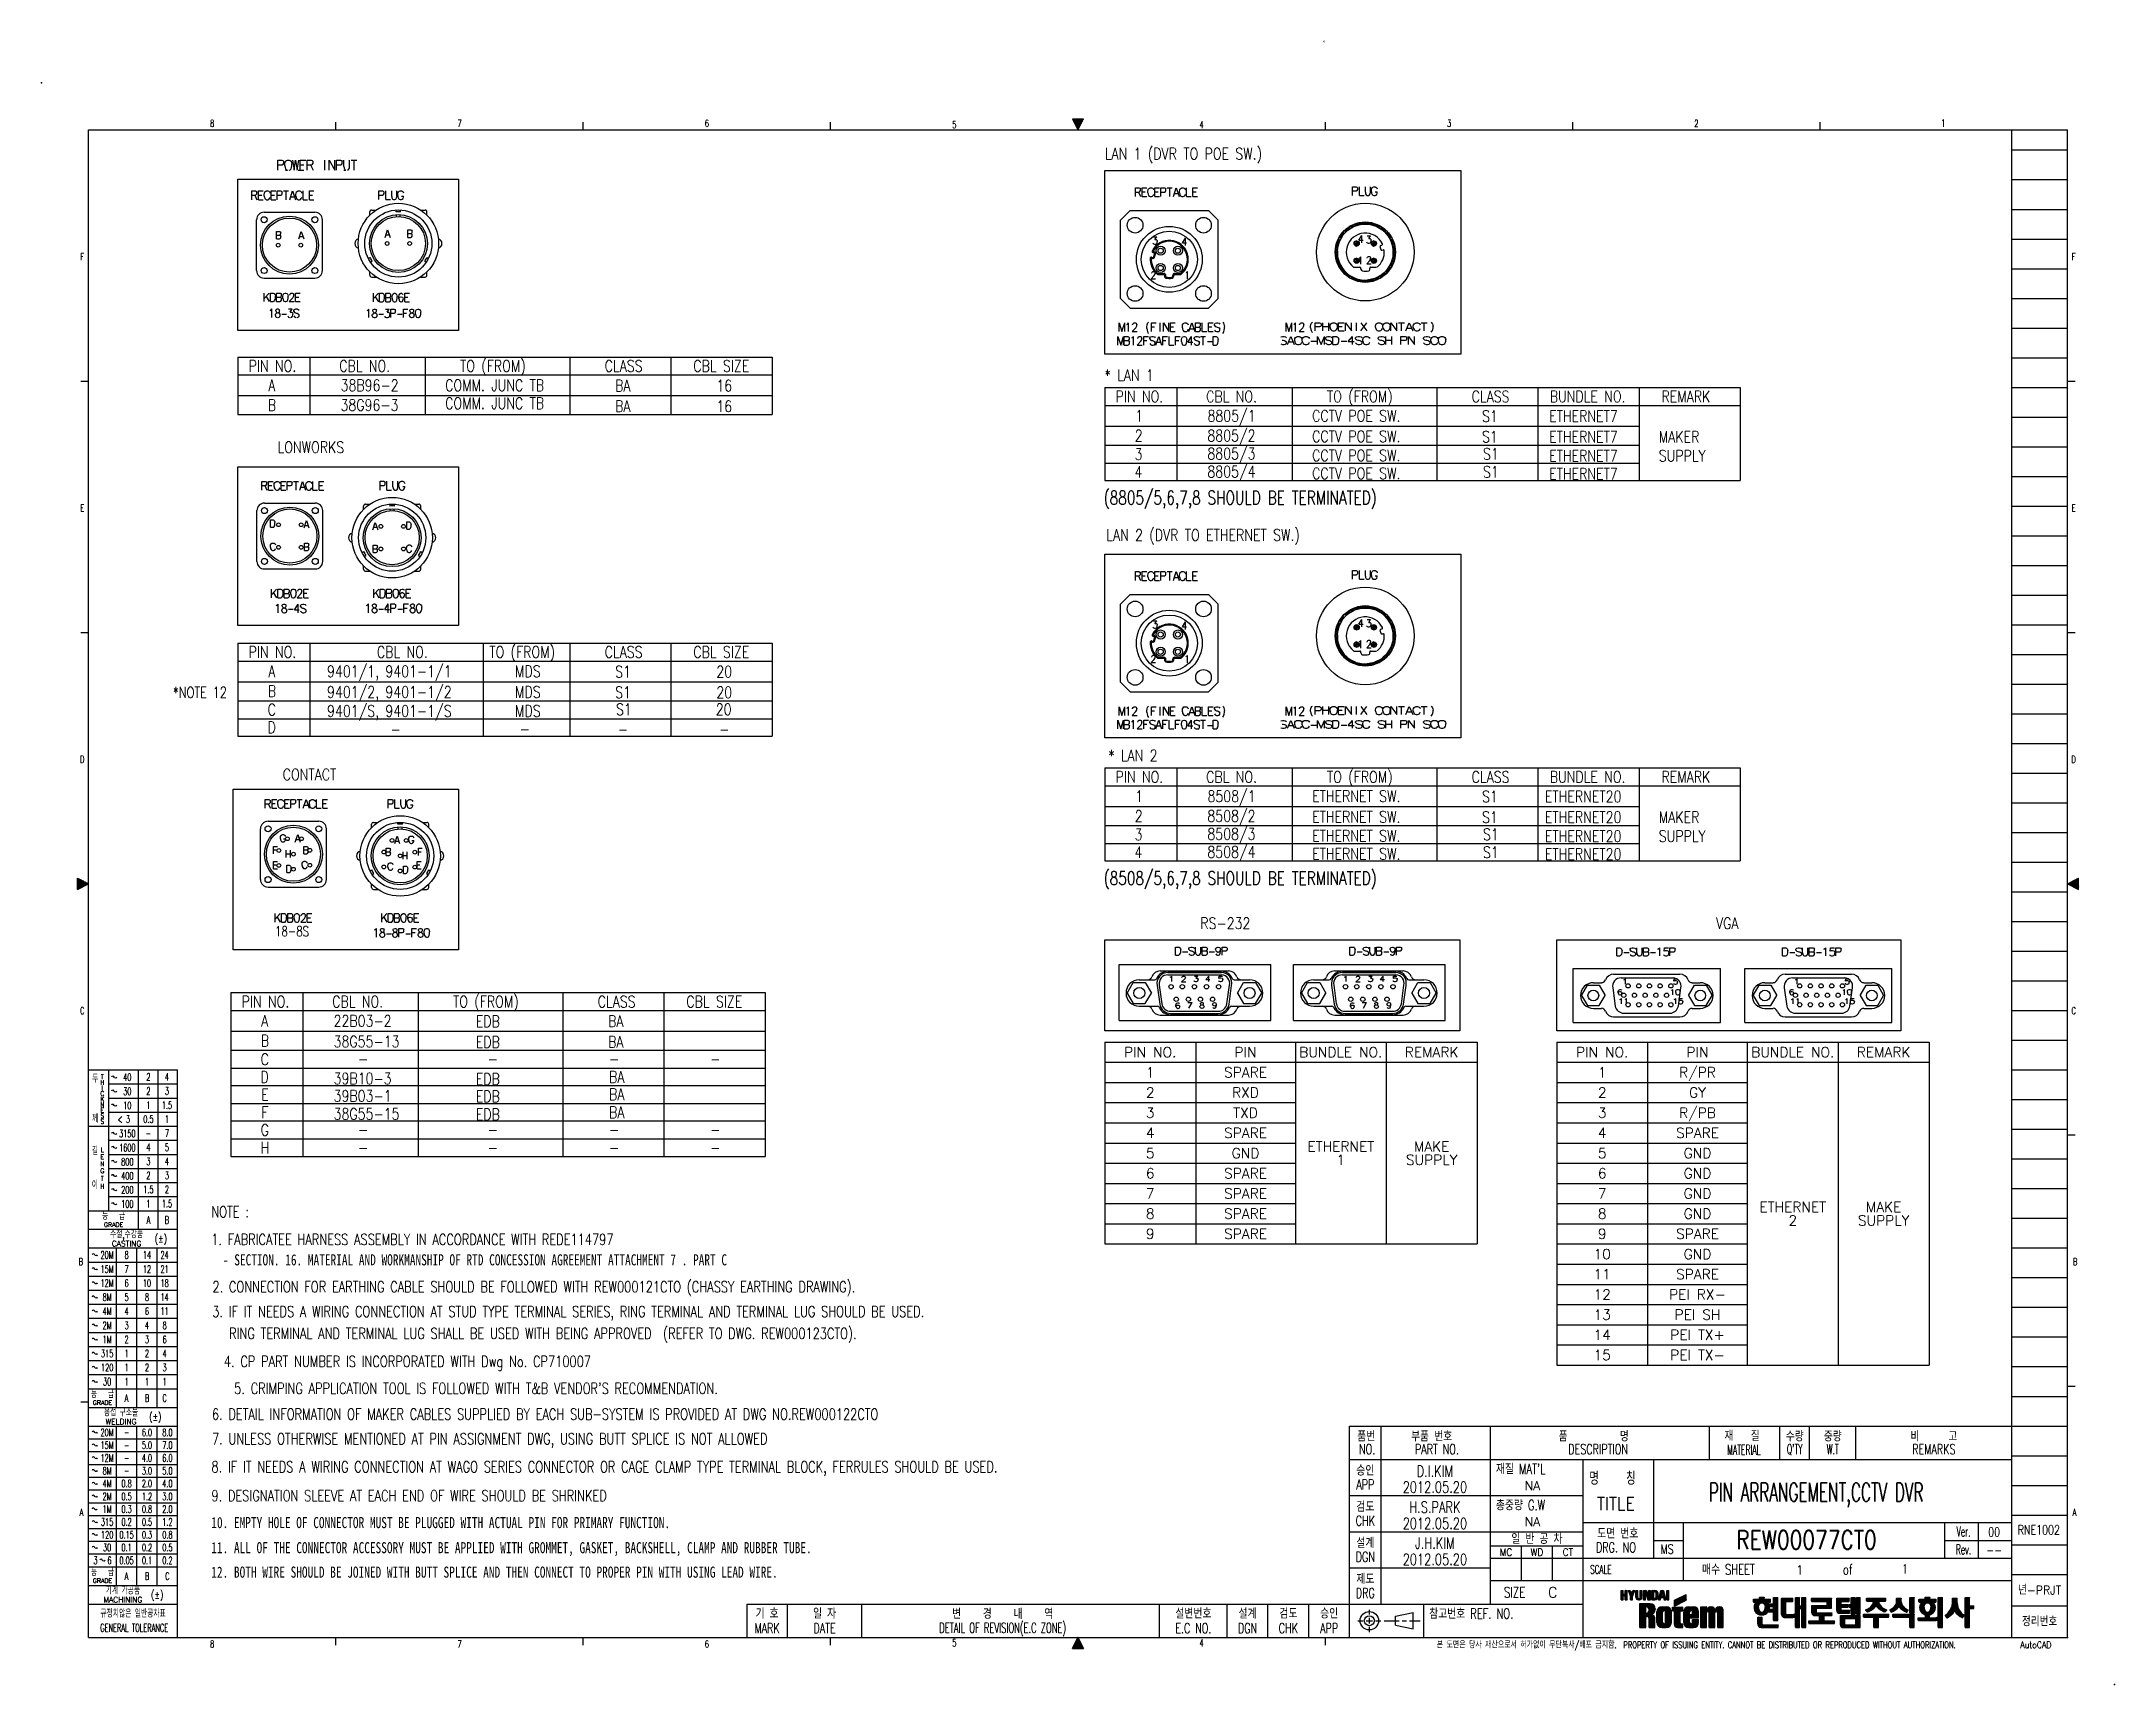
# Model space of a CAD drawing. Extents: x 260 to 819, y -886 to -443.
import ezdxf
from ezdxf.enums import TextEntityAlignment as Align

# ---------------------------------------------------------------- set-up
doc = ezdxf.new("R2010")
doc.units = 0
doc.header["$LTSCALE"] = 150
doc.header["$MEASUREMENT"] = 0
doc.linetypes.add('DASHED', pattern=[0.75, 0.5, -0.25])
doc.linetypes.add('PHANTOM', pattern=[3, 2.5, -0.1, 0.1, -0.1, 0.1, -0.1])
doc.layers.get('0').update_dxf_attribs({"color": 6, "linetype": 'CONTINUOUS'})
for name, color, linetype in [('1', 6, 'PHANTOM'), ('5', 4, 'CONTINUOUS'), ('현배선도', 7, 'CONTINUOUS')]:
    doc.layers.add(name, color=color, linetype=linetype)
doc.layers.add('Visible Edges(TT)', color=7, linetype='CONTINUOUS', lineweight=35)
doc.styles.add('ROMANS', font='txt', dxfattribs={"height": 0.2})
doc.styles.get("Standard").update_dxf_attribs({"font": 'romans.shx', "width": 0.8, "bigfont": 'whgtxt.shx'})

msp = doc.modelspace()

# ---------------------------------------------------------------- texts
at = {"color": 0, "linetype": 'Continuous', "width": 0.75}
for s, p in [('(8805/5,6,7,8 SHOULD BE TERMINATED)', (546.67, -565.63)), ('(8508/5,6,7,8 SHOULD BE TERMINATED)', (546.67, -668.18))]:
    msp.add_text(s, height=3.6, dxfattribs=at).set_placement(p, align=Align.MIDDLE_LEFT)
at = {"color": 7, "width": 0.75}
for s, height, p in [('*NOTE 12', 3, (295.81, -618.12)), ('18-8S', 2.7, (323.31, -682.52)), ('NOTE : ', 3, (306.15, -758.16)), ('1. FABRICATEE HARNESS ASSEMBLY IN ACCORDANCE WITH REDE114797', 3, (306.15, -765.6)), ('2. CONNECTION FOR EARTHING CABLE SHOULD BE FOLLOWED WITH REW000121CTO (CHASSY EARTHING DRAWING).', 3, (306.45, -778.36)), ('3. IF IT NEEDS A WIRING CONNECTION AT STUD TYPE TERMINAL SERIES, RING TERMINAL AND TERMINAL LUG SHOULD BE USED.', 3, (306.4, -785.05)), ('RING TERMINAL AND TERMINAL LUG SHALL BE USED WITH BEING APPROVED  (REFER TO DWG. REW000123CTO).', 3, (310.95, -790.93)), ('6. DETAIL INFORMATION OF MAKER CABLES SUPPLIED BY EACH SUB-SYSTEM IS PROVIDED AT DWG NO.REW000122CTO', 3, (306.31, -812.71)), ('7. UNLESS OTHERWISE MENTIONED AT PIN ASSIGNMENT DWG, USING BUTT SPLICE IS NOT ALLOWED ', 3, (306.31, -819.36)), ('8. IF IT NEEDS A WIRING CONNECTION AT WAGO SERIES CONNECTOR OR CAGE CLAMP TYPE TERMINAL BLOCK, FERRULES SHOULD BE USED.', 3, (306.19, -826.89)), ('9. DESIGNATION SLEEVE AT EACH END OF WIRE SHOULD BE SHRINKED', 3, (306.19, -834.68))]:
    msp.add_text(s, height=height, dxfattribs=at).set_placement(p, align=Align.MIDDLE_LEFT)
at = {"color": 0}
for s, height, p in [('PIN NO.', 2.722, (559.23, -715.12)), ('PIN', 2.722, (584.92, -715.12)), ('BUNDLE NO.', 2.722, (610.6, -715.12)), ('REMARK', 2.722, (635.1, -715.12)), ('PIN NO.', 2.722, (681.06, -715.12)), ('PIN', 2.722, (706.75, -715.12)), ('BUNDLE NO.', 2.722, (732.43, -715.12)), ('REMARK', 2.722, (756.93, -715.12)), ('1', 2.72, (559.23, -720.56)), ('SPARE', 2.722, (584.92, -720.56)), ('1', 2.72, (681.06, -720.56)), ('R/PR', 2.722, (706.75, -720.56)), ('2', 2.72, (559.23, -726)), ('RXD', 2.722, (584.92, -726)), ('2', 2.72, (681.06, -726)), ('GY', 2.722, (706.75, -726)), ('3', 2.72, (559.23, -731.45)), ('TXD', 2.722, (584.92, -731.45)), ('3', 2.72, (681.06, -731.45)), ('R/PB', 2.722, (706.75, -731.45)), ('4', 2.72, (559.23, -736.89)), ('SPARE', 2.722, (584.92, -736.89)), ('4', 2.72, (681.06, -736.89)), ('SPARE', 2.722, (706.75, -736.89)), ('5', 2.72, (559.23, -742.33)), ('GND', 2.722, (584.92, -742.33)), ('ETHERNET', 2.722, (610.6, -740.52)), ('1', 2.72, (610.6, -744.15)), ('SUPPLY', 2.722, (635.1, -744.15)), ('MAKE', 2.722, (635.1, -740.52)), ('5', 2.72, (681.06, -742.33)), ('GND', 2.722, (706.75, -742.33)), ('6', 2.72, (559.23, -747.78)), ('SPARE', 2.722, (584.92, -747.78)), ('6', 2.72, (681.06, -747.78)), ('GND', 2.722, (706.75, -747.78)), ('7', 2.72, (559.23, -753.22)), ('SPARE', 2.722, (584.92, -753.22)), ('7', 2.72, (681.06, -753.22)), ('GND', 2.722, (706.75, -753.22)), ('8', 2.72, (559.23, -758.66)), ('SPARE', 2.722, (584.92, -758.66)), ('8', 2.72, (681.06, -758.66)), ('GND', 2.722, (706.75, -758.66)), ('ETHERNET', 2.722, (732.43, -756.85)), ('2', 2.72, (732.43, -760.48)), ('SUPPLY', 2.722, (756.93, -760.48)), ('MAKE', 2.722, (756.93, -756.85)), ('9', 2.72, (559.23, -764.1)), ('SPARE', 2.722, (584.92, -764.1)), ('9', 2.72, (681.06, -764.1)), ('SPARE', 2.722, (706.75, -764.1)), ('10', 2.722, (681.06, -769.55)), ('GND', 2.722, (706.75, -769.55)), ('11', 2.722, (681.06, -774.99)), ('SPARE', 2.722, (706.75, -774.99)), ('12', 2.722, (681.06, -780.43)), ('PEI RX-', 2.722, (706.75, -780.43)), ('13', 2.722, (681.06, -785.88)), ('PEI SH', 2.722, (706.75, -785.88)), ('14', 2.722, (681.06, -791.32)), ('PEI TX+', 2.722, (706.75, -791.32)), ('15', 2.722, (681.06, -796.76)), ('PEI TX-', 2.722, (706.75, -796.76))]:
    msp.add_text(s, height=height, dxfattribs=at).set_placement(p, align=Align.MIDDLE_CENTER)
at = {"color": 255, "linetype": 'Continuous', "width": 0.75}
for s, p in [('4. CP PART NUMBER IS INCORPORATED WITH Dwg No. CP710007', (359.01, -798.48)), ("5. CRIMPING APPLICATION TOOL IS FOLLOWED WITH T&B VENDOR'S RECOMMENDATION.", (377.5, -805.75))]:
    msp.add_text(s, height=3, dxfattribs=at).set_placement(p, align=Align.MIDDLE_CENTER)
at = {"color": 210, "linetype": 'Continuous', "width": 0.75}
for s, height, p in [('D.I.KIM', 3, (635.96, -828.07)), ('2012.05.20', 3, (635.96, -832.37)), ('H.S.PARK', 3, (635.96, -837.77)), ('2012.05.20', 3, (635.96, -842.17)), ('00', 2.5, (786.71, -844.47)), ('RNE1002', 2.5, (798.76, -843.89)), ('J.H.KIM', 3, (635.96, -847.47)), ('MS', 2.5, (698.55, -849.09)), ('2012.05.20', 3, (635.96, -851.87)), ('--', 2.5, (786.71, -849.37))]:
    msp.add_text(s, height=height, dxfattribs=at).set_placement(p, align=Align.MIDDLE_CENTER)
for p in [(662.26, -831.95), (662.26, -841.7)]:
    msp.add_text('NA', height=2.449).set_placement(p, align=Align.MIDDLE_CENTER)
at = {"color": 90, "linetype": 'Continuous', "width": 0.6}
msp.add_text('PIN ARRANGEMENT,CCTV DVR', height=5, dxfattribs=at).set_placement((738.73, -833.75), align=Align.MIDDLE_CENTER)
at = {"layer": '5', "color": 3, "width": 0.8}
msp.add_text('REW00077CT0', height=5, dxfattribs=at).set_placement((717.18, -846.56), align=Align.MIDDLE_LEFT)
at = {"layer": '5', "color": 4, "width": 0.8}
for p in [(733.45, -854.71), (761.82, -854.41)]:
    msp.add_text('1', height=2.5, dxfattribs=at).set_placement(p, align=Align.MIDDLE_LEFT)
at = {"layer": '현배선도', "color": 4, "width": 0.8}
for s, p in [('LAN 1 (DVR TO POE SW.)', (546.99, -474.45)), ('* LAN 1', (546.9, -534.14)), ('LONWORKS ', (324.01, -553.58)), ('LAN 2 (DVR TO ETHERNET SW.)', (547.39, -577.25)), ('* LAN 2', (547.91, -636.69)), ('CONTACT', (325.4, -641.82)), ('RS-232', (572.72, -681.91)), ('VGA', (711.74, -681.91))]:
    msp.add_text(s, height=3.1, dxfattribs=at).set_placement(p)
at = {"layer": '현배선도', "color": 0, "width": 0.8}
for s, p in [('PIN NO.', (316.19, -531.68)), ('CBL NO.', (340.63, -531.68)), ('TO (FROM)', (373.17, -531.68)), ('CLASS', (412.19, -531.68)), ('CBL SIZE', (436.07, -531.68)), ('A', (321.5, -536.89)), ('38B96-2', (341, -536.88)), ('COMM. JUNC TB', (369.18, -536.88)), ('BA', (415, -536.97)), ('16', (442.28, -536.97)), ('TO (FROM)', (606.85, -539.91)), ('B', (321.38, -542.23)), ('38G96-3', (340.97, -542.23)), ('COMM. JUNC TB', (369.18, -541.73)), ('BA', (415, -542.53)), ('16', (442.28, -542.53)), ('PIN NO.', (549.87, -539.91)), ('1', (555.18, -545.12)), ('CBL NO.', (574.3, -539.91)), ('8805/1', (574.67, -545.12)), ('CCTV POE SW.', (602.86, -545.12)), ('CLASS', (645.87, -539.91)), ('BUNDLE NO.', (666.93, -539.91)), ('REMARK', (697.03, -539.91)), ('2', (555.06, -550.46)), ('8805/2', (574.64, -550.46)), ('CCTV POE SW.', (602.86, -550.67)), ('S1', (648.68, -545.21)), ('ETHERNET7', (666.76, -545.21)), ('3', (555.02, -555.45)), ('8805/3', (574.64, -555.31)), ('CCTV POE SW.', (602.86, -555.8)), ('S1', (648.68, -550.76)), ('S1', (648.92, -555.37)), ('ETHERNET7', (666.76, -550.76)), ('ETHERNET7', (666.76, -555.89)), ('SUPPLY', (696.31, -555.89)), ('MAKER', (696.31, -550.76)), ('4', (554.99, -560.22)), ('8805/4', (574.64, -560.16)), ('CCTV POE SW.', (602.86, -560.65)), ('S1', (648.92, -560.22)), ('ETHERNET7', (666.76, -560.74)), ('PIN NO.', (316.19, -608.8)), ('CBL NO.', (350.78, -608.8)), ('TO (FROM)', (381.07, -608.8)), ('CLASS', (412.19, -608.8)), ('CBL SIZE', (436.07, -608.8)), ('A', (321.5, -614)), ('9401/1, 9401-1/1', (337.34, -614)), ('MDS', (388.02, -614)), ('S1', (415, -614.09)), ('20', (442.28, -614.09)), ('B', (321.38, -619.35)), ('9401/2, 9401-1/2', (337.34, -619.56)), ('MDS', (388.02, -619.55)), ('S1', (415, -619.65)), ('20', (442.28, -619.65)), ('C', (321.34, -624.33)), ('9401/S, 9401-1/S', (337.34, -624.69)), ('MDS', (388.02, -624.68)), ('S1', (415.24, -624.25)), ('20', (442.13, -624.25)), ('D', (321.31, -629.1)), ('-', (354.45, -629.62)), ('-', (389.26, -629.53)), ('-', (415.74, -629.62)), ('-', (443.02, -629.62)), ('PIN NO.', (549.87, -642.46)), ('CBL NO.', (574.3, -642.46)), ('TO (FROM)', (606.85, -642.46)), ('CLASS', (645.87, -642.46)), ('BUNDLE NO.', (666.93, -642.46)), ('REMARK', (697.03, -642.46)), ('1', (555.18, -647.67)), ('8508/1', (574.67, -647.67)), ('ETHERNET SW.', (602.86, -647.66)), ('S1', (648.68, -647.75)), ('ETHERNET20', (665.62, -647.75)), ('2', (555.06, -653.01)), ('8508/2', (574.64, -653.01)), ('ETHERNET SW.', (602.86, -653.22)), ('S1', (648.68, -653.31)), ('ETHERNET20', (665.62, -653.31)), ('MAKER', (696.31, -653.31)), ('3', (555.02, -657.99)), ('8508/3', (574.64, -657.86)), ('8508/4', (574.64, -662.71)), ('ETHERNET SW.', (602.86, -658.35)), ('S1', (648.92, -657.92)), ('ETHERNET20', (665.62, -658.44)), ('SUPPLY', (696.31, -658.44)), ('4', (554.99, -662.77)), ('ETHERNET SW.', (602.86, -663.2)), ('S1', (648.92, -662.77)), ('ETHERNET20', (665.62, -663.29)), ('PIN NO.', (314.3, -703.03)), ('CBL NO.', (338.74, -703.03)), ('TO (FROM)', (371.28, -703.03)), ('CLASS', (410.3, -703.03)), ('CBL SIZE', (434.18, -703.03)), ('A', (319.61, -708.24)), ('22B03-2', (339.11, -708.24)), ('EDB', (377.45, -708.37)), ('BA', (413.11, -708.33)), ('B', (319.49, -713.58)), ('38G55-13', (339.11, -713.8)), ('EDB', (377.45, -713.93)), ('BA', (413.11, -713.88)), ('C', (319.45, -718.57)), ('D', (319.42, -723.34)), ('39B10-3', (339.11, -723.77)), ('-', (345.69, -718.49)), ('EDB', (377.45, -723.9)), ('-', (380.65, -718.49)), ('-', (413.36, -718.49)), ('BA', (413.36, -723.34)), ('-', (440.63, -718.49)), ('E', (319.57, -728.11)), ('39B03-1', (339.11, -728.46)), ('EDB', (377.45, -728.59)), ('BA', (413.36, -728.03)), ('F', (319.62, -732.88)), ('38G55-15', (339.11, -733.31)), ('EDB', (377.45, -733.44)), ('BA', (413.36, -732.88)), ('G', (319.47, -737.64)), ('-', (345.69, -737.56)), ('-', (380.65, -737.56)), ('-', (413.36, -737.56)), ('-', (440.63, -737.56)), ('H', (319.47, -742.41)), ('-', (345.69, -742.41)), ('-', (380.65, -742.41)), ('-', (413.36, -742.41)), ('-', (440.63, -742.41))]:
    msp.add_text(s, height=3.1, dxfattribs=at).set_placement(p)
at = {"layer": '현배선도', "color": 0, "linetype": 'DASHED', "ltscale": 0.05, "style": 'ROMANS', "width": 0.75}
for s, p in [('   - SECTION. 16. MATERIAL AND WORKMANSHIP OF RTD CONCESSION AGREEMENT ATTACHMENT 7 . PART C ', (304.69, -771.1)), ('10. EMPTY HOLE OF CONNECTOR MUST BE PLUGGED WITH ACTUAL PIN FOR PRIMARY FUNCTION.', (306.14, -841.93)), ('11. ALL OF THE CONNECTOR ACCESSORY MUST BE APPLIED WITH GROMMET, GASKET, BACKSHELL, CLAMP AND RUBBER TUBE.', (306.14, -848.7)), ('12. BOTH WIRE SHOULD BE JOINED WITH BUTT SPLICE AND THEN CONNECT TO PROPER PIN WITH USING LEAD WIRE.', (306.14, -855.29))]:
    msp.add_text(s, height=2.9925, dxfattribs=at).set_placement(p, align=Align.MIDDLE_LEFT)

# ---------------------------------------------------------------- blocks, each defined once
blk = doc.blocks.new('*H67')
at = {"color": 2, "linetype": 'Continuous'}
for p, q in [((0.33, 203.03), (0.11, 203.25)), ((0.9, 202.75), (0.3, 203.35)), ((1.47, 202.46), (0.49, 203.44)), ((2.04, 202.18), (0.67, 203.54)), ((2.61, 201.89), (0.86, 203.63)), ((3.02, 201.76), (1.05, 203.73)), ((3.02, 202.04), (1.24, 203.82)), ((3.02, 202.32), (1.43, 203.92)), ((3.02, 202.61), (1.61, 204.01)), ((3.02, 202.89), (1.8, 204.11)), ((3.02, 203.17), (1.99, 204.2)), ((3.02, 203.46), (2.18, 204.3)), ((3.02, 203.74), (2.37, 204.39)), ((3.02, 204.02), (2.55, 204.49)), ((3.02, 204.3), (2.74, 204.58)), ((3.02, 204.59), (2.93, 204.68))]:
    blk.add_line(p, q, dxfattribs=at)
blk = doc.blocks.new('*H68')
at = {"color": 2, "linetype": 'Continuous'}
for p, q in [((0.24, 203.32), (0.08, 203.16)), ((0.81, 203.61), (0.27, 203.07)), ((1.38, 203.89), (0.46, 202.97)), ((1.95, 204.18), (0.64, 202.88)), ((2.52, 204.47), (0.83, 202.78)), ((3.02, 204.69), (1.02, 202.69)), ((3.02, 204.4), (1.21, 202.59)), ((3.02, 204.12), (1.4, 202.5)), ((3.02, 203.84), (1.58, 202.4)), ((3.02, 203.56), (1.77, 202.31)), ((3.02, 203.27), (1.96, 202.21)), ((3.02, 202.99), (2.15, 202.12)), ((3.02, 202.71), (2.34, 202.02)), ((3.02, 202.42), (2.53, 201.93)), ((3.02, 202.14), (2.71, 201.84)), ((3.02, 201.86), (2.9, 201.74))]:
    blk.add_line(p, q, dxfattribs=at)
blk = doc.blocks.new('*H69')
at = {"color": 2, "linetype": 'Continuous'}
for p, q in [((-266.22, 407.36), (-268.12, 409.25)), ((-266.13, 407.55), (-268, 409.42)), ((-266.32, 407.17), (-267.84, 408.69)), ((-266.04, 407.74), (-267.72, 409.42)), ((-266.41, 406.98), (-267.56, 408.13)), ((-265.94, 407.93), (-267.44, 409.42)), ((-265.85, 408.12), (-267.15, 409.42)), ((-265.75, 408.31), (-266.87, 409.42)), ((-265.66, 408.5), (-266.59, 409.42)), ((-265.57, 408.69), (-266.31, 409.42)), ((-265.47, 408.87), (-266.02, 409.42)), ((-265.38, 409.06), (-265.74, 409.42)), ((-265.29, 409.25), (-265.46, 409.42)), ((-266.5, 406.79), (-267.28, 407.57)), ((-266.6, 406.61), (-267, 407.01)), ((-266.69, 406.42), (-266.72, 406.45))]:
    blk.add_line(p, q, dxfattribs=at)
blk = doc.blocks.new('*H70')
at = {"color": 2, "linetype": 'Continuous'}
for p, q in [((-267.98, 409.42), (-268.13, 409.28)), ((-267.7, 409.42), (-268.03, 409.09)), ((-267.42, 409.42), (-267.94, 408.9)), ((-267.13, 409.42), (-267.85, 408.71)), ((-266.85, 409.42), (-267.75, 408.52)), ((-266.57, 409.42), (-267.66, 408.33)), ((-266.29, 409.42), (-267.57, 408.15)), ((-266, 409.42), (-267.47, 407.96)), ((-265.72, 409.42), (-267.38, 407.77)), ((-265.44, 409.42), (-267.28, 407.58)), ((-265.25, 409.33), (-267.19, 407.39)), ((-265.52, 408.77), (-267.1, 407.2)), ((-265.8, 408.21), (-267, 407.01)), ((-266.08, 407.65), (-266.91, 406.82)), ((-266.36, 407.09), (-266.82, 406.63)), ((-266.64, 406.53), (-266.72, 406.44))]:
    blk.add_line(p, q, dxfattribs=at)
blk = doc.blocks.new('*H71')
at = {"color": 2, "linetype": 'Continuous'}
for p, q in [((-267.94, -3.02), (-268.11, -2.85)), ((-267.66, -3.02), (-268.02, -2.66)), ((-267.37, -3.02), (-267.93, -2.47)), ((-267.09, -3.02), (-267.83, -2.28)), ((-266.81, -3.02), (-267.74, -2.09)), ((-266.52, -3.02), (-267.64, -1.9)), ((-266.24, -3.02), (-267.55, -1.72)), ((-265.96, -3.02), (-267.46, -1.53)), ((-265.68, -3.02), (-267.36, -1.34)), ((-265.39, -3.02), (-267.27, -1.15)), ((-265.29, -2.85), (-267.18, -0.96)), ((-265.57, -2.28), (-267.08, -0.77)), ((-265.85, -1.72), (-266.99, -0.58)), ((-266.12, -1.16), (-266.89, -0.39)), ((-266.4, -0.6), (-266.8, -0.2)), ((-266.68, -0.04), (-266.71, -0.01))]:
    blk.add_line(p, q, dxfattribs=at)
blk = doc.blocks.new('*H72')
at = {"color": 2, "linetype": 'Continuous'}
for p, q in [((-266.24, -0.93), (-268.07, -2.77)), ((-266.14, -1.12), (-268.05, -3.02)), ((-266.33, -0.74), (-267.79, -2.2)), ((-266.05, -1.31), (-267.77, -3.02)), ((-266.43, -0.55), (-267.51, -1.64)), ((-265.96, -1.5), (-267.48, -3.02)), ((-266.52, -0.36), (-267.24, -1.08)), ((-265.86, -1.69), (-267.2, -3.02)), ((-266.61, -0.18), (-266.96, -0.52)), ((-265.77, -1.88), (-266.92, -3.02)), ((-265.68, -2.07), (-266.63, -3.02)), ((-265.58, -2.26), (-266.35, -3.02)), ((-265.49, -2.44), (-266.07, -3.02)), ((-265.39, -2.63), (-265.79, -3.02)), ((-265.3, -2.82), (-265.5, -3.02)), ((-265.21, -3.01), (-265.22, -3.02))]:
    blk.add_line(p, q, dxfattribs=at)
blk = doc.blocks.new('*H73')
at = {"color": 2, "linetype": 'Continuous'}
for p, q in [((-534.45, 202.67), (-536.42, 204.65)), ((-534.64, 202.58), (-536.42, 204.36)), ((-534.82, 202.48), (-536.42, 204.08)), ((-535.01, 202.39), (-536.42, 203.8)), ((-535.2, 202.29), (-536.42, 203.51)), ((-535.39, 202.2), (-536.42, 203.23)), ((-535.58, 202.11), (-536.42, 202.95)), ((-535.77, 202.01), (-536.42, 202.67)), ((-535.95, 201.92), (-536.42, 202.38)), ((-536.14, 201.82), (-536.42, 202.1)), ((-536.33, 201.73), (-536.42, 201.82)), ((-534.26, 202.77), (-536, 204.51)), ((-534.07, 202.86), (-535.43, 204.22)), ((-533.88, 202.96), (-534.86, 203.94)), ((-533.69, 203.05), (-534.29, 203.65)), ((-533.51, 203.15), (-533.72, 203.36))]:
    blk.add_line(p, q, dxfattribs=at)
blk = doc.blocks.new('*H74')
at = {"color": 2, "linetype": 'Continuous'}
for p, q in [((-536.36, 204.69), (-536.42, 204.63)), ((-536.17, 204.6), (-536.42, 204.35)), ((-535.98, 204.5), (-536.42, 204.06)), ((-535.79, 204.41), (-536.42, 203.78)), ((-535.61, 204.31), (-536.42, 203.5)), ((-535.42, 204.22), (-536.42, 203.21)), ((-535.23, 204.12), (-536.42, 202.93)), ((-535.04, 204.03), (-536.42, 202.65)), ((-534.85, 203.93), (-536.42, 202.37)), ((-534.67, 203.84), (-536.42, 202.08)), ((-534.48, 203.74), (-536.42, 201.8)), ((-534.29, 203.65), (-536.09, 201.85)), ((-534.1, 203.55), (-535.52, 202.13)), ((-533.91, 203.46), (-534.95, 202.42)), ((-533.72, 203.36), (-534.38, 202.71)), ((-533.54, 203.27), (-533.81, 202.99))]:
    blk.add_line(p, q, dxfattribs=at)
blk = doc.blocks.new('*H76')
at = {"color": 2, "linetype": 'Continuous'}
for p, q in [((-113.62, 7.27), (-115.23, 8.88)), ((-113.62, 6.99), (-115.23, 8.6)), ((-113.62, 6.7), (-115.23, 8.31)), ((-111.21, 4.01), (-115.23, 8.03)), ((-112.94, 5.46), (-115.23, 7.75)), ((-113.39, 5.63), (-115.23, 7.47)), ((-113.62, 5.57), (-115.23, 7.18)), ((-113.62, 5.29), (-115.23, 6.9)), ((-113.62, 5.01), (-115.23, 6.62)), ((-113.62, 4.72), (-115.23, 6.33)), ((-113.62, 4.44), (-115.23, 6.05)), ((-113.62, 4.16), (-115.23, 5.77)), ((-113.62, 7.55), (-115.17, 9.1)), ((-113.62, 7.84), (-114.89, 9.1)), ((-113.62, 8.12), (-114.6, 9.1)), ((-113.45, 8.23), (-114.32, 9.1)), ((-111.53, 6.6), (-114.04, 9.1)), ((-111.4, 6.75), (-113.76, 9.1)), ((-111.3, 6.93), (-113.47, 9.1)), ((-111.21, 4.29), (-113.46, 6.54)), ((-111.21, 4.57), (-113.22, 6.59)), ((-111.21, 7.13), (-113.19, 9.1)), ((-111.21, 4.86), (-113.05, 6.7)), ((-111.17, 7.37), (-112.91, 9.1)), ((-112.25, 6.18), (-112.91, 6.85)), ((-112.03, 6.25), (-112.81, 7.03)), ((-111.67, 6.46), (-112.77, 7.56)), ((-111.84, 6.34), (-112.76, 7.26)), ((-111.15, 7.63), (-112.62, 9.1)), ((-111.18, 7.95), (-112.31, 9.08)), ((-111.21, 5.14), (-112.21, 6.14)), ((-111.33, 8.37), (-111.88, 8.92)), ((-111.28, 5.49), (-111.8, 6.02)), ((-113.62, 3.88), (-115.23, 5.49)), ((-113.62, 3.59), (-115.23, 5.2)), ((-113.62, 3.31), (-115.23, 4.92)), ((-113.62, 3.03), (-115.23, 4.64)), ((-113.62, 2.74), (-115.23, 4.35)), ((-113.82, 2.67), (-115.23, 4.07)), ((-114.11, 2.67), (-115.23, 3.79)), ((-114.39, 2.67), (-115.23, 3.51)), ((-114.67, 2.67), (-115.23, 3.22)), ((-114.96, 2.67), (-115.23, 2.94)), ((-111.21, 3.73), (-112.93, 5.45)), ((-111.21, 3.44), (-112.76, 5)), ((-111.21, 3.16), (-112.76, 4.71)), ((-111.21, 2.88), (-112.76, 4.43)), ((-111.28, 2.67), (-112.76, 4.15)), ((-111.56, 2.67), (-112.76, 3.87)), ((-111.84, 2.67), (-112.76, 3.58)), ((-112.13, 2.67), (-112.76, 3.3)), ((-112.41, 2.67), (-112.76, 3.02)), ((-112.69, 2.67), (-112.76, 2.73))]:
    blk.add_line(p, q, dxfattribs=at)
blk = doc.blocks.new('*H77')
at = {"color": 2, "linetype": 'Continuous'}
for p, q in [((-115.06, 9.1), (-115.23, 8.94)), ((-114.78, 9.1), (-115.23, 8.66)), ((-114.5, 9.1), (-115.23, 8.37)), ((-114.21, 9.1), (-115.23, 8.09)), ((-113.93, 9.1), (-115.23, 7.81)), ((-113.65, 9.1), (-115.23, 7.53)), ((-113.37, 9.1), (-115.23, 7.24)), ((-113.08, 9.1), (-115.23, 6.96)), ((-112.8, 9.1), (-115.23, 6.68)), ((-111.31, 8.33), (-115.23, 4.41)), ((-111.22, 8.14), (-115.23, 4.13)), ((-113.62, 8), (-115.23, 6.39)), ((-113.62, 7.72), (-115.23, 6.11)), ((-113.62, 7.44), (-115.23, 5.83)), ((-113.62, 7.15), (-115.23, 5.55)), ((-113.62, 6.87), (-115.23, 5.26)), ((-113.62, 6.59), (-115.23, 4.98)), ((-113.37, 6.56), (-115.23, 4.7)), ((-111.18, 7.9), (-113.45, 5.63)), ((-112.52, 9.1), (-113.4, 8.22)), ((-111.15, 7.65), (-113.2, 5.6)), ((-112.27, 9.07), (-113.18, 8.16)), ((-112.04, 9.01), (-113.01, 8.05)), ((-111.18, 7.33), (-113.01, 5.5)), ((-111.86, 8.91), (-112.89, 7.89)), ((-112.1, 6.12), (-112.87, 5.36)), ((-111.68, 8.81), (-112.8, 7.69)), ((-111.41, 8.52), (-112.79, 7.14)), ((-111.89, 6.06), (-112.79, 5.16)), ((-111.54, 8.66), (-112.76, 7.45)), ((-111.69, 5.97), (-112.76, 4.9)), ((-111.54, 5.84), (-112.76, 4.62)), ((-111.4, 5.7), (-112.76, 4.34)), ((-111.3, 6.92), (-111.96, 6.27)), ((-113.62, 5.46), (-115.23, 3.85)), ((-113.62, 5.17), (-115.23, 3.57)), ((-113.62, 4.89), (-115.23, 3.28)), ((-113.62, 4.61), (-115.23, 3)), ((-113.62, 4.33), (-115.23, 2.72)), ((-113.62, 4.04), (-115, 2.67)), ((-113.62, 3.76), (-114.71, 2.67)), ((-113.62, 3.48), (-114.43, 2.67)), ((-113.62, 3.19), (-114.15, 2.67)), ((-113.62, 2.91), (-113.86, 2.67)), ((-111.29, 5.52), (-112.76, 4.05)), ((-111.21, 5.32), (-112.76, 3.77)), ((-111.21, 5.04), (-112.76, 3.49)), ((-111.21, 4.76), (-112.76, 3.2)), ((-111.21, 4.48), (-112.76, 2.92)), ((-111.21, 4.19), (-112.73, 2.67)), ((-111.21, 3.91), (-112.45, 2.67)), ((-111.21, 3.63), (-112.17, 2.67)), ((-111.21, 3.35), (-111.88, 2.67)), ((-111.21, 3.06), (-111.6, 2.67)), ((-111.21, 2.78), (-111.32, 2.67))]:
    blk.add_line(p, q, dxfattribs=at)
blk = doc.blocks.new('*H78')
at = {"color": 2, "linetype": 'Continuous'}
for p, q in [((-109.11, 5.3), (-110.67, 6.87)), ((-109.11, 5.02), (-110.67, 6.58)), ((-109.11, 4.74), (-110.67, 6.3)), ((-109.11, 4.46), (-110.67, 6.02)), ((-109.11, 4.17), (-110.67, 5.73)), ((-109.11, 5.59), (-110.63, 7.11)), ((-109.11, 5.87), (-110.58, 7.34)), ((-109.11, 6.15), (-110.48, 7.53)), ((-109.11, 6.44), (-110.38, 7.71)), ((-109.11, 6.72), (-110.24, 7.85)), ((-109.09, 6.99), (-110.1, 7.99)), ((-109, 7.17), (-109.92, 8.09)), ((-108.82, 7.28), (-109.73, 8.19)), ((-108.51, 7.25), (-109.49, 8.23)), ((-106.75, 5.78), (-109.24, 8.27)), ((-106.75, 6.06), (-108.96, 8.27)), ((-106.75, 6.34), (-108.68, 8.27)), ((-106.75, 6.63), (-108.39, 8.27)), ((-106.75, 5.49), (-108.36, 7.1)), ((-106.75, 5.21), (-108.31, 6.77)), ((-106.75, 4.93), (-108.31, 6.49)), ((-106.75, 4.65), (-108.31, 6.21)), ((-106.75, 4.36), (-108.31, 5.92)), ((-106.75, 4.08), (-108.31, 5.64)), ((-106.76, 6.92), (-108.1, 8.26)), ((-106.81, 7.25), (-107.77, 8.21)), ((-109.06, 3.85), (-110.67, 5.45)), ((-108.17, 2.67), (-110.67, 5.17)), ((-108.45, 2.67), (-110.67, 4.89)), ((-108.73, 2.67), (-110.67, 4.6)), ((-109.02, 2.67), (-110.67, 4.32)), ((-109.3, 2.67), (-110.66, 4.03)), ((-109.64, 2.72), (-110.61, 3.7)), ((-107.92, 2.7), (-108.89, 3.68)), ((-107.69, 2.75), (-108.59, 3.66)), ((-107.5, 2.85), (-108.42, 3.77)), ((-107.31, 2.95), (-108.33, 3.96)), ((-106.79, 3.83), (-108.31, 5.36)), ((-106.84, 3.6), (-108.31, 5.08)), ((-106.93, 3.41), (-108.31, 4.79)), ((-107.03, 3.23), (-108.31, 4.51)), ((-107.17, 3.09), (-108.31, 4.23))]:
    blk.add_line(p, q, dxfattribs=at)
blk = doc.blocks.new('*H79')
at = {"color": 2, "linetype": 'Continuous'}
for p, q in [((-109.11, 8.27), (-110.67, 6.71)), ((-108.83, 8.27), (-110.67, 6.43)), ((-108.55, 8.27), (-110.67, 6.15)), ((-108.26, 8.27), (-110.67, 5.86)), ((-108, 8.24), (-110.67, 5.58)), ((-109.11, 6.86), (-110.67, 5.3)), ((-109.11, 6.58), (-110.67, 5.01)), ((-109.11, 6.29), (-110.67, 4.73)), ((-109.11, 6.01), (-110.67, 4.45)), ((-109.11, 5.73), (-110.67, 4.17)), ((-109.42, 8.24), (-110.65, 7.02)), ((-109.79, 8.16), (-110.56, 7.39)), ((-107.76, 8.21), (-108.67, 7.3)), ((-107.56, 8.12), (-108.47, 7.22)), ((-107.37, 8.03), (-108.35, 7.05)), ((-107.22, 7.9), (-108.31, 6.8)), ((-107.08, 7.75), (-108.31, 6.52)), ((-106.96, 7.59), (-108.31, 6.24)), ((-106.87, 7.4), (-108.31, 5.96)), ((-106.8, 7.18), (-108.31, 5.67)), ((-106.76, 6.94), (-108.31, 5.39)), ((-106.75, 6.67), (-108.31, 5.11)), ((-106.75, 6.38), (-108.31, 4.82)), ((-106.75, 6.1), (-108.31, 4.54)), ((-106.75, 5.82), (-108.31, 4.26)), ((-109.11, 5.44), (-110.64, 3.91)), ((-109.11, 5.16), (-110.61, 3.66)), ((-109.11, 4.88), (-110.52, 3.47)), ((-109.11, 4.6), (-110.42, 3.28)), ((-109.11, 4.31), (-110.29, 3.13)), ((-109.11, 4.03), (-110.15, 2.99)), ((-109.05, 3.81), (-109.98, 2.87)), ((-108.9, 3.68), (-109.79, 2.78)), ((-108.64, 3.64), (-109.57, 2.71)), ((-106.75, 5.25), (-109.33, 2.68)), ((-106.75, 4.97), (-109.06, 2.67)), ((-106.75, 4.69), (-108.77, 2.67)), ((-106.75, 4.41), (-108.49, 2.67)), ((-106.75, 5.54), (-108.33, 3.96)), ((-106.75, 4.12), (-108.21, 2.67)), ((-106.79, 3.8), (-107.88, 2.71)), ((-106.97, 3.34), (-107.43, 2.88))]:
    blk.add_line(p, q, dxfattribs=at)
blk = doc.blocks.new('*H80')
at = {"color": 2, "linetype": 'Continuous'}
for p, q in [((-104.39, 5.96), (-106.48, 8.05)), ((-104.39, 5.68), (-106.48, 7.77)), ((-106.17, 7.17), (-106.48, 7.49)), ((-106.45, 7.17), (-106.48, 7.21)), ((-104.39, 6.25), (-106.34, 8.19)), ((-104.39, 6.53), (-106.06, 8.19)), ((-104.39, 5.4), (-105.95, 6.95)), ((-104.39, 5.11), (-105.95, 6.67)), ((-104.39, 4.83), (-105.95, 6.39)), ((-104.39, 4.55), (-105.95, 6.1)), ((-104.39, 4.27), (-105.95, 5.82)), ((-104.39, 6.81), (-105.77, 8.19)), ((-104.39, 7.09), (-105.49, 8.19)), ((-104.19, 7.17), (-105.21, 8.19)), ((-103.91, 7.17), (-104.92, 8.19)), ((-103.64, 7.19), (-104.64, 8.19)), ((-103.64, 7.47), (-104.36, 8.19)), ((-103.64, 7.76), (-104.08, 8.19)), ((-103.64, 8.04), (-103.79, 8.19)), ((-104.39, 3.98), (-105.95, 5.54)), ((-103.64, 2.95), (-105.95, 5.26)), ((-103.64, 2.67), (-105.95, 4.97)), ((-103.92, 2.67), (-105.95, 4.69)), ((-104.21, 2.67), (-105.95, 4.41)), ((-104.49, 2.67), (-105.95, 4.12)), ((-104.77, 2.67), (-105.95, 3.84)), ((-105.06, 2.67), (-105.95, 3.56)), ((-105.4, 2.73), (-105.89, 3.21)), ((-103.64, 3.23), (-104.04, 3.63)), ((-103.64, 3.51), (-103.76, 3.63))]:
    blk.add_line(p, q, dxfattribs=at)
blk = doc.blocks.new('*H81')
at = {"color": 2, "linetype": 'Continuous'}
for p, q in [((-106.36, 8.19), (-106.48, 8.07)), ((-106.08, 8.19), (-106.48, 7.78)), ((-105.79, 8.19), (-106.48, 7.5)), ((-105.51, 8.19), (-106.48, 7.22)), ((-105.23, 8.19), (-106.25, 7.17)), ((-104.94, 8.19), (-105.96, 7.17)), ((-104.66, 8.19), (-105.95, 6.91)), ((-104.38, 8.19), (-105.95, 6.62)), ((-104.1, 8.19), (-105.95, 6.34)), ((-103.81, 8.19), (-105.95, 6.06)), ((-103.64, 8.08), (-105.95, 5.78)), ((-104.39, 7.05), (-105.95, 5.49)), ((-104.39, 6.77), (-105.95, 5.21)), ((-104.39, 6.48), (-105.95, 4.93)), ((-104.39, 6.2), (-105.95, 4.64)), ((-104.39, 5.92), (-105.95, 4.36)), ((-104.39, 5.63), (-105.95, 4.08)), ((-103.64, 7.8), (-104.27, 7.17)), ((-103.64, 7.52), (-103.98, 7.17)), ((-103.64, 7.23), (-103.7, 7.17)), ((-104.39, 5.35), (-105.95, 3.8)), ((-104.39, 5.07), (-105.95, 3.51)), ((-104.39, 4.79), (-105.9, 3.28)), ((-104.39, 4.5), (-105.81, 3.09)), ((-104.39, 4.22), (-105.69, 2.92)), ((-104.39, 3.94), (-105.52, 2.8)), ((-104.3, 3.75), (-105.33, 2.71)), ((-104.12, 3.65), (-105.1, 2.67)), ((-103.85, 3.63), (-104.81, 2.67)), ((-103.64, 3.56), (-104.53, 2.67)), ((-103.64, 3.27), (-104.25, 2.67)), ((-103.64, 2.99), (-103.97, 2.67)), ((-103.64, 2.71), (-103.68, 2.67))]:
    blk.add_line(p, q, dxfattribs=at)
blk = doc.blocks.new('*H82')
at = {"color": 2, "linetype": 'Continuous'}
for p, q in [((-101.83, 5.1), (-103.43, 6.69)), ((-101.83, 4.81), (-103.43, 6.41)), ((-101.83, 4.53), (-103.43, 6.13)), ((-101.83, 4.25), (-103.43, 5.85)), ((-101.73, 5.28), (-103.41, 6.96)), ((-101.45, 5.28), (-103.37, 7.21)), ((-101.17, 5.28), (-103.3, 7.42)), ((-101.83, 6.23), (-103.2, 7.6)), ((-101.83, 6.51), (-103.09, 7.77)), ((-101.83, 6.79), (-102.94, 7.91)), ((-101.8, 7.04), (-102.79, 8.03)), ((-101.68, 7.21), (-102.6, 8.13)), ((-101.48, 7.29), (-102.4, 8.21)), ((-99.43, 5.53), (-102.15, 8.25)), ((-99.43, 5.81), (-101.89, 8.27)), ((-100.89, 5.28), (-101.75, 6.15)), ((-99.43, 6.1), (-101.61, 8.27)), ((-100.6, 5.28), (-101.47, 6.15)), ((-99.43, 6.38), (-101.32, 8.27)), ((-100.32, 5.28), (-101.19, 6.15)), ((-99.43, 6.66), (-101.04, 8.27)), ((-99.47, 5.28), (-101.03, 6.85)), ((-99.75, 5.28), (-101.03, 6.56)), ((-100.04, 5.28), (-101.03, 6.28)), ((-99.45, 6.96), (-100.74, 8.25)), ((-99.5, 7.29), (-100.41, 8.2)), ((-101.81, 3.95), (-103.43, 5.56)), ((-100.82, 2.67), (-103.43, 5.28)), ((-101.1, 2.67), (-103.43, 5)), ((-101.38, 2.67), (-103.43, 4.71)), ((-101.66, 2.67), (-103.43, 4.43)), ((-101.94, 2.67), (-103.43, 4.15)), ((-102.26, 2.7), (-103.39, 3.83)), ((-102.7, 2.86), (-103.24, 3.39)), ((-100.57, 2.71), (-101.51, 3.65)), ((-100.34, 2.76), (-101.25, 3.67)), ((-100.16, 2.86), (-101.1, 3.8)), ((-99.7, 3.25), (-101.03, 4.58)), ((-99.84, 3.11), (-101.03, 4.3)), ((-99.98, 2.96), (-101.03, 4.02)), ((-99.6, 3.44), (-100.98, 4.81)), ((-99.51, 3.62), (-100.7, 4.81)), ((-99.47, 3.86), (-100.41, 4.81)), ((-99.43, 4.12), (-100.13, 4.81)), ((-99.43, 4.4), (-99.85, 4.81)), ((-99.43, 4.68), (-99.56, 4.81))]:
    blk.add_line(p, q, dxfattribs=at)
blk = doc.blocks.new('*H83')
at = {"color": 2, "linetype": 'Continuous'}
for p, q in [((-101.76, 8.27), (-103.43, 6.6)), ((-101.48, 8.27), (-103.43, 6.32)), ((-101.19, 8.27), (-103.43, 6.03)), ((-100.91, 8.27), (-103.43, 5.75)), ((-100.65, 8.24), (-103.43, 5.47)), ((-101.83, 6.78), (-103.43, 5.19)), ((-101.83, 6.5), (-103.43, 4.9)), ((-101.83, 6.22), (-103.43, 4.62)), ((-101.61, 6.15), (-103.43, 4.34)), ((-102.04, 8.27), (-103.42, 6.88)), ((-101.33, 6.15), (-103.42, 4.06)), ((-101.04, 6.15), (-103.39, 3.81)), ((-102.38, 8.21), (-103.37, 7.22)), ((-99.54, 7.38), (-101.63, 5.28)), ((-99.48, 7.15), (-101.35, 5.28)), ((-100.41, 8.2), (-101.33, 7.28)), ((-100.22, 8.11), (-101.15, 7.18)), ((-99.44, 6.91), (-101.06, 5.28)), ((-100.03, 8.01), (-101.05, 6.99)), ((-99.89, 7.88), (-101.03, 6.73)), ((-99.74, 7.74), (-101.03, 6.45)), ((-99.63, 7.56), (-101.03, 6.16)), ((-99.43, 6.63), (-100.78, 5.28)), ((-99.43, 6.35), (-100.5, 5.28)), ((-99.43, 6.07), (-100.22, 5.28)), ((-99.43, 5.78), (-99.93, 5.28)), ((-101.83, 5.09), (-103.33, 3.58)), ((-101.83, 4.8), (-103.24, 3.39)), ((-101.83, 4.52), (-103.13, 3.22)), ((-101.83, 4.24), (-102.99, 3.07)), ((-101.82, 3.97), (-102.85, 2.93)), ((-101.73, 3.77), (-102.66, 2.84)), ((-101.56, 3.66), (-102.48, 2.74)), ((-101.26, 3.67), (-102.24, 2.7)), ((-99.84, 4.81), (-101.99, 2.67)), ((-99.56, 4.81), (-101.7, 2.67)), ((-99.43, 4.65), (-101.42, 2.67)), ((-99.43, 4.37), (-101.14, 2.67)), ((-100.12, 4.81), (-101.07, 3.86)), ((-100.97, 4.81), (-101.03, 4.75)), ((-100.69, 4.81), (-101.03, 4.47)), ((-100.4, 4.81), (-101.03, 4.18)), ((-99.43, 4.09), (-100.85, 2.67)), ((-99.48, 3.75), (-100.52, 2.72)), ((-99.69, 3.27), (-100.03, 2.92)), ((-99.43, 5.5), (-99.65, 5.28))]:
    blk.add_line(p, q, dxfattribs=at)
blk = doc.blocks.new('*H84')
at = {"color": 2, "linetype": 'Continuous'}
for p, q in [((-97.31, 6.52), (-98.81, 8.02)), ((-97.31, 6.23), (-98.81, 7.74)), ((-97.31, 5.95), (-98.81, 7.45)), ((-97.31, 5.67), (-98.81, 7.17)), ((-97.31, 5.39), (-98.81, 6.89)), ((-97.31, 5.1), (-98.81, 6.61)), ((-97.31, 4.82), (-98.81, 6.32)), ((-97.31, 4.54), (-98.81, 6.04)), ((-97.31, 4.25), (-98.81, 5.76)), ((-97.28, 6.77), (-98.78, 8.27)), ((-97.17, 6.94), (-98.49, 8.27)), ((-97.31, 7.37), (-98.21, 8.27)), ((-97.31, 7.65), (-97.93, 8.27)), ((-97.31, 7.93), (-97.64, 8.27)), ((-97.31, 8.21), (-97.36, 8.27)), ((-96.99, 7.04), (-97.27, 7.33)), ((-95.04, 5.37), (-97.21, 7.54)), ((-95.04, 5.66), (-97.11, 7.73)), ((-95.04, 5.94), (-96.98, 7.89)), ((-95.04, 6.22), (-96.84, 8.03)), ((-95.04, 6.51), (-96.66, 8.13)), ((-95.04, 5.09), (-96.54, 6.59)), ((-95.04, 4.81), (-96.54, 6.31)), ((-95.04, 4.53), (-96.54, 6.03)), ((-95.04, 4.24), (-96.54, 5.75)), ((-95.01, 6.76), (-96.46, 8.21)), ((-94.9, 6.93), (-96.22, 8.25)), ((-95.04, 7.35), (-95.95, 8.27)), ((-95.09, 7.69), (-95.61, 8.21)), ((-94.72, 7.04), (-95, 7.32)), ((-92.8, 5.41), (-94.93, 7.54)), ((-92.8, 5.69), (-94.84, 7.72)), ((-92.8, 5.97), (-94.71, 7.88)), ((-92.8, 6.25), (-94.57, 8.02)), ((-92.8, 6.54), (-94.39, 8.12)), ((-92.8, 5.12), (-94.26, 6.58)), ((-92.8, 4.84), (-94.26, 6.3)), ((-92.8, 4.56), (-94.26, 6.02)), ((-92.8, 4.27), (-94.26, 5.73)), ((-92.8, 6.82), (-94.2, 8.21)), ((-92.8, 7.1), (-93.95, 8.25)), ((-92.8, 7.39), (-93.69, 8.27)), ((-92.87, 7.73), (-93.34, 8.2)), ((-97.31, 3.97), (-98.81, 5.47)), ((-97.31, 3.69), (-98.81, 5.19)), ((-97.31, 3.41), (-98.81, 4.91)), ((-97.31, 3.12), (-98.81, 4.63)), ((-97.31, 2.84), (-98.81, 4.34)), ((-97.42, 2.67), (-98.81, 4.06)), ((-97.7, 2.67), (-98.81, 3.78)), ((-97.98, 2.67), (-98.81, 3.49)), ((-98.27, 2.67), (-98.81, 3.21)), ((-98.55, 2.67), (-98.81, 2.93)), ((-95.04, 3.96), (-96.54, 5.46)), ((-95.04, 3.68), (-96.54, 5.18)), ((-95.04, 3.39), (-96.54, 4.9)), ((-95.04, 3.11), (-96.54, 4.61)), ((-95.04, 2.83), (-96.54, 4.33)), ((-95.16, 2.67), (-96.54, 4.05)), ((-95.44, 2.67), (-96.54, 3.77)), ((-95.72, 2.67), (-96.54, 3.48)), ((-96, 2.67), (-96.54, 3.2)), ((-96.29, 2.67), (-96.54, 2.92)), ((-92.8, 3.99), (-94.26, 5.45)), ((-92.8, 3.71), (-94.26, 5.17)), ((-92.8, 3.43), (-94.26, 4.88)), ((-92.8, 3.14), (-94.26, 4.6)), ((-92.8, 2.86), (-94.26, 4.32)), ((-92.89, 2.67), (-94.26, 4.04)), ((-93.18, 2.67), (-94.26, 3.75)), ((-93.46, 2.67), (-94.26, 3.47)), ((-93.74, 2.67), (-94.26, 3.19)), ((-94.02, 2.67), (-94.26, 2.9))]:
    blk.add_line(p, q, dxfattribs=at)
blk = doc.blocks.new('*H85')
at = {"color": 2, "linetype": 'Continuous'}
for p, q in [((-98.65, 8.27), (-98.81, 8.1)), ((-98.37, 8.27), (-98.81, 7.82)), ((-98.08, 8.27), (-98.81, 7.54)), ((-97.8, 8.27), (-98.81, 7.25)), ((-97.52, 8.27), (-98.81, 6.97)), ((-96.1, 8.27), (-98.81, 5.56)), ((-97.31, 8.19), (-98.81, 6.69)), ((-97.31, 7.91), (-98.81, 6.41)), ((-97.31, 7.62), (-98.81, 6.12)), ((-97.31, 7.34), (-98.81, 5.84)), ((-97.26, 6.82), (-98.81, 5.27)), ((-97.31, 6.49), (-98.81, 4.99)), ((-97.31, 6.21), (-98.81, 4.71)), ((-97.31, 5.93), (-98.81, 4.43)), ((-97.31, 5.64), (-98.81, 4.14)), ((-96.43, 8.22), (-97.26, 7.39)), ((-95.83, 8.26), (-97.08, 7.01)), ((-95.6, 8.21), (-96.79, 7.01)), ((-95.42, 8.1), (-96.63, 6.89)), ((-95.26, 7.98), (-96.55, 6.69)), ((-93.84, 8.27), (-96.54, 5.57)), ((-95.15, 7.81), (-96.54, 6.42)), ((-95.07, 7.6), (-96.54, 6.13)), ((-95.04, 7.35), (-96.54, 5.85)), ((-94.98, 6.84), (-96.54, 5.29)), ((-95.04, 6.51), (-96.54, 5)), ((-95.04, 6.22), (-96.54, 4.72)), ((-95.04, 5.94), (-96.54, 4.44)), ((-95.04, 5.66), (-96.54, 4.15)), ((-94.17, 8.22), (-94.99, 7.4)), ((-93.57, 8.25), (-94.82, 7)), ((-93.34, 8.2), (-94.52, 7.02)), ((-93.17, 8.09), (-94.36, 6.89)), ((-93.02, 7.96), (-94.28, 6.7)), ((-92.9, 7.79), (-94.26, 6.43)), ((-92.84, 7.57), (-94.26, 6.15)), ((-92.8, 7.32), (-94.26, 5.86)), ((-92.8, 7.04), (-94.26, 5.58)), ((-92.8, 6.76), (-94.26, 5.3)), ((-92.8, 6.47), (-94.26, 5.01)), ((-92.8, 6.19), (-94.26, 4.73)), ((-92.8, 5.91), (-94.26, 4.45)), ((-92.8, 5.63), (-94.26, 4.17)), ((-97.31, 5.36), (-98.81, 3.86)), ((-97.31, 5.08), (-98.81, 3.58)), ((-97.31, 4.8), (-98.81, 3.29)), ((-97.31, 4.51), (-98.81, 3.01)), ((-97.31, 4.23), (-98.81, 2.73)), ((-97.31, 3.95), (-98.59, 2.67)), ((-97.31, 3.66), (-98.31, 2.67)), ((-97.31, 3.38), (-98.03, 2.67)), ((-97.31, 3.1), (-97.74, 2.67)), ((-97.31, 2.82), (-97.46, 2.67)), ((-95.04, 5.37), (-96.54, 3.87)), ((-95.04, 5.09), (-96.54, 3.59)), ((-95.04, 4.81), (-96.54, 3.31)), ((-95.04, 4.53), (-96.54, 3.02)), ((-95.04, 4.24), (-96.54, 2.74)), ((-95.04, 3.96), (-96.33, 2.67)), ((-95.04, 3.68), (-96.05, 2.67)), ((-95.04, 3.39), (-95.76, 2.67)), ((-95.04, 3.11), (-95.48, 2.67)), ((-95.04, 2.83), (-95.2, 2.67)), ((-92.8, 5.34), (-94.26, 3.88)), ((-92.8, 5.06), (-94.26, 3.6)), ((-92.8, 4.78), (-94.26, 3.32)), ((-92.8, 4.49), (-94.26, 3.04)), ((-92.8, 4.21), (-94.26, 2.75)), ((-92.8, 3.93), (-94.07, 2.67)), ((-92.8, 3.65), (-93.78, 2.67)), ((-92.8, 3.36), (-93.5, 2.67)), ((-92.8, 3.08), (-93.22, 2.67)), ((-92.8, 2.8), (-92.93, 2.67))]:
    blk.add_line(p, q, dxfattribs=at)
blk = doc.blocks.new('*H86')
at = {"color": 2, "linetype": 'Continuous'}
for p, q in [((-75.86, 9.11), (-77.05, 10.3)), ((-75.86, 8.83), (-77.05, 10.02)), ((-75.86, 8.54), (-77.05, 9.73)), ((-75.86, 8.26), (-77.05, 9.45)), ((-75.86, 7.98), (-77.05, 9.17)), ((-75.86, 7.69), (-77.05, 8.89)), ((-75.86, 7.41), (-77.05, 8.6)), ((-75.86, 7.13), (-77.05, 8.32)), ((-75.86, 6.85), (-77.05, 8.04)), ((-75.86, 6.56), (-77.05, 7.75)), ((-75.86, 6.28), (-77.05, 7.47)), ((-75.28, 5.42), (-77.05, 7.19)), ((-75.56, 5.42), (-77.05, 6.91)), ((-75.84, 5.42), (-77.05, 6.62)), ((-76.13, 5.42), (-77.05, 6.34)), ((-76.43, 5.44), (-77.03, 6.03)), ((-75.86, 9.39), (-77.01, 10.54)), ((-75.86, 9.67), (-76.73, 10.55)), ((-75.63, 9.72), (-76.45, 10.55)), ((-75.34, 9.72), (-76.17, 10.55)), ((-75.06, 9.72), (-75.89, 10.55)), ((-75, 5.42), (-75.73, 6.15)), ((-74.78, 9.72), (-75.6, 10.55)), ((-74.71, 5.42), (-75.45, 6.15)), ((-74.5, 9.72), (-75.32, 10.55)), ((-74.43, 5.42), (-75.16, 6.15)), ((-74.21, 9.72), (-75.04, 10.55)), ((-74.15, 5.42), (-74.88, 6.15)), ((-74.01, 9.81), (-74.75, 10.55)), ((-73.89, 5.44), (-74.6, 6.15)), ((-74.01, 10.09), (-74.47, 10.55)), ((-73.67, 5.51), (-74.31, 6.15)), ((-74.01, 10.37), (-74.19, 10.55)), ((-73.47, 5.59), (-74.03, 6.15)), ((-72.18, 4.58), (-73.8, 6.2)), ((-72.18, 4.86), (-73.59, 6.27)), ((-72.18, 5.15), (-73.4, 6.36)), ((-72.18, 9.39), (-73.28, 10.49)), ((-72.18, 9.11), (-73.28, 10.21)), ((-72.18, 8.82), (-73.28, 9.92)), ((-70.53, 6.89), (-73.28, 9.64)), ((-71.72, 7.8), (-73.28, 9.36)), ((-72.01, 7.8), (-73.28, 9.08)), ((-72.18, 7.69), (-73.28, 8.79)), ((-72.18, 7.41), (-73.28, 8.51)), ((-72.18, 7.13), (-73.28, 8.23)), ((-72.18, 6.84), (-73.28, 7.94)), ((-72.18, 6.56), (-73.28, 7.66)), ((-72.18, 6.28), (-73.28, 7.38)), ((-72.18, 6), (-73.28, 7.1)), ((-72.18, 5.71), (-73.28, 6.81)), ((-72.18, 5.43), (-73.28, 6.53)), ((-72.18, 9.67), (-73.24, 10.73)), ((-72.18, 9.96), (-72.96, 10.73)), ((-72.18, 10.24), (-72.68, 10.73)), ((-72.18, 10.52), (-72.39, 10.73)), ((-70.53, 7.17), (-71.89, 8.53)), ((-70.53, 7.46), (-71.64, 8.57)), ((-70.53, 9.44), (-71.63, 10.54)), ((-70.53, 9.15), (-71.63, 10.25)), ((-70.53, 8.87), (-71.63, 9.97)), ((-70.53, 8.59), (-71.63, 9.69)), ((-70.53, 8.31), (-71.63, 9.41)), ((-70.53, 8.02), (-71.63, 9.12)), ((-70.53, 7.74), (-71.63, 8.84)), ((-70.53, 6.61), (-71.63, 7.71)), ((-70.53, 6.33), (-71.63, 7.43)), ((-70.53, 6.04), (-71.63, 7.14)), ((-70.53, 5.76), (-71.63, 6.86)), ((-70.53, 5.48), (-71.63, 6.58)), ((-70.53, 5.19), (-71.63, 6.29)), ((-70.53, 4.91), (-71.63, 6.01)), ((-70.53, 4.63), (-71.63, 5.73)), ((-70.53, 9.72), (-71.54, 10.73)), ((-70.53, 10), (-71.26, 10.73)), ((-70.53, 10.29), (-70.98, 10.73)), ((-70.53, 10.57), (-70.7, 10.73)), ((-72.18, 4.3), (-73.28, 5.4)), ((-72.18, 4.02), (-73.28, 5.12)), ((-72.18, 3.73), (-73.28, 4.83)), ((-72.18, 3.45), (-73.28, 4.55)), ((-72.18, 3.17), (-73.28, 4.27)), ((-72.18, 2.88), (-73.28, 3.98)), ((-72.25, 2.67), (-73.28, 3.7)), ((-72.53, 2.67), (-73.28, 3.42)), ((-72.81, 2.67), (-73.28, 3.14)), ((-73.09, 2.67), (-73.28, 2.85)), ((-70.53, 4.35), (-71.63, 5.45)), ((-70.53, 4.06), (-71.63, 5.16)), ((-70.53, 3.78), (-71.63, 4.88)), ((-70.53, 3.5), (-71.63, 4.6)), ((-70.53, 3.21), (-71.63, 4.31)), ((-70.53, 2.93), (-71.63, 4.03)), ((-70.56, 2.68), (-71.63, 3.75)), ((-70.83, 2.67), (-71.63, 3.47)), ((-71.11, 2.67), (-71.63, 3.18)), ((-71.4, 2.67), (-71.63, 2.9))]:
    blk.add_line(p, q, dxfattribs=at)
blk = doc.blocks.new('*H87')
at = {"color": 2, "linetype": 'Continuous'}
for p, q in [((-76.85, 10.55), (-77.05, 10.35)), ((-76.57, 10.55), (-77.05, 10.06)), ((-76.28, 10.55), (-77.05, 9.78)), ((-76, 10.55), (-77.05, 9.5)), ((-75.72, 10.55), (-77.05, 9.22)), ((-75.43, 10.55), (-77.05, 8.93)), ((-75.15, 10.55), (-77.05, 8.65)), ((-75.86, 9.56), (-77.05, 8.37)), ((-75.86, 9.28), (-77.05, 8.08)), ((-75.86, 8.99), (-77.05, 7.8)), ((-75.86, 8.71), (-77.05, 7.52)), ((-75.86, 8.43), (-77.05, 7.24)), ((-75.86, 8.14), (-77.05, 6.95)), ((-75.86, 7.86), (-77.05, 6.67)), ((-75.86, 7.58), (-77.05, 6.39)), ((-75.86, 7.3), (-77.04, 6.11)), ((-75.86, 7.01), (-77, 5.88)), ((-75.86, 6.73), (-76.89, 5.7)), ((-75.86, 6.45), (-76.74, 5.57)), ((-75.85, 6.18), (-76.56, 5.46)), ((-75.59, 6.15), (-76.32, 5.42)), ((-75.31, 6.15), (-76.04, 5.42)), ((-75.03, 6.15), (-75.76, 5.42)), ((-74.87, 10.55), (-75.69, 9.72)), ((-74.74, 6.15), (-75.48, 5.42)), ((-74.59, 10.55), (-75.41, 9.72)), ((-74.46, 6.15), (-75.19, 5.42)), ((-74.3, 10.55), (-75.13, 9.72)), ((-74.18, 6.15), (-74.91, 5.42)), ((-74.03, 10.54), (-74.85, 9.72)), ((-73.86, 6.19), (-74.63, 5.42)), ((-74.01, 10.27), (-74.56, 9.72)), ((-73.4, 6.36), (-74.35, 5.42)), ((-74.01, 9.99), (-74.28, 9.72)), ((-72.18, 7.3), (-74.06, 5.42)), ((-72.18, 7.01), (-73.7, 5.5)), ((-72.18, 6.73), (-73.29, 5.62)), ((-72.99, 10.73), (-73.28, 10.44)), ((-72.71, 10.73), (-73.28, 10.16)), ((-72.42, 10.73), (-73.28, 9.87)), ((-72.19, 10.69), (-73.28, 9.59)), ((-72.18, 10.41), (-73.28, 9.31)), ((-72.18, 10.13), (-73.28, 9.03)), ((-72.18, 9.84), (-73.28, 8.74)), ((-72.18, 9.56), (-73.28, 8.46)), ((-70.53, 9.51), (-73.28, 6.76)), ((-72.18, 9.28), (-73.28, 8.18)), ((-72.18, 8.99), (-73.28, 7.89)), ((-72.18, 8.71), (-73.28, 7.61)), ((-72.08, 8.53), (-73.28, 7.33)), ((-71.79, 8.53), (-73.28, 7.05)), ((-72.18, 7.58), (-73.28, 6.48)), ((-72.18, 6.45), (-73.28, 5.35)), ((-72.18, 6.17), (-73.28, 5.07)), ((-72.18, 5.88), (-73.28, 4.78)), ((-72.18, 5.6), (-73.28, 4.5)), ((-70.53, 9.23), (-71.96, 7.8)), ((-70.53, 8.95), (-71.68, 7.8)), ((-71.57, 10.73), (-71.63, 10.68)), ((-71.29, 10.73), (-71.63, 10.39)), ((-71.01, 10.73), (-71.63, 10.11)), ((-70.73, 10.73), (-71.63, 9.83)), ((-70.53, 10.64), (-71.63, 9.54)), ((-70.53, 10.36), (-71.63, 9.26)), ((-70.53, 10.08), (-71.63, 8.98)), ((-70.53, 9.8), (-71.63, 8.7)), ((-70.53, 8.66), (-71.63, 7.56)), ((-70.53, 8.38), (-71.63, 7.28)), ((-70.53, 8.1), (-71.63, 7)), ((-70.53, 7.82), (-71.63, 6.72)), ((-70.53, 7.53), (-71.63, 6.43)), ((-70.53, 7.25), (-71.63, 6.15)), ((-70.53, 6.97), (-71.63, 5.87)), ((-70.53, 6.68), (-71.63, 5.58)), ((-70.53, 6.4), (-71.63, 5.3)), ((-70.53, 6.12), (-71.63, 5.02)), ((-70.53, 5.84), (-71.63, 4.74)), ((-72.18, 5.32), (-73.28, 4.22)), ((-72.18, 5.03), (-73.28, 3.93)), ((-72.18, 4.75), (-73.28, 3.65)), ((-72.18, 4.47), (-73.28, 3.37)), ((-72.18, 4.19), (-73.28, 3.09)), ((-72.18, 3.9), (-73.28, 2.8)), ((-72.18, 3.62), (-73.14, 2.67)), ((-72.18, 3.34), (-72.85, 2.67)), ((-72.18, 3.05), (-72.57, 2.67)), ((-72.18, 2.77), (-72.29, 2.67)), ((-70.53, 5.55), (-71.63, 4.45)), ((-70.53, 5.27), (-71.63, 4.17)), ((-70.53, 4.99), (-71.63, 3.89)), ((-70.53, 4.7), (-71.63, 3.6)), ((-70.53, 4.42), (-71.63, 3.32)), ((-70.53, 4.14), (-71.63, 3.04)), ((-70.53, 3.86), (-71.63, 2.76)), ((-70.53, 3.57), (-71.44, 2.67)), ((-70.53, 3.29), (-71.16, 2.67)), ((-70.53, 3.01), (-70.87, 2.67)), ((-70.53, 2.72), (-70.59, 2.67))]:
    blk.add_line(p, q, dxfattribs=at)
blk = doc.blocks.new('*H88')
at = {"color": 2, "linetype": 'Continuous'}
for p, q in [((-59.99, 4.55), (-61.18, 5.74)), ((-59.99, 4.84), (-61.03, 5.87)), ((-59.98, 5.11), (-60.75, 5.87)), ((-59.73, 5.14), (-60.46, 5.87)), ((-59.45, 5.14), (-60.18, 5.87)), ((-59.16, 5.14), (-59.9, 5.87)), ((-58.88, 5.14), (-59.61, 5.87)), ((-58.6, 5.14), (-59.33, 5.87)), ((-58.32, 5.14), (-59.05, 5.87)), ((-58.03, 5.14), (-58.77, 5.87)), ((-57.75, 5.14), (-58.48, 5.87)), ((-57.47, 5.14), (-58.2, 5.87)), ((-57.18, 5.14), (-57.92, 5.87)), ((-55.87, 4.11), (-57.64, 5.87)), ((-55.87, 4.39), (-57.35, 5.87)), ((-55.87, 4.67), (-57.07, 5.87)), ((-55.87, 4.95), (-56.79, 5.87)), ((-55.87, 5.24), (-56.5, 5.87)), ((-55.87, 5.52), (-56.22, 5.87)), ((-55.87, 5.8), (-55.94, 5.87)), ((-59.99, 4.27), (-61.18, 5.46)), ((-59.99, 3.99), (-61.18, 5.18)), ((-59.99, 3.7), (-61.18, 4.9)), ((-59.24, 2.67), (-61.18, 4.61)), ((-59.52, 2.67), (-61.18, 4.33)), ((-59.8, 2.67), (-61.18, 4.05)), ((-60.08, 2.67), (-61.18, 3.76)), ((-60.37, 2.67), (-61.18, 3.48)), ((-60.7, 2.72), (-61.13, 3.15)), ((-58.95, 2.67), (-59.69, 3.4)), ((-58.67, 2.67), (-59.4, 3.4)), ((-58.39, 2.67), (-59.12, 3.4)), ((-58.1, 2.67), (-58.84, 3.4)), ((-57.82, 2.67), (-58.55, 3.4)), ((-57.54, 2.67), (-58.27, 3.4)), ((-57.26, 2.67), (-57.99, 3.4)), ((-56.97, 2.67), (-57.71, 3.4)), ((-56.69, 2.67), (-57.42, 3.4)), ((-56.41, 2.67), (-57.14, 3.4)), ((-55.87, 3.82), (-57.06, 5.01)), ((-55.87, 3.54), (-57.06, 4.73)), ((-55.87, 3.26), (-57.06, 4.45)), ((-55.87, 2.97), (-57.06, 4.17)), ((-55.87, 2.7), (-57.06, 3.88)), ((-56.12, 2.67), (-57.06, 3.6))]:
    blk.add_line(p, q, dxfattribs=at)
blk = doc.blocks.new('*H89')
at = {"color": 2, "linetype": 'Continuous'}
for p, q in [((-60.88, 5.87), (-61.18, 5.57)), ((-60.59, 5.87), (-61.18, 5.29)), ((-60.31, 5.87), (-61.18, 5)), ((-60.03, 5.87), (-61.18, 4.72)), ((-59.74, 5.87), (-61.18, 4.44)), ((-59.46, 5.87), (-61.18, 4.15)), ((-59.18, 5.87), (-59.91, 5.14)), ((-58.9, 5.87), (-59.63, 5.14)), ((-58.61, 5.87), (-59.35, 5.14)), ((-58.33, 5.87), (-59.06, 5.14)), ((-58.05, 5.87), (-58.78, 5.14)), ((-57.76, 5.87), (-58.5, 5.14)), ((-57.48, 5.87), (-58.22, 5.14)), ((-57.2, 5.87), (-57.93, 5.14)), ((-56.92, 5.87), (-57.65, 5.14)), ((-56.63, 5.87), (-57.37, 5.14)), ((-56.35, 5.87), (-57.09, 5.13)), ((-56.07, 5.87), (-57.06, 4.89)), ((-55.87, 5.79), (-57.06, 4.6)), ((-59.99, 5.06), (-61.18, 3.87)), ((-59.99, 4.78), (-61.18, 3.59)), ((-59.99, 4.5), (-61.17, 3.32)), ((-59.99, 4.22), (-61.11, 3.1)), ((-59.99, 3.93), (-61, 2.93)), ((-59.99, 3.65), (-60.84, 2.8)), ((-59.95, 3.41), (-60.65, 2.71)), ((-59.67, 3.4), (-60.41, 2.67)), ((-59.39, 3.4), (-60.12, 2.67)), ((-59.11, 3.4), (-59.84, 2.67)), ((-58.83, 3.4), (-59.56, 2.67)), ((-58.54, 3.4), (-59.28, 2.67)), ((-58.26, 3.4), (-58.99, 2.67)), ((-57.98, 3.4), (-58.71, 2.67)), ((-57.69, 3.4), (-58.43, 2.67)), ((-57.41, 3.4), (-58.14, 2.67)), ((-57.13, 3.4), (-57.86, 2.67)), ((-55.87, 4.38), (-57.58, 2.67)), ((-55.87, 4.1), (-57.3, 2.67)), ((-55.87, 5.51), (-57.06, 4.32)), ((-55.87, 5.23), (-57.06, 4.04)), ((-55.87, 4.95), (-57.06, 3.75)), ((-55.87, 4.66), (-57.06, 3.47)), ((-55.87, 3.81), (-57.01, 2.67)), ((-55.87, 3.53), (-56.73, 2.67)), ((-55.87, 3.25), (-56.45, 2.67)), ((-55.87, 2.97), (-56.16, 2.67))]:
    blk.add_line(p, q, dxfattribs=at)
blk = doc.blocks.new('*H90')
at = {"color": 2, "linetype": 'Continuous'}
for p, q in [((-82.28, 4.21), (-83.47, 5.4)), ((-82.28, 3.93), (-83.47, 5.12)), ((-82.28, 3.65), (-83.47, 4.84)), ((-81.58, 2.67), (-83.47, 4.55)), ((-81.86, 2.67), (-83.47, 4.27)), ((-82.15, 2.67), (-83.47, 3.99)), ((-82.43, 2.67), (-83.47, 3.71)), ((-82.75, 2.71), (-83.43, 3.38)), ((-82.28, 4.49), (-83.29, 5.51)), ((-82.28, 4.78), (-83.01, 5.51)), ((-82.28, 5.06), (-82.72, 5.51)), ((-82.28, 5.34), (-82.44, 5.51)), ((-81.3, 2.67), (-82.03, 3.4)), ((-81.01, 2.67), (-81.75, 3.4)), ((-80.73, 2.67), (-81.46, 3.4)), ((-80.45, 2.67), (-81.18, 3.4)), ((-80.17, 2.67), (-80.9, 3.4)), ((-79.88, 2.67), (-80.62, 3.4)), ((-79.6, 2.67), (-80.33, 3.4)), ((-79.32, 2.67), (-80.05, 3.4)), ((-79.03, 2.67), (-79.77, 3.4)), ((-78.75, 2.67), (-79.48, 3.4)), ((-78.47, 2.67), (-79.2, 3.4)), ((-78.19, 2.67), (-78.92, 3.4)), ((-77.97, 2.73), (-78.64, 3.4)), ((-77.97, 3.01), (-78.35, 3.4)), ((-77.97, 3.3), (-78.07, 3.4))]:
    blk.add_line(p, q, dxfattribs=at)
blk = doc.blocks.new('*H91')
at = {"color": 2, "linetype": 'Continuous'}
for p, q in [((-83.3, 5.51), (-83.47, 5.35)), ((-83.02, 5.51), (-83.47, 5.06)), ((-82.74, 5.51), (-83.47, 4.78)), ((-82.46, 5.51), (-83.47, 4.5)), ((-82.28, 5.41), (-83.47, 4.21)), ((-82.28, 5.12), (-83.47, 3.93)), ((-82.28, 4.84), (-83.47, 3.65)), ((-82.28, 4.56), (-83.43, 3.4)), ((-82.28, 4.27), (-83.37, 3.18)), ((-82.28, 3.99), (-83.25, 3.01)), ((-82.28, 3.71), (-83.11, 2.88)), ((-82.23, 3.47), (-82.94, 2.76)), ((-82.02, 3.4), (-82.72, 2.7)), ((-81.74, 3.4), (-82.47, 2.67)), ((-81.45, 3.4), (-82.19, 2.67)), ((-81.17, 3.4), (-81.9, 2.67)), ((-80.89, 3.4), (-81.62, 2.67)), ((-80.6, 3.4), (-81.34, 2.67)), ((-80.32, 3.4), (-81.05, 2.67)), ((-80.04, 3.4), (-80.77, 2.67)), ((-79.76, 3.4), (-80.49, 2.67)), ((-79.47, 3.4), (-80.21, 2.67)), ((-79.19, 3.4), (-79.92, 2.67)), ((-78.91, 3.4), (-79.64, 2.67)), ((-78.62, 3.4), (-79.36, 2.67)), ((-78.34, 3.4), (-79.07, 2.67)), ((-78.06, 3.4), (-78.79, 2.67)), ((-77.97, 3.21), (-78.51, 2.67)), ((-77.97, 2.93), (-78.23, 2.67))]:
    blk.add_line(p, q, dxfattribs=at)
blk = doc.blocks.new('*H92')
at = {"color": 2, "linetype": 'Continuous'}
for p, q in [((-26.35, 9.38), (-27.54, 10.57)), ((-26.35, 9.1), (-27.54, 10.29)), ((-26.35, 8.81), (-27.54, 10.01)), ((-25.62, 7.8), (-27.54, 9.72)), ((-25.9, 7.8), (-27.54, 9.44)), ((-26.18, 7.8), (-27.54, 9.16)), ((-26.35, 7.68), (-27.54, 8.87)), ((-26.35, 7.4), (-27.54, 8.59)), ((-26.35, 7.12), (-27.54, 8.31)), ((-26.35, 6.83), (-27.54, 8.03)), ((-26.35, 6.55), (-27.54, 7.74)), ((-26.35, 6.27), (-27.54, 7.46)), ((-26.35, 5.99), (-27.54, 7.18)), ((-26.35, 5.7), (-27.54, 6.89)), ((-26.35, 5.42), (-27.54, 6.61)), ((-26.35, 5.14), (-27.54, 6.33)), ((-26.35, 4.85), (-27.54, 6.05)), ((-26.35, 4.57), (-27.54, 5.76)), ((-26.35, 9.66), (-27.42, 10.73)), ((-26.35, 9.95), (-27.14, 10.73)), ((-26.35, 10.23), (-26.86, 10.73)), ((-26.35, 10.51), (-26.57, 10.73)), ((-25.34, 7.8), (-26.07, 8.53)), ((-25.25, 8), (-25.79, 8.53)), ((-25.25, 8.28), (-25.5, 8.53)), ((-26.35, 4.29), (-27.54, 5.48)), ((-26.35, 4.01), (-27.54, 5.2)), ((-26.35, 3.72), (-27.54, 4.91)), ((-26.35, 3.44), (-27.54, 4.63)), ((-26.35, 3.16), (-27.54, 4.35)), ((-26.35, 2.87), (-27.54, 4.07)), ((-26.43, 2.67), (-27.54, 3.78)), ((-26.71, 2.67), (-27.54, 3.5)), ((-26.99, 2.67), (-27.54, 3.22)), ((-27.27, 2.67), (-27.54, 2.93))]:
    blk.add_line(p, q, dxfattribs=at)
blk = doc.blocks.new('*H93')
at = {"color": 2, "linetype": 'Continuous'}
for p, q in [((-27.45, 10.73), (-27.54, 10.64)), ((-27.17, 10.73), (-27.54, 10.36)), ((-26.89, 10.73), (-27.54, 10.08)), ((-26.6, 10.73), (-27.54, 9.79)), ((-26.36, 10.7), (-27.54, 9.51)), ((-26.35, 10.42), (-27.54, 9.23)), ((-26.35, 10.14), (-27.54, 8.95)), ((-26.35, 9.85), (-27.54, 8.66)), ((-26.35, 9.57), (-27.54, 8.38)), ((-26.35, 9.29), (-27.54, 8.1)), ((-26.35, 9.01), (-27.54, 7.81)), ((-26.35, 8.72), (-27.54, 7.53)), ((-26.26, 8.53), (-27.54, 7.25)), ((-25.97, 8.53), (-27.54, 6.97)), ((-25.69, 8.53), (-27.54, 6.68)), ((-26.35, 7.59), (-27.54, 6.4)), ((-26.35, 7.31), (-27.54, 6.12)), ((-26.35, 7.03), (-27.54, 5.83)), ((-26.35, 6.74), (-27.54, 5.55)), ((-26.35, 6.46), (-27.54, 5.27)), ((-26.35, 6.18), (-27.54, 4.99)), ((-26.35, 5.89), (-27.54, 4.7)), ((-26.35, 5.61), (-27.54, 4.42)), ((-25.41, 8.53), (-26.14, 7.8)), ((-25.25, 8.41), (-25.86, 7.8)), ((-25.25, 8.13), (-25.58, 7.8)), ((-25.26, 7.83), (-25.28, 7.81)), ((-26.35, 5.33), (-27.54, 4.14)), ((-26.35, 5.05), (-27.54, 3.85)), ((-26.35, 4.76), (-27.54, 3.57)), ((-26.35, 4.48), (-27.54, 3.29)), ((-26.35, 4.2), (-27.54, 3.01)), ((-26.35, 3.91), (-27.54, 2.72)), ((-26.35, 3.63), (-27.31, 2.67)), ((-26.35, 3.35), (-27.03, 2.67)), ((-26.35, 3.07), (-26.75, 2.67)), ((-26.35, 2.78), (-26.47, 2.67))]:
    blk.add_line(p, q, dxfattribs=at)
blk = doc.blocks.new('*H94')
at = {"color": 2, "linetype": 'Continuous'}
for p, q in [((-39.52, 9.54), (-40.01, 10.03)), ((-39.81, 9.54), (-40.01, 9.74)), ((-39.24, 9.54), (-39.97, 10.27)), ((-36.55, 4.59), (-39.81, 7.85)), ((-37.17, 5.49), (-39.8, 8.12)), ((-37.17, 5.77), (-39.79, 8.39)), ((-38.48, 7.37), (-39.73, 8.62)), ((-38.4, 6.16), (-39.71, 7.47)), ((-38.38, 8.96), (-39.69, 10.27)), ((-38.61, 7.78), (-39.66, 8.83)), ((-38.63, 8.08), (-39.58, 9.03)), ((-38.61, 8.35), (-39.46, 9.2)), ((-38.98, 6.45), (-39.42, 6.9)), ((-38.25, 9.12), (-39.41, 10.27)), ((-38.56, 8.58), (-39.34, 9.36)), ((-38.48, 8.78), (-39.22, 9.52)), ((-38.09, 9.24), (-39.12, 10.27)), ((-37.9, 9.33), (-38.84, 10.27)), ((-37.64, 9.35), (-38.56, 10.27)), ((-35.62, 7.9), (-38.36, 10.64)), ((-35.67, 7.67), (-38.36, 10.36)), ((-36.84, 4.59), (-38.27, 6.02)), ((-37.12, 4.59), (-38.27, 5.74)), ((-35.63, 8.2), (-38.26, 10.82)), ((-35.65, 8.5), (-37.98, 10.82)), ((-37.17, 6.05), (-37.95, 6.83)), ((-35.82, 8.95), (-37.69, 10.82)), ((-37, 6.17), (-37.63, 6.8)), ((-37.07, 10.49), (-37.41, 10.82)), ((-36.8, 6.26), (-37.41, 6.87)), ((-36.61, 6.34), (-37.24, 6.98)), ((-37.07, 10.77), (-37.13, 10.82)), ((-36.44, 6.46), (-37.1, 7.12)), ((-36.29, 6.59), (-36.99, 7.29)), ((-36.14, 6.72), (-36.9, 7.49)), ((-35.73, 7.44), (-36.88, 8.6)), ((-36.13, 9.54), (-36.86, 10.27)), ((-36.02, 6.88), (-36.84, 7.71)), ((-35.8, 7.23), (-36.81, 8.24)), ((-35.91, 7.06), (-36.8, 7.95)), ((-35.85, 9.54), (-36.58, 10.27)), ((-35.56, 9.54), (-36.3, 10.27)), ((-35.42, 9.69), (-36.01, 10.27)), ((-35.42, 9.97), (-35.73, 10.27)), ((-33.68, 9.36), (-34.87, 10.55)), ((-33.68, 9.08), (-34.87, 10.27)), ((-33.68, 8.79), (-34.87, 9.98)), ((-33.68, 8.51), (-34.87, 9.7)), ((-33.68, 8.23), (-34.87, 9.42)), ((-33.68, 7.94), (-34.87, 9.14)), ((-33.68, 7.66), (-34.87, 8.85)), ((-33.68, 7.38), (-34.87, 8.57)), ((-33.68, 7.1), (-34.87, 8.29)), ((-33.68, 6.81), (-34.87, 8)), ((-33.68, 6.53), (-34.87, 7.72)), ((-33.68, 6.25), (-34.87, 7.44)), ((-33.68, 5.96), (-34.87, 7.16)), ((-33.68, 5.68), (-34.87, 6.87)), ((-33.68, 5.4), (-34.87, 6.59)), ((-33.68, 5.12), (-34.87, 6.31)), ((-33.68, 4.83), (-34.87, 6.02)), ((-33.68, 4.55), (-34.87, 5.74)), ((-33.68, 9.64), (-34.77, 10.73)), ((-33.68, 9.92), (-34.49, 10.73)), ((-33.68, 10.21), (-34.21, 10.73)), ((-33.68, 10.49), (-33.93, 10.73)), ((-39.66, 4.59), (-40.19, 5.12)), ((-39.95, 4.59), (-40.19, 4.84)), ((-39.38, 4.59), (-40.11, 5.32)), ((-39.1, 4.59), (-39.83, 5.32)), ((-38.82, 4.59), (-39.55, 5.32)), ((-38.53, 4.59), (-39.27, 5.32)), ((-38.25, 4.59), (-38.98, 5.32)), ((-37.97, 4.59), (-38.7, 5.32)), ((-37.68, 4.59), (-38.42, 5.32)), ((-37.4, 4.59), (-38.27, 5.46)), ((-36.27, 4.59), (-37, 5.32)), ((-35.99, 4.59), (-36.72, 5.32)), ((-35.7, 4.59), (-36.44, 5.32)), ((-35.42, 4.59), (-36.15, 5.32)), ((-35.21, 4.66), (-35.87, 5.32)), ((-35.03, 4.76), (-35.59, 5.32)), ((-33.68, 3.7), (-35.33, 5.35)), ((-33.68, 3.98), (-35.13, 5.43)), ((-33.68, 4.27), (-34.96, 5.54)), ((-33.68, 3.42), (-34.87, 4.61)), ((-33.68, 3.14), (-34.87, 4.33)), ((-33.68, 2.85), (-34.87, 4.04)), ((-33.78, 2.67), (-34.87, 3.76)), ((-34.06, 2.67), (-34.87, 3.48)), ((-34.35, 2.67), (-34.87, 3.2)), ((-34.63, 2.67), (-34.87, 2.91))]:
    blk.add_line(p, q, dxfattribs=at)
blk = doc.blocks.new('*H95')
at = {"color": 2, "linetype": 'Continuous'}
for p, q in [((-39.79, 10.27), (-40.01, 10.06)), ((-39.51, 10.27), (-40.01, 9.77)), ((-39.22, 10.27), (-39.96, 9.54)), ((-37.07, 10.73), (-39.81, 7.99)), ((-37.26, 10.82), (-39.79, 8.29)), ((-37.07, 10.44), (-39.78, 7.74)), ((-37.54, 10.82), (-39.73, 8.64)), ((-38.5, 8.73), (-39.72, 7.51)), ((-38.94, 10.27), (-39.67, 9.54)), ((-38.61, 8.34), (-39.66, 7.29)), ((-38.63, 8.04), (-39.56, 7.11)), ((-37.82, 10.82), (-39.5, 9.15)), ((-38.61, 7.78), (-39.45, 6.94)), ((-38.66, 10.27), (-39.39, 9.54)), ((-38.55, 7.55), (-39.34, 6.76)), ((-38.47, 7.35), (-39.19, 6.63)), ((-38.37, 7.17), (-39.04, 6.5)), ((-35.62, 7.94), (-38.97, 4.59)), ((-38.24, 7.02), (-38.88, 6.37)), ((-38.08, 6.9), (-38.69, 6.28)), ((-35.69, 7.58), (-38.68, 4.59)), ((-37.88, 6.81), (-38.49, 6.2)), ((-37.17, 5.83), (-38.4, 4.59)), ((-38.11, 10.82), (-38.36, 10.57)), ((-37.6, 6.8), (-38.3, 6.11)), ((-35.65, 8.48), (-38.27, 5.86)), ((-35.63, 8.21), (-38.27, 5.57)), ((-36.96, 10.27), (-37.91, 9.33)), ((-36.68, 10.27), (-37.6, 9.35)), ((-36.39, 10.27), (-37.39, 9.28)), ((-36.11, 10.27), (-37.23, 9.16)), ((-35.83, 10.27), (-37.09, 9.01)), ((-35.55, 10.27), (-36.98, 8.84)), ((-36.13, 9.41), (-36.9, 8.64)), ((-35.72, 8.68), (-36.89, 7.51)), ((-36.01, 9.25), (-36.83, 8.42)), ((-35.8, 8.89), (-36.81, 7.88)), ((-35.88, 9.09), (-36.8, 8.17)), ((-35.86, 7.13), (-36.69, 6.31)), ((-35.42, 10.11), (-36, 9.54)), ((-33.68, 6.76), (-35.85, 4.59)), ((-35.42, 9.83), (-35.71, 9.54)), ((-33.68, 6.48), (-35.57, 4.59)), ((-33.68, 6.2), (-35.22, 4.66)), ((-34.8, 10.73), (-34.87, 10.66)), ((-34.52, 10.73), (-34.87, 10.38)), ((-34.24, 10.73), (-34.87, 10.1)), ((-33.96, 10.73), (-34.87, 9.81)), ((-33.7, 10.71), (-34.87, 9.53)), ((-33.68, 10.44), (-34.87, 9.25)), ((-33.68, 10.16), (-34.87, 8.97)), ((-33.68, 9.87), (-34.87, 8.68)), ((-33.68, 9.59), (-34.87, 8.4)), ((-33.68, 9.31), (-34.87, 8.12)), ((-33.68, 9.03), (-34.87, 7.83)), ((-33.68, 8.74), (-34.87, 7.55)), ((-33.68, 8.46), (-34.87, 7.27)), ((-33.68, 8.18), (-34.87, 6.99)), ((-33.68, 7.89), (-34.87, 6.7)), ((-33.68, 7.61), (-34.87, 6.42)), ((-33.68, 7.33), (-34.87, 6.14)), ((-33.68, 7.05), (-34.87, 5.85)), ((-33.68, 5.92), (-34.87, 4.72)), ((-33.68, 5.63), (-34.87, 4.44)), ((-39.93, 5.32), (-40.19, 5.06)), ((-39.65, 5.32), (-40.19, 4.78)), ((-39.36, 5.32), (-40.1, 4.59)), ((-39.08, 5.32), (-39.81, 4.59)), ((-38.8, 5.32), (-39.53, 4.59)), ((-38.52, 5.32), (-39.25, 4.59)), ((-37.17, 5.54), (-38.12, 4.59)), ((-37.1, 5.32), (-37.83, 4.59)), ((-36.82, 5.32), (-37.55, 4.59)), ((-36.54, 5.32), (-37.27, 4.59)), ((-36.25, 5.32), (-36.99, 4.59)), ((-35.97, 5.32), (-36.7, 4.59)), ((-35.69, 5.32), (-36.42, 4.59)), ((-35.4, 5.33), (-36.14, 4.59)), ((-33.68, 5.35), (-34.87, 4.16)), ((-33.68, 5.07), (-34.87, 3.87)), ((-33.68, 4.78), (-34.87, 3.59)), ((-33.68, 4.5), (-34.87, 3.31)), ((-33.68, 4.22), (-34.87, 3.03)), ((-33.68, 3.94), (-34.87, 2.74)), ((-33.68, 3.65), (-34.67, 2.67)), ((-33.68, 3.37), (-34.39, 2.67)), ((-33.68, 3.09), (-34.1, 2.67)), ((-33.68, 2.8), (-33.82, 2.67))]:
    blk.add_line(p, q, dxfattribs=at)
blk = doc.blocks.new('*H96')
at = {"color": 2, "linetype": 'Continuous'}
for p, q in [((-54.44, 5.51), (-54.95, 6.02)), ((-54.72, 5.51), (-54.95, 5.73)), ((-54.16, 5.51), (-54.89, 6.24)), ((-53.87, 5.51), (-54.61, 6.24)), ((-53.59, 5.51), (-54.32, 6.24)), ((-53.31, 5.51), (-54.04, 6.24)), ((-53.03, 5.51), (-53.76, 6.24)), ((-52.74, 5.51), (-53.48, 6.24)), ((-52.46, 5.51), (-53.19, 6.24)), ((-50.92, 4.25), (-52.91, 6.24)), ((-50.92, 4.53), (-52.63, 6.24)), ((-50.92, 4.81), (-52.34, 6.24)), ((-50.92, 5.1), (-52.06, 6.24)), ((-50.92, 5.38), (-51.78, 6.24)), ((-50.76, 5.51), (-51.5, 6.24)), ((-50.48, 5.51), (-51.21, 6.24)), ((-50.2, 5.51), (-50.93, 6.24)), ((-49.91, 5.51), (-50.65, 6.24)), ((-49.63, 5.51), (-50.36, 6.24)), ((-49.35, 5.51), (-50.08, 6.24)), ((-49.07, 5.51), (-49.8, 6.24)), ((-48.78, 5.51), (-49.52, 6.24)), ((-48.5, 5.51), (-49.23, 6.24)), ((-48.22, 5.51), (-48.95, 6.24)), ((-48.17, 5.74), (-48.67, 6.24)), ((-48.17, 6.02), (-48.39, 6.24)), ((-50.92, 3.96), (-52.2, 5.25)), ((-50.92, 3.68), (-52.2, 4.96)), ((-50.92, 3.4), (-52.2, 4.68)), ((-50.92, 3.12), (-52.2, 4.4)), ((-50.92, 2.83), (-52.2, 4.12)), ((-51.03, 2.67), (-52.2, 3.83)), ((-51.32, 2.67), (-52.2, 3.55)), ((-51.6, 2.67), (-52.2, 3.27)), ((-51.88, 2.67), (-52.2, 2.98)), ((-52.18, 2.68), (-52.18, 2.69))]:
    blk.add_line(p, q, dxfattribs=at)
blk = doc.blocks.new('*H97')
at = {"color": 2, "linetype": 'Continuous'}
for p, q in [((-54.85, 6.24), (-54.95, 6.15)), ((-54.57, 6.24), (-54.95, 5.86)), ((-54.29, 6.24), (-54.95, 5.58)), ((-54, 6.24), (-54.74, 5.51)), ((-53.72, 6.24), (-54.45, 5.51)), ((-53.44, 6.24), (-54.17, 5.51)), ((-53.16, 6.24), (-53.89, 5.51)), ((-52.87, 6.24), (-53.61, 5.51)), ((-52.59, 6.24), (-53.32, 5.51)), ((-52.31, 6.24), (-53.04, 5.51)), ((-52.02, 6.24), (-52.76, 5.51)), ((-51.74, 6.24), (-52.47, 5.51)), ((-51.46, 6.24), (-52.21, 5.49)), ((-51.18, 6.24), (-52.2, 5.22)), ((-50.89, 6.24), (-52.2, 4.94)), ((-50.61, 6.24), (-52.2, 4.65)), ((-50.33, 6.24), (-52.2, 4.37)), ((-50.04, 6.24), (-50.78, 5.51)), ((-49.76, 6.24), (-50.49, 5.51)), ((-49.48, 6.24), (-50.21, 5.51)), ((-49.2, 6.24), (-49.93, 5.51)), ((-48.91, 6.24), (-49.65, 5.51)), ((-48.63, 6.24), (-49.36, 5.51)), ((-48.35, 6.24), (-49.08, 5.51)), ((-48.17, 6.14), (-48.8, 5.51)), ((-48.17, 5.86), (-48.51, 5.51)), ((-50.92, 5.37), (-52.2, 4.09)), ((-50.92, 5.09), (-52.2, 3.8)), ((-50.92, 4.8), (-52.2, 3.52)), ((-50.92, 4.52), (-52.2, 3.24)), ((-50.92, 4.24), (-52.2, 2.96)), ((-50.92, 3.96), (-52.18, 2.69)), ((-50.92, 3.67), (-51.92, 2.67)), ((-50.92, 3.39), (-51.64, 2.67)), ((-50.92, 3.11), (-51.36, 2.67)), ((-50.92, 2.82), (-51.07, 2.67)), ((-48.17, 5.57), (-48.23, 5.51))]:
    blk.add_line(p, q, dxfattribs=at)
blk = doc.blocks.new('*H98')
at = {"color": 2, "linetype": 'Continuous'}
for p, q in [((-46.52, 5.51), (-47.07, 6.05)), ((-46.8, 5.51), (-47.07, 5.77)), ((-46.24, 5.51), (-46.97, 6.24)), ((-45.95, 5.51), (-46.69, 6.24)), ((-45.67, 5.51), (-46.41, 6.24)), ((-45.39, 5.51), (-46.12, 6.24)), ((-45.11, 5.51), (-45.84, 6.24)), ((-44.82, 5.51), (-45.56, 6.24)), ((-44.54, 5.51), (-45.27, 6.24)), ((-44.26, 5.51), (-44.99, 6.24)), ((-43.97, 5.51), (-44.71, 6.24)), ((-43.69, 5.51), (-44.43, 6.24)), ((-43.41, 5.51), (-44.14, 6.24)), ((-43.13, 5.51), (-43.86, 6.24)), ((-42.84, 5.51), (-43.58, 6.24)), ((-42.56, 5.51), (-43.29, 6.24)), ((-41.29, 4.52), (-43.01, 6.24)), ((-41.29, 4.8), (-42.73, 6.24)), ((-41.29, 5.09), (-42.45, 6.24)), ((-41.29, 5.37), (-42.16, 6.24)), ((-41.29, 5.65), (-41.88, 6.24)), ((-41.29, 5.94), (-41.6, 6.24)), ((-41.29, 4.24), (-42.48, 5.43)), ((-41.29, 3.96), (-42.48, 5.15)), ((-41.29, 3.67), (-42.48, 4.86)), ((-41.29, 3.39), (-42.48, 4.58)), ((-41.29, 3.11), (-42.48, 4.3)), ((-41.29, 2.82), (-42.48, 4.02)), ((-41.42, 2.67), (-42.48, 3.73)), ((-41.7, 2.67), (-42.48, 3.45)), ((-41.98, 2.67), (-42.48, 3.17)), ((-42.26, 2.67), (-42.48, 2.88))]:
    blk.add_line(p, q, dxfattribs=at)
blk = doc.blocks.new('*H99')
at = {"color": 2, "linetype": 'Continuous'}
for p, q in [((-46.93, 6.24), (-47.07, 6.11)), ((-46.65, 6.24), (-47.07, 5.83)), ((-46.37, 6.24), (-47.06, 5.55)), ((-46.08, 6.24), (-46.82, 5.51)), ((-45.8, 6.24), (-46.53, 5.51)), ((-45.52, 6.24), (-46.25, 5.51)), ((-45.24, 6.24), (-45.97, 5.51)), ((-44.95, 6.24), (-45.69, 5.51)), ((-44.67, 6.24), (-45.4, 5.51)), ((-44.39, 6.24), (-45.12, 5.51)), ((-44.1, 6.24), (-44.84, 5.51)), ((-43.82, 6.24), (-44.55, 5.51)), ((-43.54, 6.24), (-44.27, 5.51)), ((-43.26, 6.24), (-43.99, 5.51)), ((-42.97, 6.24), (-43.71, 5.51)), ((-42.69, 6.24), (-43.42, 5.51)), ((-42.41, 6.24), (-43.14, 5.51)), ((-42.12, 6.24), (-42.86, 5.51)), ((-41.84, 6.24), (-42.58, 5.51)), ((-41.56, 6.24), (-42.48, 5.32)), ((-41.3, 6.21), (-42.48, 5.03)), ((-41.29, 5.94), (-42.48, 4.75)), ((-41.29, 5.66), (-42.48, 4.47)), ((-41.29, 5.38), (-42.48, 4.19)), ((-41.29, 5.1), (-42.48, 3.9)), ((-41.29, 4.81), (-42.48, 3.62)), ((-41.29, 4.53), (-42.48, 3.34)), ((-41.29, 4.25), (-42.48, 3.06)), ((-41.29, 3.96), (-42.48, 2.77)), ((-41.29, 3.68), (-42.31, 2.67)), ((-41.29, 3.4), (-42.02, 2.67)), ((-41.29, 3.12), (-41.74, 2.67)), ((-41.29, 2.83), (-41.46, 2.67))]:
    blk.add_line(p, q, dxfattribs=at)
blk = doc.blocks.new('*H100')
at = {"color": 2, "linetype": 'Continuous'}
for p, q in [((-68.27, 9.72), (-68.97, 10.42)), ((-68.56, 9.72), (-68.97, 10.14)), ((-68.84, 9.72), (-68.97, 9.86)), ((-67.6, 7.07), (-68.88, 8.35)), ((-67.6, 6.79), (-68.88, 8.07)), ((-66.97, 5.87), (-68.88, 7.79)), ((-67.25, 5.87), (-68.88, 7.5)), ((-67.53, 5.87), (-68.88, 7.22)), ((-67.82, 5.87), (-68.88, 6.94)), ((-68.1, 5.87), (-68.88, 6.66)), ((-67.6, 7.35), (-68.86, 8.61)), ((-67.99, 9.72), (-68.82, 10.55)), ((-68.46, 5.95), (-68.81, 6.3)), ((-67.6, 7.64), (-68.59, 8.62)), ((-67.71, 9.72), (-68.53, 10.55)), ((-67.56, 7.88), (-68.3, 8.62)), ((-67.42, 9.72), (-68.25, 10.55)), ((-67.29, 7.89), (-68.02, 8.62)), ((-67.14, 9.72), (-67.97, 10.55)), ((-67.01, 7.89), (-67.74, 8.62)), ((-66.86, 9.72), (-67.68, 10.55)), ((-66.72, 7.89), (-67.46, 8.62)), ((-65.54, 4.72), (-67.42, 6.61)), ((-66.58, 9.72), (-67.4, 10.55)), ((-66.44, 7.89), (-67.17, 8.62)), ((-65.54, 5.01), (-67.14, 6.61)), ((-66.29, 9.72), (-67.12, 10.55)), ((-66.16, 7.89), (-66.89, 8.62)), ((-65.54, 5.29), (-66.85, 6.61)), ((-66.01, 9.72), (-66.84, 10.55)), ((-64.86, 3.77), (-66.82, 5.73)), ((-65.87, 7.89), (-66.61, 8.62)), ((-65.54, 5.57), (-66.57, 6.61)), ((-65.73, 9.72), (-66.55, 10.55)), ((-65.59, 7.89), (-66.32, 8.62)), ((-65.53, 5.85), (-66.29, 6.61)), ((-65.44, 9.72), (-66.27, 10.55)), ((-65.31, 7.89), (-66.04, 8.62)), ((-65.27, 5.87), (-66.01, 6.61)), ((-65.16, 9.72), (-65.99, 10.55)), ((-65.03, 7.89), (-65.76, 8.62)), ((-64.99, 5.87), (-65.72, 6.61)), ((-64.88, 9.72), (-65.7, 10.55)), ((-64.74, 7.89), (-65.48, 8.62)), ((-64.71, 5.87), (-65.44, 6.61)), ((-63.57, 8.69), (-65.42, 10.55)), ((-64.46, 7.89), (-65.19, 8.62)), ((-64.42, 5.87), (-65.16, 6.61)), ((-63.57, 8.98), (-65.14, 10.55)), ((-64.18, 7.89), (-64.91, 8.62)), ((-64.14, 5.87), (-64.87, 6.61)), ((-63.57, 9.26), (-64.86, 10.55)), ((-63.57, 8.41), (-64.76, 9.6)), ((-63.57, 8.13), (-64.76, 9.32)), ((-63.61, 7.89), (-64.76, 9.04)), ((-63.89, 7.89), (-64.76, 8.75)), ((-63.86, 5.87), (-64.59, 6.61)), ((-63.57, 9.54), (-64.57, 10.55)), ((-63.57, 5.87), (-64.31, 6.61)), ((-63.57, 9.82), (-64.29, 10.55)), ((-63.47, 6.06), (-64.03, 6.61)), ((-63.57, 10.11), (-64.01, 10.55)), ((-63.47, 6.34), (-63.74, 6.61)), ((-63.57, 10.39), (-63.72, 10.55)), ((-69.1, 3.77), (-69.71, 4.37)), ((-69.39, 3.77), (-69.71, 4.09)), ((-69.68, 3.78), (-69.69, 3.79)), ((-68.82, 3.77), (-69.55, 4.5)), ((-68.54, 3.77), (-69.27, 4.5)), ((-68.25, 3.77), (-68.99, 4.5)), ((-67.97, 3.77), (-68.71, 4.5)), ((-67.69, 3.77), (-68.42, 4.5)), ((-67.41, 3.77), (-68.14, 4.5)), ((-67.12, 3.77), (-67.86, 4.5)), ((-66.84, 3.77), (-67.57, 4.5)), ((-66.56, 3.77), (-67.29, 4.5)), ((-66.27, 3.77), (-67.01, 4.5)), ((-65.14, 3.77), (-66.82, 5.44)), ((-65.43, 3.77), (-66.82, 5.16)), ((-65.71, 3.77), (-66.82, 4.88)), ((-65.99, 3.77), (-66.82, 4.59)), ((-64.58, 3.77), (-65.31, 4.5)), ((-64.29, 3.77), (-65.03, 4.5)), ((-64.01, 3.77), (-64.75, 4.5)), ((-63.73, 3.77), (-64.46, 4.5)), ((-63.45, 3.77), (-64.18, 4.5)), ((-63.16, 3.77), (-63.9, 4.5)), ((-62.88, 3.77), (-63.61, 4.5)), ((-62.74, 3.91), (-63.33, 4.5)), ((-62.74, 4.19), (-63.05, 4.5))]:
    blk.add_line(p, q, dxfattribs=at)
blk = doc.blocks.new('*H101')
at = {"color": 2, "linetype": 'Continuous'}
for p, q in [((-68.65, 10.55), (-68.97, 10.22)), ((-68.36, 10.55), (-68.97, 9.94)), ((-68.94, 10.54), (-68.97, 10.51)), ((-68.08, 10.55), (-68.91, 9.72)), ((-68.59, 8.62), (-68.88, 8.33)), ((-68.31, 8.62), (-68.88, 8.05)), ((-68.03, 8.62), (-68.88, 7.77)), ((-67.74, 8.62), (-68.88, 7.49)), ((-67.46, 8.62), (-68.88, 7.2)), ((-67.18, 8.62), (-68.88, 6.92)), ((-66.89, 8.62), (-68.88, 6.64)), ((-67.6, 7.64), (-68.84, 6.4)), ((-67.6, 7.36), (-68.75, 6.21)), ((-67.8, 10.55), (-68.62, 9.72)), ((-67.6, 7.07), (-68.62, 6.06)), ((-67.6, 6.79), (-68.45, 5.94)), ((-67.51, 10.55), (-68.34, 9.72)), ((-67.5, 6.61), (-68.22, 5.89)), ((-67.23, 10.55), (-68.06, 9.72)), ((-67.21, 6.61), (-67.95, 5.87)), ((-66.95, 10.55), (-67.77, 9.72)), ((-66.93, 6.61), (-67.66, 5.87)), ((-65.54, 5.74), (-67.51, 3.77)), ((-66.67, 10.55), (-67.49, 9.72)), ((-66.65, 6.61), (-67.38, 5.87)), ((-66.61, 8.62), (-67.34, 7.89)), ((-66.38, 10.55), (-67.21, 9.72)), ((-66.37, 6.61), (-67.1, 5.87)), ((-66.33, 8.62), (-67.06, 7.89)), ((-66.1, 10.55), (-66.93, 9.72)), ((-66.08, 6.61), (-66.83, 5.86)), ((-65.8, 6.61), (-66.82, 5.59)), ((-65.52, 6.61), (-66.82, 5.31)), ((-65.23, 6.61), (-66.82, 5.02)), ((-64.95, 6.61), (-66.82, 4.74)), ((-66.05, 8.62), (-66.78, 7.89)), ((-65.82, 10.55), (-66.64, 9.72)), ((-65.76, 8.62), (-66.5, 7.89)), ((-65.54, 10.55), (-66.36, 9.72)), ((-65.48, 8.62), (-66.21, 7.89)), ((-65.25, 10.55), (-66.08, 9.72)), ((-65.2, 8.62), (-65.93, 7.89)), ((-64.97, 10.55), (-65.79, 9.72)), ((-64.91, 8.62), (-65.65, 7.89)), ((-64.69, 10.55), (-65.51, 9.72)), ((-64.67, 6.61), (-65.4, 5.87)), ((-63.57, 9.69), (-65.36, 7.89)), ((-64.4, 10.55), (-65.23, 9.72)), ((-64.39, 6.61), (-65.12, 5.87)), ((-63.57, 9.41), (-65.08, 7.89)), ((-64.12, 10.55), (-64.95, 9.72)), ((-64.1, 6.61), (-64.84, 5.87)), ((-63.57, 9.13), (-64.8, 7.89)), ((-63.84, 10.55), (-64.76, 9.63)), ((-63.58, 10.53), (-64.76, 9.35)), ((-63.57, 10.26), (-64.76, 9.07)), ((-63.57, 9.97), (-64.76, 8.78)), ((-63.82, 6.61), (-64.55, 5.87)), ((-63.57, 8.84), (-64.52, 7.89)), ((-63.54, 6.61), (-64.27, 5.87)), ((-63.57, 8.56), (-64.23, 7.89)), ((-63.47, 6.39), (-63.99, 5.87)), ((-63.57, 8.28), (-63.95, 7.89)), ((-63.47, 6.11), (-63.7, 5.87)), ((-63.57, 7.99), (-63.67, 7.89)), ((-69.6, 4.5), (-69.71, 4.4)), ((-69.32, 4.5), (-69.71, 4.12)), ((-69.04, 4.5), (-69.71, 3.83)), ((-68.76, 4.5), (-69.49, 3.77)), ((-68.47, 4.5), (-69.21, 3.77)), ((-68.19, 4.5), (-68.92, 3.77)), ((-67.91, 4.5), (-68.64, 3.77)), ((-67.62, 4.5), (-68.36, 3.77)), ((-67.34, 4.5), (-68.08, 3.77)), ((-67.06, 4.5), (-67.79, 3.77)), ((-65.54, 5.46), (-67.23, 3.77)), ((-65.54, 5.17), (-66.94, 3.77)), ((-65.54, 4.89), (-66.66, 3.77)), ((-65.54, 4.61), (-66.38, 3.77)), ((-65.36, 4.5), (-66.1, 3.77)), ((-65.08, 4.5), (-65.81, 3.77)), ((-64.8, 4.5), (-65.53, 3.77)), ((-64.51, 4.5), (-65.25, 3.77)), ((-64.23, 4.5), (-64.96, 3.77)), ((-63.95, 4.5), (-64.68, 3.77)), ((-63.67, 4.5), (-64.4, 3.77)), ((-63.38, 4.5), (-64.12, 3.77)), ((-63.1, 4.5), (-63.83, 3.77)), ((-62.82, 4.5), (-63.55, 3.77)), ((-62.74, 4.29), (-63.27, 3.77)), ((-62.74, 4.01), (-62.98, 3.77))]:
    blk.add_line(p, q, dxfattribs=at)
blk = doc.blocks.new('*H102')
at = {"color": 2, "linetype": 'Continuous'}
for p, q in [((-84.21, 9.54), (-84.66, 9.99)), ((-84.49, 9.54), (-84.66, 9.71)), ((-83.93, 9.54), (-84.64, 10.26)), ((-82.16, 6.07), (-84.45, 8.36)), ((-82.43, 6.07), (-84.45, 8.08)), ((-82.76, 6.11), (-84.43, 7.78)), ((-83.04, 8.94), (-84.38, 10.27)), ((-83.09, 7.29), (-84.38, 8.58)), ((-83.1, 6.17), (-84.33, 7.4)), ((-83.25, 7.73), (-84.32, 8.8)), ((-83.28, 8.05), (-84.24, 9.01)), ((-83.27, 8.31), (-84.12, 9.17)), ((-82.92, 9.1), (-84.1, 10.27)), ((-83.22, 8.55), (-84, 9.33)), ((-83.14, 8.76), (-83.88, 9.49)), ((-82.77, 9.23), (-83.81, 10.27)), ((-82.58, 9.32), (-83.53, 10.27)), ((-82.33, 9.36), (-83.25, 10.27)), ((-80.27, 7.86), (-83.01, 10.6)), ((-80.31, 7.62), (-83.01, 10.32)), ((-80.26, 8.14), (-82.95, 10.82)), ((-80.19, 8.35), (-82.67, 10.82)), ((-81.9, 6.1), (-82.66, 6.86)), ((-79.91, 8.35), (-82.38, 10.82)), ((-81.68, 6.16), (-82.31, 6.8)), ((-81.73, 10.45), (-82.1, 10.82)), ((-81.47, 6.23), (-82.09, 6.85)), ((-81.28, 6.33), (-81.91, 6.96)), ((-81.73, 10.73), (-81.82, 10.82)), ((-81.11, 6.44), (-81.77, 7.1)), ((-80.95, 6.56), (-81.66, 7.27)), ((-80.81, 6.71), (-81.56, 7.46)), ((-80.82, 9.54), (-81.55, 10.27)), ((-79.86, 6.88), (-81.52, 8.54)), ((-80.68, 6.85), (-81.5, 7.68)), ((-80.14, 6.88), (-81.46, 8.2)), ((-80.42, 6.88), (-81.46, 7.92)), ((-80.53, 9.54), (-81.27, 10.27)), ((-80.25, 9.54), (-80.99, 10.27)), ((-80.08, 9.65), (-80.7, 10.27)), ((-80.08, 9.93), (-80.42, 10.27)), ((-79.63, 8.35), (-80.36, 9.08)), ((-79.57, 6.88), (-80.31, 7.62)), ((-80.08, 10.21), (-80.14, 10.27)), ((-79.34, 8.35), (-80.08, 9.08)), ((-79.28, 6.87), (-80.02, 7.62)), ((-78.06, 7.35), (-79.79, 9.08)), ((-78.06, 5.93), (-79.74, 7.62)), ((-78.06, 7.63), (-79.51, 9.08)), ((-78.06, 6.22), (-79.46, 7.62)), ((-78.06, 7.91), (-79.26, 9.12)), ((-78.06, 5.65), (-79.26, 6.85)), ((-78.06, 9.33), (-79.25, 10.52)), ((-78.06, 9.05), (-79.25, 10.24)), ((-78.06, 8.76), (-79.25, 9.95)), ((-78.06, 8.48), (-79.25, 9.67)), ((-78.06, 8.2), (-79.25, 9.39)), ((-78.06, 7.07), (-79.25, 8.26)), ((-78.06, 6.78), (-79.25, 7.97)), ((-78.06, 6.5), (-79.25, 7.69)), ((-78.06, 5.37), (-79.25, 6.56)), ((-78.06, 5.09), (-79.25, 6.28)), ((-78.06, 4.8), (-79.25, 5.99)), ((-78.13, 4.59), (-79.25, 5.71)), ((-78.06, 9.61), (-79.18, 10.73)), ((-78.06, 9.89), (-78.9, 10.73)), ((-78.06, 10.18), (-78.62, 10.73)), ((-78.06, 10.46), (-78.33, 10.73)), ((-78.41, 4.59), (-79.25, 5.43)), ((-78.7, 4.59), (-79.25, 5.15)), ((-78.98, 4.59), (-79.25, 4.86))]:
    blk.add_line(p, q, dxfattribs=at)
blk = doc.blocks.new('*H103')
at = {"color": 2, "linetype": 'Continuous'}
for p, q in [((-84.48, 10.27), (-84.66, 10.09)), ((-84.19, 10.27), (-84.66, 9.81)), ((-83.91, 10.27), (-84.63, 9.55)), ((-81.95, 10.82), (-84.46, 8.31)), ((-81.73, 10.76), (-84.45, 8.04)), ((-81.73, 10.48), (-84.43, 7.77)), ((-83.12, 8.8), (-84.39, 7.53)), ((-83.63, 10.27), (-84.36, 9.54)), ((-82.23, 10.82), (-84.34, 8.71)), ((-83.26, 8.38), (-84.31, 7.34)), ((-83.28, 8.07), (-84.22, 7.14)), ((-83.26, 7.81), (-84.13, 6.95)), ((-83.35, 10.27), (-84.08, 9.54)), ((-83.06, 10.28), (-83.99, 9.34)), ((-83.21, 7.58), (-83.99, 6.8)), ((-83.13, 7.37), (-83.85, 6.66)), ((-83.03, 7.19), (-83.72, 6.51)), ((-82.91, 7.04), (-83.55, 6.4)), ((-82.75, 6.91), (-83.36, 6.3)), ((-82.56, 6.82), (-83.17, 6.21)), ((-82.8, 10.82), (-83.01, 10.61)), ((-82.51, 10.82), (-83.01, 10.33)), ((-82.3, 6.8), (-82.96, 6.13)), ((-79.73, 9.08), (-82.71, 6.1)), ((-81.65, 10.27), (-82.61, 9.31)), ((-80.27, 8.26), (-82.46, 6.07)), ((-81.37, 10.27), (-82.29, 9.35)), ((-80.26, 7.98), (-82.17, 6.07)), ((-81.08, 10.27), (-82.07, 9.29)), ((-80.8, 10.27), (-81.9, 9.18)), ((-80.3, 7.66), (-81.86, 6.1)), ((-80.52, 10.27), (-81.76, 9.03)), ((-80.23, 10.27), (-81.65, 8.86)), ((-80.79, 9.44), (-81.56, 8.67)), ((-80.01, 9.08), (-81.52, 7.57)), ((-80.66, 9.28), (-81.49, 8.45)), ((-80.55, 9.11), (-81.46, 8.2)), ((-80.3, 9.08), (-81.46, 7.92)), ((-80.06, 7.62), (-81.44, 6.24)), ((-80.08, 10.15), (-80.69, 9.54)), ((-79.78, 7.62), (-80.52, 6.88)), ((-80.08, 9.87), (-80.4, 9.54)), ((-79.5, 7.62), (-80.23, 6.88)), ((-79.45, 9.08), (-80.18, 8.35)), ((-80.08, 9.58), (-80.11, 9.55)), ((-78.06, 8.77), (-79.95, 6.88)), ((-78.06, 10.19), (-79.9, 8.35)), ((-78.06, 8.49), (-79.67, 6.88)), ((-78.06, 9.9), (-79.61, 8.35)), ((-78.06, 8.21), (-79.38, 6.88)), ((-78.06, 9.62), (-79.33, 8.35)), ((-78.93, 10.73), (-79.25, 10.41)), ((-78.65, 10.73), (-79.25, 10.13)), ((-78.36, 10.73), (-79.25, 9.84)), ((-78.09, 10.72), (-79.25, 9.56)), ((-78.06, 10.47), (-79.25, 9.28)), ((-78.06, 9.34), (-79.25, 8.15)), ((-78.06, 9.06), (-79.25, 7.86)), ((-78.06, 7.92), (-79.25, 6.73)), ((-78.06, 7.64), (-79.25, 6.45)), ((-78.06, 7.36), (-79.25, 6.17)), ((-78.06, 7.08), (-79.25, 5.88)), ((-78.06, 6.79), (-79.25, 5.6)), ((-78.06, 6.51), (-79.25, 5.32)), ((-78.06, 6.23), (-79.25, 5.04)), ((-78.06, 5.94), (-79.25, 4.75)), ((-79.22, 10.72), (-79.24, 10.7)), ((-78.06, 5.66), (-79.13, 4.59)), ((-78.06, 5.38), (-78.85, 4.59)), ((-78.06, 5.1), (-78.56, 4.59)), ((-78.06, 4.81), (-78.28, 4.59))]:
    blk.add_line(p, q, dxfattribs=at)
blk = doc.blocks.new('*H104')
at = {"color": 2, "linetype": 'Continuous'}
for p, q in [((-32.25, 5.38), (-32.89, 6.02)), ((-32.07, 5.49), (-32.73, 6.14)), ((-31.9, 5.59), (-32.57, 6.27)), ((-31.73, 5.71), (-32.42, 6.4)), ((-31.58, 5.84), (-32.27, 6.53)), ((-31.42, 5.97), (-32.13, 6.67)), ((-31.27, 6.09), (-31.99, 6.82)), ((-31.13, 6.24), (-31.86, 6.97)), ((-30.99, 6.38), (-31.73, 7.13)), ((-30.85, 6.53), (-31.62, 7.3)), ((-30.73, 6.69), (-31.52, 7.47)), ((-30.61, 6.85), (-31.41, 7.65)), ((-30.49, 7.01), (-31.33, 7.85)), ((-28.65, 5.46), (-31.25, 8.05)), ((-28.22, 5.31), (-31.18, 8.27)), ((-28.12, 5.49), (-31.12, 8.5)), ((-28.01, 5.66), (-31.07, 8.73)), ((-27.9, 5.84), (-31.05, 8.99)), ((-29.25, 7.47), (-31.03, 9.25)), ((-29.72, 9.08), (-31.02, 10.38)), ((-29.7, 8.77), (-31.02, 10.09)), ((-29.62, 8.41), (-31.02, 9.81)), ((-29.5, 8), (-31.02, 9.53)), ((-29.74, 9.38), (-30.91, 10.55)), ((-29.74, 9.66), (-30.63, 10.55)), ((-29.74, 9.94), (-30.35, 10.55)), ((-29.74, 10.23), (-30.07, 10.55)), ((-29.75, 10.52), (-29.77, 10.54)), ((-32.42, 5.27), (-32.67, 5.51))]:
    blk.add_line(p, q, dxfattribs=at)
blk = doc.blocks.new('*H105')
at = {"color": 2, "linetype": 'Continuous'}
for p, q in [((-29.72, 9.03), (-32.89, 5.86)), ((-29.7, 8.77), (-32.78, 5.69)), ((-29.65, 8.53), (-32.67, 5.52)), ((-29.6, 8.3), (-32.56, 5.34)), ((-29.53, 8.08), (-32.23, 5.39)), ((-29.74, 9.29), (-31.44, 7.59)), ((-29.74, 9.57), (-31.23, 8.08)), ((-29.74, 9.86), (-31.13, 8.47)), ((-29.74, 10.14), (-31.06, 8.82)), ((-29.74, 10.42), (-31.04, 9.13)), ((-30.75, 10.55), (-31.02, 10.27)), ((-30.46, 10.55), (-31.02, 9.99)), ((-30.18, 10.55), (-31.02, 9.7)), ((-29.9, 10.55), (-31.02, 9.42)), ((-29.45, 7.89), (-30.3, 7.04)), ((-29.37, 7.69), (-30.18, 6.88)), ((-29.27, 7.5), (-30.06, 6.71)), ((-29.16, 7.33), (-29.93, 6.55)), ((-29.05, 7.15), (-29.8, 6.41)), ((-28.93, 7), (-29.66, 6.26)), ((-28.79, 6.84), (-29.52, 6.12)), ((-28.66, 6.69), (-29.37, 5.99)), ((-28.52, 6.55), (-29.21, 5.86)), ((-28.37, 6.42), (-29.06, 5.73)), ((-28.22, 6.29), (-28.9, 5.61)), ((-28.06, 6.16), (-28.72, 5.5)), ((-27.91, 6.04), (-28.55, 5.39)), ((-28.02, 5.63), (-28.37, 5.29))]:
    blk.add_line(p, q, dxfattribs=at)
blk = doc.blocks.new('*H106')
at = {"color": 2, "linetype": 'Continuous'}
for p, q in [((-55.87, 9.48), (-56.87, 10.49)), ((-55.87, 9.2), (-56.87, 10.2)), ((-55.87, 8.91), (-56.87, 9.92)), ((-55.87, 8.63), (-56.87, 9.64)), ((-55.87, 8.35), (-56.87, 9.36)), ((-55.87, 8.06), (-56.87, 9.07)), ((-55.87, 7.78), (-56.87, 8.79)), ((-55.87, 7.5), (-56.87, 8.51)), ((-55.87, 7.22), (-56.87, 8.22)), ((-55.87, 6.93), (-56.87, 7.94)), ((-55.87, 6.65), (-56.87, 7.66)), ((-55.87, 6.37), (-56.87, 7.38)), ((-56.02, 6.24), (-56.87, 7.09)), ((-56.3, 6.24), (-56.87, 6.81)), ((-56.59, 6.24), (-56.87, 6.53)), ((-55.87, 9.76), (-56.83, 10.73)), ((-55.87, 10.04), (-56.55, 10.73)), ((-55.87, 10.33), (-56.27, 10.73)), ((-55.87, 10.61), (-55.99, 10.73))]:
    blk.add_line(p, q, dxfattribs=at)
blk = doc.blocks.new('*H107')
at = {"color": 2, "linetype": 'Continuous'}
for p, q in [((-56.58, 10.73), (-56.87, 10.44)), ((-56.3, 10.73), (-56.87, 10.16)), ((-56.02, 10.73), (-56.87, 9.88)), ((-55.87, 10.6), (-56.87, 9.59)), ((-55.87, 10.32), (-56.87, 9.31)), ((-55.87, 10.04), (-56.87, 9.03)), ((-55.87, 9.75), (-56.87, 8.75)), ((-55.87, 9.47), (-56.87, 8.46)), ((-55.87, 9.19), (-56.87, 8.18)), ((-55.87, 8.91), (-56.87, 7.9)), ((-55.87, 8.62), (-56.87, 7.61)), ((-55.87, 8.34), (-56.87, 7.33)), ((-55.87, 8.06), (-56.87, 7.05)), ((-55.87, 7.77), (-56.87, 6.77)), ((-55.87, 7.49), (-56.87, 6.48)), ((-55.87, 7.21), (-56.83, 6.25)), ((-55.87, 6.93), (-56.55, 6.24)), ((-55.87, 6.64), (-56.27, 6.24)), ((-55.87, 6.36), (-55.98, 6.24))]:
    blk.add_line(p, q, dxfattribs=at)
blk = doc.blocks.new('*H108')
at = {"color": 2, "linetype": 'Continuous'}
for p, q in [((-57.24, 7.18), (-58.89, 8.83)), ((-58.51, 8.17), (-58.89, 8.54)), ((-58.8, 8.17), (-58.89, 8.26)), ((-57.24, 7.46), (-58.68, 8.9)), ((-57.24, 7.74), (-58.4, 8.9)), ((-57.24, 9.44), (-58.25, 10.45)), ((-57.24, 9.16), (-58.25, 10.17)), ((-57.24, 8.87), (-58.25, 9.88)), ((-57.24, 8.59), (-58.25, 9.6)), ((-57.24, 8.31), (-58.25, 9.32)), ((-57.24, 8.03), (-58.25, 9.03)), ((-57.24, 6.89), (-58.25, 7.9)), ((-57.24, 6.61), (-58.25, 7.62)), ((-57.24, 6.33), (-58.25, 7.34)), ((-57.44, 6.24), (-58.25, 7.05)), ((-57.72, 6.24), (-58.25, 6.77)), ((-58, 6.24), (-58.25, 6.49)), ((-57.24, 9.72), (-58.23, 10.72)), ((-57.24, 10.01), (-57.97, 10.73)), ((-57.24, 10.29), (-57.68, 10.73)), ((-57.24, 10.57), (-57.4, 10.73))]:
    blk.add_line(p, q, dxfattribs=at)
blk = doc.blocks.new('*H109')
at = {"color": 2, "linetype": 'Continuous'}
for p, q in [((-58.7, 8.9), (-58.89, 8.71)), ((-58.42, 8.9), (-58.89, 8.43)), ((-57.24, 9.79), (-58.86, 8.18)), ((-57.24, 9.51), (-58.58, 8.17)), ((-57.24, 9.23), (-58.3, 8.17)), ((-58, 10.73), (-58.25, 10.48)), ((-57.71, 10.73), (-58.25, 10.2)), ((-57.43, 10.73), (-58.25, 9.92)), ((-57.24, 10.64), (-58.25, 9.63)), ((-57.24, 10.36), (-58.25, 9.35)), ((-57.24, 10.08), (-58.25, 9.07)), ((-57.24, 8.94), (-58.25, 7.94)), ((-57.24, 8.66), (-58.25, 7.65)), ((-57.24, 8.38), (-58.25, 7.37)), ((-57.24, 8.1), (-58.25, 7.09)), ((-57.24, 7.81), (-58.25, 6.81)), ((-57.24, 7.53), (-58.25, 6.52)), ((-57.24, 7.25), (-58.23, 6.26)), ((-57.24, 6.97), (-57.96, 6.24)), ((-57.24, 6.68), (-57.68, 6.24)), ((-57.24, 6.4), (-57.4, 6.24))]:
    blk.add_line(p, q, dxfattribs=at)
blk = doc.blocks.new('*H110')
at = {"color": 2, "linetype": 'Continuous'}
for p, q in [((-61, 9.24), (-62.19, 10.43)), ((-61, 8.96), (-62.19, 10.15)), ((-60.49, 8.17), (-62.19, 9.86)), ((-60.78, 8.17), (-62.19, 9.58)), ((-61, 8.11), (-62.19, 9.3)), ((-61, 7.82), (-62.19, 9.02)), ((-61, 7.54), (-62.19, 8.73)), ((-60.26, 6.52), (-62.19, 8.45)), ((-60.54, 6.52), (-62.19, 8.17)), ((-60.82, 6.52), (-62.19, 7.88)), ((-61.11, 6.52), (-62.19, 7.6)), ((-61.39, 6.52), (-62.19, 7.32)), ((-61.72, 6.57), (-62.14, 6.98)), ((-61, 9.52), (-62.03, 10.55)), ((-60.92, 9.72), (-61.74, 10.55)), ((-60.64, 9.72), (-61.46, 10.55)), ((-60.35, 9.72), (-61.18, 10.55)), ((-60.21, 8.17), (-60.94, 8.9)), ((-60.07, 9.72), (-60.9, 10.55)), ((-59.97, 6.52), (-60.8, 7.34)), ((-59.93, 8.17), (-60.66, 8.9)), ((-59.79, 9.72), (-60.61, 10.55)), ((-59.69, 6.52), (-60.52, 7.34)), ((-59.64, 8.17), (-60.38, 8.9)), ((-59.51, 9.72), (-60.33, 10.55)), ((-59.41, 6.52), (-60.23, 7.34)), ((-59.36, 8.17), (-60.09, 8.9)), ((-59.22, 9.72), (-60.05, 10.55)), ((-59.13, 6.52), (-59.95, 7.34)), ((-59.17, 8.25), (-59.81, 8.9)), ((-58.94, 9.72), (-59.76, 10.55)), ((-58.84, 6.52), (-59.67, 7.34)), ((-59.17, 8.54), (-59.53, 8.9)), ((-58.8, 9.87), (-59.48, 10.55)), ((-58.71, 6.66), (-59.38, 7.34)), ((-59.17, 8.82), (-59.25, 8.9)), ((-58.8, 10.15), (-59.2, 10.55)), ((-58.71, 6.95), (-59.1, 7.34)), ((-58.8, 10.43), (-58.92, 10.55)), ((-58.71, 7.23), (-58.82, 7.34))]:
    blk.add_line(p, q, dxfattribs=at)
blk = doc.blocks.new('*H111')
at = {"color": 2, "linetype": 'Continuous'}
for p, q in [((-62.15, 10.55), (-62.19, 10.5)), ((-61.86, 10.55), (-62.19, 10.22)), ((-61.58, 10.55), (-62.19, 9.93)), ((-61.29, 10.55), (-62.19, 9.65)), ((-61.01, 10.55), (-62.19, 9.37)), ((-60.73, 10.55), (-62.19, 9.09)), ((-60.44, 10.55), (-62.19, 8.8)), ((-60.16, 10.55), (-62.19, 8.52)), ((-61, 9.43), (-62.19, 8.24)), ((-61, 9.15), (-62.19, 7.95)), ((-60.96, 8.91), (-62.19, 7.67)), ((-60.68, 8.9), (-62.19, 7.39)), ((-60.4, 8.9), (-62.17, 7.13)), ((-61, 8.02), (-62.1, 6.92)), ((-61, 7.73), (-61.98, 6.75)), ((-61, 7.45), (-61.82, 6.63)), ((-60.82, 7.34), (-61.62, 6.55)), ((-60.54, 7.34), (-61.37, 6.52)), ((-60.26, 7.34), (-61.08, 6.52)), ((-60.11, 8.9), (-60.85, 8.17)), ((-59.98, 7.34), (-60.8, 6.52)), ((-59.88, 10.55), (-60.7, 9.72)), ((-59.83, 8.9), (-60.56, 8.17)), ((-59.69, 7.34), (-60.52, 6.52)), ((-59.6, 10.55), (-60.42, 9.72)), ((-59.55, 8.9), (-60.28, 8.17)), ((-59.41, 7.34), (-60.23, 6.52)), ((-59.31, 10.55), (-60.14, 9.72)), ((-59.27, 8.9), (-60, 8.17)), ((-59.13, 7.34), (-59.95, 6.52)), ((-59.03, 10.55), (-59.85, 9.72)), ((-59.17, 8.72), (-59.72, 8.17)), ((-58.84, 7.34), (-59.67, 6.52)), ((-58.8, 10.5), (-59.57, 9.72)), ((-59.17, 8.43), (-59.43, 8.17)), ((-58.71, 7.2), (-59.39, 6.52)), ((-58.8, 10.22), (-59.29, 9.72)), ((-58.71, 6.91), (-59.1, 6.52)), ((-58.8, 9.93), (-59.01, 9.72)), ((-58.71, 6.63), (-58.82, 6.52))]:
    blk.add_line(p, q, dxfattribs=at)
blk = doc.blocks.new('*H112')
at = {"color": 2, "linetype": 'Continuous'}
for p, q in [((-41.29, 9.33), (-42.48, 10.52)), ((-41.29, 9.05), (-42.48, 10.24)), ((-41.29, 8.76), (-42.48, 9.96)), ((-41.29, 8.48), (-42.48, 9.67)), ((-41.29, 8.2), (-42.48, 9.39)), ((-41.29, 7.92), (-42.48, 9.11)), ((-41.29, 7.63), (-42.48, 8.82)), ((-41.29, 7.35), (-42.48, 8.54)), ((-41.29, 7.07), (-42.48, 8.26)), ((-41.29, 6.78), (-42.48, 7.98)), ((-41.32, 6.53), (-42.48, 7.69)), ((-41.59, 6.52), (-42.48, 7.41)), ((-41.87, 6.52), (-42.48, 7.13)), ((-42.15, 6.52), (-42.48, 6.84)), ((-42.44, 6.52), (-42.48, 6.55)), ((-41.29, 9.61), (-42.41, 10.73)), ((-41.29, 9.9), (-42.13, 10.73)), ((-41.29, 10.18), (-41.85, 10.73)), ((-41.29, 10.46), (-41.56, 10.73))]:
    blk.add_line(p, q, dxfattribs=at)
blk = doc.blocks.new('*H113')
at = {"color": 2, "linetype": 'Continuous'}
for p, q in [((-42.16, 10.73), (-42.48, 10.41)), ((-41.88, 10.73), (-42.48, 10.13)), ((-41.59, 10.73), (-42.48, 9.84)), ((-41.32, 10.72), (-42.48, 9.56)), ((-41.29, 10.47), (-42.48, 9.28)), ((-41.29, 10.19), (-42.48, 8.99)), ((-41.29, 9.9), (-42.48, 8.71)), ((-41.29, 9.62), (-42.48, 8.43)), ((-41.29, 9.34), (-42.48, 8.15)), ((-41.29, 9.06), (-42.48, 7.86)), ((-41.29, 8.77), (-42.48, 7.58)), ((-41.29, 8.49), (-42.48, 7.3)), ((-41.29, 8.21), (-42.48, 7.01)), ((-41.29, 7.92), (-42.48, 6.73)), ((-42.45, 10.72), (-42.47, 10.7)), ((-41.29, 7.64), (-42.42, 6.52)), ((-41.29, 7.36), (-42.13, 6.52)), ((-41.29, 7.08), (-41.85, 6.52)), ((-41.29, 6.79), (-41.57, 6.52))]:
    blk.add_line(p, q, dxfattribs=at)
blk = doc.blocks.new('*H114')
at = {"color": 2, "linetype": 'Continuous'}
for p, q in [((-47.33, 6.88), (-47.86, 7.42)), ((-47.13, 6.97), (-47.69, 7.53)), ((-46.94, 7.06), (-47.5, 7.62)), ((-46.76, 7.16), (-47.32, 7.72)), ((-46.59, 7.27), (-47.15, 7.84)), ((-46.41, 7.38), (-46.99, 7.96)), ((-46.25, 7.5), (-46.84, 8.09)), ((-46.09, 7.63), (-46.69, 8.23)), ((-45.93, 7.75), (-46.55, 8.37)), ((-45.79, 7.89), (-46.43, 8.53)), ((-45.65, 8.03), (-46.31, 8.69)), ((-45.5, 8.17), (-46.22, 8.88)), ((-44.46, 7.4), (-46.14, 9.09)), ((-43.78, 7.01), (-46.09, 9.32)), ((-44.67, 9.03), (-46.06, 10.42)), ((-43.09, 7.17), (-46.06, 10.14)), ((-43.19, 6.99), (-46.06, 9.85)), ((-43.3, 6.82), (-46.06, 9.58)), ((-44.75, 9.39), (-45.91, 10.55)), ((-44.77, 9.7), (-45.62, 10.55)), ((-44.77, 9.98), (-45.34, 10.55)), ((-44.77, 10.27), (-45.06, 10.55)), ((-42.99, 7.35), (-43.19, 7.55))]:
    blk.add_line(p, q, dxfattribs=at)
blk = doc.blocks.new('*H115')
at = {"color": 2, "linetype": 'Continuous'}
for p, q in [((-47.56, 7.59), (-47.83, 7.33)), ((-44.77, 10.1), (-47.73, 7.15)), ((-44.77, 9.81), (-47.62, 6.97)), ((-44.77, 9.54), (-47.5, 6.81)), ((-44.74, 9.29), (-46.98, 7.04)), ((-44.68, 9.06), (-46.2, 7.54)), ((-44.77, 10.38), (-46.19, 8.97)), ((-44.89, 10.55), (-46.09, 9.35)), ((-45.74, 10.55), (-46.06, 10.23)), ((-45.45, 10.55), (-46.06, 9.95)), ((-45.17, 10.55), (-46.06, 9.66)), ((-46.03, 10.54), (-46.05, 10.52)), ((-44.6, 8.86), (-45.31, 8.15)), ((-44.5, 8.67), (-45.17, 8.01)), ((-44.39, 8.5), (-45.03, 7.87)), ((-44.26, 8.35), (-44.87, 7.73)), ((-44.12, 8.21), (-44.72, 7.61)), ((-43.98, 8.07), (-44.56, 7.48)), ((-43.82, 7.94), (-44.39, 7.37)), ((-43.65, 7.82), (-44.22, 7.26)), ((-43.49, 7.71), (-44.04, 7.15)), ((-43.3, 7.61), (-43.86, 7.05)), ((-43.11, 7.51), (-43.67, 6.96)), ((-42.98, 7.37), (-43.48, 6.87))]:
    blk.add_line(p, q, dxfattribs=at)
blk = doc.blocks.new('*H116')
at = {"color": 2, "linetype": 'Continuous'}
for p, q in [((-53.86, 6.91), (-54.4, 7.45)), ((-53.66, 6.99), (-54.2, 7.53)), ((-53.66, 9.82), (-54.12, 10.28)), ((-53.94, 9.82), (-54.12, 10)), ((-53.37, 9.82), (-54.1, 10.54)), ((-53.46, 7.07), (-53.99, 7.6)), ((-53.09, 9.82), (-53.82, 10.55)), ((-53.25, 7.15), (-53.78, 7.68)), ((-53.07, 7.25), (-53.61, 7.79)), ((-52.81, 9.82), (-53.54, 10.55)), ((-52.9, 7.36), (-53.44, 7.9)), ((-52.72, 7.46), (-53.27, 8.01)), ((-52.53, 9.82), (-53.26, 10.55)), ((-52.55, 7.58), (-53.12, 8.15)), ((-52.22, 9.8), (-52.98, 10.55)), ((-52.39, 7.7), (-52.98, 8.29)), ((-52.24, 7.83), (-52.84, 8.44)), ((-52.08, 7.96), (-52.71, 8.59)), ((-49.1, 6.96), (-52.69, 10.55)), ((-51.94, 8.1), (-52.61, 8.77)), ((-51.81, 8.25), (-52.51, 8.95)), ((-48.96, 7.1), (-52.41, 10.55)), ((-51.68, 8.4), (-52.4, 9.13)), ((-50.58, 7.59), (-52.34, 9.34)), ((-49.86, 7.15), (-52.27, 9.56)), ((-49.39, 6.97), (-52.22, 9.8)), ((-50.71, 9.14), (-52.13, 10.55)), ((-50.84, 9.55), (-51.84, 10.55)), ((-50.83, 9.82), (-51.56, 10.55)), ((-50.55, 9.82), (-51.28, 10.55)), ((-50.26, 9.82), (-51, 10.55)), ((-49.98, 9.82), (-50.71, 10.55)), ((-49.7, 9.82), (-50.43, 10.55)), ((-49.41, 9.82), (-50.15, 10.55)), ((-49.13, 9.82), (-49.86, 10.55)), ((-48.99, 9.96), (-49.58, 10.55)), ((-48.99, 10.24), (-49.3, 10.55)), ((-48.82, 7.24), (-49.21, 7.64)), ((-48.69, 7.39), (-48.77, 7.47))]:
    blk.add_line(p, q, dxfattribs=at)
blk = doc.blocks.new('*H117')
at = {"color": 2, "linetype": 'Continuous'}
for p, q in [((-54.1, 7.56), (-54.36, 7.3)), ((-53.55, 7.83), (-54.22, 7.16)), ((-53.94, 10.55), (-54.12, 10.36)), ((-53.66, 10.55), (-54.12, 10.08)), ((-53.37, 10.55), (-54.1, 9.83)), ((-50.54, 10.55), (-54.08, 7.02)), ((-50.26, 10.55), (-53.92, 6.89)), ((-53.09, 10.55), (-53.82, 9.82)), ((-52.81, 10.55), (-53.54, 9.82)), ((-50.87, 9.65), (-53.46, 7.07)), ((-52.52, 10.55), (-53.26, 9.82)), ((-52.24, 10.55), (-52.97, 9.82)), ((-50.81, 9.44), (-52.87, 7.37)), ((-51.96, 10.55), (-52.69, 9.82)), ((-50.83, 10.55), (-52.61, 8.76)), ((-51.68, 10.55), (-52.41, 9.82)), ((-51.11, 10.55), (-52.35, 9.31)), ((-51.39, 10.55), (-52.22, 9.72)), ((-50.74, 9.22), (-51.5, 8.47)), ((-50.65, 9.03), (-51.36, 8.32)), ((-50.55, 8.85), (-51.23, 8.17)), ((-50.45, 8.67), (-51.1, 8.02)), ((-50.33, 8.5), (-50.94, 7.89)), ((-50.19, 8.35), (-50.79, 7.76)), ((-49.98, 10.55), (-50.71, 9.82)), ((-50.06, 8.21), (-50.63, 7.63)), ((-49.92, 8.06), (-50.47, 7.51)), ((-49.7, 10.55), (-50.43, 9.82)), ((-49.75, 7.95), (-50.3, 7.4)), ((-49.41, 10.55), (-50.15, 9.82)), ((-49.58, 7.84), (-50.12, 7.3)), ((-49.41, 7.72), (-49.94, 7.19)), ((-49.13, 10.55), (-49.86, 9.82)), ((-49.22, 7.64), (-49.75, 7.11)), ((-48.99, 10.41), (-49.58, 9.82)), ((-49.01, 7.56), (-49.54, 7.03)), ((-48.8, 7.48), (-49.34, 6.95)), ((-48.99, 10.12), (-49.3, 9.82))]:
    blk.add_line(p, q, dxfattribs=at)
blk = doc.blocks.new('*H118')
at = {"color": 2, "linetype": 'Continuous'}
for p, q in [((-102.75, 10.54), (-103.46, 11.25)), ((-102.75, 10.83), (-103.27, 11.34)), ((-102.75, 11.11), (-103.08, 11.44)), ((-102.75, 11.39), (-102.89, 11.53)), ((-105.06, 8.89), (-105.95, 9.78)), ((-105.25, 8.8), (-105.95, 9.5)), ((-105.44, 8.7), (-105.95, 9.22)), ((-105.63, 8.61), (-105.95, 8.93)), ((-105.81, 8.52), (-105.95, 8.65)), ((-104.87, 8.99), (-105.91, 10.03)), ((-104.68, 9.08), (-105.72, 10.12)), ((-104.49, 9.18), (-105.53, 10.21)), ((-104.31, 9.27), (-105.34, 10.31)), ((-104.12, 9.36), (-105.15, 10.4)), ((-103.93, 9.46), (-104.97, 10.5)), ((-103.74, 9.55), (-104.78, 10.59)), ((-103.55, 9.65), (-104.59, 10.68)), ((-103.36, 9.74), (-104.4, 10.78)), ((-103.17, 9.84), (-104.21, 10.87)), ((-102.98, 9.93), (-104.02, 10.97)), ((-102.8, 10.02), (-103.83, 11.06)), ((-102.75, 10.26), (-103.65, 11.16))]:
    blk.add_line(p, q, dxfattribs=at)
blk = doc.blocks.new('*H119')
at = {"color": 2, "linetype": 'Continuous'}
for p, q in [((-103.15, 11.4), (-105.95, 8.6)), ((-102.75, 11.52), (-105.69, 8.58)), ((-102.75, 11.24), (-105.12, 8.86)), ((-103.71, 11.12), (-105.95, 8.89)), ((-104.28, 10.84), (-105.95, 9.17)), ((-104.84, 10.56), (-105.95, 9.45)), ((-105.41, 10.28), (-105.95, 9.74)), ((-102.75, 10.95), (-104.56, 9.14)), ((-102.75, 10.67), (-103.99, 9.43)), ((-102.75, 10.39), (-103.43, 9.71)), ((-102.75, 10.1), (-102.86, 9.99))]:
    blk.add_line(p, q, dxfattribs=at)
blk = doc.blocks.new('*H120')
at = {"color": 2, "linetype": 'Continuous'}
for p, q in [((-119.73, 11.97), (-120.25, 12.49)), ((-119.73, 11.69), (-120.25, 12.2)), ((-119.58, 11.25), (-120.25, 11.92)), ((-119.73, 11.12), (-120.25, 11.64)), ((-119.73, 10.84), (-120.25, 11.36)), ((-119.73, 12.25), (-120.15, 12.67)), ((-119.73, 12.54), (-119.86, 12.67)), ((-119.3, 11.25), (-119.68, 11.64)), ((-118.66, 10.9), (-119.4, 11.64)), ((-118.66, 12.03), (-119.18, 12.55)), ((-118.66, 11.75), (-119.18, 12.26)), ((-118.66, 11.46), (-119.18, 11.98)), ((-118.66, 11.18), (-119.18, 11.7)), ((-118.66, 12.31), (-119.02, 12.67)), ((-118.66, 12.6), (-118.73, 12.67)), ((-119.73, 10.56), (-120.25, 11.07)), ((-119.73, 10.27), (-120.25, 10.79)), ((-119.92, 10.18), (-120.25, 10.51)), ((-120.2, 10.18), (-120.25, 10.22)), ((-118.66, 10.62), (-119.18, 11.13)), ((-118.66, 10.33), (-119.18, 10.85)), ((-118.79, 10.18), (-119.18, 10.57)), ((-119.07, 10.18), (-119.18, 10.28))]:
    blk.add_line(p, q, dxfattribs=at)
blk = doc.blocks.new('*H121')
at = {"color": 2, "linetype": 'Continuous'}
for p, q in [((-119.99, 12.67), (-120.25, 12.4)), ((-119.73, 12.64), (-120.25, 12.12)), ((-119.73, 12.35), (-120.25, 11.84)), ((-119.73, 12.07), (-120.25, 11.55)), ((-119.73, 11.79), (-120.25, 11.27)), ((-119.6, 11.64), (-120.25, 10.99)), ((-119.73, 11.22), (-120.25, 10.71)), ((-119.32, 11.64), (-119.71, 11.25)), ((-118.66, 12.01), (-119.42, 11.25)), ((-119.14, 12.67), (-119.18, 12.63)), ((-118.86, 12.67), (-119.18, 12.34)), ((-118.66, 12.58), (-119.18, 12.06)), ((-118.66, 12.29), (-119.18, 11.78)), ((-118.66, 11.73), (-119.18, 11.21)), ((-118.66, 11.45), (-119.18, 10.93)), ((-119.73, 10.94), (-120.25, 10.42)), ((-119.73, 10.66), (-120.21, 10.18)), ((-119.73, 10.37), (-119.93, 10.18)), ((-118.66, 11.16), (-119.18, 10.65)), ((-118.66, 10.88), (-119.18, 10.36)), ((-118.66, 10.6), (-119.08, 10.18)), ((-118.66, 10.31), (-118.8, 10.18))]:
    blk.add_line(p, q, dxfattribs=at)
blk = doc.blocks.new('*H122')
at = {"color": 2, "linetype": 'Continuous'}
for p, q in [((-117.14, 11.36), (-118.36, 12.57)), ((-117.65, 12.14), (-118.17, 12.67)), ((-117.23, 11.16), (-118.16, 12.1)), ((-117.27, 10.92), (-117.97, 11.62)), ((-117.84, 12.62), (-117.88, 12.67)), ((-117.06, 11.56), (-117.44, 11.94)), ((-116.98, 11.76), (-117.36, 12.14)), ((-116.9, 11.96), (-117.28, 12.35)), ((-116.82, 12.16), (-117.2, 12.55)), ((-116.73, 12.37), (-117.04, 12.67)), ((-116.65, 12.57), (-116.75, 12.67)), ((-117.27, 10.64), (-117.77, 11.14)), ((-117.27, 10.35), (-117.74, 10.82)), ((-117.37, 10.18), (-117.74, 10.54)), ((-117.66, 10.18), (-117.74, 10.26))]:
    blk.add_line(p, q, dxfattribs=at)
blk = doc.blocks.new('*H123')
at = {"color": 2, "linetype": 'Continuous'}
for p, q in [((-118.29, 12.67), (-118.36, 12.59)), ((-118.01, 12.67), (-118.28, 12.39)), ((-117.82, 12.57), (-118.2, 12.19)), ((-117.74, 12.37), (-118.12, 11.99)), ((-117.66, 12.17), (-118.04, 11.79)), ((-117.57, 11.97), (-117.95, 11.59)), ((-116.63, 12.63), (-117.87, 11.39)), ((-116.82, 12.16), (-117.79, 11.19)), ((-117.01, 11.68), (-117.74, 10.95)), ((-117.21, 11.2), (-117.74, 10.67)), ((-116.88, 12.67), (-117.34, 12.21)), ((-117.27, 10.86), (-117.74, 10.39)), ((-117.27, 10.58), (-117.67, 10.18)), ((-117.27, 10.29), (-117.38, 10.18))]:
    blk.add_line(p, q, dxfattribs=at)
blk = doc.blocks.new('*H124')
at = {"color": 2, "linetype": 'Continuous'}
for p, q in [((-115.82, 12.02), (-116.3, 12.5)), ((-115.82, 11.73), (-116.3, 12.22)), ((-115.82, 11.45), (-116.3, 11.93)), ((-115.82, 11.17), (-116.3, 11.65)), ((-115.82, 10.88), (-116.3, 11.37)), ((-115.82, 12.3), (-116.19, 12.67)), ((-115.82, 12.58), (-115.9, 12.67)), ((-114.69, 12.02), (-115.17, 12.5)), ((-114.69, 11.74), (-115.17, 12.22)), ((-114.69, 11.45), (-115.17, 11.94)), ((-114.69, 11.17), (-115.17, 11.65)), ((-114.69, 10.89), (-115.17, 11.37)), ((-114.69, 12.3), (-115.06, 12.67)), ((-114.69, 12.59), (-114.77, 12.67)), ((-115.39, 10.18), (-116.3, 11.08)), ((-115.68, 10.18), (-116.3, 10.8)), ((-115.15, 10.21), (-115.46, 10.52)), ((-114.96, 10.31), (-115.26, 10.61)), ((-114.73, 10.64), (-115.17, 11.09)), ((-114.82, 10.45), (-115.17, 10.81))]:
    blk.add_line(p, q, dxfattribs=at)
blk = doc.blocks.new('*H125')
at = {"color": 2, "linetype": 'Continuous'}
for p, q in [((-116.03, 12.67), (-116.3, 12.39)), ((-115.82, 12.59), (-116.3, 12.11)), ((-115.82, 12.31), (-116.3, 11.83)), ((-115.82, 12.03), (-116.3, 11.54)), ((-115.82, 11.74), (-116.3, 11.26)), ((-115.82, 11.46), (-116.3, 10.98)), ((-115.82, 11.18), (-116.28, 10.72)), ((-114.9, 12.67), (-115.17, 12.39)), ((-114.69, 12.59), (-115.17, 12.1)), ((-114.69, 12.3), (-115.17, 11.82)), ((-114.69, 12.02), (-115.17, 11.54)), ((-114.69, 11.74), (-115.17, 11.26)), ((-114.69, 11.46), (-115.17, 10.97)), ((-115.82, 10.89), (-116.21, 10.51)), ((-115.78, 10.65), (-116.08, 10.35)), ((-115.61, 10.54), (-115.91, 10.23)), ((-114.69, 11.17), (-115.68, 10.18)), ((-114.69, 10.89), (-115.4, 10.18)), ((-114.77, 10.52), (-115.04, 10.26))]:
    blk.add_line(p, q, dxfattribs=at)
blk = doc.blocks.new('*H126')
at = {"color": 2, "linetype": 'Continuous'}
for p, q in [((-113.77, 11.95), (-114.26, 12.44)), ((-113.77, 11.66), (-114.26, 12.16)), ((-113.77, 11.38), (-114.26, 11.87)), ((-113.77, 11.1), (-114.26, 11.59)), ((-113.77, 10.81), (-114.26, 11.31)), ((-113.17, 11.63), (-114.21, 12.67)), ((-113.34, 12.09), (-113.92, 12.67)), ((-112.99, 11.17), (-113.75, 11.93)), ((-113.52, 12.54), (-113.64, 12.67)), ((-112.41, 10.3), (-113.58, 11.47)), ((-112.41, 12), (-112.88, 12.47)), ((-112.41, 11.71), (-112.88, 12.19)), ((-112.41, 11.43), (-112.88, 11.91)), ((-112.41, 11.15), (-112.88, 11.62)), ((-112.41, 10.87), (-112.88, 11.34)), ((-112.41, 12.28), (-112.79, 12.67)), ((-112.41, 12.56), (-112.51, 12.67)), ((-113.77, 10.53), (-114.26, 11.03)), ((-113.77, 10.25), (-114.26, 10.74)), ((-113.98, 10.18), (-114.26, 10.46)), ((-112.57, 10.18), (-113.4, 11.01)), ((-112.85, 10.18), (-113.23, 10.56)), ((-112.41, 10.58), (-112.88, 11.06))]:
    blk.add_line(p, q, dxfattribs=at)
blk = doc.blocks.new('*H127')
at = {"color": 2, "linetype": 'Continuous'}
for p, q in [((-114.05, 12.67), (-114.26, 12.45)), ((-113.76, 12.67), (-114.26, 12.17)), ((-113.54, 12.61), (-114.26, 11.88)), ((-113.46, 12.4), (-114.26, 11.6)), ((-113.77, 11.81), (-114.26, 11.32)), ((-113.77, 11.53), (-114.26, 11.04)), ((-113.77, 11.25), (-114.26, 10.75)), ((-113.39, 12.2), (-113.72, 11.86)), ((-113.31, 11.99), (-113.65, 11.65)), ((-113.23, 11.79), (-113.57, 11.45)), ((-113.15, 11.58), (-113.49, 11.24)), ((-113.07, 11.38), (-113.41, 11.04)), ((-112.41, 11.2), (-113.18, 10.43)), ((-112.63, 12.67), (-112.88, 12.42)), ((-112.41, 12.61), (-112.88, 12.14)), ((-112.41, 12.33), (-112.88, 11.85)), ((-112.41, 12.04), (-112.88, 11.57)), ((-112.41, 11.76), (-112.88, 11.29)), ((-112.41, 11.48), (-112.88, 11)), ((-113.77, 10.96), (-114.26, 10.47)), ((-113.77, 10.68), (-114.26, 10.19)), ((-113.77, 10.4), (-113.99, 10.18)), ((-112.99, 11.17), (-113.33, 10.83)), ((-112.92, 10.97), (-113.26, 10.63)), ((-112.41, 10.91), (-113.1, 10.22)), ((-112.41, 10.63), (-112.86, 10.18)), ((-112.41, 10.35), (-112.58, 10.18))]:
    blk.add_line(p, q, dxfattribs=at)
blk = doc.blocks.new('*H128')
at = {"color": 2, "linetype": 'Continuous'}
for p, q in [((-111.47, 11.91), (-112.01, 12.45)), ((-111.47, 11.63), (-112.01, 12.17)), ((-111.47, 11.35), (-112.01, 11.88)), ((-111.47, 11.06), (-112.01, 11.6)), ((-111.47, 10.78), (-112.01, 11.32)), ((-111.47, 12.2), (-111.94, 12.67)), ((-111.32, 12.32), (-111.66, 12.67)), ((-110.31, 11.6), (-111.38, 12.67)), ((-110.33, 11.9), (-111.08, 12.65)), ((-110.31, 11.32), (-110.85, 11.86)), ((-110.31, 11.04), (-110.85, 11.57)), ((-110.36, 10.8), (-110.85, 11.29)), ((-111.16, 10.18), (-112.01, 11.03)), ((-111.44, 10.18), (-112.01, 10.75)), ((-111.72, 10.18), (-112.01, 10.47)), ((-112, 10.18), (-112.01, 10.19)), ((-110.92, 10.23), (-111.22, 10.53)), ((-110.73, 10.32), (-111.02, 10.61)), ((-110.56, 10.44), (-110.89, 10.77)), ((-110.45, 10.6), (-110.85, 11.01))]:
    blk.add_line(p, q, dxfattribs=at)
blk = doc.blocks.new('*H129')
at = {"color": 2, "linetype": 'Continuous'}
for p, q in [((-111.78, 12.67), (-112.01, 12.44)), ((-111.5, 12.67), (-112.01, 12.16)), ((-111.22, 12.67), (-112.01, 11.88)), ((-111.47, 12.13), (-112.01, 11.59)), ((-111.47, 11.85), (-112.01, 11.31)), ((-111.47, 11.56), (-112.01, 11.03)), ((-111.47, 11.28), (-112.01, 10.74)), ((-110.31, 11.31), (-111.44, 10.18)), ((-110.97, 12.63), (-111.28, 12.32)), ((-110.77, 12.55), (-111.06, 12.26)), ((-110.6, 12.44), (-110.92, 12.12)), ((-110.47, 12.28), (-110.85, 11.9)), ((-110.37, 12.1), (-110.85, 11.62)), ((-110.33, 11.86), (-110.85, 11.34)), ((-110.31, 11.59), (-110.85, 11.05)), ((-111.47, 11), (-112.01, 10.46)), ((-111.47, 10.71), (-112.01, 10.18)), ((-111.38, 10.52), (-111.73, 10.18)), ((-110.32, 11.02), (-111.16, 10.18)), ((-110.44, 10.62), (-110.75, 10.3))]:
    blk.add_line(p, q, dxfattribs=at)
blk = doc.blocks.new('*H130')
at = {"color": 2, "linetype": 'Continuous'}
for p, q in [((-109.49, 10.78), (-109.95, 11.24)), ((-109.21, 10.78), (-109.89, 11.46)), ((-109.45, 11.3), (-109.83, 11.68)), ((-109.39, 11.53), (-109.77, 11.91)), ((-109.33, 11.75), (-109.71, 12.13)), ((-109.27, 11.97), (-109.65, 12.35)), ((-108.61, 11.59), (-109.59, 12.57)), ((-108.71, 11.98), (-109.4, 12.67)), ((-108.5, 11.2), (-109.16, 11.87)), ((-108.82, 12.37), (-109.12, 12.67)), ((-108.39, 10.81), (-109.06, 11.48)), ((-110.02, 10.18), (-110.19, 10.35)), ((-109.75, 10.19), (-110.13, 10.57)), ((-109.69, 10.41), (-110.07, 10.79)), ((-109.63, 10.64), (-110.01, 11.02)), ((-108.92, 10.78), (-109.25, 11.1)), ((-108.29, 10.43), (-108.96, 11.1)), ((-108.32, 10.18), (-108.85, 10.7)), ((-108.61, 10.18), (-108.74, 10.31))]:
    blk.add_line(p, q, dxfattribs=at)
blk = doc.blocks.new('*H131')
at = {"color": 2, "linetype": 'Continuous'}
for p, q in [((-109.44, 11.33), (-110.11, 10.67)), ((-109.34, 11.72), (-110, 11.06)), ((-109.23, 12.11), (-109.89, 11.44)), ((-108.96, 12.67), (-109.79, 11.83)), ((-109.24, 12.67), (-109.68, 12.22)), ((-109.52, 12.67), (-109.58, 12.61)), ((-108.85, 12.49), (-109.23, 12.11)), ((-108.79, 12.27), (-109.17, 11.89)), ((-108.55, 11.38), (-109.15, 10.78)), ((-108.73, 12.04), (-109.11, 11.67)), ((-108.67, 11.82), (-109.05, 11.44)), ((-108.61, 11.6), (-108.99, 11.22)), ((-109.39, 11.1), (-110.21, 10.28)), ((-109.65, 10.55), (-110.03, 10.18)), ((-109.11, 11.1), (-109.43, 10.78)), ((-108.49, 11.16), (-108.87, 10.78)), ((-108.43, 10.93), (-108.81, 10.55)), ((-108.37, 10.71), (-108.75, 10.33)), ((-108.31, 10.49), (-108.62, 10.18)), ((-108.25, 10.27), (-108.33, 10.18))]:
    blk.add_line(p, q, dxfattribs=at)
blk = doc.blocks.new('*H132')
at = {"color": 2, "linetype": 'Continuous'}
for p, q in [((-107.46, 12.14), (-107.98, 12.66)), ((-107.46, 11.86), (-107.98, 12.37)), ((-107.46, 11.58), (-107.98, 12.09)), ((-107.46, 11.29), (-107.98, 11.81)), ((-107.46, 11.01), (-107.98, 11.53)), ((-107.46, 10.73), (-107.98, 11.24)), ((-107.46, 12.43), (-107.7, 12.67)), ((-107.46, 10.45), (-107.98, 10.96)), ((-107.48, 10.18), (-107.98, 10.68)), ((-107.76, 10.18), (-107.98, 10.39))]:
    blk.add_line(p, q, dxfattribs=at)
blk = doc.blocks.new('*H133')
at = {"color": 2, "linetype": 'Continuous'}
for p, q in [((-107.82, 12.67), (-107.98, 12.52)), ((-107.54, 12.67), (-107.98, 12.23)), ((-107.46, 12.47), (-107.98, 11.95)), ((-107.46, 12.18), (-107.98, 11.67)), ((-107.46, 11.9), (-107.98, 11.38)), ((-107.46, 11.62), (-107.98, 11.1)), ((-107.46, 11.33), (-107.98, 10.82)), ((-107.46, 11.05), (-107.98, 10.54)), ((-107.46, 10.77), (-107.98, 10.25)), ((-107.46, 10.49), (-107.77, 10.18)), ((-107.46, 10.2), (-107.49, 10.18))]:
    blk.add_line(p, q, dxfattribs=at)
blk = doc.blocks.new('ansi-c')
at = {"color": 210, "linetype": 'Continuous'}
for p, q in [((10.28, 764.46), (10.28, 766.57)), ((76.95, 764.46), (76.95, 766.57)), ((143.63, 764.46), (143.63, 766.57)), ((276.98, 764.46), (276.98, 766.57)), ((343.65, 764.46), (343.65, 766.57)), ((410.33, 764.46), (410.33, 766.57)), ((462, 751.06), (477, 751.06)), ((462, 735.06), (477, 735.06)), ((462, 719.06), (477, 719.06)), ((462, 703.06), (477, 703.06)), ((-58.45, 696.73), (-56.4, 696.73)), ((477, 696.73), (479.05, 696.73)), ((462, 687.06), (477, 687.06)), ((462, 671.06), (477, 671.06)), ((462, 655.06), (477, 655.06)), ((462, 639.06), (477, 639.06)), ((-58.45, 629), (-56.4, 629)), ((477, 629), (479.05, 629)), ((462, 623.06), (477, 623.06)), ((462, 607.06), (477, 607.06)), ((462, 591.06), (477, 591.06)), ((462, 575.06), (477, 575.06)), ((-58.45, 561.26), (-56.4, 561.26)), ((462, 559.06), (477, 559.06)), ((477, 561.26), (479.05, 561.26)), ((462, 543.06), (477, 543.06)), ((462, 527.06), (477, 527.06)), ((-50.9, 473.11), (-50.9, 511.06)), ((-42.9, 468.09), (-42.9, 511.06)), ((-37.65, 468.09), (-37.65, 511.06)), ((462, 511.06), (477, 511.06)), ((-50.9, 507.27), (-32.4, 507.27)), ((-50.9, 503.47), (-32.4, 503.47)), ((-50.9, 499.68), (-32.4, 499.68)), ((-56.4, 495.88), (-32.4, 495.88)), ((-50.9, 492.09), (-32.4, 492.09)), ((462, 495.06), (477, 495.06)), ((477, 493.53), (479.05, 493.53)), ((-50.9, 488.29), (-32.4, 488.29)), ((-50.9, 484.5), (-32.4, 484.5)), ((-50.9, 480.7), (-32.4, 480.7)), ((-50.9, 476.91), (-32.4, 476.91)), ((462, 479.06), (477, 479.06)), ((-56.4, 473.11), (-32.4, 473.11)), ((-56.4, 468.09), (-32.4, 468.09)), ((-56.4, 459.27), (-32.4, 459.27)), ((-48.9, 420.09), (-48.9, 463.06)), ((-43.4, 420.09), (-43.4, 463.06)), ((-37.9, 420.09), (-37.9, 463.06)), ((462, 463.06), (477, 463.06)), ((-56.4, 455.47), (-32.4, 455.47)), ((-56.4, 451.68), (-32.4, 451.68)), ((-56.4, 447.88), (-32.4, 447.88)), ((462, 447.06), (477, 447.06)), ((-56.4, 444.09), (-32.4, 444.09)), ((-56.4, 440.29), (-32.4, 440.29)), ((-56.4, 436.5), (-32.4, 436.5)), ((-56.4, 432.7), (-32.4, 432.7)), ((462, 431.06), (477, 431.06)), ((-56.4, 428.91), (-32.4, 428.91)), ((-56.4, 425.11), (-32.4, 425.11)), ((477, 425.8), (479.05, 425.8)), ((-58.45, 421.56), (-56.4, 421.56)), ((-56.4, 420.09), (-32.4, 420.09)), ((-48.9, 372.09), (-48.9, 415.06)), ((-43.4, 372.09), (-43.4, 415.06)), ((-37.9, 372.09), (-37.9, 415.06)), ((292, 367.06), (292, 415.06)), ((380.5, 406.06), (380.5, 415.06)), ((399.5, 406.06), (399.5, 415.06)), ((407.5, 406.06), (407.5, 415.06)), ((420, 406.06), (420, 415.06)), ((462, 415.06), (477, 415.06)), ((-56.4, 411.61), (-32.4, 411.61)), ((-56.4, 408.16), (-32.4, 408.16)), ((-56.4, 404.71), (-32.4, 404.71)), ((346.5, 358.06), (346.5, 406.06)), ((365.5, 379.4), (365.5, 406.06)), ((-56.4, 401.26), (-32.4, 401.26)), ((-56.4, 397.81), (-32.4, 397.81)), ((462, 399.06), (477, 399.06)), ((-56.4, 394.36), (-32.4, 394.36)), ((283.5, 396.31), (346.5, 396.31)), ((283.5, 396.31), (346.5, 396.31)), ((-56.4, 390.91), (-32.4, 390.91)), ((-56.4, 387.46), (-32.4, 387.46)), ((283.5, 386.56), (346.5, 386.56)), ((346.5, 389.05), (462, 389.05)), ((373.5, 379.4), (373.5, 389.05)), ((444, 379.4), (444, 389.05)), ((453, 379.4), (453, 389.05)), ((-56.4, 384.01), (-32.4, 384.01)), ((-56.4, 380.56), (-32.4, 380.56)), ((321.5, 382.76), (346.5, 382.76)), ((365.5, 384.22), (373.5, 384.22)), ((444, 384.22), (462, 384.22)), ((462, 383.06), (477, 383.06)), ((-56.4, 377.11), (-32.4, 377.11)), ((283.5, 376.81), (321.5, 376.81)), ((321.5, 379.4), (346.5, 379.4)), ((346.5, 379.4), (462, 379.4)), ((373.5, 373.4), (373.5, 379.4)), ((442, 379.4), (447, 379.4)), ((-56.4, 372.09), (-32.4, 372.09)), ((321.5, 373.4), (462, 373.4)), ((132, 358.06), (132, 367.06)), ((152, 358.06), (152, 367.06)), ((232.31, 358.06), (232.31, 367.06)), ((250.5, 358.06), (250.5, 367.06)), ((261.5, 358.06), (261.5, 367.06)), ((272.5, 358.06), (272.5, 367.06)), ((283.5, 367.06), (346.5, 367.06)), ((288.83, 364.27), (288.83, 365.48)), ((288.83, 361.8), (288.83, 363.37)), ((295.87, 363.76), (300.67, 364.76)), ((295.87, 361.36), (295.87, 363.76)), ((300.67, 360.36), (300.67, 364.76)), ((303.5, 358.06), (303.5, 367.06)), ((462, 366.56), (477, 366.56)), ((10.28, 355.96), (10.28, 358.06)), ((76.95, 355.96), (76.95, 358.06)), ((143.63, 355.96), (143.63, 358.06)), ((276.98, 355.96), (276.98, 358.06)), ((285.75, 362.57), (287.1, 362.57)), ((288, 362.57), (289.69, 362.57)), ((288.83, 359.52), (288.83, 360.9)), ((290.59, 362.57), (291.94, 362.57)), ((292.81, 362.56), (296.88, 362.56)), ((295.87, 361.36), (300.67, 360.36)), ((297.68, 362.56), (298.88, 362.56)), ((299.68, 362.56), (302.49, 362.56))]:
    blk.add_line(p, q, dxfattribs=at)
at = {"color": 2, "linetype": 'Continuous'}
for p, q in [((208.8, 767.49), (211.8, 767.49)), ((208.8, 767.49), (210.3, 764.46)), ((210.3, 764.46), (211.8, 767.49)), ((-59.42, 562.78), (-56.4, 561.26)), ((-59.42, 559.74), (-59.42, 562.78)), ((-59.42, 559.74), (-56.4, 561.26)), ((477, 561.26), (480.02, 562.78)), ((477, 561.26), (480.02, 559.74)), ((480.02, 559.74), (480.02, 562.78)), ((208.8, 355.04), (210.3, 358.06)), ((210.3, 358.06), (211.8, 355.04)), ((208.8, 355.04), (211.8, 355.04))]:
    blk.add_line(p, q, dxfattribs=at)
at = {"color": 5, "linetype": 'Continuous'}
for p, q in [((-56.4, 764.46), (477, 764.46)), ((-56.4, 358.06), (-56.4, 764.46)), ((462, 358.06), (462, 764.46)), ((477, 358.06), (477, 764.46)), ((462, 759.06), (477, 759.06)), ((462, 743.06), (477, 743.06)), ((462, 727.06), (477, 727.06)), ((462, 711.06), (477, 711.06)), ((462, 695.06), (477, 695.06)), ((462, 679.06), (477, 679.06)), ((462, 663.06), (477, 663.06)), ((462, 647.06), (477, 647.06)), ((462, 631.06), (477, 631.06)), ((462, 615.06), (477, 615.06)), ((462, 599.06), (477, 599.06)), ((462, 583.06), (477, 583.06)), ((462, 567.06), (477, 567.06)), ((462, 551.06), (477, 551.06)), ((462, 535.06), (477, 535.06)), ((462, 519.06), (477, 519.06)), ((-56.4, 511.06), (-32.4, 511.06)), ((-32.4, 358.06), (-32.4, 511.06)), ((462, 503.06), (477, 503.06)), ((462, 487.06), (477, 487.06)), ((462, 471.06), (477, 471.06)), ((-56.4, 463.06), (-32.4, 463.06)), ((462, 455.06), (477, 455.06)), ((462, 439.06), (477, 439.06)), ((462, 423.06), (477, 423.06)), ((-56.4, 415.06), (-32.4, 415.06)), ((283.5, 415.06), (462, 415.06)), ((283.5, 358.06), (283.5, 415.06)), ((283.5, 406.06), (462, 406.06)), ((462, 407.06), (477, 407.06)), ((462, 391.06), (477, 391.06)), ((462, 375.06), (477, 375.06)), ((-56.4, 367.06), (-32.4, 367.06)), ((121, 367.06), (283.5, 367.06)), ((-56.4, 358.06), (477, 358.06))]:
    blk.add_line(p, q, dxfattribs=at)
at = {"color": 7, "linetype": 'Continuous'}
for p, q in [((356.75, 368.24), (356.75, 370.73)), ((356.75, 370.73), (357.27, 370.73)), ((357.27, 369.7), (357.27, 370.73)), ((357.27, 369.7), (357.82, 369.7)), ((357.27, 369.31), (357.82, 369.31)), ((357.27, 368.24), (357.27, 369.31)), ((357.82, 369.7), (357.82, 370.73)), ((357.82, 370.73), (358.34, 370.73)), ((357.82, 368.24), (357.82, 369.31)), ((358.34, 368.24), (358.34, 370.73)), ((358.61, 370.73), (359.26, 369.12)), ((358.61, 370.73), (359.14, 370.73)), ((359.14, 370.73), (359.5, 369.86)), ((359.26, 368.24), (359.26, 369.12)), ((359.5, 369.86), (359.85, 370.73)), ((359.73, 369.12), (360.39, 370.73)), ((359.73, 368.24), (359.73, 369.12)), ((359.85, 370.73), (360.39, 370.73)), ((360.7, 370.73), (361.18, 370.73)), ((360.7, 368.88), (360.7, 370.73)), ((361.18, 368.85), (361.18, 370.73)), ((361.83, 370.73), (362.31, 370.73)), ((361.83, 368.85), (361.83, 370.73)), ((362.31, 368.88), (362.31, 370.73)), ((362.74, 368.24), (362.74, 370.73)), ((362.74, 370.73), (363.44, 370.73)), ((363.23, 370.04), (363.92, 368.24)), ((363.23, 368.24), (363.23, 370.04)), ((363.44, 370.73), (364.12, 368.94)), ((364.12, 368.94), (364.12, 370.73)), ((364.12, 370.73), (364.59, 370.73)), ((364.59, 368.24), (364.59, 370.73)), ((364.99, 368.24), (364.99, 370.73)), ((364.99, 370.73), (365.83, 370.73)), ((365.53, 368.58), (365.53, 370.39)), ((365.53, 370.39), (365.72, 370.39)), ((366.15, 369.01), (366.15, 369.96)), ((366.69, 369.1), (366.69, 369.87)), ((366.76, 368.24), (367.44, 370.73)), ((367.24, 368.24), (367.41, 368.84)), ((367.41, 368.84), (368.13, 368.84)), ((367.44, 370.73), (368.1, 370.73)), ((367.5, 369.16), (367.77, 370.18)), ((367.5, 369.16), (368.05, 369.16)), ((367.77, 370.18), (368.05, 369.16)), ((368.1, 370.73), (368.78, 368.24)), ((368.13, 368.84), (368.3, 368.24)), ((369.03, 370.73), (369.54, 370.73)), ((369.03, 368.24), (369.03, 370.73)), ((369.54, 368.24), (369.54, 370.73)), ((393.99, 368.83), (394.01, 368.87)), ((393.99, 368.39), (393.99, 368.83)), ((394.01, 368.87), (394.05, 368.89)), ((394.05, 368.89), (395.22, 368.89)), ((395.22, 368.89), (395.26, 368.87)), ((395.26, 368.87), (395.28, 368.83)), ((395.28, 368.39), (395.28, 368.83)), ((438.64, 368.83), (438.66, 368.87)), ((438.64, 368.39), (438.64, 368.83)), ((438.66, 368.87), (438.7, 368.89)), ((438.7, 368.89), (439.87, 368.89)), ((439.87, 368.89), (439.91, 368.87)), ((439.91, 368.87), (439.93, 368.83)), ((439.93, 368.39), (439.93, 368.83)), ((356.75, 368.24), (357.27, 368.24)), ((357.82, 368.24), (358.34, 368.24)), ((359.26, 368.24), (359.73, 368.24)), ((361.34, 368.24), (361.67, 368.24)), ((361.45, 368.58), (361.56, 368.58)), ((361.77, 367.17), (364.56, 367.17)), ((361.77, 360.73), (361.77, 367.17)), ((361.77, 367.17), (364.36, 367.17)), ((362.74, 368.24), (363.23, 368.24)), ((363.38, 366.31), (363.49, 366.31)), ((363.38, 364.59), (363.38, 366.31)), ((363.38, 364.59), (363.49, 364.59)), ((363.38, 360.73), (363.38, 363.69)), ((363.38, 363.69), (363.65, 363.69)), ((363.92, 368.24), (364.59, 368.24)), ((364.24, 365.34), (364.24, 365.56)), ((364.99, 368.24), (365.83, 368.24)), ((365.53, 368.58), (365.72, 368.58)), ((365.8, 360.73), (365.8, 363.37)), ((366.33, 362.12), (366.33, 364.94)), ((366.76, 368.24), (367.24, 368.24)), ((367.73, 366.33), (368.85, 366.33)), ((367.89, 362.07), (367.89, 364.99)), ((368.27, 365.37), (368.31, 365.37)), ((368.3, 368.24), (368.78, 368.24)), ((368.69, 362.18), (368.69, 364.99)), ((369.03, 368.24), (369.54, 368.24)), ((370.25, 362.12), (370.25, 364.94)), ((370.52, 365.24), (370.52, 366.26)), ((370.52, 366.26), (373.36, 366.26)), ((370.52, 365.24), (371.05, 365.24)), ((371.05, 361.59), (371.05, 365.24)), ((372.61, 362.02), (372.61, 365.24)), ((372.61, 365.24), (373.36, 365.24)), ((373.36, 365.24), (373.36, 366.26)), ((373.58, 362.12), (373.58, 364.94)), ((374.97, 366.33), (376.17, 366.33)), ((375.17, 364.22), (375.17, 364.99)), ((375.17, 364.22), (375.97, 364.22)), ((375.17, 362.07), (375.17, 363.35)), ((375.17, 363.35), (377.57, 363.35)), ((375.55, 365.37), (375.59, 365.37)), ((375.97, 364.22), (375.97, 364.99)), ((377.57, 363.35), (377.57, 364.94)), ((378.19, 360.73), (378.19, 366.33)), ((378.19, 366.33), (379.69, 366.33)), ((379.69, 365.15), (379.69, 366.33)), ((379.69, 360.73), (379.69, 364.7)), ((380.46, 360.73), (380.46, 364.7)), ((380.87, 366.33), (381.11, 366.33)), ((381.97, 365.15), (381.97, 365.47)), ((381.97, 360.73), (381.97, 364.7)), ((382.74, 360.73), (382.74, 364.7)), ((383.15, 366.33), (383.34, 366.33)), ((384.2, 360.73), (384.2, 365.47)), ((392.34, 368.28), (392.36, 368.32)), ((392.34, 367.66), (392.34, 368.28)), ((392.34, 367.66), (392.36, 367.62)), ((392.36, 368.32), (392.4, 368.34)), ((392.36, 367.62), (392.4, 367.6)), ((392.4, 368.34), (393.94, 368.34)), ((392.4, 367.6), (393.15, 367.6)), ((393.53, 363.52), (393.55, 363.56)), ((393.53, 361.65), (393.53, 363.52)), ((393.55, 363.56), (393.59, 363.57)), ((393.59, 363.57), (394.67, 363.57)), ((393.72, 366.26), (393.73, 366.33)), ((393.72, 366.2), (393.72, 366.26)), ((393.72, 366.14), (393.72, 366.2)), ((393.72, 366.14), (393.72, 366.08)), ((393.72, 366.08), (393.72, 366.01)), ((393.72, 366.01), (393.73, 365.95)), ((393.73, 366.39), (393.74, 366.45)), ((393.73, 366.33), (393.73, 366.39)), ((393.73, 365.95), (393.73, 365.89)), ((393.73, 365.89), (393.74, 365.83)), ((393.74, 366.45), (393.76, 366.51)), ((393.74, 365.83), (393.76, 365.77)), ((393.76, 366.51), (393.77, 366.57)), ((393.76, 365.77), (393.77, 365.71)), ((393.77, 366.57), (393.79, 366.63)), ((393.77, 365.71), (393.79, 365.65)), ((393.79, 366.63), (393.8, 366.69)), ((393.79, 365.65), (393.8, 365.59)), ((393.8, 366.69), (393.83, 366.74)), ((393.8, 365.59), (393.83, 365.53)), ((393.83, 366.74), (393.85, 366.8)), ((393.83, 365.53), (393.85, 365.48)), ((393.85, 366.8), (393.87, 366.85)), ((393.85, 365.48), (393.87, 365.43)), ((393.87, 366.85), (393.9, 366.9)), ((393.87, 365.43), (393.9, 365.37)), ((393.9, 366.9), (393.92, 366.95)), ((393.9, 365.37), (393.92, 365.32)), ((393.92, 366.95), (393.95, 367)), ((393.92, 365.32), (393.95, 365.28)), ((393.94, 368.34), (393.98, 368.35)), ((393.95, 367), (393.99, 367.05)), ((393.95, 365.28), (393.99, 365.23)), ((393.98, 368.35), (393.99, 368.39)), ((393.99, 367.05), (394.02, 367.09)), ((393.99, 365.23), (394.02, 365.19)), ((394.02, 367.09), (394.05, 367.13)), ((394.02, 365.19), (394.05, 365.15)), ((394.05, 367.13), (394.09, 367.17)), ((394.05, 365.15), (394.09, 365.11)), ((394.09, 367.17), (394.12, 367.21)), ((394.09, 365.11), (394.12, 365.07)), ((394.12, 367.21), (394.16, 367.24)), ((394.12, 365.07), (394.16, 365.04)), ((394.16, 367.24), (394.2, 367.27)), ((394.16, 365.04), (394.2, 365.01)), ((394.2, 367.27), (394.24, 367.3)), ((394.2, 365.01), (394.24, 364.98)), ((394.24, 367.3), (394.28, 367.32)), ((394.24, 364.98), (394.28, 364.95)), ((394.28, 367.32), (394.32, 367.35)), ((394.28, 364.95), (394.32, 364.93)), ((394.32, 367.35), (394.37, 367.37)), ((394.32, 364.93), (394.37, 364.91)), ((394.37, 367.37), (394.41, 367.38)), ((394.37, 364.91), (394.41, 364.89)), ((394.41, 367.38), (394.45, 367.4)), ((394.41, 364.89), (394.45, 364.88)), ((394.45, 367.4), (394.5, 367.41)), ((394.45, 364.88), (394.5, 364.87)), ((394.5, 367.41), (394.54, 367.42)), ((394.5, 364.87), (394.54, 364.86)), ((394.54, 367.42), (394.59, 367.42)), ((394.54, 364.86), (394.59, 364.86)), ((394.59, 367.42), (394.63, 367.42)), ((394.59, 364.86), (394.63, 364.85)), ((394.63, 367.42), (394.68, 367.42)), ((394.63, 364.85), (394.68, 364.86)), ((394.67, 363.57), (394.71, 363.56)), ((394.68, 367.42), (394.72, 367.42)), ((394.68, 364.86), (394.72, 364.86)), ((394.71, 363.56), (394.73, 363.52)), ((394.72, 367.42), (394.77, 367.41)), ((394.72, 364.86), (394.77, 364.87)), ((394.73, 361.65), (394.73, 363.52)), ((394.77, 367.41), (394.81, 367.4)), ((394.77, 364.87), (394.81, 364.88)), ((394.81, 367.4), (394.86, 367.38)), ((394.81, 364.88), (394.86, 364.89)), ((394.86, 367.38), (394.9, 367.37)), ((394.86, 364.89), (394.9, 364.91)), ((394.9, 367.37), (394.94, 367.35)), ((394.9, 364.91), (394.94, 364.93)), ((394.94, 367.35), (394.98, 367.32)), ((394.94, 364.93), (394.98, 364.95)), ((394.98, 367.32), (395.03, 367.3)), ((394.98, 364.95), (395.03, 364.98)), ((395.03, 367.3), (395.07, 367.27)), ((395.03, 364.98), (395.07, 365.01)), ((395.07, 367.27), (395.1, 367.24)), ((395.07, 365.01), (395.1, 365.04)), ((395.1, 367.24), (395.14, 367.21)), ((395.1, 365.04), (395.14, 365.07)), ((395.14, 367.21), (395.18, 367.17)), ((395.14, 365.07), (395.18, 365.11)), ((395.18, 367.17), (395.21, 367.13)), ((395.18, 365.11), (395.21, 365.15)), ((395.21, 367.13), (395.25, 367.09)), ((395.21, 365.15), (395.25, 365.19)), ((395.25, 367.09), (395.28, 367.05)), ((395.25, 365.19), (395.28, 365.23)), ((395.28, 368.39), (395.29, 368.35)), ((395.28, 367.05), (395.31, 367)), ((395.28, 365.23), (395.31, 365.28)), ((395.29, 368.35), (395.33, 368.34)), ((395.31, 367), (395.34, 366.95)), ((395.31, 365.28), (395.34, 365.32)), ((395.33, 368.34), (396.87, 368.34)), ((395.34, 366.95), (395.37, 366.9)), ((395.34, 365.32), (395.37, 365.37)), ((395.37, 366.9), (395.4, 366.85)), ((395.37, 365.37), (395.4, 365.43)), ((395.4, 366.85), (395.42, 366.8)), ((395.4, 365.43), (395.42, 365.48)), ((395.42, 366.8), (395.44, 366.74)), ((395.42, 365.48), (395.44, 365.53)), ((395.44, 366.74), (395.46, 366.69)), ((395.44, 365.53), (395.46, 365.59)), ((395.46, 366.69), (395.48, 366.63)), ((395.46, 365.59), (395.48, 365.65)), ((395.48, 366.63), (395.5, 366.57)), ((395.48, 365.65), (395.5, 365.71)), ((395.5, 366.57), (395.51, 366.51)), ((395.5, 365.71), (395.51, 365.77)), ((395.51, 366.51), (395.52, 366.45)), ((395.51, 365.77), (395.52, 365.83)), ((395.52, 366.45), (395.53, 366.39)), ((395.52, 365.83), (395.53, 365.89)), ((395.53, 366.39), (395.54, 366.33)), ((395.53, 365.89), (395.54, 365.95)), ((395.54, 366.33), (395.55, 366.26)), ((395.54, 365.95), (395.55, 366.01)), ((395.55, 366.26), (395.55, 366.2)), ((395.55, 366.2), (395.55, 366.14)), ((395.55, 366.08), (395.55, 366.14)), ((395.55, 366.01), (395.55, 366.08)), ((396.11, 367.6), (396.87, 367.6)), ((396.35, 364.95), (397.7, 364.95)), ((396.47, 367.15), (397.7, 367.15)), ((396.69, 365.68), (397.7, 365.68)), ((396.72, 366.41), (397.7, 366.41)), ((396.87, 368.34), (396.91, 368.32)), ((396.87, 367.6), (396.91, 367.62)), ((396.91, 368.32), (396.93, 368.28)), ((396.91, 367.62), (396.93, 367.66)), ((396.93, 367.66), (396.93, 368.28)), ((397.7, 367.15), (397.73, 367.16)), ((397.7, 366.41), (397.73, 366.4)), ((397.7, 365.68), (397.73, 365.7)), ((397.7, 364.95), (397.73, 364.93)), ((397.73, 367.16), (397.75, 367.2)), ((397.73, 366.4), (397.75, 366.36)), ((397.73, 365.7), (397.75, 365.73)), ((397.73, 364.93), (397.75, 364.89)), ((397.75, 368.74), (397.77, 368.78)), ((397.75, 367.2), (397.75, 368.74)), ((397.75, 365.73), (397.75, 366.36)), ((397.75, 365.73), (397.75, 366.36)), ((397.75, 362.71), (397.75, 364.89)), ((397.75, 362.71), (397.75, 364.89)), ((397.77, 368.78), (397.81, 368.8)), ((397.81, 368.8), (398.89, 368.8)), ((398.89, 368.8), (398.93, 368.78)), ((398.93, 368.78), (398.94, 368.74)), ((398.94, 362.71), (398.94, 368.74)), ((399.95, 368.56), (399.97, 368.6)), ((399.95, 364.21), (399.95, 368.56)), ((399.97, 368.6), (400, 368.61)), ((400, 368.61), (402.93, 368.61)), ((400.68, 363.48), (402.99, 363.48)), ((401.14, 367.73), (401.16, 367.77)), ((401.14, 364.27), (401.14, 367.73)), ((401.14, 364.27), (401.16, 364.23)), ((401.16, 367.77), (401.2, 367.79)), ((401.16, 364.23), (401.2, 364.21)), ((401.2, 367.79), (402.93, 367.79)), ((401.2, 364.21), (402.99, 364.21)), ((402.93, 368.61), (402.97, 368.6)), ((402.93, 367.79), (402.97, 367.8)), ((402.97, 368.6), (402.99, 368.56)), ((402.97, 367.8), (402.99, 367.84)), ((402.99, 367.84), (402.99, 368.56)), ((403.64, 363.71), (403.69, 363.71)), ((403.69, 364.47), (403.71, 364.49)), ((403.69, 363.71), (403.72, 363.66)), ((403.71, 364.49), (403.72, 364.52)), ((403.72, 368.74), (403.74, 368.78)), ((403.72, 364.52), (403.72, 368.74)), ((403.72, 360.79), (403.72, 363.66)), ((403.74, 368.78), (403.77, 368.8)), ((403.77, 368.8), (404.76, 368.8)), ((404.76, 368.8), (404.8, 368.78)), ((404.8, 368.78), (404.82, 368.74)), ((404.82, 366.65), (404.82, 368.74)), ((404.82, 366.65), (404.84, 366.61)), ((404.82, 365.81), (404.84, 365.85)), ((404.82, 360.79), (404.82, 365.81)), ((404.84, 366.61), (404.87, 366.6)), ((404.84, 365.85), (404.87, 365.86)), ((404.87, 366.6), (405.31, 366.6)), ((404.87, 365.86), (405.31, 365.86)), ((405.31, 366.6), (405.35, 366.61)), ((405.31, 365.86), (405.35, 365.85)), ((405.35, 366.61), (405.37, 366.65)), ((405.35, 365.85), (405.37, 365.81)), ((405.37, 368.74), (405.39, 368.78)), ((405.37, 366.65), (405.37, 368.74)), ((405.37, 360.79), (405.37, 365.81)), ((405.39, 368.78), (405.42, 368.8)), ((405.42, 368.8), (406.41, 368.8)), ((406.41, 368.8), (406.45, 368.78)), ((406.45, 368.78), (406.47, 368.74)), ((406.47, 360.79), (406.47, 368.74)), ((408.03, 368.56), (408.04, 368.6)), ((408.03, 367.84), (408.03, 368.56)), ((408.03, 367.84), (408.04, 367.8)), ((408.04, 368.6), (408.08, 368.61)), ((408.04, 367.8), (408.08, 367.79)), ((408.08, 368.61), (413.38, 368.61)), ((408.08, 367.79), (412.19, 367.79)), ((408.12, 366.63), (408.14, 366.67)), ((408.12, 364.67), (408.12, 366.63)), ((408.14, 366.67), (408.17, 366.69)), ((408.17, 366.69), (412.19, 366.69)), ((408.85, 363.94), (410.13, 363.94)), ((409.4, 365.9), (409.42, 365.94)), ((409.4, 364.73), (409.4, 365.9)), ((409.4, 364.73), (409.42, 364.69)), ((409.42, 365.94), (409.46, 365.95)), ((409.42, 364.69), (409.46, 364.67)), ((409.46, 365.95), (413.38, 365.95)), ((409.46, 364.67), (413.47, 364.67)), ((410.13, 363.94), (410.17, 363.92)), ((410.17, 363.92), (410.18, 363.88)), ((410.18, 362.62), (410.18, 363.88)), ((411.47, 363.88), (411.48, 363.92)), ((411.47, 362.62), (411.47, 363.88)), ((411.48, 363.92), (411.52, 363.94)), ((411.52, 363.94), (413.47, 363.94)), ((412.19, 367.79), (412.23, 367.77)), ((412.19, 366.69), (412.23, 366.7)), ((412.23, 367.77), (412.24, 367.73)), ((412.23, 366.7), (412.24, 366.74)), ((412.24, 366.74), (412.24, 367.73)), ((413.38, 368.61), (413.42, 368.6)), ((413.38, 365.95), (413.42, 365.97)), ((413.42, 368.6), (413.44, 368.56)), ((413.42, 365.97), (413.44, 366.01)), ((413.44, 366.01), (413.44, 368.56)), ((413.47, 364.67), (413.51, 364.66)), ((413.47, 363.94), (413.51, 363.95)), ((413.51, 364.66), (413.53, 364.62)), ((413.51, 363.95), (413.53, 363.99)), ((413.53, 363.99), (413.53, 364.62)), ((414.81, 368.56), (414.83, 368.6)), ((414.81, 365.31), (414.81, 368.56)), ((414.83, 368.6), (414.87, 368.61)), ((414.87, 368.61), (418.15, 368.61)), ((415.54, 364.58), (418.24, 364.58)), ((415.82, 363.88), (415.84, 363.92)), ((415.82, 361.46), (415.82, 363.88)), ((415.84, 363.92), (415.87, 363.94)), ((415.87, 363.94), (421.08, 363.94)), ((416, 367.73), (416.02, 367.77)), ((416, 367.02), (416, 367.73)), ((416, 367.02), (416.02, 366.98)), ((416, 366.17), (416.02, 366.21)), ((416, 365.46), (416, 366.17)), ((416, 365.46), (416.02, 365.42)), ((416.02, 367.77), (416.06, 367.79)), ((416.02, 366.98), (416.06, 366.96)), ((416.02, 366.21), (416.06, 366.23)), ((416.02, 365.42), (416.06, 365.4)), ((416.06, 367.79), (418.15, 367.79)), ((416.06, 366.96), (417.78, 366.96)), ((416.06, 366.23), (417.78, 366.23)), ((416.06, 365.4), (418.24, 365.4)), ((417.78, 366.96), (417.82, 366.95)), ((417.78, 366.23), (417.82, 366.25)), ((417.82, 366.95), (417.84, 366.91)), ((417.82, 366.25), (417.84, 366.28)), ((417.84, 366.28), (417.84, 366.91)), ((418.11, 366.91), (418.13, 366.95)), ((418.11, 366.28), (418.11, 366.91)), ((418.11, 366.28), (418.13, 366.25)), ((418.13, 366.95), (418.17, 366.96)), ((418.13, 366.25), (418.17, 366.23)), ((418.15, 368.61), (418.19, 368.6)), ((418.15, 367.79), (418.19, 367.8)), ((418.17, 366.96), (418.7, 366.96)), ((418.17, 366.23), (418.7, 366.23)), ((418.19, 368.6), (418.2, 368.56)), ((418.19, 367.8), (418.2, 367.84)), ((418.2, 367.84), (418.2, 368.56)), ((418.24, 365.4), (418.28, 365.39)), ((418.24, 364.58), (418.28, 364.6)), ((418.28, 365.39), (418.29, 365.35)), ((418.28, 364.6), (418.29, 364.63)), ((418.29, 364.63), (418.29, 365.35)), ((418.7, 366.96), (418.74, 366.98)), ((418.7, 366.23), (418.74, 366.21)), ((418.74, 366.98), (418.75, 367.02)), ((418.74, 366.21), (418.75, 366.17)), ((418.75, 368.74), (418.77, 368.78)), ((418.75, 367.02), (418.75, 368.74)), ((418.75, 364.36), (418.75, 366.17)), ((418.75, 364.36), (418.77, 364.32)), ((418.77, 368.78), (418.81, 368.8)), ((418.77, 364.32), (418.81, 364.3)), ((418.81, 368.8), (419.71, 368.8)), ((418.81, 364.3), (419.71, 364.3)), ((419.71, 368.8), (419.74, 368.78)), ((419.71, 364.3), (419.74, 364.32)), ((419.74, 368.78), (419.76, 368.74)), ((419.74, 364.32), (419.76, 364.36)), ((419.76, 364.36), (419.76, 368.74)), ((420.13, 368.74), (420.14, 368.78)), ((420.13, 364.36), (420.13, 368.74)), ((420.13, 364.36), (420.14, 364.32)), ((420.14, 368.78), (420.18, 368.8)), ((420.14, 364.32), (420.18, 364.3)), ((420.18, 368.8), (421.08, 368.8)), ((420.18, 364.3), (421.08, 364.3)), ((421.08, 368.8), (421.12, 368.78)), ((421.08, 364.3), (421.12, 364.32)), ((421.08, 363.94), (421.12, 363.92)), ((421.12, 368.78), (421.14, 368.74)), ((421.12, 364.32), (421.14, 364.36)), ((421.12, 363.92), (421.14, 363.88)), ((421.14, 364.36), (421.14, 368.74)), ((421.14, 360.79), (421.14, 363.88)), ((422.05, 364.25), (422.07, 364.29)), ((422.05, 363.63), (422.05, 364.25)), ((422.05, 363.63), (422.07, 363.59)), ((422.07, 364.29), (422.11, 364.3)), ((422.07, 363.59), (422.11, 363.57)), ((422.11, 364.3), (428.78, 364.3)), ((422.11, 363.57), (424.75, 363.57)), ((422.57, 365.48), (422.61, 365.52)), ((422.57, 365.48), (422.58, 365.43)), ((422.58, 365.43), (423.04, 364.97)), ((422.88, 368.56), (422.89, 368.6)), ((422.88, 367.93), (422.88, 368.56)), ((422.88, 367.93), (422.89, 367.9)), ((422.89, 368.6), (422.93, 368.61)), ((422.89, 367.9), (422.93, 367.88)), ((422.93, 368.61), (427.96, 368.61)), ((422.93, 367.88), (424.74, 367.88)), ((423.04, 364.97), (423.06, 364.96)), ((423.06, 364.96), (423.09, 364.96)), ((424.74, 367.88), (424.78, 367.86)), ((424.75, 363.57), (424.79, 363.56)), ((424.78, 367.86), (424.79, 367.81)), ((424.79, 363.56), (424.8, 363.52)), ((424.8, 360.79), (424.8, 363.52)), ((426.09, 363.52), (426.1, 363.56)), ((426.09, 360.79), (426.09, 363.52)), ((426.1, 367.81), (426.11, 367.86)), ((426.1, 363.56), (426.14, 363.57)), ((426.11, 367.86), (426.15, 367.88)), ((426.14, 363.57), (428.78, 363.57)), ((426.15, 367.88), (427.96, 367.88)), ((427.8, 364.96), (427.82, 364.96)), ((427.82, 364.96), (427.85, 364.97)), ((427.85, 364.97), (428.31, 365.43)), ((427.96, 368.61), (427.99, 368.6)), ((427.96, 367.88), (427.99, 367.9)), ((427.99, 368.6), (428.01, 368.56)), ((427.99, 367.9), (428.01, 367.93)), ((428.01, 367.93), (428.01, 368.56)), ((428.28, 365.52), (428.32, 365.48)), ((428.31, 365.43), (428.32, 365.48)), ((428.78, 364.3), (428.82, 364.29)), ((428.78, 363.57), (428.82, 363.59)), ((428.82, 364.29), (428.84, 364.25)), ((428.82, 363.59), (428.84, 363.63)), ((428.84, 363.63), (428.84, 364.25)), ((429.14, 365.49), (429.17, 365.52)), ((429.14, 365.49), (429.14, 365.44)), ((429.14, 365.44), (429.45, 364.9)), ((429.45, 364.9), (429.48, 364.87)), ((429.48, 364.87), (429.52, 364.87)), ((429.94, 364.25), (429.95, 364.29)), ((429.94, 363.63), (429.94, 364.25)), ((429.94, 363.63), (429.95, 363.59)), ((429.95, 364.29), (429.99, 364.3)), ((429.95, 363.59), (429.99, 363.57)), ((429.99, 364.3), (435.66, 364.3)), ((429.99, 363.57), (434.46, 363.57)), ((430.94, 368.56), (430.96, 368.6)), ((430.94, 367.67), (430.94, 368.56)), ((430.96, 368.6), (431, 368.61)), ((431, 368.61), (431.59, 368.61)), ((431.59, 368.61), (432.17, 368.61)), ((432.17, 368.61), (432.21, 368.6)), ((432.21, 368.6), (432.23, 368.56)), ((432.23, 367.67), (432.23, 368.56)), ((433.65, 364.87), (433.69, 364.87)), ((433.69, 364.87), (433.72, 364.9)), ((433.72, 364.9), (434.03, 365.44)), ((434, 365.52), (434.03, 365.49)), ((434.03, 365.44), (434.03, 365.49)), ((434.46, 363.57), (434.5, 363.56)), ((434.5, 363.56), (434.52, 363.52)), ((434.52, 368.74), (434.53, 368.78)), ((434.52, 364.63), (434.52, 368.74)), ((434.52, 364.63), (434.53, 364.6)), ((434.52, 360.79), (434.52, 363.52)), ((434.53, 368.78), (434.57, 368.8)), ((434.53, 364.6), (434.57, 364.58)), ((434.57, 368.8), (435.66, 368.8)), ((434.57, 364.58), (435.66, 364.58)), ((435.66, 368.8), (435.69, 368.78)), ((435.66, 364.58), (435.69, 364.6)), ((435.66, 364.3), (435.69, 364.29)), ((435.69, 368.78), (435.71, 368.74)), ((435.69, 364.6), (435.71, 364.63)), ((435.69, 364.29), (435.71, 364.25)), ((435.71, 364.63), (435.71, 368.74)), ((435.71, 360.79), (435.71, 364.25)), ((436.81, 363.33), (436.83, 363.37)), ((436.81, 362.71), (436.81, 363.33)), ((436.83, 363.37), (436.86, 363.39)), ((436.86, 363.39), (438.68, 363.39)), ((436.99, 368.28), (437.01, 368.32)), ((436.99, 367.66), (436.99, 368.28)), ((436.99, 367.66), (437.01, 367.62)), ((437.01, 368.32), (437.05, 368.34)), ((437.01, 367.62), (437.05, 367.6)), ((437.05, 368.34), (438.59, 368.34)), ((437.05, 367.6), (437.8, 367.6)), ((438.37, 366.26), (438.38, 366.33)), ((438.37, 366.2), (438.37, 366.26)), ((438.37, 366.14), (438.37, 366.2)), ((438.37, 366.14), (438.37, 366.08)), ((438.37, 366.08), (438.37, 366.01)), ((438.37, 366.01), (438.38, 365.95)), ((438.38, 366.33), (438.39, 366.39)), ((438.38, 365.95), (438.39, 365.89)), ((438.39, 366.39), (438.4, 366.45)), ((438.39, 365.89), (438.4, 365.83)), ((438.4, 366.45), (438.41, 366.51)), ((438.4, 365.83), (438.41, 365.77)), ((438.41, 366.51), (438.42, 366.57)), ((438.41, 365.77), (438.42, 365.71)), ((438.42, 366.57), (438.44, 366.63)), ((438.42, 365.71), (438.44, 365.65)), ((438.44, 366.63), (438.46, 366.69)), ((438.44, 365.65), (438.46, 365.59)), ((438.46, 366.69), (438.48, 366.74)), ((438.46, 365.59), (438.48, 365.53)), ((438.48, 366.74), (438.5, 366.8)), ((438.48, 365.53), (438.5, 365.48)), ((438.5, 366.8), (438.52, 366.85)), ((438.5, 365.48), (438.52, 365.43)), ((438.52, 366.85), (438.55, 366.9)), ((438.52, 365.43), (438.55, 365.37)), ((438.55, 366.9), (438.58, 366.95)), ((438.55, 365.37), (438.58, 365.32)), ((438.58, 366.95), (438.61, 367)), ((438.58, 365.32), (438.61, 365.28)), ((438.59, 368.34), (438.63, 368.35)), ((438.61, 367), (438.64, 367.05)), ((438.61, 365.28), (438.64, 365.23)), ((438.63, 368.35), (438.64, 368.39)), ((438.64, 367.05), (438.67, 367.09)), ((438.64, 365.23), (438.67, 365.19)), ((438.67, 367.09), (438.7, 367.13)), ((438.67, 365.19), (438.7, 365.15)), ((438.68, 363.39), (438.72, 363.4)), ((438.69, 364.18), (438.72, 364.16)), ((438.7, 367.13), (438.74, 367.17)), ((438.7, 365.15), (438.74, 365.11)), ((438.72, 364.16), (438.73, 364.13)), ((438.72, 363.4), (438.73, 363.44)), ((438.73, 363.44), (438.73, 364.13)), ((438.74, 367.17), (438.78, 367.21)), ((438.74, 365.11), (438.78, 365.07)), ((438.78, 367.21), (438.81, 367.24)), ((438.78, 365.07), (438.81, 365.04)), ((438.81, 367.24), (438.85, 367.27)), ((438.81, 365.04), (438.85, 365.01)), ((438.85, 367.27), (438.89, 367.3)), ((438.85, 365.01), (438.89, 364.98)), ((438.89, 367.3), (438.93, 367.32)), ((438.89, 364.98), (438.93, 364.95)), ((438.93, 367.32), (438.98, 367.35)), ((438.93, 364.95), (438.98, 364.93)), ((438.98, 367.35), (439.02, 367.37)), ((438.98, 364.93), (439.02, 364.91)), ((439.02, 367.37), (439.06, 367.38)), ((439.02, 364.91), (439.06, 364.89)), ((439.06, 367.38), (439.11, 367.4)), ((439.06, 364.89), (439.11, 364.88)), ((439.11, 367.4), (439.15, 367.41)), ((439.11, 364.88), (439.15, 364.87)), ((439.15, 367.41), (439.19, 367.42)), ((439.15, 364.87), (439.19, 364.86)), ((439.19, 367.42), (439.24, 367.42)), ((439.19, 364.86), (439.24, 364.86)), ((439.24, 367.42), (439.28, 367.42)), ((439.24, 364.86), (439.28, 364.85)), ((439.28, 367.42), (439.33, 367.42)), ((439.28, 364.85), (439.33, 364.86)), ((439.33, 367.42), (439.37, 367.42)), ((439.33, 364.86), (439.37, 364.86)), ((439.37, 367.42), (439.42, 367.41)), ((439.37, 364.86), (439.42, 364.87)), ((439.42, 367.41), (439.46, 367.4)), ((439.42, 364.87), (439.46, 364.88)), ((439.46, 367.4), (439.51, 367.38)), ((439.46, 364.88), (439.51, 364.89)), ((439.51, 367.38), (439.55, 367.37)), ((439.51, 364.89), (439.55, 364.91)), ((439.55, 367.37), (439.59, 367.35)), ((439.55, 364.91), (439.59, 364.93)), ((439.59, 367.35), (439.64, 367.32)), ((439.59, 364.93), (439.64, 364.95)), ((439.64, 367.32), (439.68, 367.3)), ((439.64, 364.95), (439.68, 364.98)), ((439.68, 367.3), (439.72, 367.27)), ((439.68, 364.98), (439.72, 365.01)), ((439.72, 367.27), (439.76, 367.24)), ((439.72, 365.01), (439.76, 365.04)), ((439.76, 367.24), (439.79, 367.21)), ((439.76, 365.04), (439.79, 365.07)), ((439.79, 367.21), (439.83, 367.17)), ((439.79, 365.07), (439.83, 365.11)), ((439.83, 367.17), (439.87, 367.13)), ((439.83, 365.11), (439.87, 365.15)), ((439.83, 364.13), (439.85, 364.16)), ((439.83, 363.44), (439.83, 364.13)), ((439.83, 363.44), (439.85, 363.4)), ((439.85, 364.16), (439.88, 364.18)), ((439.85, 363.4), (439.89, 363.39)), ((439.87, 367.13), (439.9, 367.09)), ((439.87, 365.15), (439.9, 365.19)), ((439.89, 363.39), (441.58, 363.39)), ((439.9, 367.09), (439.93, 367.05)), ((439.9, 365.19), (439.93, 365.23)), ((439.93, 368.39), (439.94, 368.35)), ((439.93, 367.05), (439.96, 367)), ((439.93, 365.23), (439.96, 365.28)), ((439.94, 368.35), (439.98, 368.34)), ((439.96, 367), (439.99, 366.95)), ((439.96, 365.28), (439.99, 365.32)), ((439.98, 368.34), (441.52, 368.34)), ((439.99, 366.95), (440.02, 366.9)), ((439.99, 365.32), (440.02, 365.37)), ((440.02, 366.9), (440.05, 366.85)), ((440.02, 365.37), (440.05, 365.43)), ((440.05, 366.85), (440.07, 366.8)), ((440.05, 365.43), (440.07, 365.48)), ((440.07, 366.8), (440.09, 366.74)), ((440.07, 365.48), (440.09, 365.53)), ((440.09, 366.74), (440.11, 366.69)), ((440.09, 365.53), (440.11, 365.59)), ((440.11, 366.69), (440.13, 366.63)), ((440.11, 365.59), (440.13, 365.65)), ((440.13, 366.63), (440.15, 366.57)), ((440.13, 365.65), (440.15, 365.71)), ((440.15, 366.57), (440.16, 366.51)), ((440.15, 365.71), (440.16, 365.77)), ((440.16, 366.51), (440.17, 366.45)), ((440.16, 365.77), (440.17, 365.83)), ((440.17, 366.45), (440.18, 366.39)), ((440.17, 365.83), (440.18, 365.89)), ((440.18, 366.39), (440.19, 366.33)), ((440.18, 365.89), (440.19, 365.95)), ((440.19, 366.33), (440.2, 366.26)), ((440.19, 365.95), (440.2, 366.01)), ((440.2, 366.26), (440.2, 366.2)), ((440.2, 366.2), (440.2, 366.14)), ((440.2, 366.08), (440.2, 366.14)), ((440.2, 366.01), (440.2, 366.08)), ((440.76, 367.6), (441.52, 367.6)), ((441.52, 368.34), (441.56, 368.32)), ((441.52, 367.6), (441.56, 367.62)), ((441.56, 368.32), (441.58, 368.28)), ((441.56, 367.62), (441.58, 367.66)), ((441.58, 367.66), (441.58, 368.28)), ((442.11, 363.65), (442.12, 363.67)), ((442.12, 363.67), (442.13, 363.69)), ((442.13, 368.74), (442.14, 368.78)), ((442.13, 363.69), (442.13, 368.74)), ((442.14, 368.78), (442.18, 368.8)), ((442.18, 368.8), (443.26, 368.8)), ((443.26, 368.8), (443.3, 368.78)), ((443.3, 368.78), (443.32, 368.74)), ((443.32, 360.79), (443.32, 368.74)), ((444.07, 364.03), (444.09, 364.06)), ((444.07, 364.03), (444.08, 363.99)), ((444.08, 363.99), (444.48, 363.34)), ((444.48, 363.34), (444.52, 363.32)), ((444.52, 363.32), (444.55, 363.32)), ((445.98, 368.56), (445.99, 368.6)), ((445.98, 367.35), (445.98, 368.56)), ((445.99, 368.6), (446.03, 368.61)), ((446.03, 368.61), (447.2, 368.61)), ((447.2, 368.61), (447.24, 368.6)), ((447.24, 368.6), (447.26, 368.56)), ((447.26, 367.35), (447.26, 368.56)), ((448.68, 363.32), (448.72, 363.32)), ((448.72, 363.32), (448.75, 363.34)), ((448.75, 363.34), (449.16, 363.99)), ((449.14, 364.06), (449.17, 364.03)), ((449.16, 363.99), (449.17, 364.03)), ((449.46, 368.74), (449.48, 368.78)), ((449.46, 360.79), (449.46, 368.74)), ((449.48, 368.78), (449.51, 368.8)), ((449.51, 368.8), (450.6, 368.8)), ((450.6, 368.8), (450.63, 368.78)), ((450.63, 368.78), (450.65, 368.74)), ((450.65, 366.65), (450.65, 368.74)), ((450.65, 366.65), (450.67, 366.61)), ((450.65, 365.81), (450.67, 365.85)), ((450.65, 360.79), (450.65, 365.81)), ((450.67, 366.61), (450.71, 366.6)), ((450.67, 365.85), (450.71, 365.86)), ((450.71, 366.6), (451.7, 366.6)), ((450.71, 365.86), (451.7, 365.86)), ((451.7, 366.6), (451.73, 366.58)), ((451.7, 365.86), (451.73, 365.88)), ((451.73, 366.58), (451.75, 366.54)), ((451.73, 365.88), (451.75, 365.92)), ((451.75, 365.92), (451.75, 366.54)), ((361.77, 360.73), (363.38, 360.73)), ((364.24, 360.73), (364.24, 363.1)), ((364.24, 360.73), (365.8, 360.73)), ((367.73, 360.73), (368.85, 360.73)), ((368.27, 361.7), (368.31, 361.7)), ((368.69, 362.07), (368.69, 362.18)), ((371.91, 360.73), (373.36, 360.73)), ((372.93, 361.7), (373.36, 361.7)), ((373.36, 360.73), (373.36, 361.7)), ((374.97, 360.73), (376.17, 360.73)), ((375.55, 361.7), (375.59, 361.7)), ((375.97, 362.88), (377.57, 362.88)), ((375.97, 362.07), (375.97, 362.88)), ((377.57, 362.12), (377.57, 362.88)), ((378.19, 360.73), (379.69, 360.73)), ((380.46, 360.73), (381.97, 360.73)), ((382.74, 360.73), (384.2, 360.73)), ((394.45, 360.73), (398.98, 360.73)), ((394.91, 361.46), (398.98, 361.46)), ((397.75, 362.71), (397.77, 362.67)), ((397.77, 362.67), (397.81, 362.65)), ((397.81, 362.65), (398.89, 362.65)), ((398.89, 362.65), (398.93, 362.67)), ((398.93, 362.67), (398.94, 362.71)), ((398.98, 361.46), (399.02, 361.45)), ((398.98, 360.73), (399.02, 360.75)), ((399.02, 361.45), (399.03, 361.41)), ((399.02, 360.75), (399.03, 360.79)), ((399.03, 360.79), (399.03, 361.41)), ((403.72, 360.79), (403.74, 360.75)), ((403.74, 360.75), (403.77, 360.73)), ((403.77, 360.73), (404.76, 360.73)), ((404.76, 360.73), (404.8, 360.75)), ((404.8, 360.75), (404.82, 360.79)), ((405.37, 360.79), (405.39, 360.75)), ((405.39, 360.75), (405.42, 360.73)), ((405.42, 360.73), (406.41, 360.73)), ((406.41, 360.73), (406.45, 360.75)), ((406.45, 360.75), (406.47, 360.79)), ((407.29, 362.51), (407.31, 362.55)), ((407.29, 361.89), (407.29, 362.51)), ((407.29, 361.89), (407.31, 361.85)), ((407.31, 362.55), (407.35, 362.56)), ((407.31, 361.85), (407.35, 361.83)), ((407.35, 362.56), (410.13, 362.56)), ((407.35, 361.83), (414.21, 361.83)), ((410.13, 362.56), (410.17, 362.58)), ((410.17, 362.58), (410.18, 362.62)), ((411.47, 362.62), (411.48, 362.58)), ((411.48, 362.58), (411.52, 362.56)), ((411.52, 362.56), (414.21, 362.56)), ((414.21, 362.56), (414.24, 362.55)), ((414.21, 361.83), (414.24, 361.85)), ((414.24, 362.55), (414.26, 362.51)), ((414.24, 361.85), (414.26, 361.89)), ((414.26, 361.89), (414.26, 362.51)), ((416.55, 360.73), (421.08, 360.73)), ((417.01, 363.15), (417.03, 363.19)), ((417.01, 361.52), (417.01, 363.15)), ((417.01, 361.52), (417.03, 361.48)), ((417.03, 363.19), (417.07, 363.2)), ((417.03, 361.48), (417.07, 361.46)), ((417.07, 363.2), (419.89, 363.2)), ((417.07, 361.46), (419.89, 361.46)), ((419.89, 363.2), (419.93, 363.19)), ((419.89, 361.46), (419.93, 361.48)), ((419.93, 363.19), (419.94, 363.15)), ((419.93, 361.48), (419.94, 361.52)), ((419.94, 361.52), (419.94, 363.15)), ((421.08, 360.73), (421.12, 360.75)), ((421.12, 360.75), (421.14, 360.79)), ((424.8, 360.79), (424.82, 360.75)), ((424.82, 360.75), (424.86, 360.73)), ((424.86, 360.73), (426.03, 360.73)), ((426.03, 360.73), (426.07, 360.75)), ((426.07, 360.75), (426.09, 360.79)), ((434.52, 360.79), (434.53, 360.75)), ((434.53, 360.75), (434.57, 360.73)), ((434.57, 360.73), (435.66, 360.73)), ((435.66, 360.73), (435.69, 360.75)), ((435.69, 360.75), (435.71, 360.79)), ((436.81, 362.71), (436.83, 362.67)), ((436.83, 362.67), (436.86, 362.65)), ((436.86, 362.65), (441.58, 362.65)), ((442.04, 362.86), (442.1, 362.87)), ((442.1, 362.87), (442.13, 362.82)), ((442.13, 360.79), (442.13, 362.82)), ((442.13, 360.79), (442.14, 360.75)), ((442.14, 360.75), (442.18, 360.73)), ((442.18, 360.73), (443.26, 360.73)), ((443.26, 360.73), (443.3, 360.75)), ((443.3, 360.75), (443.32, 360.79)), ((449.46, 360.79), (449.48, 360.75)), ((449.48, 360.75), (449.51, 360.73)), ((449.51, 360.73), (450.6, 360.73)), ((450.6, 360.73), (450.63, 360.75)), ((450.63, 360.75), (450.65, 360.79))]:
    blk.add_line(p, q, dxfattribs=at)
at = {"color": 1, "linetype": 'Continuous'}
for p, q in [((371.05, 368.07), (374.25, 369.67)), ((374.25, 368.11), (374.25, 369.67)), ((371.05, 366.51), (374.25, 368.11)), ((371.05, 366.51), (371.05, 368.07))]:
    blk.add_line(p, q, dxfattribs=at)
at = {"color": 5, "linetype": 'DASHED'}
blk.add_line((121, 367.06), (121, 358.06), dxfattribs=at)
at = {"color": 130, "linetype": 'Continuous'}
for points in [[(-48.8, 509.12), (-49.02, 508.86), (-49.41, 508.93), (-49.5, 509.08), (-49.5, 509.08), (-49.69, 509.37), (-50.1, 509.31), (-50.2, 509.12)], [(-48.8, 505.32), (-49.02, 505.06), (-49.41, 505.14), (-49.5, 505.28), (-49.5, 505.28), (-49.69, 505.58), (-50.1, 505.52), (-50.2, 505.32)], [(-48.8, 501.53), (-49.02, 501.27), (-49.41, 501.34), (-49.5, 501.49), (-49.5, 501.49), (-49.69, 501.78), (-50.1, 501.72), (-50.2, 501.53)], [(-48.8, 493.94), (-49.02, 493.68), (-49.41, 493.75), (-49.5, 493.9), (-49.5, 493.9), (-49.69, 494.19), (-50.1, 494.13), (-50.2, 493.94)], [(-48.8, 490.14), (-49.02, 489.88), (-49.41, 489.96), (-49.5, 490.1), (-49.5, 490.1), (-49.69, 490.4), (-50.1, 490.34), (-50.2, 490.14)], [(-48.8, 486.35), (-49.02, 486.09), (-49.41, 486.16), (-49.5, 486.31), (-49.5, 486.31), (-49.69, 486.6), (-50.1, 486.54), (-50.2, 486.35)], [(-48.8, 482.55), (-49.02, 482.29), (-49.41, 482.37), (-49.5, 482.51), (-49.5, 482.51), (-49.69, 482.81), (-50.1, 482.75), (-50.2, 482.55)], [(-48.8, 478.76), (-49.02, 478.5), (-49.41, 478.57), (-49.5, 478.72), (-49.5, 478.72), (-49.69, 479.01), (-50.1, 478.95), (-50.2, 478.76)], [(-48.8, 474.96), (-49.02, 474.7), (-49.41, 474.78), (-49.5, 474.92), (-49.5, 474.92), (-49.69, 475.22), (-50.1, 475.16), (-50.2, 474.96)], [(-54.05, 461.21), (-54.27, 460.95), (-54.66, 461.02), (-54.75, 461.17), (-54.75, 461.17), (-54.94, 461.46), (-55.35, 461.4), (-55.45, 461.21)], [(-54.05, 457.41), (-54.27, 457.15), (-54.66, 457.22), (-54.75, 457.37), (-54.75, 457.37), (-54.94, 457.66), (-55.35, 457.61), (-55.45, 457.41)], [(-54.05, 453.62), (-54.27, 453.36), (-54.66, 453.43), (-54.75, 453.58), (-54.75, 453.58), (-54.94, 453.87), (-55.35, 453.81), (-55.45, 453.62)], [(-54.05, 449.82), (-54.27, 449.56), (-54.66, 449.63), (-54.75, 449.78), (-54.75, 449.78), (-54.94, 450.07), (-55.35, 450.02), (-55.45, 449.82)], [(-54.05, 446.03), (-54.27, 445.77), (-54.66, 445.84), (-54.75, 445.99), (-54.75, 445.99), (-54.94, 446.28), (-55.35, 446.22), (-55.45, 446.03)], [(-54.05, 442.23), (-54.27, 441.97), (-54.66, 442.04), (-54.75, 442.19), (-54.75, 442.19), (-54.94, 442.48), (-55.35, 442.43), (-55.45, 442.23)], [(-54.05, 438.44), (-54.27, 438.18), (-54.66, 438.25), (-54.75, 438.4), (-54.75, 438.4), (-54.94, 438.69), (-55.35, 438.63), (-55.45, 438.44)], [(-54.05, 434.64), (-54.27, 434.38), (-54.66, 434.45), (-54.75, 434.6), (-54.75, 434.6), (-54.94, 434.89), (-55.35, 434.84), (-55.45, 434.64)], [(-54.05, 430.85), (-54.27, 430.59), (-54.66, 430.66), (-54.75, 430.81), (-54.75, 430.81), (-54.94, 431.1), (-55.35, 431.04), (-55.45, 430.85)], [(-54.05, 427.05), (-54.27, 426.79), (-54.66, 426.86), (-54.75, 427.01), (-54.75, 427.01), (-54.94, 427.3), (-55.35, 427.25), (-55.45, 427.05)], [(-54.05, 413.38), (-54.27, 413.12), (-54.66, 413.19), (-54.75, 413.34), (-54.75, 413.34), (-54.94, 413.63), (-55.35, 413.57), (-55.45, 413.38)], [(-54.05, 409.93), (-54.27, 409.67), (-54.66, 409.74), (-54.75, 409.89), (-54.75, 409.89), (-54.94, 410.18), (-55.35, 410.12), (-55.45, 409.93)], [(-54.05, 406.48), (-54.27, 406.22), (-54.66, 406.29), (-54.75, 406.44), (-54.75, 406.44), (-54.94, 406.73), (-55.35, 406.67), (-55.45, 406.48)], [(-54.05, 403.03), (-54.27, 402.77), (-54.66, 402.84), (-54.75, 402.99), (-54.75, 402.99), (-54.94, 403.28), (-55.35, 403.22), (-55.45, 403.03)], [(-54.05, 399.58), (-54.27, 399.32), (-54.66, 399.39), (-54.75, 399.54), (-54.75, 399.54), (-54.94, 399.83), (-55.35, 399.77), (-55.45, 399.58)], [(-54.05, 396.13), (-54.27, 395.87), (-54.66, 395.94), (-54.75, 396.09), (-54.75, 396.09), (-54.94, 396.38), (-55.35, 396.32), (-55.45, 396.13)], [(-54.05, 392.68), (-54.27, 392.42), (-54.66, 392.49), (-54.75, 392.64), (-54.75, 392.64), (-54.94, 392.93), (-55.35, 392.87), (-55.45, 392.68)], [(-54.05, 389.23), (-54.27, 388.97), (-54.66, 389.04), (-54.75, 389.19), (-54.75, 389.19), (-54.94, 389.48), (-55.35, 389.42), (-55.45, 389.23)], [(-54.05, 385.78), (-54.27, 385.52), (-54.66, 385.59), (-54.75, 385.74), (-54.75, 385.74), (-54.94, 386.03), (-55.35, 385.97), (-55.45, 385.78)], [(-54.05, 382.33), (-54.27, 382.07), (-54.66, 382.14), (-54.75, 382.29), (-54.75, 382.29), (-54.94, 382.58), (-55.35, 382.52), (-55.45, 382.33)], [(-51.95, 378.88), (-52.17, 378.62), (-52.56, 378.69), (-52.65, 378.84), (-52.65, 378.84), (-52.84, 379.13), (-53.25, 379.07), (-53.35, 378.88)]]:
    blk.add_lwpolyline(points, dxfattribs=at)
at = {"color": 210, "linetype": 'Continuous'}
for radius in [2.48, 1.35]:
    blk.add_circle((288.83, 362.57), radius, dxfattribs=at)
at = {"color": 7, "linetype": 'Continuous'}
for centre, radius, start, end in [((361.34, 368.88), 0.644, 180, 270), ((361.45, 368.85), 0.268, 180, 270), ((361.56, 368.85), 0.268, 270, 360), ((361.67, 368.88), 0.644, 270, 0), ((365.72, 369.96), 0.429, 0, 90), ((365.72, 369.01), 0.429, 270, 0), ((365.83, 369.87), 0.858, 0, 90), ((365.83, 369.1), 0.858, 270, 0), ((363.49, 365.56), 0.751, 0, 90), ((363.49, 365.34), 0.751, 270, 360), ((363.65, 363.1), 0.59, 0, 90), ((364.46, 365.78), 1.39, 359.2055, 85.8366), ((364.46, 365.6), 1.39, 278.6129, 1.0312), ((364.67, 363.04), 1.19, 21.0258, 90.1404), ((365.53, 363.37), 0.268, 360, 21.0258), ((370.14, 365.7), 4.29, 179.2055, 181.0312), ((367.73, 364.94), 1.39, 90, 180), ((368.27, 364.99), 0.376, 90, 180), ((368.31, 364.99), 0.376, 0, 90), ((368.85, 364.94), 1.39, 0, 90), ((374.97, 364.94), 1.39, 90, 180), ((375.55, 364.99), 0.376, 90, 180), ((375.59, 364.99), 0.376, 0, 90), ((376.17, 364.94), 1.39, 0, 90), ((380.87, 365.15), 1.18, 90, 180), ((380.12, 364.7), 0.429, 95.7392, 180), ((380.03, 364.7), 0.429, 0, 84.2608), ((381.11, 365.47), 0.858, 0, 90), ((383.15, 365.15), 1.18, 90, 180), ((382.39, 364.7), 0.429, 95.7392, 180), ((382.31, 364.7), 0.429, 360, 84.2608), ((383.34, 365.47), 0.858, 0, 90), ((394.54, 366.14), 2.02, 133.4724, 272.5658), ((394.72, 366.14), 2.02, 267.4342, 323.8064), ((394.72, 366.14), 2.02, 29.9188, 46.5276), ((394.72, 366.14), 2.02, 346.8548, 7.7977), ((400.68, 364.21), 0.733, 180, 270), ((402.65, 366.22), 2.03, 279.4397, 300.7867), ((402.65, 365.48), 2.03, 279.4397, 299.0029), ((408.85, 364.67), 0.733, 180, 270), ((415.54, 365.31), 0.733, 180, 270), ((421.92, 368.35), 2.92, 283.5455, 349.3492), ((421.7, 369.45), 4.71, 287.1653, 322.6294), ((429.18, 369.45), 4.71, 217.3706, 252.8347), ((428.96, 368.35), 2.92, 190.6508, 256.4545), ((427.8, 368.82), 3.57, 292.4637, 318.7611), ((427.52, 369.92), 5.43, 291.6422, 318.5109), ((429.11, 367.67), 1.83, 318.7611, 0), ((435.65, 369.92), 5.43, 221.4891, 248.3578), ((434.06, 367.67), 1.83, 180, 221.2389), ((435.37, 368.82), 3.57, 221.2389, 247.5363), ((439.19, 366.14), 2.02, 133.4724, 255.6389), ((439.38, 366.14), 2.02, 284.3611, 46.5276), ((441.27, 364.69), 1.33, 283.2444, 308.7436), ((439.33, 370.4), 7.93, 306.9034, 314.3391), ((442.03, 368.12), 5.42, 297.6811, 327.6526), ((442.31, 367.35), 3.67, 314.3391, 0), ((451.2, 368.12), 5.42, 212.3474, 242.3189), ((450.93, 367.35), 3.67, 180, 225.6609), ((453.91, 370.4), 7.93, 225.6609, 233.0966), ((367.73, 362.12), 1.39, 180, 270), ((368.27, 362.07), 0.376, 180, 270), ((368.31, 362.07), 0.376, 270, 360), ((368.85, 362.12), 1.39, 270, 360), ((371.91, 361.59), 0.858, 180, 270), ((372.93, 362.02), 0.322, 180, 270), ((374.97, 362.12), 1.39, 180, 270), ((375.55, 362.07), 0.376, 180, 270), ((375.59, 362.07), 0.376, 270, 360), ((376.17, 362.12), 1.39, 270, 360), ((394.45, 361.65), 0.917, 180, 270), ((394.91, 361.65), 0.183, 180, 270), ((416.55, 361.46), 0.733, 180, 270), ((441.27, 363.95), 1.33, 283.2444, 305.1901)]:
    blk.add_arc(centre, radius, start, end, dxfattribs=at)
for p in [(-69.1, 777.16), (477, 358.06), (489.7, 345.36), (489.7, 345.36)]:
    blk.add_point(p, dxfattribs=at)
at = {"layer": '1', "color": 210, "linetype": 'Continuous'}
for p, q in [((321.5, 367.06), (321.5, 415.06)), ((329.83, 373.4), (329.83, 382.76)), ((338.17, 373.4), (338.17, 382.76))]:
    blk.add_line(p, q, dxfattribs=at)
at = {"color": 7, "linetype": 'Continuous'}
for name in ['*H70', '*H69', '*H74', '*H73', '*H68', '*H67', '*H120', '*H121', '*H123', '*H122', '*H124', '*H125', '*H126', '*H127', '*H128', '*H129', '*H131', '*H130', '*H132', '*H133', '*H118', '*H119', '*H102', '*H103', '*H94', '*H95', '*H76', '*H77', '*H78', '*H79', '*H80', '*H81', '*H82', '*H83', '*H84', '*H85', '*H90', '*H91', '*H86', '*H87', '*H100', '*H101', '*H110', '*H111', '*H88', '*H89', '*H108', '*H109', '*H106', '*H107', '*H96', '*H97', '*H116', '*H117', '*H114', '*H115', '*H98', '*H99', '*H112', '*H113', '*H104', '*H105', '*H92', '*H93', '*H71', '*H72']:
    blk.add_blockref(name, (477, 358.06), dxfattribs=at)
at = {"color": 130, "linetype": 'Continuous'}
for s, height, width, p in [('8', 1.9, 0.655684, (-23.08, 766.25)), ('7', 1.9, 0.655684, (43.6, 766.25)), ('6', 1.9, 0.655684, (110.27, 766.25)), ('5', 1.9, 0.655684, (176.97, 765.92)), ('4', 1.9, 0.655684, (243.63, 765.92)), ('3', 1.9, 0.655684, (310.33, 766.25)), ('2', 1.9, 0.655684, (376.99, 766.25)), ('1', 1.9, 0.655684, (443.57, 766.29)), ('F', 1.9, 0.655684, (-58.09, 730.28)), ('F', 1.9, 0.655684, (478.69, 730.28)), ('E', 1.9, 0.655684, (-58.09, 662.55)), ('E', 1.9, 0.655684, (478.69, 662.55)), ('D', 1.9, 0.655684, (-58.09, 594.82)), ('D', 1.9, 0.655684, (478.69, 594.82)), ('C', 1.9, 0.655684, (-58.09, 527)), ('C', 1.9, 0.655684, (478.69, 527)), ('두', 2, 0.65, (-54.6, 508.66)), ('T', 1.3, 0.797385, (-52.7, 509.19)), ('40', 2, 0.582, (-45.95, 509.08)), ('2', 2, 0.582, (-40.27, 509.17)), ('4', 2, 0.582, (-35.27, 509.17)), ('C', 1.3, 0.797385, (-52.7, 504.69)), ('H', 1.3, 0.797385, (-52.7, 507.69)), ('K', 1.3, 0.797385, (-52.7, 503.19)), ('I', 1.3, 0.797385, (-52.7, 506.19)), ('30', 2, 0.582, (-45.95, 505.28)), ('2', 2, 0.582, (-40.27, 505.37)), ('3', 2, 0.582, (-35.27, 505.37)), ('께', 2, 0.65, (-54.6, 497.89)), ('N', 1.3, 0.797385, (-52.7, 501.69)), ('S', 1.3, 0.797385, (-52.7, 498.69)), ('S', 1.3, 0.797385, (-52.7, 497.19)), ('E', 1.3, 0.797385, (-52.7, 500.19)), ('< 3', 2, 0.582, (-46.9, 497.78)), ('10', 2, 0.582, (-45.95, 501.49)), ('0.5', 2, 0.582, (-40.27, 497.78)), ('1', 2, 0.582, (-40.27, 501.58)), ('1.5', 2, 0.582, (-35.27, 501.58)), ('1', 2, 0.582, (-35.27, 497.78)), ('3150', 2, 0.582, (-45.95, 493.9)), ('-', 2, 0.582, (-40.27, 493.99)), ('7', 2, 0.582, (-35.27, 493.99)), ('길', 2, 0.65, (-54.7, 489.19)), ('N', 1.3, 0.797385, (-52.7, 485.74)), ('E', 1.3, 0.797385, (-52.7, 487.63)), ('L', 1.3, 0.797385, (-52.7, 489.52)), ('1600', 2, 0.582, (-45.95, 490.1)), ('800', 2, 0.582, (-45.95, 486.31)), ('4', 2, 0.582, (-40.27, 490.19)), ('3', 2, 0.582, (-40.27, 486.4)), ('5', 2, 0.582, (-35.27, 490.19)), ('4', 2, 0.582, (-35.27, 486.4)), ('이', 2, 0.65, (-54.7, 480.01)), ('G', 1.3, 0.797385, (-52.7, 483.86)), ('T', 1.3, 0.797385, (-52.7, 481.77)), ('400', 2, 0.582, (-45.95, 482.51)), ('2', 2, 0.582, (-40.27, 482.6)), ('3', 2, 0.582, (-35.27, 482.6)), ('H', 1.3, 0.797385, (-52.7, 479.68)), ('200', 2, 0.582, (-45.95, 478.72)), ('100', 2, 0.582, (-45.95, 474.92)), ('1.5', 2, 0.582, (-40.27, 478.81)), ('1', 2, 0.582, (-40.27, 475.01)), ('1.5', 2, 0.582, (-35.27, 475.01)), ('2', 2, 0.582, (-35.27, 478.81)), ('등   급', 2, 0.65, (-49.65, 471.68)), ('GRADE', 1.2, 1.015333, (-49.65, 469.32)), ('A', 2, 0.582, (-40.27, 470.6)), ('B', 2, 0.582, (-35.27, 470.6)), ('CASTING', 1.5, 0.982, (-46.15, 464.24)), ('주철,주강품', 2, 0.65, (-46.15, 466.71)), ('(±)', 2, 0.782, (-36.9, 465.58)), ('B', 1.9, 0.655684, (-58.49, 459.39)), ('20M', 2, 0.582, (-51.4, 461.17)), ('15M', 2, 0.582, (-51.4, 457.37)), ('8', 2, 0.582, (-46.15, 461.17)), ('7', 2, 0.582, (-46.15, 457.37)), ('14', 2, 0.582, (-40.65, 461.17)), ('12', 2, 0.582, (-40.65, 457.37)), ('24', 2, 0.582, (-35.9, 461.17)), ('21', 2, 0.582, (-35.9, 457.37)), ('B', 1.9, 0.655684, (479.1, 459.39)), ('12M', 2, 0.582, (-51.4, 453.58)), ('6', 2, 0.582, (-46.15, 453.58)), ('10', 2, 0.582, (-40.65, 453.58)), ('18', 2, 0.582, (-35.9, 453.58)), ('8M', 2, 0.582, (-51.4, 449.78)), ('5', 2, 0.582, (-46.15, 449.78)), ('8', 2, 0.582, (-40.65, 449.78)), ('14', 2, 0.582, (-35.9, 449.78)), ('4M', 2, 0.582, (-51.4, 445.99)), ('2M', 2, 0.582, (-51.4, 442.19)), ('4', 2, 0.582, (-46.15, 445.99)), ('3', 2, 0.582, (-46.15, 442.19)), ('4', 2, 0.582, (-40.65, 442.19)), ('6', 2, 0.582, (-40.65, 445.99)), ('11', 2, 0.582, (-35.9, 445.99)), ('8', 2, 0.582, (-35.9, 442.19)), ('1M', 2, 0.582, (-51.4, 438.4)), ('2', 2, 0.582, (-46.15, 438.4)), ('3', 2, 0.582, (-40.65, 438.4)), ('6', 2, 0.582, (-35.9, 438.4)), ('315', 2, 0.582, (-51.4, 434.6)), ('120', 2, 0.582, (-51.4, 430.81)), ('1', 2, 0.582, (-46.15, 434.6)), ('1', 2, 0.582, (-46.15, 430.81)), ('2', 2, 0.582, (-40.65, 434.6)), ('2', 2, 0.582, (-40.65, 430.81)), ('4', 2, 0.582, (-35.9, 434.6)), ('3', 2, 0.582, (-35.9, 430.81)), ('등   급', 2, 0.65, (-52.65, 423.64)), ('30', 2, 0.582, (-51.4, 427.01)), ('1', 2, 0.582, (-46.15, 427.01)), ('1', 2, 0.582, (-40.65, 427.01)), ('1', 2, 0.582, (-35.9, 427.01)), ('GRADE', 1.2, 1.015333, (-52.65, 421.36)), ('용접 구조물', 2, 0.65, (-47.65, 418.71)), ('A', 2, 0.582, (-46.15, 422.6)), ('B', 2, 0.582, (-40.65, 422.6)), ('C', 2, 0.582, (-35.9, 422.6)), ('20M', 2, 0.582, (-51.4, 413.34)), ('WELDING', 1.5, 0.982, (-47.65, 416.24)), ('6.0', 2, 0.582, (-40.65, 413.34)), ('(±)', 2, 0.782, (-38.4, 417.58)), ('8.0', 2, 0.582, (-35.15, 413.34)), ('품번', 2.8, 0.7, (288, 412.31)), ('부품 번호', 2.8, 0.75, (305.63, 412.31)), ('재   질', 2.8, 0.75, (389.3, 412.46)), ('수량', 2.8, 0.7, (403.5, 412.31)), ('중량', 2.8, 0.7, (413.75, 412.31)), ('비     고', 2.8, 0.75, (441, 412.31)), ('15M', 2, 0.582, (-51.4, 409.89)), ('-', 2, 0.582, (-46.15, 413.34)), ('-', 2, 0.582, (-46.15, 409.89)), ('5.0', 2, 0.582, (-40.65, 409.89)), ('7.0', 2, 0.582, (-35.15, 409.89)), ('NO.', 2.7, 0.700519, (288.23, 408.81)), (' PART NO.', 2.7, 0.700519, (306.4, 408.81)), ('DESCRIPTION', 2.7, 0.700519, (350.5, 408.81)), ('MATERIAL', 2.7, 0.55237, (389.8, 408.66)), ("Q'TY", 2.7, 0.55237, (403.5, 408.81)), ('W.T', 2.7, 0.55237, (413.75, 408.81)), ('REMARKS', 2.7, 0.700519, (441, 408.81)), ('12M', 2, 0.582, (-51.4, 406.44)), ('8M', 2, 0.582, (-51.4, 402.99)), ('-', 2, 0.582, (-46.15, 406.44)), ('-', 2, 0.582, (-46.15, 402.99)), ('4.0', 2, 0.582, (-40.65, 406.44)), ('3.0', 2, 0.582, (-40.65, 402.99)), ('5.0', 2, 0.582, (-35.15, 402.99)), ('6.0', 2, 0.582, (-35.15, 406.44)), ('승인', 2.8, 0.7, (287.75, 403.09)), ('명    칭', 3.5, 0.7, (354.38, 400.96)), ('4M', 2, 0.582, (-51.4, 399.54)), ('2M', 2, 0.582, (-51.4, 396.09)), ('0.8', 2, 0.582, (-46.15, 399.54)), ('0.5', 2, 0.582, (-46.15, 396.09)), ('2.0', 2, 0.582, (-40.65, 399.54)), ('1.2', 2, 0.582, (-40.65, 396.09)), ('4.0', 2, 0.582, (-35.15, 399.54)), ('3.0', 2, 0.582, (-35.15, 396.09)), ('APP', 2.7, 0.700519, (287.75, 399.29)), ('A', 1.9, 0.655684, (-58.29, 391.77)), ('1M', 2, 0.582, (-51.4, 392.64)), ('0.3', 2, 0.582, (-46.15, 392.64)), ('0.8', 2, 0.582, (-40.65, 392.64)), ('2.0', 2, 0.582, (-35.15, 392.64)), ('검도', 2.8, 0.7, (287.75, 393.34)), ('TITLE', 3.5, 0.896286, (355.3, 394.16)), ('A', 1.9, 0.655684, (478.89, 391.77)), ('315', 2, 0.582, (-51.4, 389.19)), ('120', 2, 0.582, (-51.4, 385.74)), ('0.15', 2, 0.582, (-46.15, 385.74)), ('0.2', 2, 0.582, (-46.15, 389.19)), ('0.5', 2, 0.582, (-40.65, 389.19)), ('0.3', 2, 0.582, (-40.65, 385.74)), ('0.8', 2, 0.582, (-35.15, 385.74)), ('1.2', 2, 0.582, (-35.15, 389.19)), ('CHK', 2.7, 0.700519, (287.75, 389.54)), ('일 반 공 차', 2.8, 0.7, (334, 384.66)), ('도면 번호', 2.8, 0.7, (355.8, 386.12)), ('Ver.', 2.7, 0.55237, (449, 386.63)), ('30', 2, 0.582, (-51.4, 382.29)), ('0.1', 2, 0.582, (-46.15, 382.29)), ('0.2', 2, 0.582, (-40.65, 382.29)), ('0.5', 2, 0.582, (-35.15, 382.29)), ('DGN', 2.7, 0.700519, (287.75, 379.79)), ('설계', 2.8, 0.7, (287.75, 383.59)), ('MC', 2, 0.882, (325.67, 381.08)), ('WD', 2, 0.882, (334, 381.08)), ('CT', 2, 0.882, (342.33, 381.08)), ('DRG. NO', 2.7, 0.700519, (355.3, 382.32)), ('Rev.', 2.7, 0.55237, (449, 381.81)), ('등   급', 2, 0.65, (-52.65, 375.64)), ('3', 2, 0.582, (-54.52, 378.84)), ('6', 2, 0.582, (-50.77, 378.84)), ('0.05', 2, 0.582, (-46.15, 378.84)), ('A', 2, 0.582, (-46.15, 374.6)), ('0.1', 2, 0.582, (-40.65, 378.84)), ('B', 2, 0.582, (-40.65, 374.6)), ('0.2', 2, 0.582, (-35.15, 378.84)), ('C', 2, 0.582, (-35.15, 374.6)), ('제도', 2.8, 0.7, (287.75, 373.84)), ('SCALE', 2.3, 0.616783, (351.25, 376.4)), ('GRADE', 1.2, 1.015333, (-52.65, 373.36)), ('MACHINING', 1.5, 0.982, (-47.15, 368.24)), ('기계 가공품', 2, 0.65, (-47.15, 370.71)), ('(±)', 2, 0.782, (-37.9, 369.58)), ('DRG', 2.7, 0.700519, (287.75, 370.04)), ('SIZE', 2.8, 0.717714, (328, 370.23)), ('년-PRJT', 2.4, 0.9, (469.5, 370.81)), ('규정치않은 일반공차표', 2, 0.65, (-44.4, 364.46)), ('기 호', 2.8, 0.7, (126.5, 364.56)), ('일 자', 2.8, 0.7, (142, 364.56)), ('변    경    내    역', 2.8, 0.7, (190, 364.46)), ('설변번호', 2.8, 0.7, (241.4, 364.56)), ('설계', 2.8, 0.7, (256, 364.56)), ('검도', 2.8, 0.7, (267, 364.56)), ('승인', 2.8, 0.7, (278, 364.56)), ('정리번호', 2.4, 0.9, (469.5, 362.31)), ('GENERAL TOLERANCE', 2.2, 0.591091, (-44.1, 360.66)), ('MARK', 2.7, 0.700519, (126.5, 360.56)), ('DATE', 2.7, 0.700519, (142, 360.56)), ('DETAIL OF REVISION(E.C ZONE)', 2.7, 0.607926, (190, 360.66)), ('E.C NO.', 2.7, 0.700519, (241.4, 360.56)), ('DGN', 2.7, 0.700519, (256, 360.56)), ('CHK', 2.7, 0.700519, (267, 360.56)), ('APP', 2.7, 0.700519, (278, 360.56)), ('8', 1.9, 0.655684, (-23.08, 356.28)), ('7', 1.9, 0.655684, (43.6, 356.28)), ('6', 1.9, 0.655684, (110.27, 356.28)), ('5', 1.9, 0.655684, (176.97, 356.61)), ('4', 1.9, 0.655684, (243.63, 356.61)), ('AutoCAD', 1.8, 0.848667, (468.5, 356.06))]:
    blk.add_text(s, height=height, dxfattribs=dict(at, width=width)).set_placement(p, align=Align.MIDDLE_CENTER)
at = {"color": 130, "linetype": 'Continuous', "width": 0.75}
blk.add_text('품         명', height=2.8, dxfattribs=at).set_placement((358.77, 412.31), align=Align.MIDDLE_RIGHT)
at = {"color": 130, "linetype": 'Continuous', "width": 0.7}
for s, p in [("재질 MAT'L", (322.95, 403.49)), ('총중량 G.W', (322.95, 393.74)), ('매수 SHEET', (378.5, 376.4)), ('of', (416.5, 376.4)), ('참고번호 REF. NO.', (304.95, 364.49))]:
    blk.add_text(s, height=2.8, dxfattribs=at).set_placement(p, align=Align.MIDDLE_LEFT)
at = {"color": 130, "linetype": 'Continuous'}
blk.add_text('C', height=2.8, dxfattribs=at).set_placement((338.27, 370.23), align=Align.MIDDLE_CENTER)
at = {"color": 210, "linetype": 'Continuous', "width": 0.74}
blk.add_text('본 도면은 당사 재산으로서 허가없이 무단복사/배포 금지함.  PROPERTY OF ISSUING ENTITY. CANNOT BE DISTRIBUTED OR REPRODUCED WITHOUT AUTHORIZATION.', height=1.8, dxfattribs=at).set_placement((307, 356.06), align=Align.MIDDLE_LEFT)

# ---------------------------------------------------------------- linework, layer by layer
at = {"color": 4, "linetype": 'Continuous'}
for p, q in [((324.07, -474.6), (325.19, -474.6)), ((324.07, -477.32), (324.07, -474.6)), ((325.19, -474.6), (325.42, -474.74)), ((325.42, -474.74), (325.66, -475.04)), ((326.02, -475.26), (326.18, -474.91)), ((326.18, -474.91), (326.45, -474.69)), ((326.45, -474.69), (326.71, -474.6)), ((326.71, -474.6), (327.1, -474.6)), ((327.1, -474.6), (327.37, -474.69)), ((327.37, -474.69), (327.63, -474.91)), ((327.63, -474.91), (327.8, -475.26)), ((327.99, -474.6), (328.45, -477.32)), ((328.45, -477.32), (328.88, -474.6)), ((328.88, -474.6), (329.31, -477.32)), ((329.31, -477.32), (329.77, -474.6)), ((330.13, -474.6), (331.58, -474.6)), ((330.13, -477.32), (330.13, -474.6)), ((331.98, -474.6), (333.1, -474.6)), ((331.98, -477.32), (331.98, -474.6)), ((333.1, -474.6), (333.33, -474.74)), ((333.33, -474.74), (333.56, -475.04)), ((336.78, -477.32), (336.78, -474.6)), ((337.9, -477.32), (337.9, -474.6)), ((337.9, -474.6), (339.48, -477.32)), ((339.48, -477.32), (339.48, -474.6)), ((339.88, -474.6), (341, -474.6)), ((339.88, -477.32), (339.88, -474.6)), ((341, -474.6), (341.23, -474.74)), ((341.23, -474.74), (341.46, -475.04)), ((341.85, -476.32), (341.85, -474.6)), ((343.43, -476.32), (343.43, -474.6)), ((343.83, -474.6), (345.41, -474.6)), ((344.62, -477.32), (344.62, -474.6)), ((324.07, -475.92), (325.26, -475.92)), ((325.26, -475.92), (325.49, -475.74)), ((325.49, -475.74), (325.66, -475.48)), ((325.66, -475.48), (325.66, -475.04)), ((325.95, -475.66), (326.02, -475.26)), ((325.95, -476.18), (325.95, -475.66)), ((325.95, -476.18), (326.02, -476.58)), ((326.02, -476.58), (326.18, -476.97)), ((326.17, -477.32), (326.57, -477.32)), ((326.18, -476.97), (326.45, -477.24)), ((326.45, -477.24), (326.71, -477.32)), ((327.1, -477.32), (327.37, -477.24)), ((327.37, -477.24), (327.63, -476.97)), ((327.63, -476.97), (327.8, -476.58)), ((327.8, -475.26), (327.86, -475.66)), ((327.8, -476.58), (327.86, -476.18)), ((327.86, -476.18), (327.86, -475.66)), ((329.59, -477.32), (331.04, -477.32)), ((330.13, -475.88), (331.12, -475.88)), ((331.98, -475.92), (333.16, -475.92)), ((332.9, -475.92), (333.56, -477.32)), ((333.16, -475.92), (333.39, -475.74)), ((333.39, -475.74), (333.56, -475.48)), ((333.56, -475.48), (333.56, -475.04)), ((339.88, -475.92), (341.06, -475.92)), ((341.06, -475.92), (341.29, -475.74)), ((341.29, -475.74), (341.46, -475.48)), ((341.46, -475.48), (341.46, -475.04)), ((341.85, -476.32), (341.92, -476.8)), ((341.87, -477.32), (342.34, -477.32)), ((341.92, -476.8), (342.15, -477.15)), ((342.15, -477.15), (342.41, -477.32)), ((342.87, -477.32), (343.14, -477.15)), ((343.14, -477.15), (343.37, -476.8)), ((343.37, -476.8), (343.43, -476.32))]:
    msp.add_line(p, q, dxfattribs=at)
at = {"color": 7, "linetype": 'Continuous'}
for p, q in [((317.05, -482.95), (318.02, -482.95)), ((317.05, -485.31), (317.05, -482.95)), ((317.05, -484.09), (318.07, -484.09)), ((317.84, -484.09), (318.42, -485.31)), ((318.02, -482.95), (318.22, -483.07)), ((318.07, -484.09), (318.27, -483.94)), ((318.22, -483.07), (318.42, -483.33)), ((318.27, -483.94), (318.42, -483.71)), ((318.42, -483.71), (318.42, -483.33)), ((318.87, -482.95), (320.13, -482.95)), ((318.87, -485.31), (318.87, -482.95)), ((318.87, -484.06), (319.73, -484.06)), ((318.87, -485.31), (320.13, -485.31)), ((320.38, -483.87), (320.44, -483.52)), ((320.38, -484.32), (320.38, -483.87)), ((320.38, -484.32), (320.44, -484.66)), ((320.44, -483.52), (320.58, -483.22)), ((320.44, -484.66), (320.58, -485.01)), ((320.58, -483.22), (320.81, -483.03)), ((320.58, -485.01), (320.81, -485.24)), ((320.81, -483.03), (321.04, -482.95)), ((320.81, -485.24), (321.04, -485.31)), ((321.04, -482.95), (321.38, -482.95)), ((321.04, -485.31), (321.38, -485.31)), ((321.38, -482.95), (321.61, -483.03)), ((321.38, -485.31), (321.61, -485.24)), ((321.61, -483.03), (321.84, -483.22)), ((321.61, -485.24), (321.84, -485.01)), ((321.84, -483.22), (321.98, -483.52)), ((321.84, -485.01), (321.98, -484.66)), ((322.3, -482.95), (323.55, -482.95)), ((322.3, -485.31), (322.3, -482.95)), ((322.3, -484.06), (323.15, -484.06)), ((322.3, -485.31), (323.55, -485.31)), ((323.89, -482.95), (324.86, -482.95)), ((323.89, -485.31), (323.89, -482.95)), ((323.89, -484.09), (324.92, -484.09)), ((324.86, -482.95), (325.06, -483.07)), ((324.92, -484.09), (325.12, -483.94)), ((325.06, -483.07), (325.26, -483.33)), ((325.12, -483.94), (325.26, -483.71)), ((325.26, -483.71), (325.26, -483.33)), ((325.61, -482.95), (326.98, -482.95)), ((326.29, -485.31), (326.29, -482.95)), ((327.29, -485.31), (328.06, -482.95)), ((327.55, -484.51), (328.57, -484.51)), ((328.06, -482.95), (328.83, -485.31)), ((328.94, -483.87), (329, -483.52)), ((328.94, -484.32), (328.94, -483.87)), ((328.94, -484.32), (329, -484.66)), ((329, -483.52), (329.14, -483.22)), ((329, -484.66), (329.14, -485.01)), ((329.14, -483.22), (329.37, -483.03)), ((329.14, -485.01), (329.37, -485.24)), ((329.37, -483.03), (329.6, -482.95)), ((329.37, -485.24), (329.6, -485.31)), ((329.6, -482.95), (329.94, -482.95)), ((329.6, -485.31), (329.94, -485.31)), ((329.94, -482.95), (330.17, -483.03)), ((329.94, -485.31), (330.17, -485.24)), ((330.17, -483.03), (330.4, -483.22)), ((330.17, -485.24), (330.4, -485.01)), ((330.4, -483.22), (330.54, -483.52)), ((330.4, -485.01), (330.54, -484.66)), ((330.86, -485.31), (330.86, -482.95)), ((330.86, -485.31), (332.11, -485.31)), ((332.57, -482.95), (333.82, -482.95)), ((332.57, -485.31), (332.57, -482.95)), ((332.57, -484.06), (333.42, -484.06)), ((332.57, -485.31), (333.82, -485.31)), ((351.34, -482.91), (352.31, -482.91)), ((351.34, -485.27), (351.34, -482.91)), ((351.34, -484.05), (352.36, -484.05)), ((352.31, -482.91), (352.51, -483.03)), ((352.36, -484.05), (352.56, -483.9)), ((352.51, -483.03), (352.71, -483.29)), ((352.56, -483.9), (352.71, -483.67)), ((352.71, -483.67), (352.71, -483.29)), ((353.16, -485.27), (353.16, -482.91)), ((353.16, -485.27), (354.42, -485.27)), ((354.76, -484.4), (354.76, -482.91)), ((354.76, -484.4), (354.82, -484.81)), ((354.82, -484.81), (355.02, -485.12)), ((355.02, -485.12), (355.25, -485.27)), ((355.25, -485.27), (355.65, -485.27)), ((355.65, -485.27), (355.87, -485.12)), ((355.87, -485.12), (356.07, -484.81)), ((356.07, -484.81), (356.13, -484.4)), ((356.13, -484.4), (356.13, -482.91)), ((356.39, -483.83), (356.44, -483.48)), ((356.39, -484.28), (356.39, -483.83)), ((356.39, -484.28), (356.44, -484.62)), ((356.44, -483.48), (356.59, -483.18)), ((356.44, -484.62), (356.59, -484.97)), ((356.59, -483.18), (356.82, -482.99)), ((356.59, -484.97), (356.82, -485.2)), ((356.82, -482.99), (357.04, -482.91)), ((356.82, -485.2), (357.04, -485.27)), ((357.04, -482.91), (357.39, -482.91)), ((357.04, -485.27), (357.39, -485.27)), ((357.39, -482.91), (357.61, -482.99)), ((357.39, -485.27), (357.61, -485.2)), ((357.42, -484.32), (357.99, -484.32)), ((357.61, -482.99), (357.84, -483.18)), ((357.61, -485.2), (357.84, -484.97)), ((357.84, -483.18), (357.99, -483.48)), ((357.84, -484.97), (357.99, -484.62)), ((357.99, -484.62), (357.99, -484.32)), ((555.23, -482.1), (556.2, -482.1)), ((555.23, -484.45), (555.23, -482.1)), ((555.23, -483.24), (556.26, -483.24)), ((556.03, -483.24), (556.6, -484.45)), ((556.2, -482.1), (556.4, -482.21)), ((556.26, -483.24), (556.46, -483.08)), ((556.4, -482.21), (556.6, -482.48)), ((556.46, -483.08), (556.6, -482.86)), ((556.6, -482.86), (556.6, -482.48)), ((557.06, -482.1), (558.31, -482.1)), ((557.06, -484.45), (557.06, -482.1)), ((557.06, -483.2), (557.91, -483.2)), ((557.06, -484.45), (558.31, -484.45)), ((558.57, -483.01), (558.63, -482.67)), ((558.57, -483.46), (558.57, -483.01)), ((558.57, -483.46), (558.63, -483.81)), ((558.63, -482.67), (558.77, -482.36)), ((558.63, -483.81), (558.77, -484.15)), ((558.77, -482.36), (559, -482.17)), ((558.77, -484.15), (559, -484.38)), ((559, -482.17), (559.22, -482.1)), ((559, -484.38), (559.22, -484.45)), ((559.22, -482.1), (559.57, -482.1)), ((559.22, -484.45), (559.57, -484.45)), ((559.57, -482.1), (559.8, -482.17)), ((559.57, -484.45), (559.8, -484.38)), ((559.8, -482.17), (560.02, -482.36)), ((559.8, -484.38), (560.02, -484.15)), ((560.02, -482.36), (560.17, -482.67)), ((560.02, -484.15), (560.17, -483.81)), ((560.48, -482.1), (561.74, -482.1)), ((560.48, -484.45), (560.48, -482.1)), ((560.48, -483.2), (561.34, -483.2)), ((560.48, -484.45), (561.74, -484.45)), ((562.08, -482.1), (563.05, -482.1)), ((562.08, -484.45), (562.08, -482.1)), ((562.08, -483.24), (563.11, -483.24)), ((563.05, -482.1), (563.25, -482.21)), ((563.11, -483.24), (563.31, -483.08)), ((563.25, -482.21), (563.45, -482.48)), ((563.31, -483.08), (563.45, -482.86)), ((563.45, -482.86), (563.45, -482.48)), ((563.79, -482.1), (565.16, -482.1)), ((564.47, -484.45), (564.47, -482.1)), ((565.47, -484.45), (566.24, -482.1)), ((565.73, -483.65), (566.76, -483.65)), ((566.24, -482.1), (567.01, -484.45)), ((567.13, -483.01), (567.19, -482.67)), ((567.13, -483.46), (567.13, -483.01)), ((567.13, -483.46), (567.19, -483.81)), ((567.19, -482.67), (567.33, -482.36)), ((567.19, -483.81), (567.33, -484.15)), ((567.33, -482.36), (567.56, -482.17)), ((567.33, -484.15), (567.56, -484.38)), ((567.56, -482.17), (567.78, -482.1)), ((567.56, -484.38), (567.78, -484.45)), ((567.78, -482.1), (568.13, -482.1)), ((567.78, -484.45), (568.13, -484.45)), ((568.13, -482.1), (568.36, -482.17)), ((568.13, -484.45), (568.36, -484.38)), ((568.36, -482.17), (568.58, -482.36)), ((568.36, -484.38), (568.58, -484.15)), ((568.58, -482.36), (568.73, -482.67)), ((568.58, -484.15), (568.73, -483.81)), ((569.04, -484.45), (569.04, -482.1)), ((569.04, -484.45), (570.3, -484.45)), ((570.75, -482.1), (572.01, -482.1)), ((570.75, -484.45), (570.75, -482.1)), ((570.75, -483.2), (571.61, -483.2)), ((570.75, -484.45), (572.01, -484.45)), ((613.79, -481.81), (614.76, -481.81)), ((613.79, -484.16), (613.79, -481.81)), ((613.79, -482.95), (614.82, -482.95)), ((614.76, -481.81), (614.96, -481.92)), ((614.82, -482.95), (615.02, -482.79)), ((614.96, -481.92), (615.16, -482.19)), ((615.02, -482.79), (615.16, -482.57)), ((615.16, -482.57), (615.16, -482.19)), ((615.62, -484.16), (615.62, -481.81)), ((615.62, -484.16), (616.88, -484.16)), ((617.22, -483.29), (617.22, -481.81)), ((617.22, -483.29), (617.27, -483.71)), ((617.27, -483.71), (617.47, -484.01)), ((617.47, -484.01), (617.7, -484.16)), ((617.7, -484.16), (618.1, -484.16)), ((618.1, -484.16), (618.33, -484.01)), ((618.33, -484.01), (618.53, -483.71)), ((618.53, -483.71), (618.59, -483.29)), ((618.59, -483.29), (618.59, -481.81)), ((618.84, -482.72), (618.9, -482.38)), ((618.84, -483.17), (618.84, -482.72)), ((618.84, -483.17), (618.9, -483.52)), ((618.9, -482.38), (619.04, -482.07)), ((618.9, -483.52), (619.04, -483.86)), ((619.04, -482.07), (619.27, -481.88)), ((619.04, -483.86), (619.27, -484.09)), ((619.27, -481.88), (619.5, -481.81)), ((619.27, -484.09), (619.5, -484.16)), ((619.5, -481.81), (619.84, -481.81)), ((619.5, -484.16), (619.84, -484.16)), ((619.84, -481.81), (620.07, -481.88)), ((619.84, -484.16), (620.07, -484.09)), ((619.87, -483.21), (620.44, -483.21)), ((620.07, -481.88), (620.3, -482.07)), ((620.07, -484.09), (620.3, -483.86)), ((620.3, -482.07), (620.44, -482.38)), ((620.3, -483.86), (620.44, -483.52)), ((620.44, -483.52), (620.44, -483.21)), ((318.35, -504.4), (318.35, -490.71)), ((320.38, -488.68), (334.06, -488.68)), ((336.09, -504.4), (336.09, -490.71)), ((348.87, -489.47), (348.87, -488.6)), ((349.38, -488.09), (350.55, -488.09)), ((355.97, -488.58), (355.97, -488.09)), ((356.06, -489.84), (356.06, -489.33)), ((357.08, -489.84), (357.08, -489.33)), ((357.16, -488.58), (357.16, -488.09)), ((362.59, -488.09), (363.76, -488.09)), ((364.27, -489.47), (364.27, -488.6)), ((551.21, -490.85), (553.84, -488.22)), ((551.21, -511.91), (551.21, -490.85)), ((553.84, -488.22), (574.9, -488.22)), ((574.9, -488.22), (577.54, -490.85)), ((577.54, -511.91), (577.54, -490.85)), ((614.33, -491.91), (615.1, -491.6)), ((614.33, -491.91), (615.1, -491.6)), ((614.33, -491.91), (615.1, -491.6)), ((615.1, -491.6), (617.2, -491.32)), ((615.1, -491.6), (617.2, -491.32)), ((615.1, -491.6), (617.2, -491.32)), ((615.1, -491.6), (619.3, -491.6)), ((615.1, -491.6), (619.3, -491.6)), ((615.1, -491.6), (620.06, -491.91)), ((615.1, -491.6), (620.06, -491.91)), ((615.1, -491.6), (619.3, -491.6)), ((615.1, -491.6), (620.06, -491.91)), ((615.1, -491.6), (619.3, -491.6)), ((615.1, -491.6), (620.06, -491.91)), ((617.2, -491.32), (619.3, -491.6)), ((617.2, -491.32), (619.3, -491.6)), ((617.2, -491.32), (619.3, -491.6)), ((619.3, -491.6), (620.06, -491.91)), ((619.3, -491.6), (620.06, -491.91)), ((619.3, -491.6), (620.06, -491.91)), ((323.69, -493.89), (324.51, -493.89)), ((323.69, -495.88), (323.69, -493.89)), ((323.69, -494.86), (324.56, -494.86)), ((323.69, -495.88), (324.51, -495.88)), ((324.51, -493.89), (324.68, -493.99)), ((324.51, -495.88), (324.68, -495.79)), ((324.56, -494.86), (324.73, -494.73)), ((324.56, -494.86), (324.73, -494.98)), ((324.68, -493.99), (324.85, -494.21)), ((324.68, -495.79), (324.85, -495.56)), ((324.73, -494.73), (324.85, -494.53)), ((324.73, -494.98), (324.85, -495.24)), ((324.85, -494.53), (324.85, -494.21)), ((324.85, -495.56), (324.85, -495.24)), ((329.75, -495.88), (330.4, -493.89)), ((329.97, -495.21), (330.84, -495.21)), ((330.4, -493.89), (331.06, -495.88)), ((353.02, -495.45), (353.67, -493.46)), ((353.24, -494.78), (354.1, -494.78)), ((353.67, -493.46), (354.32, -495.45)), ((359.13, -493.46), (359.95, -493.46)), ((359.13, -495.45), (359.13, -493.46)), ((359.13, -494.43), (359.99, -494.43)), ((359.13, -495.45), (359.95, -495.45)), ((359.95, -493.46), (360.12, -493.56)), ((359.95, -495.45), (360.12, -495.36)), ((359.99, -494.43), (360.16, -494.3)), ((359.99, -494.43), (360.16, -494.55)), ((360.12, -493.56), (360.28, -493.78)), ((360.12, -495.36), (360.28, -495.13)), ((360.16, -494.3), (360.28, -494.1)), ((360.16, -494.55), (360.28, -494.81)), ((360.28, -494.1), (360.28, -493.78)), ((360.28, -495.13), (360.28, -494.81)), ((559.95, -496.97), (560.02, -497.13)), ((560.02, -497.13), (560.09, -497.23)), ((560.09, -497.23), (560.36, -497.32)), ((560.12, -495.33), (561.01, -495.33)), ((560.36, -497.32), (560.62, -497.32)), ((560.5, -496.07), (561.01, -495.33)), ((560.5, -496.07), (560.84, -496.07)), ((560.62, -497.32), (560.91, -497.23)), ((560.84, -496.07), (560.98, -496.17)), ((560.91, -497.23), (561.06, -497.03)), ((560.98, -496.17), (561.06, -496.26)), ((561.06, -496.26), (561.13, -496.55)), ((561.06, -497.03), (561.13, -496.75)), ((561.13, -496.75), (561.13, -496.55)), ((567.92, -496.95), (568.74, -495.67)), ((567.92, -496.95), (569.02, -496.95)), ((568.74, -497.66), (568.74, -495.67)), ((609.19, -498.66), (609.37, -497.33)), ((609.19, -498.66), (609.37, -497.33)), ((609.19, -498.66), (609.37, -497.33)), ((609.37, -497.33), (609.63, -496.7)), ((609.37, -497.33), (609.63, -496.7)), ((609.37, -497.33), (609.63, -496.7)), ((609.37, -497.33), (609.97, -497.33)), ((609.37, -497.33), (609.97, -497.33)), ((609.37, -497.33), (609.66, -498.66)), ((609.37, -497.33), (609.66, -498.66)), ((609.37, -497.33), (609.97, -497.33)), ((609.37, -497.33), (609.66, -498.66)), ((609.37, -497.33), (609.97, -497.33)), ((609.37, -497.33), (609.66, -498.66)), ((609.63, -496.7), (610.18, -495.38)), ((609.63, -496.7), (610.18, -495.38)), ((609.63, -496.7), (610.18, -495.38)), ((609.63, -496.7), (610.13, -496.7)), ((609.63, -496.7), (610.13, -496.7)), ((609.63, -496.7), (609.97, -497.33)), ((609.63, -496.7), (609.97, -497.33)), ((609.63, -496.7), (610.13, -496.7)), ((609.63, -496.7), (609.97, -497.33)), ((609.63, -496.7), (610.13, -496.7)), ((609.63, -496.7), (609.97, -497.33)), ((609.66, -498.66), (609.97, -497.33)), ((609.66, -498.66), (609.97, -497.33)), ((609.66, -498.66), (609.97, -497.33)), ((609.97, -497.33), (610.13, -496.7)), ((609.97, -497.33), (610.13, -496.7)), ((609.97, -497.33), (610.13, -496.7)), ((610.13, -496.7), (610.18, -495.38)), ((610.13, -496.7), (610.18, -495.38)), ((610.13, -496.7), (610.85, -495.38)), ((610.13, -496.7), (610.18, -495.38)), ((610.13, -496.7), (610.85, -495.38)), ((610.13, -496.7), (610.18, -495.38)), ((610.13, -496.7), (610.85, -495.38)), ((610.18, -495.38), (610.52, -494.93)), ((610.18, -495.38), (610.52, -494.93)), ((610.18, -495.38), (610.52, -494.93)), ((610.18, -495.38), (610.85, -495.38)), ((610.18, -495.38), (610.85, -495.38)), ((610.18, -495.38), (610.85, -495.38)), ((610.18, -495.38), (610.85, -495.38)), ((610.52, -494.93), (611.46, -493.7)), ((610.52, -494.93), (611.46, -493.7)), ((610.52, -494.93), (611.46, -493.7)), ((610.52, -494.93), (611.1, -494.93)), ((610.52, -494.93), (611.1, -494.93)), ((610.52, -494.93), (610.85, -495.38)), ((610.52, -494.93), (610.85, -495.38)), ((610.52, -494.93), (611.1, -494.93)), ((610.52, -494.93), (610.85, -495.38)), ((610.52, -494.93), (611.1, -494.93)), ((610.52, -494.93), (610.85, -495.38)), ((610.85, -495.38), (611.1, -494.93)), ((610.85, -495.38), (611.1, -494.93)), ((610.85, -495.38), (611.1, -494.93)), ((611.1, -494.93), (611.46, -493.7)), ((611.1, -494.93), (611.46, -493.7)), ((611.1, -494.93), (612.29, -493.7)), ((611.1, -494.93), (611.46, -493.7)), ((611.1, -494.93), (612.29, -493.7)), ((611.1, -494.93), (611.46, -493.7)), ((611.1, -494.93), (612.29, -493.7)), ((611.46, -493.7), (611.75, -493.48)), ((611.46, -493.7), (611.75, -493.48)), ((611.46, -493.7), (611.75, -493.48)), ((611.46, -493.7), (612.29, -493.7)), ((611.46, -493.7), (612.29, -493.7)), ((611.46, -493.7), (612.29, -493.7)), ((611.46, -493.7), (612.29, -493.7)), ((611.75, -493.48), (613.09, -492.45)), ((611.75, -493.48), (613.09, -492.45)), ((611.75, -493.48), (613.09, -492.45)), ((611.75, -493.48), (612.5, -493.48)), ((611.75, -493.48), (612.5, -493.48)), ((611.75, -493.48), (612.29, -493.7)), ((611.75, -493.48), (612.29, -493.7)), ((611.75, -493.48), (612.5, -493.48)), ((611.75, -493.48), (612.29, -493.7)), ((611.75, -493.48), (612.5, -493.48)), ((611.75, -493.48), (612.29, -493.7)), ((612.29, -493.7), (612.5, -493.48)), ((612.29, -493.7), (612.5, -493.48)), ((612.29, -493.7), (612.5, -493.48)), ((612.5, -493.48), (613.09, -492.45)), ((612.5, -493.48), (613.09, -492.45)), ((612.5, -493.48), (614.24, -492.45)), ((612.5, -493.48), (613.09, -492.45)), ((612.5, -493.48), (614.24, -492.45)), ((612.5, -493.48), (613.09, -492.45)), ((612.5, -493.48), (614.24, -492.45)), ((613.09, -492.45), (613.14, -492.41)), ((613.09, -492.45), (613.14, -492.41)), ((613.09, -492.45), (613.14, -492.41)), ((613.09, -492.45), (614.24, -492.45)), ((613.09, -492.45), (614.24, -492.45)), ((613.09, -492.45), (614.24, -492.45)), ((613.09, -492.45), (614.24, -492.45)), ((613.14, -492.41), (614.33, -491.91)), ((613.14, -492.41), (614.33, -491.91)), ((613.14, -492.41), (614.33, -491.91)), ((613.14, -492.41), (614.39, -492.41)), ((613.14, -492.41), (614.39, -492.41)), ((613.14, -492.41), (614.24, -492.45)), ((613.14, -492.41), (614.24, -492.45)), ((613.14, -492.41), (614.39, -492.41)), ((613.14, -492.41), (614.24, -492.45)), ((613.14, -492.41), (614.39, -492.41)), ((613.14, -492.41), (614.24, -492.45)), ((614.18, -497.1), (614.38, -496.61)), ((614.18, -497.1), (614.38, -496.61)), ((614.18, -497.1), (615.56, -497.1)), ((614.18, -497.1), (614.38, -497.59)), ((614.18, -497.1), (615.36, -497.59)), ((614.18, -497.1), (615.56, -497.1)), ((614.18, -497.1), (615.36, -497.59)), ((614.18, -497.1), (614.38, -497.59)), ((614.24, -492.45), (614.39, -492.41)), ((614.24, -492.45), (614.39, -492.41)), ((614.24, -492.45), (614.39, -492.41)), ((614.33, -491.91), (620.06, -491.91)), ((614.33, -491.91), (620.06, -491.91)), ((614.33, -491.91), (614.39, -492.41)), ((614.33, -491.91), (614.39, -492.41)), ((614.33, -491.91), (616.19, -491.91)), ((614.33, -491.91), (614.39, -492.41)), ((614.33, -491.91), (616.19, -491.91)), ((614.33, -491.91), (614.39, -492.41)), ((614.38, -496.61), (614.87, -496.41)), ((614.38, -496.61), (614.87, -496.41)), ((614.38, -496.61), (615.36, -496.61)), ((614.38, -496.61), (615.56, -497.1)), ((614.38, -496.61), (615.36, -496.61)), ((614.38, -496.61), (615.56, -497.1)), ((614.39, -492.41), (616.19, -491.91)), ((614.39, -492.41), (616.19, -491.91)), ((614.39, -492.41), (616.19, -491.91)), ((614.87, -496.41), (615.36, -496.61)), ((614.87, -496.41), (615.36, -496.61)), ((615.36, -496.61), (615.56, -497.1)), ((615.36, -496.61), (615.56, -497.1)), ((615.36, -497.59), (615.56, -497.1)), ((615.36, -497.59), (615.56, -497.1)), ((615.49, -496.25), (616.31, -494.96)), ((615.49, -496.25), (616.6, -496.25)), ((616.31, -496.95), (616.31, -494.96)), ((617.57, -496.67), (617.64, -496.83)), ((617.64, -496.83), (617.71, -496.92)), ((617.71, -496.92), (617.98, -497.02)), ((617.74, -495.03), (618.63, -495.03)), ((617.98, -497.02), (618.24, -497.02)), ((618.12, -495.77), (618.63, -495.03)), ((618.12, -495.77), (618.46, -495.77)), ((618.21, -491.91), (620.01, -492.41)), ((618.21, -491.91), (621.25, -492.41)), ((618.21, -491.91), (620.01, -492.41)), ((618.21, -491.91), (621.25, -492.41)), ((618.21, -491.91), (620.06, -491.91)), ((618.21, -491.91), (621.25, -492.41)), ((618.21, -491.91), (620.06, -491.91)), ((618.21, -491.91), (621.25, -492.41)), ((618.21, -491.91), (620.01, -492.41)), ((618.24, -497.02), (618.53, -496.92)), ((618.46, -495.77), (618.6, -495.86)), ((618.53, -496.92), (618.68, -496.73)), ((618.6, -495.86), (618.68, -495.96)), ((618.68, -495.96), (618.75, -496.25)), ((618.68, -496.73), (618.75, -496.44)), ((618.75, -496.44), (618.75, -496.25)), ((618.84, -497.1), (619.04, -496.61)), ((618.84, -497.1), (619.04, -496.61)), ((618.84, -497.1), (620.22, -497.1)), ((618.84, -497.1), (619.04, -497.59)), ((618.84, -497.1), (620.02, -497.59)), ((618.84, -497.1), (620.22, -497.1)), ((618.84, -497.1), (620.02, -497.59)), ((618.84, -497.1), (619.04, -497.59)), ((619.04, -496.61), (619.53, -496.41)), ((619.04, -496.61), (619.53, -496.41)), ((619.04, -496.61), (620.02, -496.61)), ((619.04, -496.61), (620.22, -497.1)), ((619.04, -496.61), (620.02, -496.61)), ((619.04, -496.61), (620.22, -497.1)), ((619.53, -496.41), (620.02, -496.61)), ((619.53, -496.41), (620.02, -496.61)), ((620.01, -492.41), (621.25, -492.41)), ((620.01, -492.41), (621.25, -492.41)), ((620.01, -492.41), (620.15, -492.45)), ((620.01, -492.41), (621.3, -492.45)), ((620.01, -492.41), (620.15, -492.45)), ((620.01, -492.41), (621.3, -492.45)), ((620.01, -492.41), (621.25, -492.41)), ((620.01, -492.41), (621.3, -492.45)), ((620.01, -492.41), (621.25, -492.41)), ((620.01, -492.41), (621.3, -492.45)), ((620.01, -492.41), (620.15, -492.45)), ((620.02, -496.61), (620.22, -497.1)), ((620.02, -496.61), (620.22, -497.1)), ((620.02, -497.59), (620.22, -497.1)), ((620.02, -497.59), (620.22, -497.1)), ((620.06, -491.91), (621.25, -492.41)), ((620.06, -491.91), (621.25, -492.41)), ((620.06, -491.91), (621.25, -492.41)), ((620.15, -492.45), (621.3, -492.45)), ((620.15, -492.45), (621.3, -492.45)), ((620.15, -492.45), (621.89, -493.48)), ((620.15, -492.45), (622.64, -493.48)), ((620.15, -492.45), (621.89, -493.48)), ((620.15, -492.45), (622.64, -493.48)), ((620.15, -492.45), (621.3, -492.45)), ((620.15, -492.45), (622.64, -493.48)), ((620.15, -492.45), (621.3, -492.45)), ((620.15, -492.45), (622.64, -493.48)), ((620.15, -492.45), (621.89, -493.48)), ((621.25, -492.41), (621.3, -492.45)), ((621.25, -492.41), (621.3, -492.45)), ((621.25, -492.41), (621.3, -492.45)), ((621.3, -492.45), (622.64, -493.48)), ((621.3, -492.45), (622.64, -493.48)), ((621.3, -492.45), (622.64, -493.48)), ((621.89, -493.48), (622.64, -493.48)), ((621.89, -493.48), (622.64, -493.48)), ((621.89, -493.48), (622.11, -493.7)), ((621.89, -493.48), (622.93, -493.7)), ((621.89, -493.48), (622.11, -493.7)), ((621.89, -493.48), (622.93, -493.7)), ((621.89, -493.48), (622.64, -493.48)), ((621.89, -493.48), (622.93, -493.7)), ((621.89, -493.48), (622.64, -493.48)), ((621.89, -493.48), (622.93, -493.7)), ((621.89, -493.48), (622.11, -493.7)), ((622.11, -493.7), (622.93, -493.7)), ((622.11, -493.7), (622.93, -493.7)), ((622.11, -493.7), (623.3, -494.93)), ((622.11, -493.7), (623.88, -494.93)), ((622.11, -493.7), (623.3, -494.93)), ((622.11, -493.7), (623.88, -494.93)), ((622.11, -493.7), (622.93, -493.7)), ((622.11, -493.7), (623.88, -494.93)), ((622.11, -493.7), (622.93, -493.7)), ((622.11, -493.7), (623.88, -494.93)), ((622.11, -493.7), (623.3, -494.93)), ((622.64, -493.48), (622.93, -493.7)), ((622.64, -493.48), (622.93, -493.7)), ((622.64, -493.48), (622.93, -493.7)), ((622.93, -493.7), (623.88, -494.93)), ((622.93, -493.7), (623.88, -494.93)), ((622.93, -493.7), (623.88, -494.93)), ((623.3, -494.93), (623.88, -494.93)), ((623.3, -494.93), (623.88, -494.93)), ((623.3, -494.93), (623.54, -495.38)), ((623.3, -494.93), (624.22, -495.38)), ((623.3, -494.93), (623.54, -495.38)), ((623.3, -494.93), (624.22, -495.38)), ((623.3, -494.93), (623.88, -494.93)), ((623.3, -494.93), (624.22, -495.38)), ((623.3, -494.93), (623.88, -494.93)), ((623.3, -494.93), (624.22, -495.38)), ((623.3, -494.93), (623.54, -495.38)), ((623.54, -495.38), (624.22, -495.38)), ((623.54, -495.38), (624.22, -495.38)), ((623.54, -495.38), (624.27, -496.7)), ((623.54, -495.38), (624.77, -496.7)), ((623.54, -495.38), (624.27, -496.7)), ((623.54, -495.38), (624.77, -496.7)), ((623.54, -495.38), (624.22, -495.38)), ((623.54, -495.38), (624.77, -496.7)), ((623.54, -495.38), (624.22, -495.38)), ((623.54, -495.38), (624.77, -496.7)), ((623.54, -495.38), (624.27, -496.7)), ((623.88, -494.93), (624.22, -495.38)), ((623.88, -494.93), (624.22, -495.38)), ((623.88, -494.93), (624.22, -495.38)), ((624.22, -495.38), (624.77, -496.7)), ((624.22, -495.38), (624.77, -496.7)), ((624.22, -495.38), (624.77, -496.7)), ((624.27, -496.7), (624.77, -496.7)), ((624.27, -496.7), (624.77, -496.7)), ((624.27, -496.7), (624.42, -497.33)), ((624.27, -496.7), (625.03, -497.33)), ((624.27, -496.7), (624.42, -497.33)), ((624.27, -496.7), (625.03, -497.33)), ((624.27, -496.7), (624.77, -496.7)), ((624.27, -496.7), (625.03, -497.33)), ((624.27, -496.7), (624.77, -496.7)), ((624.27, -496.7), (625.03, -497.33)), ((624.27, -496.7), (624.42, -497.33)), ((624.42, -497.33), (625.03, -497.33)), ((624.42, -497.33), (625.03, -497.33)), ((624.42, -497.33), (624.74, -498.66)), ((624.42, -497.33), (625.2, -498.66)), ((624.42, -497.33), (624.74, -498.66)), ((624.42, -497.33), (625.2, -498.66)), ((624.42, -497.33), (625.03, -497.33)), ((624.42, -497.33), (625.2, -498.66)), ((624.42, -497.33), (625.03, -497.33)), ((624.42, -497.33), (625.2, -498.66)), ((624.42, -497.33), (624.74, -498.66)), ((624.77, -496.7), (625.03, -497.33)), ((624.77, -496.7), (625.03, -497.33)), ((624.77, -496.7), (625.03, -497.33)), ((625.03, -497.33), (625.2, -498.66)), ((625.03, -497.33), (625.2, -498.66)), ((625.03, -497.33), (625.2, -498.66)), ((348.45, -501.12), (348.88, -500.88)), ((349.04, -502.15), (349.47, -501.91)), ((363.67, -501.91), (364.09, -502.15)), ((364.26, -500.88), (364.69, -501.12)), ((559.25, -501.01), (559.52, -501.03)), ((559.52, -501.03), (559.58, -500.78)), ((559.52, -501.03), (559.81, -501.11)), ((559.58, -500.78), (559.88, -500.86)), ((559.76, -499.14), (559.99, -499.25)), ((559.81, -501.11), (559.88, -500.86)), ((559.92, -499.51), (559.99, -499.25)), ((559.92, -499.51), (560.22, -499.59)), ((559.99, -499.25), (560.29, -499.33)), ((560.2, -500.67), (560.41, -499.91)), ((560.2, -500.67), (560.46, -500.74)), ((560.22, -499.59), (560.29, -499.33)), ((560.41, -499.91), (560.66, -499.98)), ((560.46, -500.74), (560.66, -499.98)), ((609.09, -499.43), (609.19, -498.66)), ((609.09, -499.43), (609.19, -498.66)), ((609.09, -499.43), (609.19, -498.66)), ((609.09, -499.43), (609.68, -499.43)), ((609.09, -499.43), (609.68, -499.43)), ((609.09, -499.43), (609.25, -500.68)), ((609.09, -499.43), (609.72, -500.68)), ((609.09, -499.43), (609.25, -500.68)), ((609.09, -499.43), (609.72, -500.68)), ((609.09, -499.43), (609.68, -499.43)), ((609.09, -499.43), (609.72, -500.68)), ((609.09, -499.43), (609.68, -499.43)), ((609.09, -499.43), (609.72, -500.68)), ((609.09, -499.43), (609.25, -500.68)), ((609.19, -498.66), (609.66, -498.66)), ((609.19, -498.66), (609.66, -498.66)), ((609.19, -498.66), (609.68, -499.43)), ((609.19, -498.66), (609.68, -499.43)), ((609.19, -498.66), (609.66, -498.66)), ((609.19, -498.66), (609.68, -499.43)), ((609.19, -498.66), (609.66, -498.66)), ((609.19, -498.66), (609.68, -499.43)), ((609.25, -500.68), (609.72, -500.68)), ((609.25, -500.68), (609.72, -500.68)), ((609.25, -500.68), (609.37, -501.53)), ((609.25, -500.68), (609.98, -501.53)), ((609.25, -500.68), (609.37, -501.53)), ((609.25, -500.68), (609.98, -501.53)), ((609.25, -500.68), (609.72, -500.68)), ((609.25, -500.68), (609.98, -501.53)), ((609.25, -500.68), (609.72, -500.68)), ((609.25, -500.68), (609.98, -501.53)), ((609.25, -500.68), (609.37, -501.53)), ((609.37, -501.53), (609.98, -501.53)), ((609.37, -501.53), (609.98, -501.53)), ((609.37, -501.53), (609.81, -502.61)), ((609.37, -501.53), (610.31, -502.61)), ((609.37, -501.53), (609.81, -502.61)), ((609.37, -501.53), (610.31, -502.61)), ((609.37, -501.53), (609.98, -501.53)), ((609.37, -501.53), (610.31, -502.61)), ((609.37, -501.53), (609.98, -501.53)), ((609.37, -501.53), (610.31, -502.61)), ((609.37, -501.53), (609.81, -502.61)), ((609.66, -498.66), (609.68, -499.43)), ((609.66, -498.66), (609.68, -499.43)), ((609.66, -498.66), (609.68, -499.43)), ((609.68, -499.43), (609.72, -500.68)), ((609.68, -499.43), (609.72, -500.68)), ((609.68, -499.43), (609.72, -500.68)), ((609.72, -500.68), (609.98, -501.53)), ((609.72, -500.68), (609.98, -501.53)), ((609.72, -500.68), (609.98, -501.53)), ((609.81, -502.61), (610.31, -502.61)), ((609.81, -502.61), (610.31, -502.61)), ((609.81, -502.61), (610.18, -503.48)), ((609.81, -502.61), (610.87, -503.48)), ((609.81, -502.61), (610.18, -503.48)), ((609.81, -502.61), (610.87, -503.48)), ((609.81, -502.61), (610.31, -502.61)), ((609.81, -502.61), (610.87, -503.48)), ((609.81, -502.61), (610.31, -502.61)), ((609.81, -502.61), (610.87, -503.48)), ((609.81, -502.61), (610.18, -503.48)), ((609.98, -501.53), (610.31, -502.61)), ((609.98, -501.53), (610.31, -502.61)), ((609.98, -501.53), (610.31, -502.61)), ((610.31, -502.61), (610.87, -503.48)), ((610.31, -502.61), (610.87, -503.48)), ((610.31, -502.61), (610.87, -503.48)), ((614.18, -501.76), (614.38, -501.27)), ((614.18, -501.76), (614.38, -501.27)), ((614.18, -501.76), (615.56, -501.76)), ((614.18, -501.76), (614.38, -502.25)), ((614.18, -501.76), (615.36, -502.25)), ((614.18, -501.76), (615.56, -501.76)), ((614.18, -501.76), (615.36, -502.25)), ((614.18, -501.76), (614.38, -502.25)), ((614.38, -497.59), (615.36, -497.59)), ((614.38, -497.59), (614.87, -497.79)), ((614.38, -497.59), (615.36, -497.59)), ((614.38, -497.59), (614.87, -497.79)), ((614.38, -501.27), (614.87, -501.07)), ((614.38, -501.27), (614.87, -501.07)), ((614.38, -501.27), (615.36, -501.27)), ((614.38, -501.27), (615.56, -501.76)), ((614.38, -501.27), (615.36, -501.27)), ((614.38, -501.27), (615.56, -501.76)), ((614.38, -502.25), (615.36, -502.25)), ((614.38, -502.25), (614.87, -502.45)), ((614.38, -502.25), (615.36, -502.25)), ((614.38, -502.25), (614.87, -502.45)), ((614.87, -497.79), (615.36, -497.59)), ((614.87, -497.79), (615.36, -497.59)), ((614.87, -501.07), (615.36, -501.27)), ((614.87, -501.07), (615.36, -501.27)), ((614.87, -502.45), (615.36, -502.25)), ((614.87, -502.45), (615.36, -502.25)), ((615.36, -501.27), (615.56, -501.76)), ((615.36, -501.27), (615.56, -501.76)), ((615.36, -502.25), (615.56, -501.76)), ((615.36, -502.25), (615.56, -501.76)), ((615.57, -501.05), (615.72, -500.95)), ((615.72, -500.95), (615.98, -500.7)), ((615.98, -502.69), (615.98, -500.7)), ((617.58, -502.6), (618.4, -501.7)), ((617.58, -502.6), (618.74, -502.6)), ((617.7, -501), (617.8, -500.8)), ((617.7, -501.09), (617.7, -501)), ((617.8, -500.8), (617.87, -500.71)), ((617.87, -500.71), (618.04, -500.61)), ((618.04, -500.61), (618.33, -500.61)), ((618.33, -500.61), (618.49, -500.71)), ((618.4, -501.7), (618.57, -501.45)), ((618.49, -500.71), (618.57, -500.84)), ((618.57, -500.84), (618.64, -501.06)), ((618.57, -501.45), (618.64, -501.25)), ((618.64, -501.25), (618.64, -501.06)), ((618.84, -501.76), (619.04, -501.27)), ((618.84, -501.76), (619.04, -501.27)), ((618.84, -501.76), (620.22, -501.76)), ((618.84, -501.76), (619.04, -502.25)), ((618.84, -501.76), (620.02, -502.25)), ((618.84, -501.76), (620.22, -501.76)), ((618.84, -501.76), (620.02, -502.25)), ((618.84, -501.76), (619.04, -502.25)), ((619.04, -497.59), (620.02, -497.59)), ((619.04, -497.59), (619.53, -497.79)), ((619.04, -497.59), (620.02, -497.59)), ((619.04, -497.59), (619.53, -497.79)), ((619.04, -501.27), (619.53, -501.07)), ((619.04, -501.27), (619.53, -501.07)), ((619.04, -501.27), (620.02, -501.27)), ((619.04, -501.27), (620.22, -501.76)), ((619.04, -501.27), (620.02, -501.27)), ((619.04, -501.27), (620.22, -501.76)), ((619.04, -502.25), (620.02, -502.25)), ((619.04, -502.25), (619.53, -502.45)), ((619.04, -502.25), (620.02, -502.25)), ((619.04, -502.25), (619.53, -502.45)), ((619.53, -497.79), (620.02, -497.59)), ((619.53, -497.79), (620.02, -497.59)), ((619.53, -501.07), (620.02, -501.27)), ((619.53, -501.07), (620.02, -501.27)), ((619.53, -502.45), (620.02, -502.25)), ((619.53, -502.45), (620.02, -502.25)), ((620.02, -501.27), (620.22, -501.76)), ((620.02, -501.27), (620.22, -501.76)), ((620.02, -502.25), (620.22, -501.76)), ((620.02, -502.25), (620.22, -501.76)), ((621.16, -497.96), (621.37, -498.72)), ((621.35, -497.64), (621.65, -497.56)), ((621.69, -498.91), (621.99, -498.83)), ((623.52, -503.48), (624.08, -502.61)), ((623.52, -503.48), (624.08, -502.61)), ((623.52, -503.48), (624.08, -502.61)), ((624.08, -502.61), (624.41, -501.53)), ((624.08, -502.61), (624.41, -501.53)), ((624.08, -502.61), (624.41, -501.53)), ((624.08, -502.61), (624.58, -502.61)), ((624.08, -502.61), (624.58, -502.61)), ((624.08, -502.61), (624.22, -503.48)), ((624.08, -502.61), (624.22, -503.48)), ((624.08, -502.61), (624.58, -502.61)), ((624.08, -502.61), (624.22, -503.48)), ((624.08, -502.61), (624.58, -502.61)), ((624.08, -502.61), (624.22, -503.48)), ((624.22, -503.48), (624.58, -502.61)), ((624.22, -503.48), (624.58, -502.61)), ((624.22, -503.48), (624.58, -502.61)), ((624.41, -501.53), (624.68, -500.68)), ((624.41, -501.53), (624.68, -500.68)), ((624.41, -501.53), (624.68, -500.68)), ((624.41, -501.53), (625.03, -501.53)), ((624.41, -501.53), (625.03, -501.53)), ((624.41, -501.53), (624.58, -502.61)), ((624.41, -501.53), (624.58, -502.61)), ((624.41, -501.53), (625.03, -501.53)), ((624.41, -501.53), (624.58, -502.61)), ((624.41, -501.53), (625.03, -501.53)), ((624.41, -501.53), (624.58, -502.61)), ((624.58, -502.61), (625.03, -501.53)), ((624.58, -502.61), (625.03, -501.53)), ((624.58, -502.61), (625.03, -501.53)), ((624.68, -500.68), (624.72, -499.43)), ((624.68, -500.68), (624.72, -499.43)), ((624.68, -500.68), (624.72, -499.43)), ((624.68, -500.68), (625.14, -500.68)), ((624.68, -500.68), (625.14, -500.68)), ((624.68, -500.68), (625.03, -501.53)), ((624.68, -500.68), (625.03, -501.53)), ((624.68, -500.68), (625.14, -500.68)), ((624.68, -500.68), (625.03, -501.53)), ((624.68, -500.68), (625.14, -500.68)), ((624.68, -500.68), (625.03, -501.53)), ((624.72, -499.43), (624.74, -498.66)), ((624.72, -499.43), (624.74, -498.66)), ((624.72, -499.43), (624.74, -498.66)), ((624.72, -499.43), (625.31, -499.43)), ((624.72, -499.43), (625.31, -499.43)), ((624.72, -499.43), (625.14, -500.68)), ((624.72, -499.43), (625.14, -500.68)), ((624.72, -499.43), (625.31, -499.43)), ((624.72, -499.43), (625.14, -500.68)), ((624.72, -499.43), (625.31, -499.43)), ((624.72, -499.43), (625.14, -500.68)), ((624.74, -498.66), (625.2, -498.66)), ((624.74, -498.66), (625.2, -498.66)), ((624.74, -498.66), (625.31, -499.43)), ((624.74, -498.66), (625.31, -499.43)), ((624.74, -498.66), (625.2, -498.66)), ((624.74, -498.66), (625.31, -499.43)), ((624.74, -498.66), (625.2, -498.66)), ((624.74, -498.66), (625.31, -499.43)), ((625.03, -501.53), (625.14, -500.68)), ((625.03, -501.53), (625.14, -500.68)), ((625.03, -501.53), (625.14, -500.68)), ((625.14, -500.68), (625.31, -499.43)), ((625.14, -500.68), (625.31, -499.43)), ((625.14, -500.68), (625.31, -499.43)), ((625.2, -498.66), (625.31, -499.43)), ((625.2, -498.66), (625.31, -499.43)), ((625.2, -498.66), (625.31, -499.43)), ((320.38, -506.43), (334.06, -506.43)), ((348.87, -505.65), (348.87, -504.77)), ((349.38, -506.15), (350.55, -506.15)), ((362.59, -506.15), (363.76, -506.15)), ((364.27, -505.65), (364.27, -504.77)), ((559.52, -506.64), (560.33, -505.74)), ((559.52, -506.64), (560.67, -506.64)), ((559.64, -505.04), (559.73, -504.84)), ((559.64, -505.13), (559.64, -505.04)), ((559.73, -504.84), (559.81, -504.75)), ((559.81, -504.75), (559.97, -504.65)), ((559.97, -504.65), (560.26, -504.65)), ((560.26, -504.65), (560.43, -504.75)), ((560.33, -505.74), (560.5, -505.49)), ((560.43, -504.75), (560.5, -504.88)), ((560.5, -504.88), (560.58, -505.1)), ((560.5, -505.49), (560.58, -505.29)), ((560.58, -505.29), (560.58, -505.1)), ((561.18, -505.4), (561.35, -505.2)), ((561.35, -505.46), (561.35, -505.2)), ((561.35, -505.2), (562.92, -505.2)), ((561.35, -505.46), (562.92, -505.46)), ((562.92, -505.46), (562.92, -505.2)), ((563.19, -506.16), (563.19, -505.72)), ((563.19, -505.72), (563.45, -505.72)), ((563.19, -506.16), (563.45, -506.16)), ((563.4, -506.42), (563.45, -506.16)), ((563.45, -506.16), (563.45, -505.72)), ((565.07, -506.2), (565.11, -506.46)), ((565.29, -505.94), (565.29, -505.72)), ((565.29, -505.72), (565.56, -505.72)), ((565.29, -505.94), (565.56, -505.94)), ((565.56, -505.94), (565.56, -505.72)), ((565.82, -505.46), (565.82, -505.2)), ((565.82, -505.2), (567.4, -505.2)), ((565.82, -505.46), (567.4, -505.46)), ((567.4, -505.46), (567.4, -505.2)), ((567.4, -505.2), (567.56, -505.4)), ((568.89, -505.03), (569.03, -504.93)), ((569.03, -504.93), (569.3, -504.68)), ((569.3, -506.67), (569.3, -504.68)), ((610.18, -503.48), (610.87, -503.48)), ((610.18, -503.48), (610.87, -503.48)), ((610.18, -503.48), (610.81, -504.31)), ((610.18, -503.48), (611.4, -504.31)), ((610.18, -503.48), (610.81, -504.31)), ((610.18, -503.48), (611.4, -504.31)), ((610.18, -503.48), (610.87, -503.48)), ((610.18, -503.48), (611.4, -504.31)), ((610.18, -503.48), (610.87, -503.48)), ((610.18, -503.48), (611.4, -504.31)), ((610.18, -503.48), (610.81, -504.31)), ((610.81, -504.31), (611.4, -504.31)), ((610.81, -504.31), (611.4, -504.31)), ((610.81, -504.31), (611.46, -505.16)), ((610.81, -504.31), (612.33, -505.16)), ((610.81, -504.31), (611.46, -505.16)), ((610.81, -504.31), (612.33, -505.16)), ((610.81, -504.31), (611.4, -504.31)), ((610.81, -504.31), (612.33, -505.16)), ((610.81, -504.31), (611.4, -504.31)), ((610.81, -504.31), (612.33, -505.16)), ((610.81, -504.31), (611.46, -505.16)), ((610.87, -503.48), (611.4, -504.31)), ((610.87, -503.48), (611.4, -504.31)), ((610.87, -503.48), (611.4, -504.31)), ((611.4, -504.31), (612.33, -505.16)), ((611.4, -504.31), (612.33, -505.16)), ((611.4, -504.31), (612.33, -505.16)), ((611.46, -505.16), (612.33, -505.16)), ((611.46, -505.16), (612.33, -505.16)), ((611.46, -505.16), (612.13, -505.67)), ((611.46, -505.16), (612.89, -505.67)), ((611.46, -505.16), (612.13, -505.67)), ((611.46, -505.16), (612.89, -505.67)), ((611.46, -505.16), (612.33, -505.16)), ((611.46, -505.16), (612.89, -505.67)), ((611.46, -505.16), (612.33, -505.16)), ((611.46, -505.16), (612.89, -505.67)), ((611.46, -505.16), (612.13, -505.67)), ((612.13, -505.67), (612.89, -505.67)), ((612.13, -505.67), (612.89, -505.67)), ((612.13, -505.67), (613.14, -506.45)), ((612.13, -505.67), (614.43, -506.45)), ((612.13, -505.67), (613.14, -506.45)), ((612.13, -505.67), (614.43, -506.45)), ((612.13, -505.67), (612.89, -505.67)), ((612.13, -505.67), (614.43, -506.45)), ((612.13, -505.67), (612.89, -505.67)), ((612.13, -505.67), (614.43, -506.45)), ((612.13, -505.67), (613.14, -506.45)), ((612.33, -505.16), (612.89, -505.67)), ((612.33, -505.16), (612.89, -505.67)), ((612.33, -505.16), (612.89, -505.67)), ((612.89, -505.67), (614.43, -506.45)), ((612.89, -505.67), (614.43, -506.45)), ((612.89, -505.67), (614.43, -506.45)), ((613.14, -506.45), (614.43, -506.45)), ((613.14, -506.45), (614.43, -506.45)), ((613.14, -506.45), (613.47, -506.58)), ((613.14, -506.45), (614.69, -506.58)), ((613.14, -506.45), (613.47, -506.58)), ((613.14, -506.45), (614.69, -506.58)), ((613.14, -506.45), (614.43, -506.45)), ((613.14, -506.45), (614.69, -506.58)), ((613.14, -506.45), (614.43, -506.45)), ((613.14, -506.45), (614.69, -506.58)), ((613.14, -506.45), (613.47, -506.58)), ((613.47, -506.58), (614.69, -506.58)), ((613.47, -506.58), (614.69, -506.58)), ((613.47, -506.58), (613.55, -506.62)), ((613.47, -506.58), (614.86, -506.62)), ((613.47, -506.58), (613.55, -506.62)), ((613.47, -506.58), (614.86, -506.62)), ((613.47, -506.58), (614.69, -506.58)), ((613.47, -506.58), (614.86, -506.62)), ((613.47, -506.58), (614.69, -506.58)), ((613.47, -506.58), (614.86, -506.62)), ((613.47, -506.58), (613.55, -506.62)), ((613.55, -506.62), (614.86, -506.62)), ((613.55, -506.62), (614.86, -506.62)), ((613.55, -506.62), (614.45, -506.99)), ((613.55, -506.62), (616.67, -506.99)), ((613.55, -506.62), (614.45, -506.99)), ((613.55, -506.62), (616.67, -506.99)), ((613.55, -506.62), (614.86, -506.62)), ((613.55, -506.62), (616.67, -506.99)), ((613.55, -506.62), (614.86, -506.62)), ((613.55, -506.62), (616.67, -506.99)), ((613.55, -506.62), (614.45, -506.99)), ((614.17, -503.51), (615.75, -503.51)), ((614.43, -506.45), (614.69, -506.58)), ((614.43, -506.45), (614.69, -506.58)), ((614.43, -506.45), (614.69, -506.58)), ((614.45, -506.99), (616.67, -506.99)), ((614.45, -506.99), (616.67, -506.99)), ((614.45, -506.99), (615.1, -507.26)), ((614.45, -506.99), (619.3, -507.26)), ((614.45, -506.99), (615.1, -507.26)), ((614.45, -506.99), (619.3, -507.26)), ((614.45, -506.99), (619.94, -506.99)), ((614.45, -506.99), (619.3, -507.26)), ((614.45, -506.99), (619.94, -506.99)), ((614.45, -506.99), (619.3, -507.26)), ((614.45, -506.99), (615.1, -507.26)), ((614.69, -506.58), (614.86, -506.62)), ((614.69, -506.58), (614.86, -506.62)), ((614.69, -506.58), (614.86, -506.62)), ((614.86, -506.62), (616.67, -506.99)), ((614.86, -506.62), (616.67, -506.99)), ((615.1, -507.26), (619.3, -507.26)), ((615.1, -507.26), (617.2, -507.54)), ((615.1, -507.26), (619.3, -507.26)), ((615.1, -507.26), (617.2, -507.54)), ((615.1, -507.26), (619.3, -507.26)), ((615.1, -507.26), (619.3, -507.26)), ((615.1, -507.26), (617.2, -507.54)), ((616.01, -503.99), (616.01, -503.77)), ((616.67, -506.99), (617.72, -506.99)), ((617.2, -507.54), (619.3, -507.26)), ((617.2, -507.54), (619.3, -507.26)), ((617.2, -507.54), (619.3, -507.26)), ((617.72, -506.99), (619.7, -506.58)), ((617.72, -506.99), (619.7, -506.58)), ((617.72, -506.99), (619.7, -506.58)), ((617.72, -506.99), (619.94, -506.99)), ((617.72, -506.99), (619.94, -506.99)), ((618.38, -504.21), (618.38, -503.77)), ((618.65, -503.51), (620.22, -503.51)), ((619.3, -507.26), (619.94, -506.99)), ((619.3, -507.26), (619.94, -506.99)), ((619.3, -507.26), (619.94, -506.99)), ((619.7, -506.58), (619.97, -506.45)), ((619.7, -506.58), (619.97, -506.45)), ((619.7, -506.58), (619.97, -506.45)), ((619.7, -506.58), (620.93, -506.58)), ((619.7, -506.58), (620.93, -506.58)), ((619.7, -506.58), (619.94, -506.99)), ((619.7, -506.58), (619.94, -506.99)), ((619.7, -506.58), (620.93, -506.58)), ((619.7, -506.58), (619.94, -506.99)), ((619.7, -506.58), (620.93, -506.58)), ((619.7, -506.58), (619.94, -506.99)), ((619.94, -506.99), (620.93, -506.58)), ((619.94, -506.99), (620.93, -506.58)), ((619.94, -506.99), (620.93, -506.58)), ((619.97, -506.45), (621.5, -505.67)), ((619.97, -506.45), (621.5, -505.67)), ((619.97, -506.45), (621.5, -505.67)), ((619.97, -506.45), (621.25, -506.45)), ((619.97, -506.45), (621.25, -506.45)), ((619.97, -506.45), (620.93, -506.58)), ((619.97, -506.45), (620.93, -506.58)), ((619.97, -506.45), (621.25, -506.45)), ((619.97, -506.45), (620.93, -506.58)), ((619.97, -506.45), (621.25, -506.45)), ((619.97, -506.45), (620.93, -506.58)), ((620.93, -506.58), (621.25, -506.45)), ((620.93, -506.58), (621.25, -506.45)), ((620.93, -506.58), (621.25, -506.45)), ((621.25, -506.45), (621.5, -505.67)), ((621.25, -506.45), (621.5, -505.67)), ((621.25, -506.45), (622.27, -505.67)), ((621.25, -506.45), (621.5, -505.67)), ((621.25, -506.45), (622.27, -505.67)), ((621.25, -506.45), (621.5, -505.67)), ((621.25, -506.45), (622.27, -505.67)), ((621.5, -505.67), (622.06, -505.16)), ((621.5, -505.67), (622.06, -505.16)), ((621.5, -505.67), (622.06, -505.16)), ((621.5, -505.67), (622.27, -505.67)), ((621.5, -505.67), (622.27, -505.67)), ((621.5, -505.67), (622.27, -505.67)), ((621.5, -505.67), (622.27, -505.67)), ((622.06, -505.16), (623, -504.31)), ((622.06, -505.16), (623, -504.31)), ((622.06, -505.16), (623, -504.31)), ((622.06, -505.16), (622.93, -505.16)), ((622.06, -505.16), (622.93, -505.16)), ((622.06, -505.16), (622.27, -505.67)), ((622.06, -505.16), (622.27, -505.67)), ((622.06, -505.16), (622.93, -505.16)), ((622.06, -505.16), (622.27, -505.67)), ((622.06, -505.16), (622.93, -505.16)), ((622.06, -505.16), (622.27, -505.67)), ((622.27, -505.67), (622.93, -505.16)), ((622.27, -505.67), (622.93, -505.16)), ((622.27, -505.67), (622.93, -505.16)), ((622.93, -505.16), (623, -504.31)), ((622.93, -505.16), (623, -504.31)), ((622.93, -505.16), (623.58, -504.31)), ((622.93, -505.16), (623, -504.31)), ((622.93, -505.16), (623.58, -504.31)), ((622.93, -505.16), (623, -504.31)), ((622.93, -505.16), (623.58, -504.31)), ((623, -504.31), (623.52, -503.48)), ((623, -504.31), (623.52, -503.48)), ((623, -504.31), (623.52, -503.48)), ((623, -504.31), (623.58, -504.31)), ((623, -504.31), (623.58, -504.31)), ((623, -504.31), (623.58, -504.31)), ((623, -504.31), (623.58, -504.31)), ((623.52, -503.48), (624.22, -503.48)), ((623.52, -503.48), (624.22, -503.48)), ((623.52, -503.48), (623.58, -504.31)), ((623.52, -503.48), (623.58, -504.31)), ((623.52, -503.48), (624.22, -503.48)), ((623.52, -503.48), (623.58, -504.31)), ((623.52, -503.48), (624.22, -503.48)), ((623.52, -503.48), (623.58, -504.31)), ((623.58, -504.31), (624.22, -503.48)), ((623.58, -504.31), (624.22, -503.48)), ((623.58, -504.31), (624.22, -503.48)), ((320.41, -512.77), (320.41, -510.47)), ((320.41, -511.92), (321.75, -510.47)), ((320.91, -511.4), (321.75, -512.77)), ((322.08, -510.47), (322.86, -510.47)), ((322.08, -512.77), (322.08, -510.47)), ((322.08, -512.77), (322.86, -512.77)), ((322.83, -512.77), (323.06, -512.7)), ((322.86, -510.47), (323.06, -510.55)), ((323.06, -510.55), (323.22, -510.73)), ((323.06, -512.7), (323.22, -512.48)), ((323.22, -510.73), (323.33, -510.95)), ((323.22, -512.48), (323.33, -512.25)), ((323.33, -510.95), (323.42, -511.29)), ((323.33, -512.25), (323.42, -511.92)), ((323.42, -511.92), (323.42, -511.29)), ((323.75, -510.47), (324.7, -510.47)), ((323.75, -512.77), (323.75, -510.47)), ((323.75, -511.59), (324.75, -511.59)), ((323.75, -512.77), (324.7, -512.77)), ((324.7, -510.47), (324.89, -510.58)), ((324.7, -512.77), (324.89, -512.66)), ((324.75, -511.59), (324.95, -511.44)), ((324.75, -511.59), (324.95, -511.73)), ((324.89, -510.58), (325.09, -510.84)), ((324.89, -512.66), (325.09, -512.4)), ((324.95, -511.44), (325.09, -511.21)), ((324.95, -511.73), (325.09, -512.03)), ((325.09, -511.21), (325.09, -510.84)), ((325.09, -512.4), (325.09, -512.03)), ((325.45, -511.33), (325.53, -510.95)), ((325.45, -511.81), (325.45, -511.33)), ((325.45, -511.81), (325.53, -512.29)), ((325.53, -510.95), (325.73, -510.58)), ((325.53, -512.29), (325.73, -512.66)), ((325.73, -510.58), (326.03, -510.47)), ((325.73, -512.66), (326.03, -512.77)), ((326.03, -510.47), (326.25, -510.47)), ((326.03, -512.77), (326.25, -512.77)), ((326.25, -510.47), (326.56, -510.58)), ((326.25, -512.77), (326.56, -512.66)), ((326.56, -510.58), (326.75, -510.95)), ((326.56, -512.66), (326.75, -512.29)), ((326.75, -510.95), (326.84, -511.33)), ((326.75, -512.29), (326.84, -511.85)), ((326.84, -511.85), (326.84, -511.33)), ((327.14, -512.77), (328.09, -511.73)), ((327.14, -512.77), (328.48, -512.77)), ((327.28, -510.92), (327.39, -510.7)), ((327.28, -511.03), (327.28, -510.92)), ((327.39, -510.7), (327.48, -510.58)), ((327.48, -510.58), (327.67, -510.47)), ((327.67, -510.47), (328.01, -510.47)), ((328.01, -510.47), (328.2, -510.58)), ((328.09, -511.73), (328.28, -511.44)), ((328.2, -510.58), (328.28, -510.73)), ((328.28, -510.73), (328.37, -510.99)), ((328.28, -511.44), (328.37, -511.21)), ((328.37, -511.21), (328.37, -510.99)), ((328.87, -510.47), (330.09, -510.47)), ((328.87, -512.77), (328.87, -510.47)), ((328.87, -511.55), (329.7, -511.55)), ((328.87, -512.77), (330.09, -512.77)), ((349.85, -512.83), (349.85, -510.53)), ((349.85, -511.97), (351.18, -510.53)), ((350.35, -511.46), (351.18, -512.83)), ((351.52, -510.53), (352.3, -510.53)), ((351.52, -512.83), (351.52, -510.53)), ((351.52, -512.83), (352.3, -512.83)), ((352.27, -512.83), (352.49, -512.75)), ((352.3, -510.53), (352.49, -510.6)), ((352.49, -510.6), (352.66, -510.79)), ((352.49, -512.75), (352.66, -512.53)), ((352.66, -510.79), (352.77, -511.01)), ((352.66, -512.53), (352.77, -512.31)), ((352.77, -511.01), (352.85, -511.34)), ((352.77, -512.31), (352.85, -511.97)), ((352.85, -511.97), (352.85, -511.34)), ((353.19, -510.53), (354.13, -510.53)), ((353.19, -512.83), (353.19, -510.53)), ((353.19, -511.64), (354.19, -511.64)), ((353.19, -512.83), (354.13, -512.83)), ((354.13, -510.53), (354.33, -510.64)), ((354.13, -512.83), (354.33, -512.72)), ((354.19, -511.64), (354.38, -511.49)), ((354.19, -511.64), (354.38, -511.79)), ((354.33, -510.64), (354.52, -510.9)), ((354.33, -512.72), (354.52, -512.46)), ((354.38, -511.49), (354.52, -511.27)), ((354.38, -511.79), (354.52, -512.09)), ((354.52, -511.27), (354.52, -510.9)), ((354.52, -512.46), (354.52, -512.09)), ((354.88, -511.38), (354.97, -511.01)), ((354.88, -511.86), (354.88, -511.38)), ((354.88, -511.86), (354.97, -512.35)), ((354.97, -511.01), (355.16, -510.64)), ((354.97, -512.35), (355.16, -512.72)), ((355.16, -510.64), (355.47, -510.53)), ((355.16, -512.72), (355.47, -512.83)), ((355.47, -510.53), (355.69, -510.53)), ((355.47, -512.83), (355.69, -512.83)), ((355.69, -510.53), (356, -510.64)), ((355.69, -512.83), (356, -512.72)), ((356, -510.64), (356.19, -511.01)), ((356, -512.72), (356.19, -512.35)), ((356.19, -511.01), (356.27, -511.38)), ((356.19, -512.35), (356.27, -511.9)), ((356.27, -511.9), (356.27, -511.38)), ((356.66, -511.46), (356.75, -510.94)), ((356.66, -511.97), (356.66, -511.46)), ((356.66, -512.01), (356.75, -511.75)), ((356.66, -511.97), (356.75, -512.38)), ((356.75, -510.94), (356.94, -510.64)), ((356.75, -511.75), (356.91, -511.57)), ((356.75, -512.38), (356.91, -512.64)), ((356.91, -511.57), (357.22, -511.46)), ((356.91, -512.64), (357.22, -512.83)), ((356.94, -510.64), (357.25, -510.53)), ((357.22, -511.46), (357.33, -511.46)), ((357.22, -512.83), (357.33, -512.83)), ((357.25, -510.53), (357.41, -510.53)), ((357.33, -511.46), (357.64, -511.57)), ((357.33, -512.83), (357.64, -512.72)), ((357.41, -510.53), (357.72, -510.64)), ((357.64, -511.57), (357.8, -511.79)), ((357.64, -512.72), (357.8, -512.49)), ((357.72, -510.64), (357.8, -510.83)), ((357.8, -511.79), (357.89, -512.09)), ((357.8, -512.49), (357.89, -512.2)), ((357.89, -512.2), (357.89, -512.09)), ((358.3, -510.53), (359.53, -510.53)), ((358.3, -512.83), (358.3, -510.53)), ((358.3, -511.6), (359.14, -511.6)), ((358.3, -512.83), (359.53, -512.83)), ((551.21, -511.91), (553.84, -514.54)), ((574.9, -514.54), (577.54, -511.91)), ((321.99, -515.16), (322.16, -515.04)), ((322.16, -515.04), (322.46, -514.75)), ((322.46, -517.05), (322.46, -514.75)), ((323.41, -516.34), (323.49, -516.12)), ((323.41, -516.56), (323.41, -516.34)), ((323.41, -516.56), (323.49, -516.79)), ((323.49, -516.12), (323.69, -515.9)), ((323.49, -516.79), (323.66, -516.94)), ((323.55, -515.04), (323.66, -514.86)), ((323.55, -515.3), (323.55, -515.04)), ((323.55, -515.3), (323.6, -515.49)), ((323.6, -515.49), (323.69, -515.6)), ((323.66, -514.86), (323.94, -514.75)), ((323.66, -516.94), (323.94, -517.05)), ((323.69, -515.6), (323.82, -515.67)), ((323.69, -515.9), (324.27, -515.67)), ((323.82, -515.67), (324.44, -515.9)), ((323.94, -514.75), (324.16, -514.75)), ((324.16, -514.75), (324.44, -514.86)), ((324.16, -517.05), (324.44, -516.94)), ((324.27, -515.67), (324.41, -515.6)), ((324.41, -515.6), (324.49, -515.49)), ((324.44, -514.86), (324.55, -515.04)), ((324.44, -515.9), (324.63, -516.12)), ((324.44, -516.94), (324.63, -516.79)), ((324.49, -515.49), (324.55, -515.3)), ((324.55, -515.3), (324.55, -515.04)), ((324.63, -516.12), (324.71, -516.34)), ((324.63, -516.79), (324.71, -516.56)), ((324.71, -516.56), (324.71, -516.34)), ((325.16, -516.12), (326.44, -516.12)), ((326.74, -516.64), (326.83, -516.82)), ((326.83, -516.82), (326.91, -516.94)), ((326.91, -516.94), (327.22, -517.05)), ((326.94, -514.75), (327.97, -514.75)), ((327.38, -515.6), (327.97, -514.75)), ((327.38, -515.6), (327.77, -515.6)), ((327.52, -517.05), (327.86, -516.94)), ((327.77, -515.6), (327.94, -515.71)), ((327.86, -516.94), (328.02, -516.71)), ((327.94, -515.71), (328.02, -515.82)), ((328.02, -515.82), (328.11, -516.16)), ((328.02, -516.71), (328.11, -516.38)), ((328.11, -516.38), (328.11, -516.16)), ((328.36, -515.16), (328.58, -514.86)), ((328.36, -515.41), (328.36, -515.16)), ((328.36, -515.41), (328.55, -515.67)), ((328.36, -516.64), (328.58, -516.9)), ((328.55, -515.67), (328.86, -515.82)), ((328.58, -514.86), (328.91, -514.75)), ((328.58, -516.9), (328.91, -517.05)), ((328.86, -515.82), (329.08, -515.86)), ((328.91, -514.75), (329.25, -514.75)), ((329.08, -515.86), (329.33, -515.93)), ((329.25, -514.75), (329.58, -514.86)), ((329.25, -517.05), (329.58, -516.97)), ((329.33, -515.93), (329.58, -516.08)), ((329.58, -514.86), (329.8, -515.12)), ((329.58, -516.08), (329.8, -516.34)), ((329.58, -516.97), (329.8, -516.68)), ((329.8, -516.68), (329.8, -516.34)), ((348.12, -515.21), (348.29, -515.1)), ((348.29, -515.1), (348.59, -514.8)), ((348.59, -517.1), (348.59, -514.8)), ((349.54, -516.4), (349.62, -516.18)), ((349.54, -516.62), (349.54, -516.4)), ((349.54, -516.62), (349.62, -516.84)), ((349.62, -516.18), (349.82, -515.95)), ((349.62, -516.84), (349.79, -516.99)), ((349.68, -515.1), (349.79, -514.91)), ((349.68, -515.36), (349.68, -515.1)), ((349.68, -515.36), (349.73, -515.54)), ((349.73, -515.54), (349.82, -515.66)), ((349.79, -514.91), (350.07, -514.8)), ((349.79, -516.99), (350.07, -517.1)), ((349.82, -515.66), (349.95, -515.73)), ((349.82, -515.95), (350.4, -515.73)), ((349.95, -515.73), (350.57, -515.95)), ((350.07, -514.8), (350.29, -514.8)), ((350.07, -517.1), (350.29, -517.1)), ((350.29, -514.8), (350.57, -514.91)), ((350.29, -517.1), (350.57, -516.99)), ((350.4, -515.73), (350.54, -515.66)), ((350.54, -515.66), (350.62, -515.54)), ((350.57, -514.91), (350.68, -515.1)), ((350.57, -515.95), (350.76, -516.18)), ((350.57, -516.99), (350.76, -516.84)), ((350.62, -515.54), (350.68, -515.36)), ((350.68, -515.36), (350.68, -515.1)), ((350.76, -516.18), (350.84, -516.4)), ((350.76, -516.84), (350.84, -516.62)), ((350.84, -516.62), (350.84, -516.4)), ((351.29, -516.18), (352.57, -516.18)), ((352.88, -516.69), (352.96, -516.88)), ((352.96, -516.88), (353.04, -516.99)), ((353.04, -516.99), (353.35, -517.1)), ((353.07, -514.8), (354.1, -514.8)), ((353.35, -517.1), (353.65, -517.1)), ((353.51, -515.66), (354.1, -514.8)), ((353.51, -515.66), (353.9, -515.66)), ((353.65, -517.1), (353.99, -516.99)), ((353.9, -515.66), (354.07, -515.77)), ((353.99, -516.99), (354.15, -516.77)), ((354.07, -515.77), (354.15, -515.88)), ((354.15, -515.88), (354.24, -516.21)), ((354.15, -516.77), (354.24, -516.43)), ((354.24, -516.43), (354.24, -516.21)), ((354.49, -514.8), (355.43, -514.8)), ((354.49, -517.1), (354.49, -514.8)), ((354.49, -515.92), (355.49, -515.92)), ((355.43, -514.8), (355.63, -514.91)), ((355.49, -515.92), (355.68, -515.77)), ((355.63, -514.91), (355.82, -515.17)), ((355.68, -515.77), (355.82, -515.54)), ((355.82, -515.54), (355.82, -515.17)), ((356.3, -516.18), (357.58, -516.18)), ((357.94, -514.8), (359.16, -514.8)), ((357.94, -517.1), (357.94, -514.8)), ((357.94, -515.88), (358.77, -515.88)), ((359.55, -516.4), (359.63, -516.18)), ((359.55, -516.62), (359.55, -516.4)), ((359.55, -516.62), (359.63, -516.84)), ((359.63, -516.18), (359.83, -515.95)), ((359.63, -516.84), (359.8, -516.99)), ((359.69, -515.1), (359.8, -514.91)), ((359.69, -515.36), (359.69, -515.1)), ((359.69, -515.36), (359.75, -515.54)), ((359.75, -515.54), (359.83, -515.66)), ((359.8, -514.91), (360.08, -514.8)), ((359.8, -516.99), (360.08, -517.1)), ((359.83, -515.66), (359.97, -515.73)), ((359.83, -515.95), (360.41, -515.73)), ((359.97, -515.73), (360.58, -515.95)), ((360.08, -514.8), (360.3, -514.8)), ((360.08, -517.1), (360.3, -517.1)), ((360.3, -514.8), (360.58, -514.91)), ((360.3, -517.1), (360.58, -516.99)), ((360.41, -515.73), (360.55, -515.66)), ((360.55, -515.66), (360.64, -515.54)), ((360.58, -514.91), (360.69, -515.1)), ((360.58, -515.95), (360.77, -516.18)), ((360.58, -516.99), (360.77, -516.84)), ((360.64, -515.54), (360.69, -515.36)), ((360.69, -515.36), (360.69, -515.1)), ((360.77, -516.18), (360.86, -516.4)), ((360.77, -516.84), (360.86, -516.62)), ((360.86, -516.62), (360.86, -516.4)), ((361.19, -515.66), (361.28, -515.29)), ((361.19, -516.14), (361.19, -515.66)), ((361.19, -516.14), (361.28, -516.62)), ((361.28, -515.29), (361.47, -514.91)), ((361.28, -516.62), (361.47, -516.99)), ((361.47, -514.91), (361.78, -514.8)), ((361.47, -516.99), (361.78, -517.1)), ((361.78, -514.8), (362, -514.8)), ((361.78, -517.1), (362, -517.1)), ((362, -514.8), (362.3, -514.91)), ((362, -517.1), (362.3, -516.99)), ((362.3, -514.91), (362.5, -515.29)), ((362.3, -516.99), (362.5, -516.62)), ((362.5, -515.29), (362.58, -515.66)), ((362.5, -516.62), (362.58, -516.18)), ((362.58, -516.18), (362.58, -515.66)), ((550.83, -518.51), (551.6, -520.87)), ((550.83, -520.87), (550.83, -518.51)), ((551.6, -520.87), (552.37, -518.51)), ((552.37, -520.87), (552.37, -518.51)), ((552.89, -518.93), (553.06, -518.82)), ((553.06, -518.82), (553.37, -518.51)), ((553.37, -520.87), (553.37, -518.51)), ((553.84, -514.54), (574.9, -514.54)), ((554.49, -518.97), (554.6, -518.74)), ((554.49, -519.08), (554.49, -518.97)), ((554.6, -518.74), (554.68, -518.63)), ((554.68, -518.63), (554.88, -518.51)), ((554.88, -518.51), (555.23, -518.51)), ((555.23, -518.51), (555.43, -518.63)), ((555.31, -519.81), (555.51, -519.5)), ((555.43, -518.63), (555.51, -518.78)), ((555.51, -518.78), (555.6, -519.05)), ((555.51, -519.5), (555.6, -519.27)), ((555.6, -519.27), (555.6, -519.05)), ((558.31, -519.54), (558.39, -519.05)), ((558.31, -520), (558.31, -519.54)), ((558.39, -519.05), (558.51, -518.74)), ((558.51, -518.74), (558.62, -518.51)), ((558.62, -518.51), (558.77, -518.32)), ((559.54, -518.51), (560.79, -518.51)), ((559.54, -520.87), (559.54, -518.51)), ((559.54, -519.62), (560.39, -519.62)), ((561.88, -520.87), (561.88, -518.51)), ((562.85, -520.87), (562.85, -518.51)), ((562.85, -518.51), (564.21, -520.87)), ((564.21, -520.87), (564.21, -518.51)), ((564.67, -518.51), (565.93, -518.51)), ((564.67, -520.87), (564.67, -518.51)), ((564.67, -519.62), (565.53, -519.62)), ((567.9, -519.43), (567.95, -519.08)), ((567.9, -519.88), (567.9, -519.43)), ((567.95, -519.08), (568.1, -518.78)), ((568.1, -518.78), (568.32, -518.59)), ((568.32, -518.59), (568.55, -518.51)), ((568.55, -518.51), (568.89, -518.51)), ((568.89, -518.51), (569.12, -518.59)), ((569.12, -518.59), (569.35, -518.78)), ((569.35, -518.78), (569.49, -519.08)), ((569.66, -520.87), (570.44, -518.51)), ((570.44, -518.51), (571.21, -520.87)), ((571.41, -518.51), (572.38, -518.51)), ((571.41, -520.87), (571.41, -518.51)), ((571.41, -519.65), (572.43, -519.65)), ((572.38, -518.51), (572.58, -518.63)), ((572.43, -519.65), (572.63, -519.5)), ((572.43, -519.65), (572.63, -519.81)), ((572.58, -518.63), (572.77, -518.89)), ((572.63, -519.5), (572.77, -519.27)), ((572.77, -519.27), (572.77, -518.89)), ((573.23, -520.87), (573.23, -518.51)), ((574.94, -518.51), (576.2, -518.51)), ((574.94, -520.87), (574.94, -518.51)), ((574.94, -519.62), (575.8, -519.62)), ((576.54, -518.93), (576.77, -518.63)), ((576.54, -519.2), (576.54, -518.93)), ((576.54, -519.2), (576.74, -519.46)), ((576.74, -519.46), (577.05, -519.62)), ((576.77, -518.63), (577.11, -518.51)), ((577.05, -519.62), (577.28, -519.65)), ((577.11, -518.51), (577.45, -518.51)), ((577.28, -519.65), (577.54, -519.73)), ((577.45, -518.51), (577.8, -518.63)), ((577.8, -518.63), (578.02, -518.89)), ((578.82, -518.32), (578.96, -518.59)), ((578.97, -518.59), (579.08, -518.86)), ((579.08, -518.86), (579.19, -519.2)), ((579.19, -519.2), (579.28, -519.54)), ((579.28, -520), (579.28, -519.54)), ((595.84, -518.51), (596.61, -520.87)), ((595.84, -520.87), (595.84, -518.51)), ((596.61, -520.87), (597.39, -518.51)), ((597.39, -520.87), (597.39, -518.51)), ((597.9, -518.93), (598.07, -518.82)), ((598.07, -518.82), (598.38, -518.51)), ((598.38, -520.87), (598.38, -518.51)), ((599.5, -518.97), (599.61, -518.74)), ((599.5, -519.08), (599.5, -518.97)), ((599.61, -518.74), (599.7, -518.63)), ((599.7, -518.63), (599.9, -518.51)), ((599.9, -518.51), (600.24, -518.51)), ((600.24, -518.51), (600.44, -518.63)), ((600.32, -519.81), (600.52, -519.5)), ((600.44, -518.63), (600.52, -518.78)), ((600.52, -518.78), (600.61, -519.05)), ((600.52, -519.5), (600.61, -519.27)), ((600.61, -519.27), (600.61, -519.05)), ((602.41, -519.42), (602.51, -518.97)), ((602.41, -519.82), (602.41, -519.42)), ((602.51, -518.97), (602.64, -518.7)), ((602.64, -518.7), (602.78, -518.5)), ((602.78, -518.5), (602.95, -518.33)), ((603.73, -518.5), (604.89, -518.5)), ((603.73, -520.61), (603.73, -518.5)), ((603.73, -519.52), (604.95, -519.52)), ((604.89, -518.5), (605.12, -518.6)), ((604.95, -519.52), (605.19, -519.38)), ((605.12, -518.6), (605.36, -518.84)), ((605.19, -519.38), (605.36, -519.18)), ((605.36, -519.18), (605.36, -518.84)), ((605.77, -520.61), (605.77, -518.5)), ((605.77, -519.48), (607.4, -519.48)), ((607.4, -520.61), (607.4, -518.5)), ((607.7, -519.31), (607.77, -519.01)), ((607.7, -519.72), (607.7, -519.31)), ((607.77, -519.01), (607.94, -518.74)), ((607.94, -518.74), (608.21, -518.57)), ((608.21, -518.57), (608.49, -518.5)), ((608.49, -518.5), (608.89, -518.5)), ((608.89, -518.5), (609.17, -518.57)), ((609.17, -518.57), (609.44, -518.74)), ((609.44, -518.74), (609.61, -519.01)), ((609.61, -519.01), (609.67, -519.31)), ((609.67, -519.72), (609.67, -519.31)), ((609.98, -518.5), (611.47, -518.5)), ((609.98, -520.61), (609.98, -518.5)), ((609.98, -519.48), (611, -519.48)), ((611.88, -520.61), (611.88, -518.5)), ((611.88, -518.5), (613.51, -520.61)), ((613.51, -520.61), (613.51, -518.5)), ((614.8, -520.61), (614.8, -518.5)), ((615.96, -518.5), (617.59, -520.61)), ((615.96, -520.61), (617.59, -518.5)), ((619.93, -519.31), (620, -519.01)), ((619.93, -519.72), (619.93, -519.31)), ((620, -519.01), (620.17, -518.74)), ((620.17, -518.74), (620.44, -518.57)), ((620.44, -518.57), (620.71, -518.5)), ((620.71, -518.5), (621.12, -518.5)), ((621.12, -518.5), (621.39, -518.57)), ((621.39, -518.57), (621.67, -518.74)), ((621.67, -518.74), (621.84, -519.01)), ((621.97, -519.31), (622.04, -519.01)), ((621.97, -519.72), (621.97, -519.31)), ((622.04, -519.01), (622.21, -518.74)), ((622.21, -518.74), (622.48, -518.57)), ((622.48, -518.57), (622.75, -518.5)), ((622.75, -518.5), (623.16, -518.5)), ((623.16, -518.5), (623.43, -518.57)), ((623.43, -518.57), (623.7, -518.74)), ((623.7, -518.74), (623.87, -519.01)), ((623.87, -519.01), (623.94, -519.31)), ((623.94, -519.72), (623.94, -519.31)), ((624.11, -520.61), (624.11, -518.5)), ((624.11, -518.5), (625.74, -520.61)), ((625.74, -520.61), (625.74, -518.5)), ((626.15, -518.5), (627.78, -518.5)), ((626.96, -520.61), (626.96, -518.5)), ((628.15, -520.61), (629.07, -518.5)), ((629.07, -518.5), (629.99, -520.61)), ((630.12, -519.31), (630.19, -519.01)), ((630.12, -519.72), (630.12, -519.31)), ((630.19, -519.01), (630.36, -518.74)), ((630.36, -518.74), (630.63, -518.57)), ((630.63, -518.57), (630.9, -518.5)), ((630.9, -518.5), (631.31, -518.5)), ((631.31, -518.5), (631.58, -518.57)), ((631.58, -518.57), (631.86, -518.74)), ((631.86, -518.74), (632.03, -519.01)), ((632.26, -518.5), (633.89, -518.5)), ((633.08, -520.61), (633.08, -518.5)), ((634.98, -518.33), (635.15, -518.57)), ((635.15, -518.57), (635.29, -518.8)), ((635.29, -518.8), (635.42, -519.11)), ((635.42, -519.11), (635.52, -519.42)), ((635.52, -519.82), (635.52, -519.42)), ((550.5, -522.15), (551.27, -524.51)), ((550.5, -524.51), (550.5, -522.15)), ((551.27, -524.51), (552.04, -522.15)), ((552.04, -524.51), (552.04, -522.15)), ((552.24, -522.15), (553.21, -522.15)), ((552.24, -524.51), (552.24, -522.15)), ((552.24, -523.29), (553.26, -523.29)), ((552.24, -524.51), (553.21, -524.51)), ((553.21, -522.15), (553.41, -522.27)), ((553.21, -524.51), (553.41, -524.4)), ((553.26, -523.29), (553.46, -523.14)), ((553.26, -523.29), (553.46, -523.45)), ((553.41, -522.27), (553.61, -522.53)), ((553.41, -524.4), (553.61, -524.13)), ((553.46, -523.14), (553.61, -522.91)), ((553.46, -523.45), (553.61, -523.75)), ((553.61, -522.91), (553.61, -522.53)), ((553.61, -524.13), (553.61, -523.75)), ((554.26, -522.57), (554.43, -522.46)), ((554.34, -520.87), (555.31, -519.81)), ((554.34, -520.87), (555.71, -520.87)), ((554.43, -522.46), (554.75, -522.15)), ((554.75, -524.51), (554.75, -522.15)), ((555.72, -524.51), (556.69, -523.45)), ((555.72, -524.51), (557.09, -524.51)), ((555.86, -522.61), (555.97, -522.38)), ((555.86, -522.72), (555.86, -522.61)), ((555.97, -522.38), (556.06, -522.27)), ((556.06, -522.27), (556.26, -522.15)), ((556.26, -522.15), (556.6, -522.15)), ((556.6, -522.15), (556.8, -522.27)), ((556.69, -523.45), (556.89, -523.14)), ((556.8, -522.27), (556.89, -522.42)), ((556.89, -522.42), (556.97, -522.68)), ((556.89, -523.14), (556.97, -522.91)), ((556.97, -522.91), (556.97, -522.68)), ((557.49, -522.15), (558.74, -522.15)), ((557.49, -524.51), (557.49, -522.15)), ((557.49, -523.26), (558.34, -523.26)), ((558.31, -520), (558.39, -520.49)), ((558.39, -520.49), (558.51, -520.83)), ((558.51, -520.83), (558.62, -521.18)), ((558.62, -521.18), (558.77, -521.4)), ((559.08, -522.57), (559.31, -522.27)), ((559.08, -522.84), (559.08, -522.57)), ((559.08, -522.84), (559.28, -523.1)), ((559.08, -524.09), (559.31, -524.36)), ((559.28, -523.1), (559.6, -523.26)), ((559.31, -522.27), (559.65, -522.15)), ((559.31, -524.36), (559.65, -524.51)), ((559.6, -523.26), (559.83, -523.29)), ((559.65, -522.15), (560, -522.15)), ((559.65, -524.51), (560, -524.51)), ((559.83, -523.29), (560.08, -523.37)), ((560, -522.15), (560.34, -522.27)), ((560, -524.51), (560.34, -524.43)), ((560.08, -523.37), (560.34, -523.52)), ((560.34, -522.27), (560.57, -522.53)), ((560.34, -523.52), (560.57, -523.79)), ((560.34, -524.43), (560.57, -524.13)), ((560.57, -524.13), (560.57, -523.79)), ((560.77, -524.51), (561.54, -522.15)), ((561.02, -523.71), (562.05, -523.71)), ((561.54, -522.15), (562.31, -524.51)), ((562.62, -522.15), (563.88, -522.15)), ((562.62, -524.51), (562.62, -522.15)), ((562.62, -523.26), (563.48, -523.26)), ((564.33, -524.51), (564.33, -522.15)), ((564.33, -524.51), (565.59, -524.51)), ((564.67, -520.87), (565.93, -520.87)), ((566.05, -522.15), (567.3, -522.15)), ((566.05, -524.51), (566.05, -522.15)), ((566.05, -523.26), (566.9, -523.26)), ((567.67, -523.03), (567.76, -522.65)), ((567.67, -523.52), (567.67, -523.03)), ((567.67, -523.52), (567.76, -524.02)), ((567.76, -522.65), (567.96, -522.27)), ((567.76, -524.02), (567.96, -524.4)), ((567.9, -519.88), (567.95, -520.23)), ((567.95, -520.23), (568.1, -520.57)), ((567.96, -522.27), (568.27, -522.15)), ((567.96, -524.4), (568.27, -524.51)), ((568.1, -520.57), (568.32, -520.8)), ((568.27, -522.15), (568.5, -522.15)), ((568.27, -524.51), (568.5, -524.51)), ((568.32, -520.8), (568.55, -520.87)), ((568.5, -522.15), (568.81, -522.27)), ((568.5, -524.51), (568.81, -524.4)), ((568.55, -520.87), (568.89, -520.87)), ((568.81, -522.27), (569.01, -522.65)), ((568.81, -524.4), (569.01, -524.02)), ((568.89, -520.87), (569.12, -520.8)), ((569.01, -522.65), (569.1, -523.03)), ((569.01, -524.02), (569.1, -523.56)), ((569.1, -523.56), (569.1, -523.03)), ((569.12, -520.8), (569.35, -520.57)), ((569.35, -520.57), (569.49, -520.23)), ((569.41, -523.67), (570.38, -522.15)), ((569.41, -523.67), (570.73, -523.67)), ((569.92, -520.07), (570.95, -520.07)), ((570.38, -524.51), (570.38, -522.15)), ((571.07, -522.57), (571.3, -522.27)), ((571.07, -522.84), (571.07, -522.57)), ((571.07, -522.84), (571.27, -523.1)), ((571.07, -524.09), (571.3, -524.36)), ((571.27, -523.1), (571.58, -523.26)), ((571.3, -522.27), (571.64, -522.15)), ((571.3, -524.36), (571.64, -524.51)), ((571.41, -520.87), (572.38, -520.87)), ((571.58, -523.26), (571.81, -523.29)), ((571.64, -522.15), (571.98, -522.15)), ((571.64, -524.51), (571.98, -524.51)), ((571.81, -523.29), (572.07, -523.37)), ((571.98, -522.15), (572.32, -522.27)), ((571.98, -524.51), (572.32, -524.43)), ((572.07, -523.37), (572.32, -523.52)), ((572.32, -522.27), (572.55, -522.53)), ((572.32, -523.52), (572.55, -523.79)), ((572.32, -524.43), (572.55, -524.13)), ((572.38, -520.87), (572.58, -520.76)), ((572.55, -524.13), (572.55, -523.79)), ((572.58, -520.76), (572.77, -520.49)), ((572.63, -519.81), (572.77, -520.11)), ((572.77, -520.49), (572.77, -520.11)), ((572.78, -522.15), (574.15, -522.15)), ((573.23, -520.87), (574.49, -520.87)), ((573.46, -524.51), (573.46, -522.15)), ((574.63, -523.56), (575.95, -523.56)), ((574.94, -520.87), (576.2, -520.87)), ((576.2, -522.15), (577, -522.15)), ((576.2, -524.51), (576.2, -522.15)), ((576.2, -524.51), (577, -524.51)), ((576.54, -520.45), (576.77, -520.72)), ((576.77, -520.72), (577.11, -520.87)), ((576.97, -524.51), (577.2, -524.43)), ((577, -522.15), (577.2, -522.23)), ((577.11, -520.87), (577.45, -520.87)), ((577.2, -522.23), (577.37, -522.42)), ((577.2, -524.43), (577.37, -524.21)), ((577.37, -522.42), (577.49, -522.65)), ((577.37, -524.21), (577.49, -523.98)), ((577.45, -520.87), (577.8, -520.8)), ((577.49, -522.65), (577.57, -522.99)), ((577.49, -523.98), (577.57, -523.64)), ((577.54, -519.73), (577.8, -519.88)), ((577.57, -523.64), (577.57, -522.99)), ((577.8, -519.88), (578.02, -520.15)), ((577.8, -520.8), (578.02, -520.49)), ((578.02, -520.49), (578.02, -520.15)), ((578.82, -521.37), (578.97, -521.06)), ((578.97, -521.06), (579.08, -520.8)), ((579.08, -520.8), (579.19, -520.49)), ((579.19, -520.49), (579.28, -520)), ((594.47, -522.3), (594.88, -522.2)), ((594.47, -524.17), (594.88, -524.3)), ((594.81, -523.18), (595.09, -523.21)), ((594.88, -522.2), (595.29, -522.2)), ((594.88, -524.3), (595.29, -524.3)), ((595.09, -523.21), (595.39, -523.28)), ((595.29, -522.2), (595.7, -522.3)), ((595.29, -524.3), (595.7, -524.23)), ((595.39, -523.28), (595.7, -523.42)), ((595.7, -522.3), (595.97, -522.54)), ((595.7, -523.42), (595.97, -523.66)), ((595.7, -524.23), (595.97, -523.96)), ((595.97, -523.96), (595.97, -523.66)), ((596.21, -524.3), (597.12, -522.2)), ((596.51, -523.59), (597.73, -523.59)), ((597.12, -522.2), (598.04, -524.3)), ((598.18, -523.01), (598.24, -522.71)), ((598.18, -523.42), (598.18, -523.01)), ((598.18, -523.42), (598.24, -523.72)), ((598.24, -522.71), (598.41, -522.43)), ((598.24, -523.72), (598.41, -524.03)), ((598.41, -522.43), (598.69, -522.26)), ((598.41, -524.03), (598.69, -524.23)), ((598.69, -522.26), (598.96, -522.2)), ((598.69, -524.23), (598.96, -524.3)), ((598.96, -522.2), (599.37, -522.2)), ((598.96, -524.3), (599.37, -524.3)), ((599.35, -520.87), (600.32, -519.81)), ((599.35, -520.87), (600.72, -520.87)), ((599.37, -522.2), (599.64, -522.26)), ((599.37, -524.3), (599.64, -524.23)), ((599.64, -522.26), (599.91, -522.43)), ((599.64, -524.23), (599.91, -524.03)), ((599.91, -522.43), (600.08, -522.71)), ((599.91, -524.03), (600.08, -523.72)), ((600.21, -523.01), (600.28, -522.71)), ((600.21, -523.42), (600.21, -523.01)), ((600.21, -523.42), (600.28, -523.72)), ((600.28, -522.71), (600.45, -522.43)), ((600.28, -523.72), (600.45, -524.03)), ((600.45, -522.43), (600.72, -522.26)), ((600.45, -524.03), (600.72, -524.23)), ((600.72, -522.26), (601, -522.2)), ((600.72, -524.23), (601, -524.3)), ((601, -522.2), (601.4, -522.2)), ((601, -524.3), (601.4, -524.3)), ((601.4, -522.2), (601.67, -522.26)), ((601.4, -524.3), (601.67, -524.23)), ((601.67, -522.26), (601.95, -522.43)), ((601.67, -524.23), (601.95, -524.03)), ((601.95, -522.43), (602.12, -522.71)), ((601.95, -524.03), (602.12, -523.72)), ((602.41, -519.82), (602.51, -520.27)), ((602.51, -520.27), (602.64, -520.57)), ((602.52, -523.45), (604.09, -523.45)), ((602.64, -520.57), (602.78, -520.88)), ((602.78, -520.88), (602.95, -521.08)), ((604.36, -522.2), (605.28, -524.3)), ((604.36, -524.3), (604.36, -522.2)), ((605.28, -524.3), (606.19, -522.2)), ((606.19, -524.3), (606.19, -522.2)), ((606.43, -522.57), (606.7, -522.3)), ((606.43, -522.81), (606.43, -522.57)), ((606.43, -522.81), (606.67, -523.04)), ((606.43, -523.93), (606.7, -524.17)), ((606.67, -523.04), (607.04, -523.18)), ((606.7, -522.3), (607.11, -522.2)), ((606.7, -524.17), (607.11, -524.3)), ((607.04, -523.18), (607.31, -523.21)), ((607.11, -522.2), (607.52, -522.2)), ((607.11, -524.3), (607.52, -524.3)), ((607.31, -523.21), (607.62, -523.28)), ((607.52, -522.2), (607.93, -522.3)), ((607.52, -524.3), (607.93, -524.23)), ((607.62, -523.28), (607.93, -523.42)), ((607.7, -519.72), (607.77, -520.03)), ((607.77, -520.03), (607.94, -520.33)), ((607.93, -522.3), (608.2, -522.54)), ((607.93, -523.42), (608.2, -523.66)), ((607.93, -524.23), (608.2, -523.96)), ((607.94, -520.33), (608.21, -520.54)), ((608.2, -523.96), (608.2, -523.66)), ((608.21, -520.54), (608.49, -520.61)), ((608.47, -522.2), (609.42, -522.2)), ((608.47, -524.3), (608.47, -522.2)), ((608.47, -524.3), (609.42, -524.3)), ((608.49, -520.61), (608.89, -520.61)), ((608.89, -520.61), (609.17, -520.54)), ((609.17, -520.54), (609.44, -520.33)), ((609.39, -524.3), (609.66, -524.23)), ((609.42, -522.2), (609.66, -522.26)), ((609.44, -520.33), (609.61, -520.03)), ((609.61, -520.03), (609.67, -519.72)), ((609.66, -522.26), (609.86, -522.43)), ((609.66, -524.23), (609.86, -524.03)), ((609.86, -522.43), (610, -522.64)), ((609.86, -524.03), (610, -523.83)), ((609.98, -520.61), (611.47, -520.61)), ((610, -522.64), (610.1, -522.94)), ((610, -523.83), (610.1, -523.52)), ((610.1, -523.52), (610.1, -522.94)), ((610.68, -523.45), (612.24, -523.45)), ((612.61, -523.55), (613.77, -522.2)), ((612.61, -523.55), (614.18, -523.55)), ((613.77, -524.3), (613.77, -522.2)), ((614.58, -522.57), (614.85, -522.3)), ((614.58, -522.81), (614.58, -522.57)), ((614.58, -522.81), (614.82, -523.04)), ((614.58, -523.93), (614.85, -524.17)), ((614.82, -523.04), (615.19, -523.18)), ((614.85, -522.3), (615.26, -522.2)), ((614.85, -524.17), (615.26, -524.3)), ((615.19, -523.18), (615.47, -523.21)), ((615.26, -522.2), (615.67, -522.2)), ((615.26, -524.3), (615.67, -524.3)), ((615.47, -523.21), (615.77, -523.28)), ((615.67, -522.2), (616.08, -522.3)), ((615.67, -524.3), (616.08, -524.23)), ((615.77, -523.28), (616.08, -523.42)), ((616.08, -522.3), (616.35, -522.54)), ((616.08, -523.42), (616.35, -523.66)), ((616.08, -524.23), (616.35, -523.96)), ((616.35, -523.96), (616.35, -523.66)), ((616.52, -523.01), (616.59, -522.71)), ((616.52, -523.42), (616.52, -523.01)), ((616.52, -523.42), (616.59, -523.72)), ((616.59, -522.71), (616.76, -522.43)), ((616.59, -523.72), (616.76, -524.03)), ((616.76, -522.43), (617.03, -522.26)), ((616.76, -524.03), (617.03, -524.23)), ((617.03, -522.26), (617.3, -522.2)), ((617.03, -524.23), (617.3, -524.3)), ((617.3, -522.2), (617.71, -522.2)), ((617.3, -524.3), (617.71, -524.3)), ((617.71, -522.2), (617.98, -522.26)), ((617.71, -524.3), (617.98, -524.23)), ((617.98, -522.26), (618.25, -522.43)), ((617.98, -524.23), (618.25, -524.03)), ((618.25, -522.43), (618.42, -522.71)), ((618.25, -524.03), (618.42, -523.72)), ((619.93, -519.72), (620, -520.03)), ((620, -520.03), (620.17, -520.33)), ((620.17, -520.33), (620.44, -520.54)), ((620.44, -520.54), (620.71, -520.61)), ((620.7, -522.57), (620.97, -522.3)), ((620.7, -522.81), (620.7, -522.57)), ((620.7, -522.81), (620.93, -523.04)), ((620.7, -523.93), (620.97, -524.17)), ((620.71, -520.61), (621.12, -520.61)), ((620.93, -523.04), (621.31, -523.18)), ((620.97, -522.3), (621.38, -522.2)), ((620.97, -524.17), (621.38, -524.3)), ((621.12, -520.61), (621.39, -520.54)), ((621.31, -523.18), (621.58, -523.21)), ((621.38, -522.2), (621.78, -522.2)), ((621.38, -524.3), (621.78, -524.3)), ((621.39, -520.54), (621.67, -520.33)), ((621.58, -523.21), (621.89, -523.28)), ((621.67, -520.33), (621.84, -520.03)), ((621.78, -522.2), (622.19, -522.3)), ((621.78, -524.3), (622.19, -524.23)), ((621.89, -523.28), (622.19, -523.42)), ((621.97, -519.72), (622.04, -520.03)), ((622.04, -520.03), (622.21, -520.33)), ((622.19, -522.3), (622.46, -522.54)), ((622.19, -523.42), (622.46, -523.66)), ((622.19, -524.23), (622.46, -523.96)), ((622.21, -520.33), (622.48, -520.54)), ((622.46, -523.96), (622.46, -523.66)), ((622.48, -520.54), (622.75, -520.61)), ((622.73, -524.3), (622.73, -522.2)), ((622.73, -523.18), (624.37, -523.18)), ((622.75, -520.61), (623.16, -520.61)), ((623.16, -520.61), (623.43, -520.54)), ((623.43, -520.54), (623.7, -520.33)), ((623.7, -520.33), (623.87, -520.03)), ((623.87, -520.03), (623.94, -519.72)), ((624.37, -524.3), (624.37, -522.2)), ((626.81, -522.2), (627.97, -522.2)), ((626.81, -524.3), (626.81, -522.2)), ((626.81, -523.21), (628.03, -523.21)), ((627.97, -522.2), (628.2, -522.3)), ((628.03, -523.21), (628.27, -523.08)), ((628.2, -522.3), (628.44, -522.54)), ((628.27, -523.08), (628.44, -522.88)), ((628.44, -522.88), (628.44, -522.54)), ((628.46, -519.89), (629.68, -519.89)), ((628.85, -524.3), (628.85, -522.2)), ((628.85, -522.2), (630.48, -524.3)), ((630.12, -519.72), (630.19, -520.03)), ((630.19, -520.03), (630.36, -520.33)), ((630.36, -520.33), (630.63, -520.54)), ((630.48, -524.3), (630.48, -522.2)), ((630.63, -520.54), (630.9, -520.61)), ((630.9, -520.61), (631.31, -520.61)), ((631.31, -520.61), (631.58, -520.54)), ((631.58, -520.54), (631.86, -520.33)), ((631.86, -520.33), (632.03, -520.03)), ((632.93, -522.57), (633.2, -522.3)), ((632.93, -522.81), (632.93, -522.57)), ((632.93, -522.81), (633.16, -523.04)), ((632.93, -523.93), (633.2, -524.17)), ((633.16, -523.04), (633.54, -523.18)), ((633.2, -522.3), (633.6, -522.2)), ((633.2, -524.17), (633.6, -524.3)), ((633.54, -523.18), (633.81, -523.21)), ((633.6, -522.2), (634.01, -522.2)), ((633.6, -524.3), (634.01, -524.3)), ((633.81, -523.21), (634.11, -523.28)), ((634.01, -522.2), (634.42, -522.3)), ((634.01, -524.3), (634.42, -524.23)), ((634.11, -523.28), (634.42, -523.42)), ((634.42, -522.3), (634.69, -522.54)), ((634.42, -523.42), (634.69, -523.66)), ((634.42, -524.23), (634.69, -523.96)), ((634.69, -523.96), (634.69, -523.66)), ((634.86, -523.01), (634.93, -522.71)), ((634.86, -523.42), (634.86, -523.01)), ((634.86, -523.42), (634.93, -523.72)), ((634.93, -522.71), (635.1, -522.43)), ((634.93, -523.72), (635.1, -524.03)), ((634.98, -521.05), (635.15, -520.78)), ((635.1, -522.43), (635.37, -522.26)), ((635.1, -524.03), (635.37, -524.23)), ((635.15, -520.78), (635.29, -520.54)), ((635.29, -520.54), (635.42, -520.27)), ((635.37, -522.26), (635.64, -522.2)), ((635.37, -524.23), (635.64, -524.3)), ((635.42, -520.27), (635.52, -519.82)), ((635.64, -522.2), (636.05, -522.2)), ((635.64, -524.3), (636.05, -524.3)), ((636.05, -522.2), (636.32, -522.26)), ((636.05, -524.3), (636.32, -524.23)), ((636.32, -522.26), (636.59, -522.43)), ((636.32, -524.23), (636.59, -524.03)), ((636.59, -522.43), (636.76, -522.71)), ((636.59, -524.03), (636.76, -523.72)), ((636.9, -523.01), (636.97, -522.71)), ((636.9, -523.42), (636.9, -523.01)), ((636.9, -523.42), (636.97, -523.72)), ((636.97, -522.71), (637.14, -522.43)), ((636.97, -523.72), (637.14, -524.03)), ((637.14, -522.43), (637.41, -522.26)), ((637.14, -524.03), (637.41, -524.23)), ((637.41, -522.26), (637.68, -522.2)), ((637.41, -524.23), (637.68, -524.3)), ((637.68, -522.2), (638.09, -522.2)), ((637.68, -524.3), (638.09, -524.3)), ((638.09, -522.2), (638.36, -522.26)), ((638.09, -524.3), (638.36, -524.23)), ((638.36, -522.26), (638.63, -522.43)), ((638.36, -524.23), (638.63, -524.03)), ((638.63, -522.43), (638.8, -522.71)), ((638.63, -524.03), (638.8, -523.72)), ((638.8, -522.71), (638.87, -523.01)), ((638.8, -523.72), (638.87, -523.42)), ((638.87, -523.42), (638.87, -523.01)), ((319.73, -561.24), (320.7, -561.24)), ((319.73, -563.6), (319.73, -561.24)), ((319.73, -562.38), (320.76, -562.38)), ((320.53, -562.38), (321.1, -563.6)), ((320.7, -561.24), (320.9, -561.35)), ((320.76, -562.38), (320.96, -562.23)), ((320.9, -561.35), (321.1, -561.62)), ((320.96, -562.23), (321.1, -562)), ((321.1, -562), (321.1, -561.62)), ((321.56, -561.24), (322.81, -561.24)), ((321.56, -563.6), (321.56, -561.24)), ((321.56, -562.34), (322.42, -562.34)), ((321.56, -563.6), (322.81, -563.6)), ((323.07, -562.15), (323.13, -561.81)), ((323.07, -562.61), (323.07, -562.15)), ((323.07, -562.61), (323.13, -562.95)), ((323.13, -561.81), (323.27, -561.51)), ((323.13, -562.95), (323.27, -563.29)), ((323.27, -561.51), (323.5, -561.32)), ((323.27, -563.29), (323.5, -563.52)), ((323.5, -561.32), (323.73, -561.24)), ((323.5, -563.52), (323.73, -563.6)), ((323.73, -561.24), (324.07, -561.24)), ((323.73, -563.6), (324.07, -563.6)), ((324.07, -561.24), (324.3, -561.32)), ((324.07, -563.6), (324.3, -563.52)), ((324.3, -561.32), (324.53, -561.51)), ((324.3, -563.52), (324.53, -563.29)), ((324.53, -561.51), (324.67, -561.81)), ((324.53, -563.29), (324.67, -562.95)), ((324.98, -561.24), (326.24, -561.24)), ((324.98, -563.6), (324.98, -561.24)), ((324.98, -562.34), (325.84, -562.34)), ((324.98, -563.6), (326.24, -563.6)), ((326.58, -561.24), (327.55, -561.24)), ((326.58, -563.6), (326.58, -561.24)), ((326.58, -562.38), (327.61, -562.38)), ((327.55, -561.24), (327.75, -561.35)), ((327.61, -562.38), (327.81, -562.23)), ((327.75, -561.35), (327.95, -561.62)), ((327.81, -562.23), (327.95, -562)), ((327.95, -562), (327.95, -561.62)), ((328.29, -561.24), (329.66, -561.24)), ((328.98, -563.6), (328.98, -561.24)), ((329.98, -563.6), (330.75, -561.24)), ((330.23, -562.8), (331.26, -562.8)), ((330.75, -561.24), (331.52, -563.6)), ((331.63, -562.15), (331.69, -561.81)), ((331.63, -562.61), (331.63, -562.15)), ((331.63, -562.61), (331.69, -562.95)), ((331.69, -561.81), (331.83, -561.51)), ((331.69, -562.95), (331.83, -563.29)), ((331.83, -561.51), (332.06, -561.32)), ((331.83, -563.29), (332.06, -563.52)), ((332.06, -561.32), (332.29, -561.24)), ((332.06, -563.52), (332.29, -563.6)), ((332.29, -561.24), (332.63, -561.24)), ((332.29, -563.6), (332.63, -563.6)), ((332.63, -561.24), (332.86, -561.32)), ((332.63, -563.6), (332.86, -563.52)), ((332.86, -561.32), (333.09, -561.51)), ((332.86, -563.52), (333.09, -563.29)), ((333.09, -561.51), (333.23, -561.81)), ((333.09, -563.29), (333.23, -562.95)), ((333.54, -563.6), (333.54, -561.24)), ((333.54, -563.6), (334.8, -563.6)), ((335.26, -561.24), (336.51, -561.24)), ((335.26, -563.6), (335.26, -561.24)), ((335.26, -562.34), (336.11, -562.34)), ((335.26, -563.6), (336.51, -563.6)), ((351.66, -561.22), (352.63, -561.22)), ((351.66, -563.58), (351.66, -561.22)), ((351.66, -562.36), (352.69, -562.36)), ((352.63, -561.22), (352.83, -561.33)), ((352.69, -562.36), (352.89, -562.21)), ((352.83, -561.33), (353.03, -561.6)), ((352.89, -562.21), (353.03, -561.98)), ((353.03, -561.98), (353.03, -561.6)), ((353.49, -563.58), (353.49, -561.22)), ((353.49, -563.58), (354.74, -563.58)), ((355.09, -562.7), (355.09, -561.22)), ((355.09, -562.7), (355.14, -563.12)), ((355.14, -563.12), (355.34, -563.43)), ((355.34, -563.43), (355.57, -563.58)), ((355.57, -563.58), (355.97, -563.58)), ((355.97, -563.58), (356.2, -563.43)), ((356.2, -563.43), (356.4, -563.12)), ((356.4, -563.12), (356.45, -562.7)), ((356.45, -562.7), (356.45, -561.22)), ((356.71, -562.13), (356.77, -561.79)), ((356.71, -562.59), (356.71, -562.13)), ((356.71, -562.59), (356.77, -562.93)), ((356.77, -561.79), (356.91, -561.49)), ((356.77, -562.93), (356.91, -563.27)), ((356.91, -561.49), (357.14, -561.3)), ((356.91, -563.27), (357.14, -563.5)), ((357.14, -561.3), (357.37, -561.22)), ((357.14, -563.5), (357.37, -563.58)), ((357.37, -561.22), (357.71, -561.22)), ((357.37, -563.58), (357.71, -563.58)), ((357.71, -561.22), (357.94, -561.3)), ((357.71, -563.58), (357.94, -563.5)), ((357.74, -562.63), (358.31, -562.63)), ((357.94, -561.3), (358.17, -561.49)), ((357.94, -563.5), (358.17, -563.27)), ((358.17, -561.49), (358.31, -561.79)), ((358.17, -563.27), (358.31, -562.93)), ((358.31, -562.93), (358.31, -562.63)), ((318.44, -582.82), (318.44, -569.13)), ((320.47, -567.11), (334.16, -567.11)), ((336.19, -582.82), (336.19, -569.13)), ((347.2, -568.77), (347.2, -567.89)), ((347.71, -567.38), (348.88, -567.38)), ((354.31, -567.88), (354.31, -567.38)), ((354.39, -569.13), (354.39, -568.62)), ((355.41, -569.13), (355.41, -568.62)), ((355.5, -567.88), (355.5, -567.38)), ((360.92, -567.38), (362.09, -567.38)), ((362.6, -568.77), (362.6, -567.89)), ((322.14, -571.62), (322.82, -571.62)), ((322.14, -573.61), (322.14, -571.62)), ((322.14, -573.61), (322.82, -573.61)), ((322.79, -573.61), (322.99, -573.55)), ((322.82, -571.62), (322.99, -571.68)), ((322.99, -571.68), (323.13, -571.85)), ((322.99, -573.55), (323.13, -573.36)), ((323.13, -571.85), (323.23, -572.04)), ((323.13, -573.36), (323.23, -573.16)), ((323.23, -572.04), (323.3, -572.33)), ((323.23, -573.16), (323.3, -572.87)), ((323.3, -572.87), (323.3, -572.33)), ((331.17, -573.77), (331.82, -571.78)), ((331.38, -573.09), (332.25, -573.09)), ((331.82, -571.78), (332.47, -573.77)), ((349.69, -574.29), (350.34, -572.3)), ((349.9, -573.62), (350.77, -573.62)), ((350.34, -572.3), (350.99, -574.29)), ((358.86, -572.14), (359.53, -572.14)), ((358.86, -574.14), (358.86, -572.14)), ((358.86, -574.14), (359.53, -574.14)), ((359.51, -574.14), (359.7, -574.07)), ((359.53, -572.14), (359.7, -572.21)), ((359.7, -572.21), (359.85, -572.37)), ((359.7, -574.07), (359.85, -573.88)), ((359.85, -572.37), (359.94, -572.56)), ((359.85, -573.88), (359.94, -573.69)), ((359.94, -572.56), (360.02, -572.85)), ((359.94, -573.69), (360.02, -573.4)), ((360.02, -573.4), (360.02, -572.85)), ((322.09, -578.63), (322.13, -578.34)), ((322.09, -579.02), (322.09, -578.63)), ((322.09, -579.02), (322.13, -579.31)), ((322.13, -578.34), (322.26, -578.08)), ((322.13, -579.31), (322.26, -579.6)), ((322.26, -578.08), (322.45, -577.92)), ((322.26, -579.6), (322.45, -579.79)), ((322.45, -577.92), (322.64, -577.86)), ((322.45, -579.79), (322.64, -579.85)), ((322.64, -577.86), (322.93, -577.86)), ((322.64, -579.85), (322.93, -579.85)), ((322.93, -577.86), (323.12, -577.92)), ((322.93, -579.85), (323.12, -579.79)), ((323.12, -577.92), (323.32, -578.08)), ((323.12, -579.79), (323.32, -579.6)), ((323.32, -578.08), (323.44, -578.34)), ((323.32, -579.6), (323.44, -579.31)), ((331.23, -577.9), (332.05, -577.9)), ((331.23, -579.9), (331.23, -577.9)), ((331.23, -578.87), (332.1, -578.87)), ((331.23, -579.9), (332.05, -579.9)), ((332.05, -577.9), (332.22, -578)), ((332.05, -579.9), (332.22, -579.8)), ((332.1, -578.87), (332.27, -578.74)), ((332.1, -578.87), (332.27, -579)), ((332.22, -578), (332.39, -578.23)), ((332.22, -579.8), (332.39, -579.58)), ((332.27, -578.74), (332.39, -578.55)), ((332.27, -579), (332.39, -579.25)), ((332.39, -578.55), (332.39, -578.23)), ((332.39, -579.58), (332.39, -579.25)), ((346.78, -580.42), (347.21, -580.17)), ((349.76, -578.43), (350.58, -578.43)), ((349.76, -580.42), (349.76, -578.43)), ((349.76, -579.39), (350.62, -579.39)), ((349.76, -580.42), (350.58, -580.42)), ((350.58, -578.43), (350.74, -578.52)), ((350.58, -580.42), (350.74, -580.32)), ((350.62, -579.39), (350.79, -579.26)), ((350.62, -579.39), (350.79, -579.52)), ((350.74, -578.52), (350.91, -578.75)), ((350.74, -580.32), (350.91, -580.1)), ((350.79, -579.26), (350.91, -579.07)), ((350.79, -579.52), (350.91, -579.78)), ((350.91, -579.07), (350.91, -578.75)), ((350.91, -580.1), (350.91, -579.78)), ((358.8, -579.15), (358.85, -578.86)), ((358.8, -579.54), (358.8, -579.15)), ((358.8, -579.54), (358.85, -579.83)), ((358.85, -578.86), (358.97, -578.61)), ((358.85, -579.83), (358.97, -580.12)), ((358.97, -578.61), (359.17, -578.45)), ((358.97, -580.12), (359.17, -580.31)), ((359.17, -578.45), (359.36, -578.38)), ((359.17, -580.31), (359.36, -580.38)), ((359.36, -578.38), (359.65, -578.38)), ((359.36, -580.38), (359.65, -580.38)), ((359.65, -578.38), (359.84, -578.45)), ((359.65, -580.38), (359.84, -580.31)), ((359.84, -578.45), (360.03, -578.61)), ((359.84, -580.31), (360.03, -580.12)), ((360.03, -578.61), (360.15, -578.86)), ((360.03, -580.12), (360.15, -579.83)), ((362.59, -580.17), (363.02, -580.42)), ((320.47, -584.85), (334.16, -584.85)), ((347.2, -584.94), (347.2, -584.06)), ((347.38, -581.45), (347.8, -581.2)), ((347.71, -585.45), (348.88, -585.45)), ((360.92, -585.45), (362.09, -585.45)), ((362, -581.2), (362.43, -581.45)), ((362.6, -584.94), (362.6, -584.06)), ((555.23, -585.57), (556.2, -585.57)), ((555.23, -587.93), (555.23, -585.57)), ((555.23, -586.71), (556.26, -586.71)), ((556.03, -586.71), (556.6, -587.93)), ((556.2, -585.57), (556.4, -585.68)), ((556.26, -586.71), (556.46, -586.56)), ((556.4, -585.68), (556.6, -585.95)), ((556.46, -586.56), (556.6, -586.33)), ((556.6, -586.33), (556.6, -585.95)), ((557.06, -585.57), (558.31, -585.57)), ((557.06, -587.93), (557.06, -585.57)), ((557.06, -586.67), (557.91, -586.67)), ((558.57, -586.48), (558.63, -586.14)), ((558.57, -586.94), (558.57, -586.48)), ((558.63, -586.14), (558.77, -585.83)), ((558.77, -585.83), (559, -585.64)), ((559, -585.64), (559.22, -585.57)), ((559.22, -585.57), (559.57, -585.57)), ((559.57, -585.57), (559.8, -585.64)), ((559.8, -585.64), (560.02, -585.83)), ((560.02, -585.83), (560.17, -586.14)), ((560.48, -585.57), (561.74, -585.57)), ((560.48, -587.93), (560.48, -585.57)), ((560.48, -586.67), (561.34, -586.67)), ((562.08, -585.57), (563.05, -585.57)), ((562.08, -587.93), (562.08, -585.57)), ((562.08, -586.71), (563.11, -586.71)), ((563.05, -585.57), (563.25, -585.68)), ((563.11, -586.71), (563.31, -586.56)), ((563.25, -585.68), (563.45, -585.95)), ((563.31, -586.56), (563.45, -586.33)), ((563.45, -586.33), (563.45, -585.95)), ((563.79, -585.57), (565.16, -585.57)), ((564.47, -587.93), (564.47, -585.57)), ((565.47, -587.93), (566.24, -585.57)), ((566.24, -585.57), (567.01, -587.93)), ((567.13, -586.48), (567.19, -586.14)), ((567.13, -586.94), (567.13, -586.48)), ((567.19, -586.14), (567.33, -585.83)), ((567.33, -585.83), (567.56, -585.64)), ((567.56, -585.64), (567.78, -585.57)), ((567.78, -585.57), (568.13, -585.57)), ((568.13, -585.57), (568.36, -585.64)), ((568.36, -585.64), (568.58, -585.83)), ((568.58, -585.83), (568.73, -586.14)), ((569.04, -587.93), (569.04, -585.57)), ((570.75, -585.57), (572.01, -585.57)), ((570.75, -587.93), (570.75, -585.57)), ((570.75, -586.67), (571.61, -586.67)), ((613.79, -585.28), (614.76, -585.28)), ((613.79, -587.64), (613.79, -585.28)), ((613.79, -586.42), (614.82, -586.42)), ((614.76, -585.28), (614.96, -585.39)), ((614.82, -586.42), (615.02, -586.27)), ((614.96, -585.39), (615.16, -585.66)), ((615.02, -586.27), (615.16, -586.04)), ((615.16, -586.04), (615.16, -585.66)), ((615.62, -587.64), (615.62, -585.28)), ((617.22, -586.76), (617.22, -585.28)), ((618.59, -586.76), (618.59, -585.28)), ((618.84, -586.19), (618.9, -585.85)), ((618.84, -586.65), (618.84, -586.19)), ((618.84, -586.65), (618.9, -586.99)), ((618.9, -585.85), (619.04, -585.54)), ((619.04, -585.54), (619.27, -585.35)), ((619.27, -585.35), (619.5, -585.28)), ((619.5, -585.28), (619.84, -585.28)), ((619.84, -585.28), (620.07, -585.35)), ((619.87, -586.68), (620.44, -586.68)), ((620.07, -585.35), (620.3, -585.54)), ((620.3, -585.54), (620.44, -585.85)), ((620.44, -586.99), (620.44, -586.68)), ((322.38, -592.66), (322.38, -590.3)), ((322.38, -591.78), (323.75, -590.3)), ((322.9, -591.25), (323.75, -592.66)), ((324.1, -590.3), (324.9, -590.3)), ((324.1, -592.66), (324.1, -590.3)), ((324.9, -590.3), (325.1, -590.38)), ((325.1, -590.38), (325.27, -590.57)), ((325.27, -590.57), (325.38, -590.8)), ((325.27, -592.36), (325.38, -592.13)), ((325.38, -590.8), (325.47, -591.14)), ((325.38, -592.13), (325.47, -591.78)), ((325.47, -591.78), (325.47, -591.14)), ((325.81, -590.3), (326.78, -590.3)), ((325.81, -592.66), (325.81, -590.3)), ((325.81, -591.44), (326.84, -591.44)), ((326.78, -590.3), (326.98, -590.42)), ((326.84, -591.44), (327.04, -591.29)), ((326.84, -591.44), (327.04, -591.59)), ((326.98, -590.42), (327.18, -590.68)), ((326.98, -592.55), (327.18, -592.28)), ((327.04, -591.29), (327.18, -591.06)), ((327.04, -591.59), (327.18, -591.9)), ((327.18, -591.06), (327.18, -590.68)), ((327.18, -592.28), (327.18, -591.9)), ((327.55, -591.18), (327.63, -590.8)), ((327.55, -591.67), (327.55, -591.18)), ((327.55, -591.67), (327.63, -592.17)), ((327.63, -590.8), (327.83, -590.42)), ((327.63, -592.17), (327.83, -592.55)), ((327.83, -590.42), (328.15, -590.3)), ((328.15, -590.3), (328.38, -590.3)), ((328.38, -590.3), (328.69, -590.42)), ((328.69, -590.42), (328.89, -590.8)), ((328.69, -592.55), (328.89, -592.17)), ((328.89, -590.8), (328.98, -591.18)), ((328.89, -592.17), (328.98, -591.71)), ((328.98, -591.71), (328.98, -591.18)), ((329.29, -592.66), (330.26, -591.59)), ((329.43, -590.76), (329.55, -590.53)), ((329.43, -590.87), (329.43, -590.76)), ((329.55, -590.53), (329.63, -590.42)), ((329.63, -590.42), (329.83, -590.3)), ((329.83, -590.3), (330.17, -590.3)), ((330.17, -590.3), (330.37, -590.42)), ((330.26, -591.59), (330.46, -591.29)), ((330.37, -590.42), (330.46, -590.57)), ((330.46, -590.57), (330.54, -590.83)), ((330.46, -591.29), (330.54, -591.06)), ((330.54, -591.06), (330.54, -590.83)), ((331.06, -590.3), (332.31, -590.3)), ((331.06, -592.66), (331.06, -590.3)), ((331.06, -591.4), (331.91, -591.4)), ((349.97, -592.64), (349.97, -590.28)), ((349.97, -591.76), (351.34, -590.28)), ((350.48, -591.23), (351.34, -592.64)), ((351.68, -590.28), (352.48, -590.28)), ((351.68, -592.64), (351.68, -590.28)), ((352.48, -590.28), (352.68, -590.36)), ((352.68, -590.36), (352.85, -590.55)), ((352.85, -590.55), (352.96, -590.78)), ((352.85, -592.34), (352.96, -592.11)), ((352.96, -590.78), (353.05, -591.12)), ((352.96, -592.11), (353.05, -591.76)), ((353.05, -591.76), (353.05, -591.12)), ((353.39, -590.28), (354.36, -590.28)), ((353.39, -592.64), (353.39, -590.28)), ((353.39, -591.42), (354.42, -591.42)), ((354.36, -590.28), (354.56, -590.39)), ((354.42, -591.42), (354.62, -591.27)), ((354.42, -591.42), (354.62, -591.57)), ((354.56, -590.39), (354.76, -590.66)), ((354.56, -592.53), (354.76, -592.26)), ((354.62, -591.27), (354.76, -591.04)), ((354.62, -591.57), (354.76, -591.88)), ((354.76, -591.04), (354.76, -590.66)), ((354.76, -592.26), (354.76, -591.88)), ((355.13, -591.16), (355.22, -590.78)), ((355.13, -591.65), (355.13, -591.16)), ((355.13, -591.65), (355.22, -592.14)), ((355.22, -590.78), (355.42, -590.39)), ((355.22, -592.14), (355.42, -592.53)), ((355.42, -590.39), (355.73, -590.28)), ((355.73, -590.28), (355.96, -590.28)), ((355.96, -590.28), (356.27, -590.39)), ((356.27, -590.39), (356.47, -590.78)), ((356.27, -592.53), (356.47, -592.14)), ((356.47, -590.78), (356.56, -591.16)), ((356.47, -592.14), (356.56, -591.69)), ((356.56, -591.69), (356.56, -591.16)), ((356.96, -591.23), (357.04, -590.7)), ((356.96, -591.76), (356.96, -591.23)), ((356.96, -591.8), (357.04, -591.54)), ((356.96, -591.76), (357.04, -592.18)), ((357.04, -590.7), (357.24, -590.39)), ((357.04, -591.54), (357.22, -591.35)), ((357.04, -592.18), (357.22, -592.45)), ((357.22, -591.35), (357.53, -591.23)), ((357.24, -590.39), (357.56, -590.28)), ((357.53, -591.23), (357.64, -591.23)), ((357.56, -590.28), (357.73, -590.28)), ((357.64, -591.23), (357.96, -591.35)), ((357.73, -590.28), (358.04, -590.39)), ((357.96, -591.35), (358.13, -591.57)), ((357.96, -592.53), (358.13, -592.3)), ((358.04, -590.39), (358.13, -590.59)), ((358.13, -591.57), (358.21, -591.88)), ((358.13, -592.3), (358.21, -591.99)), ((358.21, -591.99), (358.21, -591.88)), ((358.64, -590.28), (359.9, -590.28)), ((358.64, -592.64), (358.64, -590.28)), ((358.64, -591.38), (359.5, -591.38)), ((551.21, -594.32), (553.84, -591.69)), ((553.84, -591.69), (574.9, -591.69)), ((557.06, -587.93), (558.31, -587.93)), ((558.57, -586.94), (558.63, -587.28)), ((558.63, -587.28), (558.77, -587.62)), ((558.77, -587.62), (559, -587.85)), ((559, -587.85), (559.22, -587.93)), ((559.22, -587.93), (559.57, -587.93)), ((559.57, -587.93), (559.8, -587.85)), ((559.8, -587.85), (560.02, -587.62)), ((560.02, -587.62), (560.17, -587.28)), ((560.48, -587.93), (561.74, -587.93)), ((565.73, -587.13), (566.76, -587.13)), ((567.13, -586.94), (567.19, -587.28)), ((567.19, -587.28), (567.33, -587.62)), ((567.33, -587.62), (567.56, -587.85)), ((567.56, -587.85), (567.78, -587.93)), ((567.78, -587.93), (568.13, -587.93)), ((568.13, -587.93), (568.36, -587.85)), ((568.36, -587.85), (568.58, -587.62)), ((568.58, -587.62), (568.73, -587.28)), ((569.04, -587.93), (570.3, -587.93)), ((570.75, -587.93), (572.01, -587.93)), ((574.9, -591.69), (577.54, -594.32)), ((615.62, -587.64), (616.88, -587.64)), ((617.22, -586.76), (617.27, -587.18)), ((617.27, -587.18), (617.47, -587.48)), ((617.47, -587.48), (617.7, -587.64)), ((617.7, -587.64), (618.1, -587.64)), ((618.1, -587.64), (618.33, -587.48)), ((618.33, -587.48), (618.53, -587.18)), ((618.53, -587.18), (618.59, -586.76)), ((618.9, -586.99), (619.04, -587.33)), ((619.04, -587.33), (619.27, -587.56)), ((619.27, -587.56), (619.5, -587.64)), ((619.5, -587.64), (619.84, -587.64)), ((619.84, -587.64), (620.07, -587.56)), ((620.07, -587.56), (620.3, -587.33)), ((620.3, -587.33), (620.44, -586.99)), ((323.67, -594.73), (323.84, -594.62)), ((323.84, -594.62), (324.16, -594.31)), ((324.1, -592.66), (324.9, -592.66)), ((324.16, -596.67), (324.16, -594.31)), ((324.87, -592.66), (325.1, -592.58)), ((325.1, -592.58), (325.27, -592.36)), ((325.13, -595.95), (325.21, -595.72)), ((325.13, -596.17), (325.13, -595.95)), ((325.13, -596.17), (325.21, -596.4)), ((325.21, -595.72), (325.41, -595.49)), ((325.21, -596.4), (325.38, -596.56)), ((325.27, -594.62), (325.38, -594.42)), ((325.27, -594.88), (325.27, -594.62)), ((325.27, -594.88), (325.33, -595.07)), ((325.33, -595.07), (325.41, -595.19)), ((325.38, -594.42), (325.67, -594.31)), ((325.38, -596.56), (325.67, -596.67)), ((325.41, -595.19), (325.55, -595.26)), ((325.41, -595.49), (326.01, -595.26)), ((325.55, -595.26), (326.18, -595.49)), ((325.67, -594.31), (325.9, -594.31)), ((325.67, -596.67), (325.9, -596.67)), ((325.81, -592.66), (326.78, -592.66)), ((325.9, -594.31), (326.18, -594.42)), ((325.9, -596.67), (326.18, -596.56)), ((326.01, -595.26), (326.15, -595.19)), ((326.15, -595.19), (326.24, -595.07)), ((326.18, -594.42), (326.3, -594.62)), ((326.18, -595.49), (326.38, -595.72)), ((326.18, -596.56), (326.38, -596.4)), ((326.24, -595.07), (326.3, -594.88)), ((326.3, -594.88), (326.3, -594.62)), ((326.38, -595.72), (326.47, -595.95)), ((326.38, -596.4), (326.47, -596.17)), ((326.47, -596.17), (326.47, -595.95)), ((326.78, -592.66), (326.98, -592.55)), ((326.92, -595.72), (328.24, -595.72)), ((327.83, -592.55), (328.15, -592.66)), ((328.15, -592.66), (328.38, -592.66)), ((328.38, -592.66), (328.69, -592.55)), ((328.55, -595.83), (329.52, -594.31)), ((328.55, -595.83), (329.86, -595.83)), ((329.29, -592.66), (330.66, -592.66)), ((329.52, -596.67), (329.52, -594.31)), ((330.2, -594.73), (330.43, -594.42)), ((330.2, -595), (330.2, -594.73)), ((330.2, -595), (330.4, -595.26)), ((330.2, -596.25), (330.43, -596.52)), ((330.4, -595.26), (330.72, -595.41)), ((330.43, -594.42), (330.77, -594.31)), ((330.43, -596.52), (330.77, -596.67)), ((330.72, -595.41), (330.95, -595.45)), ((330.77, -594.31), (331.12, -594.31)), ((330.77, -596.67), (331.12, -596.67)), ((330.95, -595.45), (331.2, -595.53)), ((331.06, -592.66), (332.31, -592.66)), ((331.12, -594.31), (331.46, -594.42)), ((331.12, -596.67), (331.46, -596.59)), ((331.2, -595.53), (331.46, -595.68)), ((331.46, -594.42), (331.69, -594.69)), ((331.46, -595.68), (331.69, -595.95)), ((331.46, -596.59), (331.69, -596.29)), ((331.69, -596.29), (331.69, -595.95)), ((348.01, -594.71), (348.18, -594.59)), ((348.18, -594.59), (348.5, -594.29)), ((348.5, -596.65), (348.5, -594.29)), ((349.47, -595.93), (349.55, -595.7)), ((349.47, -596.15), (349.47, -595.93)), ((349.47, -596.15), (349.55, -596.38)), ((349.55, -595.7), (349.75, -595.47)), ((349.55, -596.38), (349.72, -596.54)), ((349.61, -594.59), (349.72, -594.4)), ((349.61, -594.86), (349.61, -594.59)), ((349.61, -594.86), (349.67, -595.05)), ((349.67, -595.05), (349.75, -595.17)), ((349.72, -594.4), (350.01, -594.29)), ((349.72, -596.54), (350.01, -596.65)), ((349.75, -595.17), (349.89, -595.24)), ((349.75, -595.47), (350.35, -595.24)), ((349.89, -595.24), (350.52, -595.47)), ((350.01, -594.29), (350.24, -594.29)), ((350.01, -596.65), (350.24, -596.65)), ((350.24, -594.29), (350.52, -594.4)), ((350.24, -596.65), (350.52, -596.54)), ((350.35, -595.24), (350.49, -595.17)), ((350.49, -595.17), (350.58, -595.05)), ((350.52, -594.4), (350.64, -594.59)), ((350.52, -595.47), (350.72, -595.7)), ((350.52, -596.54), (350.72, -596.38)), ((350.58, -595.05), (350.64, -594.86)), ((350.64, -594.86), (350.64, -594.59)), ((350.72, -595.7), (350.81, -595.93)), ((350.72, -596.38), (350.81, -596.15)), ((350.81, -596.15), (350.81, -595.93)), ((351.26, -595.7), (352.58, -595.7)), ((351.68, -592.64), (352.48, -592.64)), ((352.45, -592.64), (352.68, -592.56)), ((352.68, -592.56), (352.85, -592.34)), ((352.89, -595.81), (353.86, -594.29)), ((352.89, -595.81), (354.2, -595.81)), ((353.39, -592.64), (354.36, -592.64)), ((353.86, -596.65), (353.86, -594.29)), ((354.36, -592.64), (354.56, -592.53)), ((354.55, -594.29), (355.52, -594.29)), ((354.55, -596.65), (354.55, -594.29)), ((354.55, -595.43), (355.57, -595.43)), ((355.42, -592.53), (355.73, -592.64)), ((355.52, -594.29), (355.72, -594.4)), ((355.57, -595.43), (355.77, -595.28)), ((355.72, -594.4), (355.91, -594.67)), ((355.73, -592.64), (355.96, -592.64)), ((355.77, -595.28), (355.91, -595.05)), ((355.91, -595.05), (355.91, -594.67)), ((355.96, -592.64), (356.27, -592.53)), ((356.4, -595.7), (357.71, -595.7)), ((357.22, -592.45), (357.53, -592.64)), ((357.53, -592.64), (357.64, -592.64)), ((357.64, -592.64), (357.96, -592.53)), ((358.08, -594.29), (359.34, -594.29)), ((358.08, -596.65), (358.08, -594.29)), ((358.08, -595.39), (358.94, -595.39)), ((358.64, -592.64), (359.9, -592.64)), ((359.74, -595.93), (359.82, -595.7)), ((359.74, -596.15), (359.74, -595.93)), ((359.74, -596.15), (359.82, -596.38)), ((359.82, -595.7), (360.02, -595.47)), ((359.82, -596.38), (359.99, -596.54)), ((359.88, -594.59), (359.99, -594.4)), ((359.88, -594.86), (359.88, -594.59)), ((359.88, -594.86), (359.94, -595.05)), ((359.94, -595.05), (360.02, -595.17)), ((359.99, -594.4), (360.28, -594.29)), ((359.99, -596.54), (360.28, -596.65)), ((360.02, -595.17), (360.17, -595.24)), ((360.02, -595.47), (360.62, -595.24)), ((360.17, -595.24), (360.79, -595.47)), ((360.28, -594.29), (360.51, -594.29)), ((360.28, -596.65), (360.51, -596.65)), ((360.51, -594.29), (360.79, -594.4)), ((360.51, -596.65), (360.79, -596.54)), ((360.62, -595.24), (360.77, -595.17)), ((360.77, -595.17), (360.85, -595.05)), ((360.79, -594.4), (360.91, -594.59)), ((360.79, -595.47), (360.99, -595.7)), ((360.79, -596.54), (360.99, -596.38)), ((360.85, -595.05), (360.91, -594.86)), ((360.91, -594.86), (360.91, -594.59)), ((360.99, -595.7), (361.08, -595.93)), ((360.99, -596.38), (361.08, -596.15)), ((361.08, -596.15), (361.08, -595.93)), ((361.42, -595.17), (361.51, -594.79)), ((361.42, -595.66), (361.42, -595.17)), ((361.42, -595.66), (361.51, -596.15)), ((361.51, -594.79), (361.71, -594.4)), ((361.51, -596.15), (361.71, -596.54)), ((361.71, -594.4), (362.02, -594.29)), ((361.71, -596.54), (362.02, -596.65)), ((362.02, -594.29), (362.25, -594.29)), ((362.02, -596.65), (362.25, -596.65)), ((362.25, -594.29), (362.56, -594.4)), ((362.25, -596.65), (362.56, -596.54)), ((362.56, -594.4), (362.76, -594.79)), ((362.56, -596.54), (362.76, -596.15)), ((362.76, -594.79), (362.85, -595.17)), ((362.76, -596.15), (362.85, -595.7)), ((362.85, -595.7), (362.85, -595.17)), ((551.21, -615.38), (551.21, -594.32)), ((577.54, -615.38), (577.54, -594.32)), ((610.52, -598.4), (611.46, -597.17)), ((610.52, -598.4), (611.46, -597.17)), ((610.52, -598.4), (611.46, -597.17)), ((611.1, -598.4), (611.46, -597.17)), ((611.1, -598.4), (611.46, -597.17)), ((611.1, -598.4), (612.29, -597.17)), ((611.1, -598.4), (611.46, -597.17)), ((611.1, -598.4), (612.29, -597.17)), ((611.1, -598.4), (611.46, -597.17)), ((611.1, -598.4), (612.29, -597.17)), ((611.46, -597.17), (611.75, -596.95)), ((611.46, -597.17), (611.75, -596.95)), ((611.46, -597.17), (611.75, -596.95)), ((611.46, -597.17), (612.29, -597.17)), ((611.46, -597.17), (612.29, -597.17)), ((611.46, -597.17), (612.29, -597.17)), ((611.46, -597.17), (612.29, -597.17)), ((611.75, -596.95), (613.09, -595.92)), ((611.75, -596.95), (613.09, -595.92)), ((611.75, -596.95), (613.09, -595.92)), ((611.75, -596.95), (612.5, -596.95)), ((611.75, -596.95), (612.5, -596.95)), ((611.75, -596.95), (612.29, -597.17)), ((611.75, -596.95), (612.29, -597.17)), ((611.75, -596.95), (612.5, -596.95)), ((611.75, -596.95), (612.29, -597.17)), ((611.75, -596.95), (612.5, -596.95)), ((611.75, -596.95), (612.29, -597.17)), ((612.29, -597.17), (612.5, -596.95)), ((612.29, -597.17), (612.5, -596.95)), ((612.29, -597.17), (612.5, -596.95)), ((612.5, -596.95), (613.09, -595.92)), ((612.5, -596.95), (613.09, -595.92)), ((612.5, -596.95), (614.24, -595.92)), ((612.5, -596.95), (613.09, -595.92)), ((612.5, -596.95), (614.24, -595.92)), ((612.5, -596.95), (613.09, -595.92)), ((612.5, -596.95), (614.24, -595.92)), ((613.09, -595.92), (613.14, -595.88)), ((613.09, -595.92), (613.14, -595.88)), ((613.09, -595.92), (613.14, -595.88)), ((613.09, -595.92), (614.24, -595.92)), ((613.09, -595.92), (614.24, -595.92)), ((613.09, -595.92), (614.24, -595.92)), ((613.09, -595.92), (614.24, -595.92)), ((613.14, -595.88), (614.33, -595.39)), ((613.14, -595.88), (614.33, -595.39)), ((613.14, -595.88), (614.33, -595.39)), ((613.14, -595.88), (614.39, -595.88)), ((613.14, -595.88), (614.39, -595.88)), ((613.14, -595.88), (614.24, -595.92)), ((613.14, -595.88), (614.24, -595.92)), ((613.14, -595.88), (614.39, -595.88)), ((613.14, -595.88), (614.24, -595.92)), ((613.14, -595.88), (614.39, -595.88)), ((613.14, -595.88), (614.24, -595.92)), ((614.24, -595.92), (614.39, -595.88)), ((614.24, -595.92), (614.39, -595.88)), ((614.24, -595.92), (614.39, -595.88)), ((614.33, -595.39), (615.1, -595.07)), ((614.33, -595.39), (615.1, -595.07)), ((614.33, -595.39), (615.1, -595.07)), ((614.33, -595.39), (620.06, -595.39)), ((614.33, -595.39), (620.06, -595.39)), ((614.33, -595.39), (614.39, -595.88)), ((614.33, -595.39), (614.39, -595.88)), ((614.33, -595.39), (616.19, -595.39)), ((614.33, -595.39), (614.39, -595.88)), ((614.33, -595.39), (616.19, -595.39)), ((614.33, -595.39), (614.39, -595.88)), ((614.39, -595.88), (616.19, -595.39)), ((614.39, -595.88), (616.19, -595.39)), ((614.39, -595.88), (616.19, -595.39)), ((615.1, -595.07), (617.2, -594.79)), ((615.1, -595.07), (617.2, -594.79)), ((615.1, -595.07), (617.2, -594.79)), ((615.1, -595.07), (619.3, -595.07)), ((615.1, -595.07), (619.3, -595.07)), ((615.1, -595.07), (620.06, -595.39)), ((615.1, -595.07), (620.06, -595.39)), ((615.1, -595.07), (619.3, -595.07)), ((615.1, -595.07), (620.06, -595.39)), ((615.1, -595.07), (619.3, -595.07)), ((615.1, -595.07), (620.06, -595.39)), ((617.2, -594.79), (619.3, -595.07)), ((617.2, -594.79), (619.3, -595.07)), ((617.2, -594.79), (619.3, -595.07)), ((618.21, -595.39), (620.01, -595.88)), ((618.21, -595.39), (621.25, -595.88)), ((618.21, -595.39), (620.01, -595.88)), ((618.21, -595.39), (621.25, -595.88)), ((618.21, -595.39), (620.06, -595.39)), ((618.21, -595.39), (621.25, -595.88)), ((618.21, -595.39), (620.06, -595.39)), ((618.21, -595.39), (621.25, -595.88)), ((618.21, -595.39), (620.01, -595.88)), ((619.3, -595.07), (620.06, -595.39)), ((619.3, -595.07), (620.06, -595.39)), ((619.3, -595.07), (620.06, -595.39)), ((620.01, -595.88), (621.25, -595.88)), ((620.01, -595.88), (621.25, -595.88)), ((620.01, -595.88), (620.15, -595.92)), ((620.01, -595.88), (621.3, -595.92)), ((620.01, -595.88), (620.15, -595.92)), ((620.01, -595.88), (621.3, -595.92)), ((620.01, -595.88), (621.25, -595.88)), ((620.01, -595.88), (621.3, -595.92)), ((620.01, -595.88), (621.25, -595.88)), ((620.01, -595.88), (621.3, -595.92)), ((620.01, -595.88), (620.15, -595.92)), ((620.06, -595.39), (621.25, -595.88)), ((620.06, -595.39), (621.25, -595.88)), ((620.06, -595.39), (621.25, -595.88)), ((620.15, -595.92), (621.3, -595.92)), ((620.15, -595.92), (621.3, -595.92)), ((620.15, -595.92), (621.89, -596.95)), ((620.15, -595.92), (622.64, -596.95)), ((620.15, -595.92), (621.89, -596.95)), ((620.15, -595.92), (622.64, -596.95)), ((620.15, -595.92), (621.3, -595.92)), ((620.15, -595.92), (622.64, -596.95)), ((620.15, -595.92), (621.3, -595.92)), ((620.15, -595.92), (622.64, -596.95)), ((620.15, -595.92), (621.89, -596.95)), ((621.25, -595.88), (621.3, -595.92)), ((621.25, -595.88), (621.3, -595.92)), ((621.25, -595.88), (621.3, -595.92)), ((621.3, -595.92), (622.64, -596.95)), ((621.3, -595.92), (622.64, -596.95)), ((621.3, -595.92), (622.64, -596.95)), ((621.89, -596.95), (622.64, -596.95)), ((621.89, -596.95), (622.64, -596.95)), ((621.89, -596.95), (622.11, -597.17)), ((621.89, -596.95), (622.93, -597.17)), ((621.89, -596.95), (622.11, -597.17)), ((621.89, -596.95), (622.93, -597.17)), ((621.89, -596.95), (622.64, -596.95)), ((621.89, -596.95), (622.93, -597.17)), ((621.89, -596.95), (622.64, -596.95)), ((621.89, -596.95), (622.93, -597.17)), ((621.89, -596.95), (622.11, -597.17)), ((622.11, -597.17), (622.93, -597.17)), ((622.11, -597.17), (622.93, -597.17)), ((622.11, -597.17), (623.3, -598.4)), ((622.11, -597.17), (623.88, -598.4)), ((622.11, -597.17), (623.3, -598.4)), ((622.11, -597.17), (623.88, -598.4)), ((622.11, -597.17), (622.93, -597.17)), ((622.11, -597.17), (623.88, -598.4)), ((622.11, -597.17), (622.93, -597.17)), ((622.11, -597.17), (623.88, -598.4)), ((622.11, -597.17), (623.3, -598.4)), ((622.64, -596.95), (622.93, -597.17)), ((622.64, -596.95), (622.93, -597.17)), ((622.64, -596.95), (622.93, -597.17)), ((622.93, -597.17), (623.88, -598.4)), ((622.93, -597.17), (623.88, -598.4)), ((622.93, -597.17), (623.88, -598.4)), ((559.76, -602.61), (559.99, -602.72)), ((559.92, -602.98), (559.99, -602.72)), ((559.92, -602.98), (560.22, -603.06)), ((559.95, -600.44), (560.02, -600.6)), ((559.99, -602.72), (560.29, -602.8)), ((560.02, -600.6), (560.09, -600.7)), ((560.09, -600.7), (560.36, -600.8)), ((560.12, -598.81), (561.01, -598.81)), ((560.2, -604.14), (560.41, -603.38)), ((560.22, -603.06), (560.29, -602.8)), ((560.36, -600.8), (560.62, -600.8)), ((560.41, -603.38), (560.66, -603.45)), ((560.46, -604.21), (560.66, -603.45)), ((560.5, -599.54), (561.01, -598.81)), ((560.5, -599.54), (560.84, -599.54)), ((560.62, -600.8), (560.91, -600.7)), ((560.84, -599.54), (560.98, -599.64)), ((560.91, -600.7), (561.06, -600.51)), ((560.98, -599.64), (561.06, -599.74)), ((561.06, -599.74), (561.13, -600.02)), ((561.06, -600.51), (561.13, -600.22)), ((561.13, -600.22), (561.13, -600.02)), ((567.92, -600.42), (568.74, -599.14)), ((567.92, -600.42), (569.02, -600.42)), ((568.74, -601.13), (568.74, -599.14)), ((609.09, -602.9), (609.19, -602.13)), ((609.09, -602.9), (609.19, -602.13)), ((609.09, -602.9), (609.19, -602.13)), ((609.09, -602.9), (609.68, -602.9)), ((609.09, -602.9), (609.68, -602.9)), ((609.09, -602.9), (609.25, -604.15)), ((609.09, -602.9), (609.72, -604.15)), ((609.09, -602.9), (609.25, -604.15)), ((609.09, -602.9), (609.72, -604.15)), ((609.09, -602.9), (609.68, -602.9)), ((609.09, -602.9), (609.72, -604.15)), ((609.09, -602.9), (609.68, -602.9)), ((609.09, -602.9), (609.72, -604.15)), ((609.09, -602.9), (609.25, -604.15)), ((609.19, -602.13), (609.37, -600.8)), ((609.19, -602.13), (609.37, -600.8)), ((609.19, -602.13), (609.37, -600.8)), ((609.19, -602.13), (609.66, -602.13)), ((609.19, -602.13), (609.66, -602.13)), ((609.19, -602.13), (609.68, -602.9)), ((609.19, -602.13), (609.68, -602.9)), ((609.19, -602.13), (609.66, -602.13)), ((609.19, -602.13), (609.68, -602.9)), ((609.19, -602.13), (609.66, -602.13)), ((609.19, -602.13), (609.68, -602.9)), ((609.37, -600.8), (609.63, -600.17)), ((609.37, -600.8), (609.63, -600.17)), ((609.37, -600.8), (609.63, -600.17)), ((609.37, -600.8), (609.97, -600.8)), ((609.37, -600.8), (609.97, -600.8)), ((609.37, -600.8), (609.66, -602.13)), ((609.37, -600.8), (609.66, -602.13)), ((609.37, -600.8), (609.97, -600.8)), ((609.37, -600.8), (609.66, -602.13)), ((609.37, -600.8), (609.97, -600.8)), ((609.37, -600.8), (609.66, -602.13)), ((609.63, -600.17), (610.18, -598.85)), ((609.63, -600.17), (610.18, -598.85)), ((609.63, -600.17), (610.18, -598.85)), ((609.63, -600.17), (610.13, -600.17)), ((609.63, -600.17), (610.13, -600.17)), ((609.63, -600.17), (609.97, -600.8)), ((609.63, -600.17), (609.97, -600.8)), ((609.63, -600.17), (610.13, -600.17)), ((609.63, -600.17), (609.97, -600.8)), ((609.63, -600.17), (610.13, -600.17)), ((609.63, -600.17), (609.97, -600.8)), ((609.66, -602.13), (609.97, -600.8)), ((609.66, -602.13), (609.97, -600.8)), ((609.66, -602.13), (609.97, -600.8)), ((609.66, -602.13), (609.68, -602.9)), ((609.66, -602.13), (609.68, -602.9)), ((609.66, -602.13), (609.68, -602.9)), ((609.68, -602.9), (609.72, -604.15)), ((609.68, -602.9), (609.72, -604.15)), ((609.68, -602.9), (609.72, -604.15)), ((609.97, -600.8), (610.13, -600.17)), ((609.97, -600.8), (610.13, -600.17)), ((609.97, -600.8), (610.13, -600.17)), ((610.13, -600.17), (610.18, -598.85)), ((610.13, -600.17), (610.18, -598.85)), ((610.13, -600.17), (610.85, -598.85)), ((610.13, -600.17), (610.18, -598.85)), ((610.13, -600.17), (610.85, -598.85)), ((610.13, -600.17), (610.18, -598.85)), ((610.13, -600.17), (610.85, -598.85)), ((610.18, -598.85), (610.52, -598.4)), ((610.18, -598.85), (610.52, -598.4)), ((610.18, -598.85), (610.52, -598.4)), ((610.18, -598.85), (610.85, -598.85)), ((610.18, -598.85), (610.85, -598.85)), ((610.18, -598.85), (610.85, -598.85)), ((610.18, -598.85), (610.85, -598.85)), ((610.52, -598.4), (611.1, -598.4)), ((610.52, -598.4), (611.1, -598.4)), ((610.52, -598.4), (610.85, -598.85)), ((610.52, -598.4), (610.85, -598.85)), ((610.52, -598.4), (611.1, -598.4)), ((610.52, -598.4), (610.85, -598.85)), ((610.52, -598.4), (611.1, -598.4)), ((610.52, -598.4), (610.85, -598.85)), ((610.85, -598.85), (611.1, -598.4)), ((610.85, -598.85), (611.1, -598.4)), ((610.85, -598.85), (611.1, -598.4)), ((614.18, -600.57), (614.38, -600.08)), ((614.18, -600.57), (614.38, -600.08)), ((614.18, -600.57), (615.56, -600.57)), ((614.18, -600.57), (614.38, -601.06)), ((614.18, -600.57), (615.36, -601.06)), ((614.18, -600.57), (615.56, -600.57)), ((614.18, -600.57), (615.36, -601.06)), ((614.18, -600.57), (614.38, -601.06)), ((614.38, -600.08), (614.87, -599.88)), ((614.38, -600.08), (614.87, -599.88)), ((614.38, -600.08), (615.36, -600.08)), ((614.38, -600.08), (615.56, -600.57)), ((614.38, -600.08), (615.36, -600.08)), ((614.38, -600.08), (615.56, -600.57)), ((614.38, -601.06), (615.36, -601.06)), ((614.38, -601.06), (614.87, -601.26)), ((614.38, -601.06), (615.36, -601.06)), ((614.38, -601.06), (614.87, -601.26)), ((614.87, -599.88), (615.36, -600.08)), ((614.87, -599.88), (615.36, -600.08)), ((614.87, -601.26), (615.36, -601.06)), ((614.87, -601.26), (615.36, -601.06)), ((615.36, -600.08), (615.56, -600.57)), ((615.36, -600.08), (615.56, -600.57)), ((615.36, -601.06), (615.56, -600.57)), ((615.36, -601.06), (615.56, -600.57)), ((615.49, -599.72), (616.31, -598.43)), ((615.49, -599.72), (616.6, -599.72)), ((616.31, -600.42), (616.31, -598.43)), ((617.57, -600.14), (617.64, -600.3)), ((617.64, -600.3), (617.71, -600.39)), ((617.71, -600.39), (617.98, -600.49)), ((617.74, -598.5), (618.63, -598.5)), ((617.98, -600.49), (618.24, -600.49)), ((618.12, -599.24), (618.63, -598.5)), ((618.12, -599.24), (618.46, -599.24)), ((618.24, -600.49), (618.53, -600.39)), ((618.46, -599.24), (618.6, -599.33)), ((618.53, -600.39), (618.68, -600.2)), ((618.6, -599.33), (618.68, -599.43)), ((618.68, -599.43), (618.75, -599.72)), ((618.68, -600.2), (618.75, -599.91)), ((618.75, -599.91), (618.75, -599.72)), ((618.84, -600.57), (619.04, -600.08)), ((618.84, -600.57), (619.04, -600.08)), ((618.84, -600.57), (620.22, -600.57)), ((618.84, -600.57), (619.04, -601.06)), ((618.84, -600.57), (620.02, -601.06)), ((618.84, -600.57), (620.22, -600.57)), ((618.84, -600.57), (620.02, -601.06)), ((618.84, -600.57), (619.04, -601.06)), ((619.04, -600.08), (619.53, -599.88)), ((619.04, -600.08), (619.53, -599.88)), ((619.04, -600.08), (620.02, -600.08)), ((619.04, -600.08), (620.22, -600.57)), ((619.04, -600.08), (620.02, -600.08)), ((619.04, -600.08), (620.22, -600.57)), ((619.04, -601.06), (620.02, -601.06)), ((619.04, -601.06), (619.53, -601.26)), ((619.04, -601.06), (620.02, -601.06)), ((619.04, -601.06), (619.53, -601.26)), ((619.53, -599.88), (620.02, -600.08)), ((619.53, -599.88), (620.02, -600.08)), ((619.53, -601.26), (620.02, -601.06)), ((619.53, -601.26), (620.02, -601.06)), ((620.02, -600.08), (620.22, -600.57)), ((620.02, -600.08), (620.22, -600.57)), ((620.02, -601.06), (620.22, -600.57)), ((620.02, -601.06), (620.22, -600.57)), ((621.16, -601.43), (621.37, -602.19)), ((621.35, -601.11), (621.65, -601.03)), ((621.69, -602.38), (621.99, -602.3)), ((623.3, -598.4), (623.88, -598.4)), ((623.3, -598.4), (623.88, -598.4)), ((623.3, -598.4), (623.54, -598.85)), ((623.3, -598.4), (624.22, -598.85)), ((623.3, -598.4), (623.54, -598.85)), ((623.3, -598.4), (624.22, -598.85)), ((623.3, -598.4), (623.88, -598.4)), ((623.3, -598.4), (624.22, -598.85)), ((623.3, -598.4), (623.88, -598.4)), ((623.3, -598.4), (624.22, -598.85)), ((623.3, -598.4), (623.54, -598.85)), ((623.54, -598.85), (624.22, -598.85)), ((623.54, -598.85), (624.22, -598.85)), ((623.54, -598.85), (624.27, -600.17)), ((623.54, -598.85), (624.77, -600.17)), ((623.54, -598.85), (624.27, -600.17)), ((623.54, -598.85), (624.77, -600.17)), ((623.54, -598.85), (624.22, -598.85)), ((623.54, -598.85), (624.77, -600.17)), ((623.54, -598.85), (624.22, -598.85)), ((623.54, -598.85), (624.77, -600.17)), ((623.54, -598.85), (624.27, -600.17)), ((623.88, -598.4), (624.22, -598.85)), ((623.88, -598.4), (624.22, -598.85)), ((623.88, -598.4), (624.22, -598.85)), ((624.22, -598.85), (624.77, -600.17)), ((624.22, -598.85), (624.77, -600.17)), ((624.22, -598.85), (624.77, -600.17)), ((624.27, -600.17), (624.77, -600.17)), ((624.27, -600.17), (624.77, -600.17)), ((624.27, -600.17), (624.42, -600.8)), ((624.27, -600.17), (625.03, -600.8)), ((624.27, -600.17), (624.42, -600.8)), ((624.27, -600.17), (625.03, -600.8)), ((624.27, -600.17), (624.77, -600.17)), ((624.27, -600.17), (625.03, -600.8)), ((624.27, -600.17), (624.77, -600.17)), ((624.27, -600.17), (625.03, -600.8)), ((624.27, -600.17), (624.42, -600.8)), ((624.42, -600.8), (625.03, -600.8)), ((624.42, -600.8), (625.03, -600.8)), ((624.42, -600.8), (624.74, -602.13)), ((624.42, -600.8), (625.2, -602.13)), ((624.42, -600.8), (624.74, -602.13)), ((624.42, -600.8), (625.2, -602.13)), ((624.42, -600.8), (625.03, -600.8)), ((624.42, -600.8), (625.2, -602.13)), ((624.42, -600.8), (625.03, -600.8)), ((624.42, -600.8), (625.2, -602.13)), ((624.42, -600.8), (624.74, -602.13)), ((624.68, -604.15), (624.72, -602.9)), ((624.68, -604.15), (624.72, -602.9)), ((624.68, -604.15), (624.72, -602.9)), ((624.72, -602.9), (624.74, -602.13)), ((624.72, -602.9), (624.74, -602.13)), ((624.72, -602.9), (624.74, -602.13)), ((624.72, -602.9), (625.31, -602.9)), ((624.72, -602.9), (625.31, -602.9)), ((624.72, -602.9), (625.14, -604.15)), ((624.72, -602.9), (625.14, -604.15)), ((624.72, -602.9), (625.31, -602.9)), ((624.72, -602.9), (625.14, -604.15)), ((624.72, -602.9), (625.31, -602.9)), ((624.72, -602.9), (625.14, -604.15)), ((624.74, -602.13), (625.2, -602.13)), ((624.74, -602.13), (625.2, -602.13)), ((624.74, -602.13), (625.31, -602.9)), ((624.74, -602.13), (625.31, -602.9)), ((624.74, -602.13), (625.2, -602.13)), ((624.74, -602.13), (625.31, -602.9)), ((624.74, -602.13), (625.2, -602.13)), ((624.74, -602.13), (625.31, -602.9)), ((624.77, -600.17), (625.03, -600.8)), ((624.77, -600.17), (625.03, -600.8)), ((624.77, -600.17), (625.03, -600.8)), ((625.03, -600.8), (625.2, -602.13)), ((625.03, -600.8), (625.2, -602.13)), ((625.03, -600.8), (625.2, -602.13)), ((625.14, -604.15), (625.31, -602.9)), ((625.14, -604.15), (625.31, -602.9)), ((625.14, -604.15), (625.31, -602.9)), ((625.2, -602.13), (625.31, -602.9)), ((625.2, -602.13), (625.31, -602.9)), ((625.2, -602.13), (625.31, -602.9)), ((559.25, -604.49), (559.52, -604.5)), ((559.52, -604.5), (559.58, -604.25)), ((559.52, -604.5), (559.81, -604.58)), ((559.58, -604.25), (559.88, -604.33)), ((559.64, -608.51), (559.73, -608.32)), ((559.64, -608.61), (559.64, -608.51)), ((559.73, -608.32), (559.81, -608.22)), ((559.81, -604.58), (559.88, -604.33)), ((559.81, -608.22), (559.97, -608.12)), ((559.97, -608.12), (560.26, -608.12)), ((560.2, -604.14), (560.46, -604.21)), ((560.26, -608.12), (560.43, -608.22)), ((560.33, -609.22), (560.5, -608.96)), ((560.43, -608.22), (560.5, -608.35)), ((560.5, -608.35), (560.58, -608.57)), ((560.5, -608.96), (560.58, -608.77)), ((560.58, -608.77), (560.58, -608.57)), ((561.18, -608.88), (561.35, -608.67)), ((561.35, -608.93), (561.35, -608.67)), ((561.35, -608.67), (562.92, -608.67)), ((561.35, -608.93), (562.92, -608.93)), ((562.92, -608.93), (562.92, -608.67)), ((565.82, -608.93), (565.82, -608.67)), ((565.82, -608.67), (567.4, -608.67)), ((565.82, -608.93), (567.4, -608.93)), ((567.4, -608.93), (567.4, -608.67)), ((567.4, -608.67), (567.56, -608.88)), ((568.89, -608.5), (569.03, -608.4)), ((569.03, -608.4), (569.3, -608.15)), ((569.3, -610.14), (569.3, -608.15)), ((609.25, -604.15), (609.72, -604.15)), ((609.25, -604.15), (609.72, -604.15)), ((609.25, -604.15), (609.37, -605)), ((609.25, -604.15), (609.98, -605)), ((609.25, -604.15), (609.37, -605)), ((609.25, -604.15), (609.98, -605)), ((609.25, -604.15), (609.72, -604.15)), ((609.25, -604.15), (609.98, -605)), ((609.25, -604.15), (609.72, -604.15)), ((609.25, -604.15), (609.98, -605)), ((609.25, -604.15), (609.37, -605)), ((609.37, -605), (609.98, -605)), ((609.37, -605), (609.98, -605)), ((609.37, -605), (609.81, -606.08)), ((609.37, -605), (610.31, -606.08)), ((609.37, -605), (609.81, -606.08)), ((609.37, -605), (610.31, -606.08)), ((609.37, -605), (609.98, -605)), ((609.37, -605), (610.31, -606.08)), ((609.37, -605), (609.98, -605)), ((609.37, -605), (610.31, -606.08)), ((609.37, -605), (609.81, -606.08)), ((609.72, -604.15), (609.98, -605)), ((609.72, -604.15), (609.98, -605)), ((609.72, -604.15), (609.98, -605)), ((609.81, -606.08), (610.31, -606.08)), ((609.81, -606.08), (610.31, -606.08)), ((609.81, -606.08), (610.18, -606.95)), ((609.81, -606.08), (610.87, -606.95)), ((609.81, -606.08), (610.18, -606.95)), ((609.81, -606.08), (610.87, -606.95)), ((609.81, -606.08), (610.31, -606.08)), ((609.81, -606.08), (610.87, -606.95)), ((609.81, -606.08), (610.31, -606.08)), ((609.81, -606.08), (610.87, -606.95)), ((609.81, -606.08), (610.18, -606.95)), ((609.98, -605), (610.31, -606.08)), ((609.98, -605), (610.31, -606.08)), ((609.98, -605), (610.31, -606.08)), ((610.18, -606.95), (610.87, -606.95)), ((610.18, -606.95), (610.87, -606.95)), ((610.18, -606.95), (610.81, -607.78)), ((610.18, -606.95), (611.4, -607.78)), ((610.18, -606.95), (610.81, -607.78)), ((610.18, -606.95), (611.4, -607.78)), ((610.18, -606.95), (610.87, -606.95)), ((610.18, -606.95), (611.4, -607.78)), ((610.18, -606.95), (610.87, -606.95)), ((610.18, -606.95), (611.4, -607.78)), ((610.18, -606.95), (610.81, -607.78)), ((610.31, -606.08), (610.87, -606.95)), ((610.31, -606.08), (610.87, -606.95)), ((610.31, -606.08), (610.87, -606.95)), ((610.81, -607.78), (611.4, -607.78)), ((610.81, -607.78), (611.4, -607.78)), ((610.81, -607.78), (611.46, -608.63)), ((610.81, -607.78), (612.33, -608.63)), ((610.81, -607.78), (611.46, -608.63)), ((610.81, -607.78), (612.33, -608.63)), ((610.81, -607.78), (611.4, -607.78)), ((610.81, -607.78), (612.33, -608.63)), ((610.81, -607.78), (611.4, -607.78)), ((610.81, -607.78), (612.33, -608.63)), ((610.81, -607.78), (611.46, -608.63)), ((610.87, -606.95), (611.4, -607.78)), ((610.87, -606.95), (611.4, -607.78)), ((610.87, -606.95), (611.4, -607.78)), ((611.4, -607.78), (612.33, -608.63)), ((611.4, -607.78), (612.33, -608.63)), ((611.4, -607.78), (612.33, -608.63)), ((611.46, -608.63), (612.33, -608.63)), ((611.46, -608.63), (612.33, -608.63)), ((611.46, -608.63), (612.13, -609.14)), ((611.46, -608.63), (612.89, -609.14)), ((611.46, -608.63), (612.13, -609.14)), ((611.46, -608.63), (612.89, -609.14)), ((611.46, -608.63), (612.33, -608.63)), ((611.46, -608.63), (612.89, -609.14)), ((611.46, -608.63), (612.33, -608.63)), ((611.46, -608.63), (612.89, -609.14)), ((611.46, -608.63), (612.13, -609.14)), ((612.33, -608.63), (612.89, -609.14)), ((612.33, -608.63), (612.89, -609.14)), ((612.33, -608.63), (612.89, -609.14)), ((614.17, -606.98), (615.75, -606.98)), ((614.18, -605.23), (614.38, -604.74)), ((614.18, -605.23), (614.38, -604.74)), ((614.18, -605.23), (615.56, -605.23)), ((614.18, -605.23), (614.38, -605.72)), ((614.18, -605.23), (615.36, -605.72)), ((614.18, -605.23), (615.56, -605.23)), ((614.18, -605.23), (615.36, -605.72)), ((614.18, -605.23), (614.38, -605.72)), ((614.38, -604.74), (614.87, -604.54)), ((614.38, -604.74), (614.87, -604.54)), ((614.38, -604.74), (615.36, -604.74)), ((614.38, -604.74), (615.56, -605.23)), ((614.38, -604.74), (615.36, -604.74)), ((614.38, -604.74), (615.56, -605.23)), ((614.38, -605.72), (615.36, -605.72)), ((614.38, -605.72), (614.87, -605.92)), ((614.38, -605.72), (615.36, -605.72)), ((614.38, -605.72), (614.87, -605.92)), ((614.87, -604.54), (615.36, -604.74)), ((614.87, -604.54), (615.36, -604.74)), ((614.87, -605.92), (615.36, -605.72)), ((614.87, -605.92), (615.36, -605.72)), ((615.36, -604.74), (615.56, -605.23)), ((615.36, -604.74), (615.56, -605.23)), ((615.36, -605.72), (615.56, -605.23)), ((615.36, -605.72), (615.56, -605.23)), ((615.57, -604.52), (615.72, -604.43)), ((615.72, -604.43), (615.98, -604.17)), ((615.98, -606.16), (615.98, -604.17)), ((616.01, -607.46), (616.01, -607.24)), ((617.58, -606.07), (618.4, -605.17)), ((617.58, -606.07), (618.74, -606.07)), ((617.7, -604.47), (617.8, -604.28)), ((617.7, -604.56), (617.7, -604.47)), ((617.8, -604.28), (617.87, -604.18)), ((617.87, -604.18), (618.04, -604.08)), ((618.04, -604.08), (618.33, -604.08)), ((618.33, -604.08), (618.49, -604.18)), ((618.38, -607.68), (618.38, -607.24)), ((618.4, -605.17), (618.57, -604.92)), ((618.49, -604.18), (618.57, -604.31)), ((618.57, -604.31), (618.64, -604.53)), ((618.57, -604.92), (618.64, -604.72)), ((618.64, -604.72), (618.64, -604.53)), ((618.65, -606.98), (620.22, -606.98)), ((618.84, -605.23), (619.04, -604.74)), ((618.84, -605.23), (619.04, -604.74)), ((618.84, -605.23), (620.22, -605.23)), ((618.84, -605.23), (619.04, -605.72)), ((618.84, -605.23), (620.02, -605.72)), ((618.84, -605.23), (620.22, -605.23)), ((618.84, -605.23), (620.02, -605.72)), ((618.84, -605.23), (619.04, -605.72)), ((619.04, -604.74), (619.53, -604.54)), ((619.04, -604.74), (619.53, -604.54)), ((619.04, -604.74), (620.02, -604.74)), ((619.04, -604.74), (620.22, -605.23)), ((619.04, -604.74), (620.02, -604.74)), ((619.04, -604.74), (620.22, -605.23)), ((619.04, -605.72), (620.02, -605.72)), ((619.04, -605.72), (619.53, -605.92)), ((619.04, -605.72), (620.02, -605.72)), ((619.04, -605.72), (619.53, -605.92)), ((619.53, -604.54), (620.02, -604.74)), ((619.53, -604.54), (620.02, -604.74)), ((619.53, -605.92), (620.02, -605.72)), ((619.53, -605.92), (620.02, -605.72)), ((620.02, -604.74), (620.22, -605.23)), ((620.02, -604.74), (620.22, -605.23)), ((620.02, -605.72), (620.22, -605.23)), ((620.02, -605.72), (620.22, -605.23)), ((621.5, -609.14), (622.06, -608.63)), ((621.5, -609.14), (622.06, -608.63)), ((621.5, -609.14), (622.06, -608.63)), ((622.06, -608.63), (623, -607.78)), ((622.06, -608.63), (623, -607.78)), ((622.06, -608.63), (623, -607.78)), ((622.06, -608.63), (622.93, -608.63)), ((622.06, -608.63), (622.93, -608.63)), ((622.06, -608.63), (622.27, -609.14)), ((622.06, -608.63), (622.27, -609.14)), ((622.06, -608.63), (622.93, -608.63)), ((622.06, -608.63), (622.27, -609.14)), ((622.06, -608.63), (622.93, -608.63)), ((622.06, -608.63), (622.27, -609.14)), ((622.27, -609.14), (622.93, -608.63)), ((622.27, -609.14), (622.93, -608.63)), ((622.27, -609.14), (622.93, -608.63)), ((622.93, -608.63), (623, -607.78)), ((622.93, -608.63), (623, -607.78)), ((622.93, -608.63), (623.58, -607.78)), ((622.93, -608.63), (623, -607.78)), ((622.93, -608.63), (623.58, -607.78)), ((622.93, -608.63), (623, -607.78)), ((622.93, -608.63), (623.58, -607.78)), ((623, -607.78), (623.52, -606.95)), ((623, -607.78), (623.52, -606.95)), ((623, -607.78), (623.52, -606.95)), ((623, -607.78), (623.58, -607.78)), ((623, -607.78), (623.58, -607.78)), ((623, -607.78), (623.58, -607.78)), ((623, -607.78), (623.58, -607.78)), ((623.52, -606.95), (624.08, -606.08)), ((623.52, -606.95), (624.08, -606.08)), ((623.52, -606.95), (624.08, -606.08)), ((623.52, -606.95), (624.22, -606.95)), ((623.52, -606.95), (624.22, -606.95)), ((623.52, -606.95), (623.58, -607.78)), ((623.52, -606.95), (623.58, -607.78)), ((623.52, -606.95), (624.22, -606.95)), ((623.52, -606.95), (623.58, -607.78)), ((623.52, -606.95), (624.22, -606.95)), ((623.52, -606.95), (623.58, -607.78)), ((623.58, -607.78), (624.22, -606.95)), ((623.58, -607.78), (624.22, -606.95)), ((623.58, -607.78), (624.22, -606.95)), ((624.08, -606.08), (624.41, -605)), ((624.08, -606.08), (624.41, -605)), ((624.08, -606.08), (624.41, -605)), ((624.08, -606.08), (624.58, -606.08)), ((624.08, -606.08), (624.58, -606.08)), ((624.08, -606.08), (624.22, -606.95)), ((624.08, -606.08), (624.22, -606.95)), ((624.08, -606.08), (624.58, -606.08)), ((624.08, -606.08), (624.22, -606.95)), ((624.08, -606.08), (624.58, -606.08)), ((624.08, -606.08), (624.22, -606.95)), ((624.22, -606.95), (624.58, -606.08)), ((624.22, -606.95), (624.58, -606.08)), ((624.22, -606.95), (624.58, -606.08)), ((624.41, -605), (624.68, -604.15)), ((624.41, -605), (624.68, -604.15)), ((624.41, -605), (624.68, -604.15)), ((624.41, -605), (625.03, -605)), ((624.41, -605), (625.03, -605)), ((624.41, -605), (624.58, -606.08)), ((624.41, -605), (624.58, -606.08)), ((624.41, -605), (625.03, -605)), ((624.41, -605), (624.58, -606.08)), ((624.41, -605), (625.03, -605)), ((624.41, -605), (624.58, -606.08)), ((624.58, -606.08), (625.03, -605)), ((624.58, -606.08), (625.03, -605)), ((624.58, -606.08), (625.03, -605)), ((624.68, -604.15), (625.14, -604.15)), ((624.68, -604.15), (625.14, -604.15)), ((624.68, -604.15), (625.03, -605)), ((624.68, -604.15), (625.03, -605)), ((624.68, -604.15), (625.14, -604.15)), ((624.68, -604.15), (625.03, -605)), ((624.68, -604.15), (625.14, -604.15)), ((624.68, -604.15), (625.03, -605)), ((625.03, -605), (625.14, -604.15)), ((625.03, -605), (625.14, -604.15)), ((625.03, -605), (625.14, -604.15)), ((559.52, -610.11), (560.33, -609.22)), ((559.52, -610.11), (560.67, -610.11)), ((563.19, -609.63), (563.19, -609.2)), ((563.19, -609.2), (563.45, -609.2)), ((563.19, -609.63), (563.45, -609.63)), ((563.4, -609.89), (563.45, -609.63)), ((563.45, -609.63), (563.45, -609.2)), ((565.07, -609.67), (565.11, -609.93)), ((565.29, -609.41), (565.29, -609.2)), ((565.29, -609.2), (565.56, -609.2)), ((565.29, -609.41), (565.56, -609.41)), ((565.56, -609.41), (565.56, -609.2)), ((612.13, -609.14), (612.89, -609.14)), ((612.13, -609.14), (612.89, -609.14)), ((612.13, -609.14), (613.14, -609.92)), ((612.13, -609.14), (614.43, -609.92)), ((612.13, -609.14), (613.14, -609.92)), ((612.13, -609.14), (614.43, -609.92)), ((612.13, -609.14), (612.89, -609.14)), ((612.13, -609.14), (614.43, -609.92)), ((612.13, -609.14), (612.89, -609.14)), ((612.13, -609.14), (614.43, -609.92)), ((612.13, -609.14), (613.14, -609.92)), ((612.89, -609.14), (614.43, -609.92)), ((612.89, -609.14), (614.43, -609.92)), ((612.89, -609.14), (614.43, -609.92)), ((613.14, -609.92), (614.43, -609.92)), ((613.14, -609.92), (614.43, -609.92)), ((613.14, -609.92), (613.47, -610.06)), ((613.14, -609.92), (614.69, -610.06)), ((613.14, -609.92), (613.47, -610.06)), ((613.14, -609.92), (614.69, -610.06)), ((613.14, -609.92), (614.43, -609.92)), ((613.14, -609.92), (614.69, -610.06)), ((613.14, -609.92), (614.43, -609.92)), ((613.14, -609.92), (614.69, -610.06)), ((613.14, -609.92), (613.47, -610.06)), ((613.47, -610.06), (614.69, -610.06)), ((613.47, -610.06), (614.69, -610.06)), ((613.47, -610.06), (613.55, -610.09)), ((613.47, -610.06), (614.86, -610.09)), ((613.47, -610.06), (613.55, -610.09)), ((613.47, -610.06), (614.86, -610.09)), ((613.47, -610.06), (614.69, -610.06)), ((613.47, -610.06), (614.86, -610.09)), ((613.47, -610.06), (614.69, -610.06)), ((613.47, -610.06), (614.86, -610.09)), ((613.47, -610.06), (613.55, -610.09)), ((613.55, -610.09), (614.86, -610.09)), ((613.55, -610.09), (614.86, -610.09)), ((613.55, -610.09), (614.45, -610.46)), ((613.55, -610.09), (616.67, -610.46)), ((613.55, -610.09), (614.45, -610.46)), ((613.55, -610.09), (616.67, -610.46)), ((613.55, -610.09), (614.86, -610.09)), ((613.55, -610.09), (616.67, -610.46)), ((613.55, -610.09), (614.86, -610.09)), ((613.55, -610.09), (616.67, -610.46)), ((613.55, -610.09), (614.45, -610.46)), ((614.43, -609.92), (614.69, -610.06)), ((614.43, -609.92), (614.69, -610.06)), ((614.43, -609.92), (614.69, -610.06)), ((614.45, -610.46), (616.67, -610.46)), ((614.45, -610.46), (616.67, -610.46)), ((614.45, -610.46), (615.1, -610.73)), ((614.45, -610.46), (619.3, -610.73)), ((614.45, -610.46), (615.1, -610.73)), ((614.45, -610.46), (619.3, -610.73)), ((614.45, -610.46), (619.94, -610.46)), ((614.45, -610.46), (619.3, -610.73)), ((614.45, -610.46), (619.94, -610.46)), ((614.45, -610.46), (619.3, -610.73)), ((614.45, -610.46), (615.1, -610.73)), ((614.69, -610.06), (614.86, -610.09)), ((614.69, -610.06), (614.86, -610.09)), ((614.69, -610.06), (614.86, -610.09)), ((614.86, -610.09), (616.67, -610.46)), ((614.86, -610.09), (616.67, -610.46)), ((615.1, -610.73), (619.3, -610.73)), ((615.1, -610.73), (617.2, -611.01)), ((615.1, -610.73), (619.3, -610.73)), ((615.1, -610.73), (617.2, -611.01)), ((615.1, -610.73), (619.3, -610.73)), ((615.1, -610.73), (619.3, -610.73)), ((615.1, -610.73), (617.2, -611.01)), ((616.67, -610.46), (617.72, -610.46)), ((617.2, -611.01), (619.3, -610.73)), ((617.2, -611.01), (619.3, -610.73)), ((617.2, -611.01), (619.3, -610.73)), ((617.72, -610.46), (619.7, -610.06)), ((617.72, -610.46), (619.7, -610.06)), ((617.72, -610.46), (619.7, -610.06)), ((617.72, -610.46), (619.94, -610.46)), ((617.72, -610.46), (619.94, -610.46)), ((619.3, -610.73), (619.94, -610.46)), ((619.3, -610.73), (619.94, -610.46)), ((619.3, -610.73), (619.94, -610.46)), ((619.7, -610.06), (619.97, -609.92)), ((619.7, -610.06), (619.97, -609.92)), ((619.7, -610.06), (619.97, -609.92)), ((619.7, -610.06), (620.93, -610.06)), ((619.7, -610.06), (620.93, -610.06)), ((619.7, -610.06), (619.94, -610.46)), ((619.7, -610.06), (619.94, -610.46)), ((619.7, -610.06), (620.93, -610.06)), ((619.7, -610.06), (619.94, -610.46)), ((619.7, -610.06), (620.93, -610.06)), ((619.7, -610.06), (619.94, -610.46)), ((619.94, -610.46), (620.93, -610.06)), ((619.94, -610.46), (620.93, -610.06)), ((619.94, -610.46), (620.93, -610.06)), ((619.97, -609.92), (621.5, -609.14)), ((619.97, -609.92), (621.5, -609.14)), ((619.97, -609.92), (621.5, -609.14)), ((619.97, -609.92), (621.25, -609.92)), ((619.97, -609.92), (621.25, -609.92)), ((619.97, -609.92), (620.93, -610.06)), ((619.97, -609.92), (620.93, -610.06)), ((619.97, -609.92), (621.25, -609.92)), ((619.97, -609.92), (620.93, -610.06)), ((619.97, -609.92), (621.25, -609.92)), ((619.97, -609.92), (620.93, -610.06)), ((620.93, -610.06), (621.25, -609.92)), ((620.93, -610.06), (621.25, -609.92)), ((620.93, -610.06), (621.25, -609.92)), ((621.25, -609.92), (621.5, -609.14)), ((621.25, -609.92), (621.5, -609.14)), ((621.25, -609.92), (622.27, -609.14)), ((621.25, -609.92), (621.5, -609.14)), ((621.25, -609.92), (622.27, -609.14)), ((621.25, -609.92), (621.5, -609.14)), ((621.25, -609.92), (622.27, -609.14)), ((621.5, -609.14), (622.27, -609.14)), ((621.5, -609.14), (622.27, -609.14)), ((621.5, -609.14), (622.27, -609.14)), ((621.5, -609.14), (622.27, -609.14)), ((551.21, -615.38), (553.84, -618.01)), ((553.84, -618.01), (574.9, -618.01)), ((574.9, -618.01), (577.54, -615.38)), ((550.5, -625.62), (551.27, -627.98)), ((550.5, -627.98), (550.5, -625.62)), ((550.83, -621.99), (551.6, -624.34)), ((550.83, -624.34), (550.83, -621.99)), ((551.27, -627.98), (552.04, -625.62)), ((551.6, -624.34), (552.37, -621.99)), ((552.04, -627.98), (552.04, -625.62)), ((552.24, -625.62), (553.21, -625.62)), ((552.24, -627.98), (552.24, -625.62)), ((552.37, -624.34), (552.37, -621.99)), ((552.89, -622.4), (553.06, -622.29)), ((553.06, -622.29), (553.37, -621.99)), ((553.21, -625.62), (553.41, -625.74)), ((553.37, -624.34), (553.37, -621.99)), ((553.41, -625.74), (553.61, -626)), ((554.34, -624.34), (555.31, -623.28)), ((554.34, -624.34), (555.71, -624.34)), ((554.43, -625.93), (554.75, -625.62)), ((554.49, -622.44), (554.6, -622.21)), ((554.49, -622.56), (554.49, -622.44)), ((554.6, -622.21), (554.68, -622.1)), ((554.68, -622.1), (554.88, -621.99)), ((554.75, -627.98), (554.75, -625.62)), ((554.88, -621.99), (555.23, -621.99)), ((555.23, -621.99), (555.43, -622.1)), ((555.31, -623.28), (555.51, -622.97)), ((555.43, -622.1), (555.51, -622.25)), ((555.51, -622.25), (555.6, -622.52)), ((555.51, -622.97), (555.6, -622.75)), ((555.6, -622.75), (555.6, -622.52)), ((555.86, -626.08), (555.97, -625.85)), ((555.97, -625.85), (556.06, -625.74)), ((556.06, -625.74), (556.26, -625.62)), ((556.26, -625.62), (556.6, -625.62)), ((556.6, -625.62), (556.8, -625.74)), ((556.8, -625.74), (556.89, -625.89)), ((557.49, -625.62), (558.74, -625.62)), ((557.49, -627.98), (557.49, -625.62)), ((558.31, -623.01), (558.39, -622.52)), ((558.31, -623.47), (558.31, -623.01)), ((558.31, -623.47), (558.39, -623.96)), ((558.39, -622.52), (558.51, -622.21)), ((558.39, -623.96), (558.51, -624.31)), ((558.51, -622.21), (558.62, -621.99)), ((558.51, -624.31), (558.62, -624.65)), ((558.62, -621.99), (558.77, -621.8)), ((558.62, -624.65), (558.77, -624.88)), ((559.08, -626.04), (559.31, -625.74)), ((559.31, -625.74), (559.65, -625.62)), ((559.54, -621.99), (560.79, -621.99)), ((559.54, -624.34), (559.54, -621.99)), ((559.54, -623.09), (560.39, -623.09)), ((559.65, -625.62), (560, -625.62)), ((560, -625.62), (560.34, -625.74)), ((560.34, -625.74), (560.57, -626)), ((560.77, -627.98), (561.54, -625.62)), ((561.54, -625.62), (562.31, -627.98)), ((561.88, -624.34), (561.88, -621.99)), ((562.62, -625.62), (563.88, -625.62)), ((562.62, -627.98), (562.62, -625.62)), ((562.85, -624.34), (562.85, -621.99)), ((562.85, -621.99), (564.21, -624.34)), ((564.21, -624.34), (564.21, -621.99)), ((564.33, -627.98), (564.33, -625.62)), ((564.67, -621.99), (565.93, -621.99)), ((564.67, -624.34), (564.67, -621.99)), ((564.67, -623.09), (565.53, -623.09)), ((564.67, -624.34), (565.93, -624.34)), ((566.05, -625.62), (567.3, -625.62)), ((566.05, -627.98), (566.05, -625.62)), ((567.76, -626.12), (567.96, -625.74)), ((567.9, -622.9), (567.95, -622.56)), ((567.9, -623.35), (567.9, -622.9)), ((567.9, -623.35), (567.95, -623.7)), ((567.95, -622.56), (568.1, -622.25)), ((567.95, -623.7), (568.1, -624.04)), ((567.96, -625.74), (568.27, -625.62)), ((568.1, -622.25), (568.32, -622.06)), ((568.1, -624.04), (568.32, -624.27)), ((568.27, -625.62), (568.5, -625.62)), ((568.32, -622.06), (568.55, -621.99)), ((568.32, -624.27), (568.55, -624.34)), ((568.5, -625.62), (568.81, -625.74)), ((568.55, -621.99), (568.89, -621.99)), ((568.55, -624.34), (568.89, -624.34)), ((568.81, -625.74), (569.01, -626.12)), ((568.89, -621.99), (569.12, -622.06)), ((568.89, -624.34), (569.12, -624.27)), ((569.12, -622.06), (569.35, -622.25)), ((569.12, -624.27), (569.35, -624.04)), ((569.35, -622.25), (569.49, -622.56)), ((569.35, -624.04), (569.49, -623.7)), ((569.41, -627.15), (570.38, -625.62)), ((569.66, -624.34), (570.44, -621.99)), ((569.92, -623.55), (570.95, -623.55)), ((570.38, -627.98), (570.38, -625.62)), ((570.44, -621.99), (571.21, -624.34)), ((571.07, -626.04), (571.3, -625.74)), ((571.3, -625.74), (571.64, -625.62)), ((571.41, -621.99), (572.38, -621.99)), ((571.41, -624.34), (571.41, -621.99)), ((571.41, -623.13), (572.43, -623.13)), ((571.41, -624.34), (572.38, -624.34)), ((571.64, -625.62), (571.98, -625.62)), ((571.98, -625.62), (572.32, -625.74)), ((572.32, -625.74), (572.55, -626)), ((572.38, -621.99), (572.58, -622.1)), ((572.38, -624.34), (572.58, -624.23)), ((572.43, -623.13), (572.63, -622.97)), ((572.43, -623.13), (572.63, -623.28)), ((572.58, -622.1), (572.77, -622.37)), ((572.58, -624.23), (572.77, -623.96)), ((572.63, -622.97), (572.77, -622.75)), ((572.63, -623.28), (572.77, -623.58)), ((572.77, -622.75), (572.77, -622.37)), ((572.77, -623.96), (572.77, -623.58)), ((572.78, -625.62), (574.15, -625.62)), ((573.23, -624.34), (573.23, -621.99)), ((573.23, -624.34), (574.49, -624.34)), ((573.46, -627.98), (573.46, -625.62)), ((574.94, -621.99), (576.2, -621.99)), ((574.94, -624.34), (574.94, -621.99)), ((574.94, -623.09), (575.8, -623.09)), ((574.94, -624.34), (576.2, -624.34)), ((576.2, -625.62), (577, -625.62)), ((576.2, -627.98), (576.2, -625.62)), ((576.54, -622.4), (576.77, -622.1)), ((576.54, -622.67), (576.54, -622.4)), ((576.54, -622.67), (576.74, -622.94)), ((576.54, -623.93), (576.77, -624.19)), ((576.74, -622.94), (577.05, -623.09)), ((576.77, -622.1), (577.11, -621.99)), ((576.77, -624.19), (577.11, -624.34)), ((577, -625.62), (577.2, -625.7)), ((577.05, -623.09), (577.28, -623.13)), ((577.11, -621.99), (577.45, -621.99)), ((577.11, -624.34), (577.45, -624.34)), ((577.2, -625.7), (577.37, -625.89)), ((577.28, -623.13), (577.54, -623.2)), ((577.45, -621.99), (577.8, -622.1)), ((577.45, -624.34), (577.8, -624.27)), ((577.54, -623.2), (577.8, -623.35)), ((577.8, -622.1), (578.02, -622.37)), ((577.8, -623.35), (578.02, -623.62)), ((577.8, -624.27), (578.02, -623.96)), ((578.02, -623.96), (578.02, -623.62)), ((578.82, -621.8), (578.96, -622.06)), ((578.82, -624.84), (578.97, -624.53)), ((578.97, -622.06), (579.08, -622.33)), ((578.97, -624.53), (579.08, -624.27)), ((579.08, -622.33), (579.19, -622.67)), ((579.08, -624.27), (579.19, -623.96)), ((579.19, -622.67), (579.28, -623.01)), ((579.19, -623.96), (579.28, -623.47)), ((579.28, -623.47), (579.28, -623.01)), ((594.47, -625.77), (594.88, -625.67)), ((594.88, -625.67), (595.29, -625.67)), ((595.29, -625.67), (595.7, -625.77)), ((595.7, -625.77), (595.97, -626.01)), ((595.84, -621.99), (596.61, -624.34)), ((595.84, -624.34), (595.84, -621.99)), ((596.21, -627.77), (597.12, -625.67)), ((596.61, -624.34), (597.39, -621.99)), ((597.12, -625.67), (598.04, -627.77)), ((597.39, -624.34), (597.39, -621.99)), ((597.9, -622.4), (598.07, -622.29)), ((598.07, -622.29), (598.38, -621.99)), ((598.38, -624.34), (598.38, -621.99)), ((598.41, -625.91), (598.69, -625.74)), ((598.69, -625.74), (598.96, -625.67)), ((598.96, -625.67), (599.37, -625.67)), ((599.35, -624.34), (600.32, -623.28)), ((599.35, -624.34), (600.72, -624.34)), ((599.37, -625.67), (599.64, -625.74)), ((599.5, -622.44), (599.61, -622.21)), ((599.5, -622.56), (599.5, -622.44)), ((599.61, -622.21), (599.7, -622.1)), ((599.64, -625.74), (599.91, -625.91)), ((599.7, -622.1), (599.9, -621.99)), ((599.9, -621.99), (600.24, -621.99)), ((600.24, -621.99), (600.44, -622.1)), ((600.32, -623.28), (600.52, -622.97)), ((600.44, -622.1), (600.52, -622.25)), ((600.45, -625.91), (600.72, -625.74)), ((600.52, -622.25), (600.61, -622.52)), ((600.52, -622.97), (600.61, -622.75)), ((600.61, -622.75), (600.61, -622.52)), ((600.72, -625.74), (601, -625.67)), ((601, -625.67), (601.4, -625.67)), ((601.4, -625.67), (601.67, -625.74)), ((601.67, -625.74), (601.95, -625.91)), ((602.41, -622.89), (602.51, -622.45)), ((602.41, -623.3), (602.41, -622.89)), ((602.41, -623.3), (602.51, -623.74)), ((602.51, -622.45), (602.64, -622.17)), ((602.51, -623.74), (602.64, -624.04)), ((602.64, -622.17), (602.78, -621.97)), ((602.64, -624.04), (602.78, -624.35)), ((602.78, -621.97), (602.95, -621.8)), ((602.78, -624.35), (602.95, -624.55)), ((603.73, -621.97), (604.89, -621.97)), ((603.73, -624.08), (603.73, -621.97)), ((603.73, -622.99), (604.95, -622.99)), ((604.36, -625.67), (605.28, -627.77)), ((604.36, -627.77), (604.36, -625.67)), ((604.89, -621.97), (605.12, -622.07)), ((604.95, -622.99), (605.19, -622.85)), ((605.12, -622.07), (605.36, -622.31)), ((605.19, -622.85), (605.36, -622.65)), ((605.28, -627.77), (606.19, -625.67)), ((605.36, -622.65), (605.36, -622.31)), ((605.77, -624.08), (605.77, -621.97)), ((605.77, -622.96), (607.4, -622.96)), ((606.19, -627.77), (606.19, -625.67)), ((606.43, -626.04), (606.7, -625.77)), ((606.7, -625.77), (607.11, -625.67)), ((607.11, -625.67), (607.52, -625.67)), ((607.4, -624.08), (607.4, -621.97)), ((607.52, -625.67), (607.93, -625.77)), ((607.7, -622.79), (607.77, -622.48)), ((607.7, -623.19), (607.7, -622.79)), ((607.7, -623.19), (607.77, -623.5)), ((607.77, -622.48), (607.94, -622.21)), ((607.77, -623.5), (607.94, -623.81)), ((607.93, -625.77), (608.2, -626.01)), ((607.94, -622.21), (608.21, -622.04)), ((607.94, -623.81), (608.21, -624.01)), ((608.21, -622.04), (608.49, -621.97)), ((608.21, -624.01), (608.49, -624.08)), ((608.47, -625.67), (609.42, -625.67)), ((608.47, -627.77), (608.47, -625.67)), ((608.49, -621.97), (608.89, -621.97)), ((608.49, -624.08), (608.89, -624.08)), ((608.89, -621.97), (609.17, -622.04)), ((608.89, -624.08), (609.17, -624.01)), ((609.17, -622.04), (609.44, -622.21)), ((609.17, -624.01), (609.44, -623.81)), ((609.42, -625.67), (609.66, -625.74)), ((609.44, -622.21), (609.61, -622.48)), ((609.44, -623.81), (609.61, -623.5)), ((609.61, -622.48), (609.67, -622.79)), ((609.61, -623.5), (609.67, -623.19)), ((609.66, -625.74), (609.86, -625.91)), ((609.67, -623.19), (609.67, -622.79)), ((609.98, -621.97), (611.47, -621.97)), ((609.98, -624.08), (609.98, -621.97)), ((609.98, -622.96), (611, -622.96)), ((609.98, -624.08), (611.47, -624.08)), ((611.88, -624.08), (611.88, -621.97)), ((611.88, -621.97), (613.51, -624.08)), ((612.61, -627.03), (613.77, -625.67)), ((613.51, -624.08), (613.51, -621.97)), ((613.77, -627.77), (613.77, -625.67)), ((614.58, -626.04), (614.85, -625.77)), ((614.8, -624.08), (614.8, -621.97)), ((614.85, -625.77), (615.26, -625.67)), ((615.26, -625.67), (615.67, -625.67)), ((615.67, -625.67), (616.08, -625.77)), ((615.96, -621.97), (617.59, -624.08)), ((615.96, -624.08), (617.59, -621.97)), ((616.08, -625.77), (616.35, -626.01)), ((616.76, -625.91), (617.03, -625.74)), ((617.03, -625.74), (617.3, -625.67)), ((617.3, -625.67), (617.71, -625.67)), ((617.71, -625.67), (617.98, -625.74)), ((617.98, -625.74), (618.25, -625.91)), ((619.93, -622.79), (620, -622.48)), ((619.93, -623.19), (619.93, -622.79)), ((619.93, -623.19), (620, -623.5)), ((620, -622.48), (620.17, -622.21)), ((620, -623.5), (620.17, -623.81)), ((620.17, -622.21), (620.44, -622.04)), ((620.17, -623.81), (620.44, -624.01)), ((620.44, -622.04), (620.71, -621.97)), ((620.44, -624.01), (620.71, -624.08)), ((620.7, -626.04), (620.97, -625.77)), ((620.71, -621.97), (621.12, -621.97)), ((620.71, -624.08), (621.12, -624.08)), ((620.97, -625.77), (621.38, -625.67)), ((621.12, -621.97), (621.39, -622.04)), ((621.12, -624.08), (621.39, -624.01)), ((621.38, -625.67), (621.78, -625.67)), ((621.39, -622.04), (621.67, -622.21)), ((621.39, -624.01), (621.67, -623.81)), ((621.67, -622.21), (621.84, -622.48)), ((621.67, -623.81), (621.84, -623.5)), ((621.78, -625.67), (622.19, -625.77)), ((621.97, -622.79), (622.04, -622.48)), ((621.97, -623.19), (621.97, -622.79)), ((621.97, -623.19), (622.04, -623.5)), ((622.04, -622.48), (622.21, -622.21)), ((622.04, -623.5), (622.21, -623.81)), ((622.19, -625.77), (622.46, -626.01)), ((622.21, -622.21), (622.48, -622.04)), ((622.21, -623.81), (622.48, -624.01)), ((622.48, -622.04), (622.75, -621.97)), ((622.48, -624.01), (622.75, -624.08)), ((622.73, -627.77), (622.73, -625.67)), ((622.75, -621.97), (623.16, -621.97)), ((622.75, -624.08), (623.16, -624.08)), ((623.16, -621.97), (623.43, -622.04)), ((623.16, -624.08), (623.43, -624.01)), ((623.43, -622.04), (623.7, -622.21)), ((623.43, -624.01), (623.7, -623.81)), ((623.7, -622.21), (623.87, -622.48)), ((623.7, -623.81), (623.87, -623.5)), ((623.87, -622.48), (623.94, -622.79)), ((623.87, -623.5), (623.94, -623.19)), ((623.94, -623.19), (623.94, -622.79)), ((624.11, -624.08), (624.11, -621.97)), ((624.11, -621.97), (625.74, -624.08)), ((624.37, -627.77), (624.37, -625.67)), ((625.74, -624.08), (625.74, -621.97)), ((626.15, -621.97), (627.78, -621.97)), ((626.81, -625.67), (627.97, -625.67)), ((626.81, -627.77), (626.81, -625.67)), ((626.96, -624.08), (626.96, -621.97)), ((627.97, -625.67), (628.2, -625.77)), ((628.15, -624.08), (629.07, -621.97)), ((628.2, -625.77), (628.44, -626.01)), ((628.46, -623.36), (629.68, -623.36)), ((628.85, -627.77), (628.85, -625.67)), ((628.85, -625.67), (630.48, -627.77)), ((629.07, -621.97), (629.99, -624.08)), ((630.12, -622.79), (630.19, -622.48)), ((630.12, -623.19), (630.12, -622.79)), ((630.12, -623.19), (630.19, -623.5)), ((630.19, -622.48), (630.36, -622.21)), ((630.19, -623.5), (630.36, -623.81)), ((630.36, -622.21), (630.63, -622.04)), ((630.36, -623.81), (630.63, -624.01)), ((630.48, -627.77), (630.48, -625.67)), ((630.63, -622.04), (630.9, -621.97)), ((630.63, -624.01), (630.9, -624.08)), ((630.9, -621.97), (631.31, -621.97)), ((630.9, -624.08), (631.31, -624.08)), ((631.31, -621.97), (631.58, -622.04)), ((631.31, -624.08), (631.58, -624.01)), ((631.58, -622.04), (631.86, -622.21)), ((631.58, -624.01), (631.86, -623.81)), ((631.86, -622.21), (632.03, -622.48)), ((631.86, -623.81), (632.03, -623.5)), ((632.26, -621.97), (633.89, -621.97)), ((632.93, -626.04), (633.2, -625.77)), ((633.08, -624.08), (633.08, -621.97)), ((633.2, -625.77), (633.6, -625.67)), ((633.6, -625.67), (634.01, -625.67)), ((634.01, -625.67), (634.42, -625.77)), ((634.42, -625.77), (634.69, -626.01)), ((634.98, -621.8), (635.15, -622.04)), ((634.98, -624.52), (635.15, -624.25)), ((635.1, -625.91), (635.37, -625.74)), ((635.15, -622.04), (635.29, -622.28)), ((635.15, -624.25), (635.29, -624.01)), ((635.29, -622.28), (635.42, -622.58)), ((635.29, -624.01), (635.42, -623.74)), ((635.37, -625.74), (635.64, -625.67)), ((635.42, -622.58), (635.52, -622.89)), ((635.42, -623.74), (635.52, -623.3)), ((635.52, -623.3), (635.52, -622.89)), ((635.64, -625.67), (636.05, -625.67)), ((636.05, -625.67), (636.32, -625.74)), ((636.32, -625.74), (636.59, -625.91)), ((637.14, -625.91), (637.41, -625.74)), ((637.41, -625.74), (637.68, -625.67)), ((637.68, -625.67), (638.09, -625.67)), ((638.09, -625.67), (638.36, -625.74)), ((638.36, -625.74), (638.63, -625.91)), ((552.24, -626.77), (553.26, -626.77)), ((552.24, -627.98), (553.21, -627.98)), ((553.21, -627.98), (553.41, -627.87)), ((553.26, -626.77), (553.46, -626.61)), ((553.26, -626.77), (553.46, -626.92)), ((553.41, -627.87), (553.61, -627.6)), ((553.46, -626.61), (553.61, -626.38)), ((553.46, -626.92), (553.61, -627.22)), ((553.61, -626.38), (553.61, -626)), ((553.61, -627.6), (553.61, -627.22)), ((554.26, -626.04), (554.43, -625.93)), ((555.72, -627.98), (556.69, -626.92)), ((555.72, -627.98), (557.09, -627.98)), ((555.86, -626.19), (555.86, -626.08)), ((556.69, -626.92), (556.89, -626.61)), ((556.89, -625.89), (556.97, -626.16)), ((556.89, -626.61), (556.97, -626.38)), ((556.97, -626.38), (556.97, -626.16)), ((557.49, -626.73), (558.34, -626.73)), ((559.08, -626.31), (559.08, -626.04)), ((559.08, -626.31), (559.28, -626.58)), ((559.08, -627.56), (559.31, -627.83)), ((559.28, -626.58), (559.6, -626.73)), ((559.31, -627.83), (559.65, -627.98)), ((559.6, -626.73), (559.83, -626.77)), ((559.65, -627.98), (560, -627.98)), ((559.83, -626.77), (560.08, -626.84)), ((560, -627.98), (560.34, -627.91)), ((560.08, -626.84), (560.34, -626.99)), ((560.34, -626.99), (560.57, -627.26)), ((560.34, -627.91), (560.57, -627.6)), ((560.57, -627.6), (560.57, -627.26)), ((561.02, -627.18), (562.05, -627.18)), ((562.62, -626.73), (563.48, -626.73)), ((564.33, -627.98), (565.59, -627.98)), ((566.05, -626.73), (566.9, -626.73)), ((567.67, -626.5), (567.76, -626.12)), ((567.67, -626.99), (567.67, -626.5)), ((567.67, -626.99), (567.76, -627.49)), ((567.76, -627.49), (567.96, -627.87)), ((567.96, -627.87), (568.27, -627.98)), ((568.27, -627.98), (568.5, -627.98)), ((568.5, -627.98), (568.81, -627.87)), ((568.81, -627.87), (569.01, -627.49)), ((569.01, -626.12), (569.1, -626.5)), ((569.01, -627.49), (569.1, -627.03)), ((569.1, -627.03), (569.1, -626.5)), ((569.41, -627.15), (570.73, -627.15)), ((571.07, -626.31), (571.07, -626.04)), ((571.07, -626.31), (571.27, -626.58)), ((571.07, -627.56), (571.3, -627.83)), ((571.27, -626.58), (571.58, -626.73)), ((571.3, -627.83), (571.64, -627.98)), ((571.58, -626.73), (571.81, -626.77)), ((571.64, -627.98), (571.98, -627.98)), ((571.81, -626.77), (572.07, -626.84)), ((571.98, -627.98), (572.32, -627.91)), ((572.07, -626.84), (572.32, -626.99)), ((572.32, -626.99), (572.55, -627.26)), ((572.32, -627.91), (572.55, -627.6)), ((572.55, -627.6), (572.55, -627.26)), ((574.63, -627.03), (575.95, -627.03)), ((576.2, -627.98), (577, -627.98)), ((576.97, -627.98), (577.2, -627.91)), ((577.2, -627.91), (577.37, -627.68)), ((577.37, -625.89), (577.49, -626.12)), ((577.37, -627.68), (577.49, -627.45)), ((577.49, -626.12), (577.57, -626.46)), ((577.49, -627.45), (577.57, -627.11)), ((577.57, -627.11), (577.57, -626.46)), ((594.47, -627.64), (594.88, -627.77)), ((594.81, -626.65), (595.09, -626.69)), ((594.88, -627.77), (595.29, -627.77)), ((595.09, -626.69), (595.39, -626.75)), ((595.29, -627.77), (595.7, -627.71)), ((595.39, -626.75), (595.7, -626.89)), ((595.7, -626.89), (595.97, -627.13)), ((595.7, -627.71), (595.97, -627.43)), ((595.97, -627.43), (595.97, -627.13)), ((596.51, -627.06), (597.73, -627.06)), ((598.18, -626.48), (598.24, -626.18)), ((598.18, -626.89), (598.18, -626.48)), ((598.18, -626.89), (598.24, -627.2)), ((598.24, -626.18), (598.41, -625.91)), ((598.24, -627.2), (598.41, -627.5)), ((598.41, -627.5), (598.69, -627.71)), ((598.69, -627.71), (598.96, -627.77)), ((598.96, -627.77), (599.37, -627.77)), ((599.37, -627.77), (599.64, -627.71)), ((599.64, -627.71), (599.91, -627.5)), ((599.91, -625.91), (600.08, -626.18)), ((599.91, -627.5), (600.08, -627.2)), ((600.21, -626.48), (600.28, -626.18)), ((600.21, -626.89), (600.21, -626.48)), ((600.21, -626.89), (600.28, -627.2)), ((600.28, -626.18), (600.45, -625.91)), ((600.28, -627.2), (600.45, -627.5)), ((600.45, -627.5), (600.72, -627.71)), ((600.72, -627.71), (601, -627.77)), ((601, -627.77), (601.4, -627.77)), ((601.4, -627.77), (601.67, -627.71)), ((601.67, -627.71), (601.95, -627.5)), ((601.95, -625.91), (602.12, -626.18)), ((601.95, -627.5), (602.12, -627.2)), ((602.52, -626.92), (604.09, -626.92)), ((606.43, -626.28), (606.43, -626.04)), ((606.43, -626.28), (606.67, -626.52)), ((606.43, -627.4), (606.7, -627.64)), ((606.67, -626.52), (607.04, -626.65)), ((606.7, -627.64), (607.11, -627.77)), ((607.04, -626.65), (607.31, -626.69)), ((607.11, -627.77), (607.52, -627.77)), ((607.31, -626.69), (607.62, -626.75)), ((607.52, -627.77), (607.93, -627.71)), ((607.62, -626.75), (607.93, -626.89)), ((607.93, -626.89), (608.2, -627.13)), ((607.93, -627.71), (608.2, -627.43)), ((608.2, -627.43), (608.2, -627.13)), ((608.47, -627.77), (609.42, -627.77)), ((609.39, -627.77), (609.66, -627.71)), ((609.66, -627.71), (609.86, -627.5)), ((609.86, -625.91), (610, -626.11)), ((609.86, -627.5), (610, -627.3)), ((610, -626.11), (610.1, -626.41)), ((610, -627.3), (610.1, -626.99)), ((610.1, -626.99), (610.1, -626.41)), ((610.68, -626.92), (612.24, -626.92)), ((612.61, -627.03), (614.18, -627.03)), ((614.58, -626.28), (614.58, -626.04)), ((614.58, -626.28), (614.82, -626.52)), ((614.58, -627.4), (614.85, -627.64)), ((614.82, -626.52), (615.19, -626.65)), ((614.85, -627.64), (615.26, -627.77)), ((615.19, -626.65), (615.47, -626.69)), ((615.26, -627.77), (615.67, -627.77)), ((615.47, -626.69), (615.77, -626.75)), ((615.67, -627.77), (616.08, -627.71)), ((615.77, -626.75), (616.08, -626.89)), ((616.08, -626.89), (616.35, -627.13)), ((616.08, -627.71), (616.35, -627.43)), ((616.35, -627.43), (616.35, -627.13)), ((616.52, -626.48), (616.59, -626.18)), ((616.52, -626.89), (616.52, -626.48)), ((616.52, -626.89), (616.59, -627.2)), ((616.59, -626.18), (616.76, -625.91)), ((616.59, -627.2), (616.76, -627.5)), ((616.76, -627.5), (617.03, -627.71)), ((617.03, -627.71), (617.3, -627.77)), ((617.3, -627.77), (617.71, -627.77)), ((617.71, -627.77), (617.98, -627.71)), ((617.98, -627.71), (618.25, -627.5)), ((618.25, -625.91), (618.42, -626.18)), ((618.25, -627.5), (618.42, -627.2)), ((620.7, -626.28), (620.7, -626.04)), ((620.7, -626.28), (620.93, -626.52)), ((620.7, -627.4), (620.97, -627.64)), ((620.93, -626.52), (621.31, -626.65)), ((620.97, -627.64), (621.38, -627.77)), ((621.31, -626.65), (621.58, -626.69)), ((621.38, -627.77), (621.78, -627.77)), ((621.58, -626.69), (621.89, -626.75)), ((621.78, -627.77), (622.19, -627.71)), ((621.89, -626.75), (622.19, -626.89)), ((622.19, -626.89), (622.46, -627.13)), ((622.19, -627.71), (622.46, -627.43)), ((622.46, -627.43), (622.46, -627.13)), ((622.73, -626.65), (624.37, -626.65)), ((626.81, -626.69), (628.03, -626.69)), ((628.03, -626.69), (628.27, -626.55)), ((628.27, -626.55), (628.44, -626.35)), ((628.44, -626.35), (628.44, -626.01)), ((632.93, -626.28), (632.93, -626.04)), ((632.93, -626.28), (633.16, -626.52)), ((632.93, -627.4), (633.2, -627.64)), ((633.16, -626.52), (633.54, -626.65)), ((633.2, -627.64), (633.6, -627.77)), ((633.54, -626.65), (633.81, -626.69)), ((633.6, -627.77), (634.01, -627.77)), ((633.81, -626.69), (634.11, -626.75)), ((634.01, -627.77), (634.42, -627.71)), ((634.11, -626.75), (634.42, -626.89)), ((634.42, -626.89), (634.69, -627.13)), ((634.42, -627.71), (634.69, -627.43)), ((634.69, -627.43), (634.69, -627.13)), ((634.86, -626.48), (634.93, -626.18)), ((634.86, -626.89), (634.86, -626.48)), ((634.86, -626.89), (634.93, -627.2)), ((634.93, -626.18), (635.1, -625.91)), ((634.93, -627.2), (635.1, -627.5)), ((635.1, -627.5), (635.37, -627.71)), ((635.37, -627.71), (635.64, -627.77)), ((635.64, -627.77), (636.05, -627.77)), ((636.05, -627.77), (636.32, -627.71)), ((636.32, -627.71), (636.59, -627.5)), ((636.59, -625.91), (636.76, -626.18)), ((636.59, -627.5), (636.76, -627.2)), ((636.9, -626.48), (636.97, -626.18)), ((636.9, -626.89), (636.9, -626.48)), ((636.9, -626.89), (636.97, -627.2)), ((636.97, -626.18), (637.14, -625.91)), ((636.97, -627.2), (637.14, -627.5)), ((637.14, -627.5), (637.41, -627.71)), ((637.41, -627.71), (637.68, -627.77)), ((637.68, -627.77), (638.09, -627.77)), ((638.09, -627.77), (638.36, -627.71)), ((638.36, -627.71), (638.63, -627.5)), ((638.63, -625.91), (638.8, -626.18)), ((638.63, -627.5), (638.8, -627.2)), ((638.8, -626.18), (638.87, -626.48)), ((638.8, -627.2), (638.87, -626.89)), ((638.87, -626.89), (638.87, -626.48)), ((320.7, -647.01), (321.67, -647.01)), ((320.7, -649.37), (320.7, -647.01)), ((320.7, -648.15), (321.73, -648.15)), ((321.5, -648.15), (322.07, -649.37)), ((321.67, -647.01), (321.87, -647.12)), ((321.73, -648.15), (321.93, -648)), ((321.87, -647.12), (322.07, -647.39)), ((321.93, -648), (322.07, -647.77)), ((322.07, -647.77), (322.07, -647.39)), ((322.53, -647.01), (323.78, -647.01)), ((322.53, -649.37), (322.53, -647.01)), ((322.53, -648.11), (323.38, -648.11)), ((324.04, -647.92), (324.09, -647.58)), ((324.04, -648.38), (324.04, -647.92)), ((324.09, -647.58), (324.24, -647.28)), ((324.24, -647.28), (324.47, -647.09)), ((324.47, -647.09), (324.69, -647.01)), ((324.69, -647.01), (325.04, -647.01)), ((325.04, -647.01), (325.26, -647.09)), ((325.26, -647.09), (325.49, -647.28)), ((325.49, -647.28), (325.64, -647.58)), ((325.95, -647.01), (327.2, -647.01)), ((325.95, -649.37), (325.95, -647.01)), ((325.95, -648.11), (326.81, -648.11)), ((327.55, -647.01), (328.52, -647.01)), ((327.55, -649.37), (327.55, -647.01)), ((327.55, -648.15), (328.57, -648.15)), ((328.52, -647.01), (328.72, -647.12)), ((328.57, -648.15), (328.77, -648)), ((328.72, -647.12), (328.92, -647.39)), ((328.77, -648), (328.92, -647.77)), ((328.92, -647.77), (328.92, -647.39)), ((329.26, -647.01), (330.63, -647.01)), ((329.94, -649.37), (329.94, -647.01)), ((330.94, -649.37), (331.71, -647.01)), ((331.71, -647.01), (332.48, -649.37)), ((332.6, -647.92), (332.65, -647.58)), ((332.6, -648.38), (332.6, -647.92)), ((332.65, -647.58), (332.8, -647.28)), ((332.8, -647.28), (333.03, -647.09)), ((333.03, -647.09), (333.25, -647.01)), ((333.25, -647.01), (333.6, -647.01)), ((333.6, -647.01), (333.82, -647.09)), ((333.82, -647.09), (334.05, -647.28)), ((334.05, -647.28), (334.2, -647.58)), ((334.51, -649.37), (334.51, -647.01)), ((336.22, -647.01), (337.48, -647.01)), ((336.22, -649.37), (336.22, -647.01)), ((336.22, -648.11), (337.08, -648.11)), ((353.81, -647.01), (354.78, -647.01)), ((353.81, -649.37), (353.81, -647.01)), ((353.81, -648.15), (354.83, -648.15)), ((354.78, -647.01), (354.98, -647.12)), ((354.83, -648.15), (355.03, -648)), ((354.98, -647.12), (355.18, -647.39)), ((355.03, -648), (355.18, -647.77)), ((355.18, -647.77), (355.18, -647.39)), ((355.63, -649.37), (355.63, -647.01)), ((357.23, -648.49), (357.23, -647.01)), ((358.6, -648.49), (358.6, -647.01)), ((358.86, -647.92), (358.91, -647.58)), ((358.86, -648.38), (358.86, -647.92)), ((358.91, -647.58), (359.06, -647.28)), ((359.06, -647.28), (359.28, -647.09)), ((359.28, -647.09), (359.51, -647.01)), ((359.51, -647.01), (359.86, -647.01)), ((359.86, -647.01), (360.08, -647.09)), ((360.08, -647.09), (360.31, -647.28)), ((360.31, -647.28), (360.45, -647.58)), ((321.43, -652.88), (335.12, -652.88)), ((322.53, -649.37), (323.78, -649.37)), ((324.04, -648.38), (324.09, -648.72)), ((324.09, -648.72), (324.24, -649.06)), ((324.24, -649.06), (324.47, -649.29)), ((324.47, -649.29), (324.69, -649.37)), ((324.69, -649.37), (325.04, -649.37)), ((325.04, -649.37), (325.26, -649.29)), ((325.26, -649.29), (325.49, -649.06)), ((325.49, -649.06), (325.64, -648.72)), ((325.95, -649.37), (327.2, -649.37)), ((331.2, -648.57), (332.23, -648.57)), ((332.6, -648.38), (332.65, -648.72)), ((332.65, -648.72), (332.8, -649.06)), ((332.8, -649.06), (333.03, -649.29)), ((333.03, -649.29), (333.25, -649.37)), ((333.25, -649.37), (333.6, -649.37)), ((333.6, -649.37), (333.82, -649.29)), ((333.82, -649.29), (334.05, -649.06)), ((334.05, -649.06), (334.2, -648.72)), ((334.51, -649.37), (335.76, -649.37)), ((336.22, -649.37), (337.48, -649.37)), ((349.35, -654.56), (349.35, -653.68)), ((349.85, -653.17), (351.03, -653.17)), ((355.63, -649.37), (356.89, -649.37)), ((356.45, -653.67), (356.45, -653.17)), ((357.23, -648.49), (357.29, -648.91)), ((357.29, -648.91), (357.49, -649.22)), ((357.49, -649.22), (357.72, -649.37)), ((357.64, -653.67), (357.64, -653.17)), ((357.72, -649.37), (358.11, -649.37)), ((358.11, -649.37), (358.34, -649.22)), ((358.34, -649.22), (358.54, -648.91)), ((358.54, -648.91), (358.6, -648.49)), ((358.86, -648.38), (358.91, -648.72)), ((358.91, -648.72), (359.06, -649.06)), ((359.06, -649.06), (359.28, -649.29)), ((359.28, -649.29), (359.51, -649.37)), ((359.51, -649.37), (359.86, -649.37)), ((359.86, -649.37), (360.08, -649.29)), ((359.88, -648.42), (360.45, -648.42)), ((360.08, -649.29), (360.31, -649.06)), ((360.31, -649.06), (360.45, -648.72)), ((360.45, -648.72), (360.45, -648.42)), ((363.07, -653.17), (364.24, -653.17)), ((364.75, -654.56), (364.75, -653.68)), ((319.4, -668.59), (319.4, -654.9)), ((324.77, -657.23), (324.82, -656.94)), ((324.77, -657.61), (324.77, -657.23)), ((324.77, -657.61), (324.82, -657.9)), ((324.82, -656.94), (324.94, -656.68)), ((324.82, -657.9), (324.94, -658.19)), ((324.94, -656.68), (325.13, -656.52)), ((324.94, -658.19), (325.13, -658.38)), ((325.13, -656.52), (325.32, -656.46)), ((325.13, -658.38), (325.32, -658.45)), ((325.32, -656.46), (325.61, -656.46)), ((325.32, -658.45), (325.61, -658.45)), ((325.61, -656.46), (325.81, -656.52)), ((325.61, -658.45), (325.81, -658.38)), ((325.64, -657.64), (326.12, -657.64)), ((325.81, -656.52), (326, -656.68)), ((325.81, -658.38), (326, -658.19)), ((326, -656.68), (326.12, -656.94)), ((326, -658.19), (326.12, -657.9)), ((326.12, -657.9), (326.12, -657.64)), ((328.78, -658.46), (329.43, -656.47)), ((329, -657.79), (329.87, -657.79)), ((329.43, -656.47), (330.09, -658.46)), ((337.15, -668.59), (337.15, -654.9)), ((355.59, -658.88), (356.24, -656.88)), ((355.81, -658.2), (356.67, -658.2)), ((356.24, -656.88), (356.89, -658.88)), ((356.54, -654.92), (356.54, -654.41)), ((357.55, -654.92), (357.55, -654.41)), ((359.36, -657.64), (359.41, -657.35)), ((359.36, -658.02), (359.36, -657.64)), ((359.36, -658.02), (359.41, -658.31)), ((359.41, -657.35), (359.53, -657.09)), ((359.41, -658.31), (359.53, -658.6)), ((359.53, -657.09), (359.72, -656.93)), ((359.53, -658.6), (359.72, -658.8)), ((359.72, -656.93), (359.92, -656.87)), ((359.72, -658.8), (359.92, -658.86)), ((359.92, -656.87), (360.21, -656.87)), ((359.92, -658.86), (360.21, -658.86)), ((360.21, -656.87), (360.4, -656.93)), ((360.21, -658.86), (360.4, -658.8)), ((360.23, -658.06), (360.71, -658.06)), ((360.4, -656.93), (360.59, -657.09)), ((360.4, -658.8), (360.59, -658.6)), ((360.59, -657.09), (360.71, -657.35)), ((360.59, -658.6), (360.71, -658.31)), ((360.71, -658.31), (360.71, -658.06)), ((322.89, -659.68), (323.95, -659.68)), ((322.89, -661.67), (322.89, -659.68)), ((322.89, -660.61), (323.62, -660.61)), ((322.89, -663.7), (323.95, -663.7)), ((322.89, -665.69), (322.89, -663.7)), ((322.89, -664.63), (323.62, -664.63)), ((326.32, -662.67), (326.32, -660.68)), ((326.32, -661.61), (327.48, -661.61)), ((326.49, -664.72), (327.16, -664.72)), ((326.49, -666.71), (326.49, -664.72)), ((327.16, -664.72), (327.33, -664.79)), ((327.33, -664.79), (327.48, -664.95)), ((327.48, -662.67), (327.48, -660.68)), ((327.48, -664.95), (327.57, -665.14)), ((330.63, -664.41), (330.67, -664.12)), ((330.63, -664.8), (330.63, -664.41)), ((330.63, -664.8), (330.67, -665.09)), ((330.67, -664.12), (330.79, -663.86)), ((330.79, -663.86), (330.99, -663.7)), ((330.99, -663.7), (331.18, -663.64)), ((331.07, -659.63), (331.89, -659.63)), ((331.07, -661.62), (331.07, -659.63)), ((331.07, -660.59), (331.93, -660.59)), ((331.07, -661.62), (331.89, -661.62)), ((331.18, -663.64), (331.47, -663.64)), ((331.47, -663.64), (331.66, -663.7)), ((331.66, -663.7), (331.85, -663.86)), ((331.85, -663.86), (331.98, -664.12)), ((331.89, -659.63), (332.05, -659.72)), ((331.89, -661.62), (332.05, -661.52)), ((331.93, -660.59), (332.1, -660.46)), ((331.93, -660.59), (332.1, -660.72)), ((332.05, -659.72), (332.22, -659.95)), ((332.05, -661.52), (332.22, -661.3)), ((332.1, -660.46), (332.22, -660.27)), ((332.1, -660.72), (332.22, -660.98)), ((332.22, -660.27), (332.22, -659.95)), ((332.22, -661.3), (332.22, -660.98)), ((353.28, -660.13), (354.1, -660.13)), ((353.28, -662.13), (353.28, -660.13)), ((353.28, -661.1), (354.15, -661.1)), ((353.28, -662.13), (354.1, -662.13)), ((353.74, -664.84), (353.78, -664.55)), ((353.74, -665.22), (353.74, -664.84)), ((353.78, -664.55), (353.9, -664.29)), ((353.9, -664.29), (354.1, -664.13)), ((354.1, -660.13), (354.27, -660.23)), ((354.1, -662.13), (354.27, -662.03)), ((354.1, -664.13), (354.29, -664.07)), ((354.15, -661.1), (354.32, -660.97)), ((354.15, -661.1), (354.32, -661.23)), ((354.27, -660.23), (354.44, -660.46)), ((354.27, -662.03), (354.44, -661.81)), ((354.29, -664.07), (354.58, -664.07)), ((354.32, -660.97), (354.44, -660.78)), ((354.32, -661.23), (354.44, -661.49)), ((354.44, -660.78), (354.44, -660.46)), ((354.44, -661.81), (354.44, -661.49)), ((354.58, -664.07), (354.77, -664.13)), ((354.77, -664.13), (354.97, -664.29)), ((354.97, -664.29), (355.09, -664.55)), ((357.82, -663.13), (357.82, -661.13)), ((357.82, -662.07), (358.97, -662.07)), ((357.95, -664.95), (358.62, -664.95)), ((357.95, -666.94), (357.95, -664.95)), ((358.62, -664.95), (358.79, -665.01)), ((358.97, -663.13), (358.97, -661.13)), ((361.67, -663.72), (362.73, -663.72)), ((361.67, -665.71), (361.67, -663.72)), ((361.67, -664.65), (362.39, -664.65)), ((361.96, -660.13), (363.02, -660.13)), ((361.96, -662.13), (361.96, -660.13)), ((361.96, -661.07), (362.68, -661.07)), ((322.89, -665.69), (323.95, -665.69)), ((326.49, -666.71), (327.16, -666.71)), ((327.14, -666.71), (327.33, -666.65)), ((327.33, -666.65), (327.48, -666.46)), ((327.48, -666.46), (327.57, -666.26)), ((327.57, -665.14), (327.64, -665.43)), ((327.57, -666.26), (327.64, -665.98)), ((327.64, -665.98), (327.64, -665.43)), ((330.67, -665.09), (330.79, -665.37)), ((330.79, -665.37), (330.99, -665.57)), ((330.99, -665.57), (331.18, -665.63)), ((331.18, -665.63), (331.47, -665.63)), ((331.47, -665.63), (331.66, -665.57)), ((331.66, -665.57), (331.85, -665.37)), ((331.85, -665.37), (331.98, -665.09)), ((348.93, -666.21), (349.35, -665.96)), ((349.35, -670.73), (349.35, -669.85)), ((349.52, -667.24), (349.95, -666.99)), ((353.74, -665.22), (353.78, -665.51)), ((353.78, -665.51), (353.9, -665.8)), ((353.9, -665.8), (354.1, -666)), ((354.1, -666), (354.29, -666.06)), ((354.29, -666.06), (354.58, -666.06)), ((354.58, -666.06), (354.77, -666)), ((354.77, -666), (354.97, -665.8)), ((354.97, -665.8), (355.09, -665.51)), ((357.95, -666.94), (358.62, -666.94)), ((358.6, -666.94), (358.79, -666.87)), ((358.79, -665.01), (358.94, -665.17)), ((358.79, -666.87), (358.94, -666.68)), ((358.94, -665.17), (359.03, -665.36)), ((358.94, -666.68), (359.03, -666.49)), ((359.03, -665.36), (359.11, -665.65)), ((359.03, -666.49), (359.11, -666.2)), ((359.11, -666.2), (359.11, -665.65)), ((361.67, -665.71), (362.73, -665.71)), ((364.14, -666.99), (364.57, -667.24)), ((364.74, -665.96), (365.17, -666.21)), ((364.75, -670.73), (364.75, -669.85)), ((321.43, -670.62), (335.12, -670.62)), ((349.85, -671.24), (351.03, -671.24)), ((363.07, -671.24), (364.24, -671.24)), ((323.34, -680.11), (323.34, -677.75)), ((323.34, -679.24), (324.71, -677.75)), ((323.86, -678.7), (324.71, -680.11)), ((325.06, -677.75), (325.85, -677.75)), ((325.06, -680.11), (325.06, -677.75)), ((325.06, -680.11), (325.85, -680.11)), ((325.83, -680.11), (326.05, -680.04)), ((325.85, -677.75), (326.05, -677.83)), ((326.05, -677.83), (326.23, -678.02)), ((326.05, -680.04), (326.23, -679.81)), ((326.23, -678.02), (326.34, -678.25)), ((326.23, -679.81), (326.34, -679.58)), ((326.34, -678.25), (326.42, -678.59)), ((326.34, -679.58), (326.42, -679.24)), ((326.42, -679.24), (326.42, -678.59)), ((326.77, -677.75), (327.74, -677.75)), ((326.77, -680.11), (326.77, -677.75)), ((326.77, -678.89), (327.79, -678.89)), ((326.77, -680.11), (327.74, -680.11)), ((327.74, -677.75), (327.94, -677.87)), ((327.74, -680.11), (327.94, -680)), ((327.79, -678.89), (327.99, -678.74)), ((327.79, -678.89), (327.99, -679.05)), ((327.94, -677.87), (328.14, -678.13)), ((327.94, -680), (328.14, -679.73)), ((327.99, -678.74), (328.14, -678.51)), ((327.99, -679.05), (328.14, -679.35)), ((328.14, -678.51), (328.14, -678.13)), ((328.14, -679.73), (328.14, -679.35)), ((328.51, -678.63), (328.59, -678.25)), ((328.51, -679.12), (328.51, -678.63)), ((328.51, -679.12), (328.59, -679.62)), ((328.59, -678.25), (328.79, -677.87)), ((328.59, -679.62), (328.79, -680)), ((328.79, -677.87), (329.11, -677.75)), ((328.79, -680), (329.11, -680.11)), ((329.11, -677.75), (329.34, -677.75)), ((329.11, -680.11), (329.34, -680.11)), ((329.34, -677.75), (329.65, -677.87)), ((329.34, -680.11), (329.65, -680)), ((329.65, -677.87), (329.85, -678.25)), ((329.65, -680), (329.85, -679.62)), ((329.85, -678.25), (329.93, -678.63)), ((329.85, -679.62), (329.93, -679.16)), ((329.93, -679.16), (329.93, -678.63)), ((330.25, -680.11), (331.22, -679.05)), ((330.25, -680.11), (331.62, -680.11)), ((330.39, -678.21), (330.51, -677.98)), ((330.39, -678.32), (330.39, -678.21)), ((330.51, -677.98), (330.59, -677.87)), ((330.59, -677.87), (330.79, -677.75)), ((330.79, -677.75), (331.13, -677.75)), ((331.13, -677.75), (331.33, -677.87)), ((331.22, -679.05), (331.42, -678.74)), ((331.33, -677.87), (331.42, -678.02)), ((331.42, -678.02), (331.5, -678.29)), ((331.42, -678.74), (331.5, -678.51)), ((331.5, -678.51), (331.5, -678.29)), ((332.02, -677.75), (333.27, -677.75)), ((332.02, -680.11), (332.02, -677.75)), ((332.02, -678.86), (332.87, -678.86)), ((332.02, -680.11), (333.27, -680.11)), ((352.11, -680.11), (352.11, -677.75)), ((352.11, -679.24), (353.48, -677.75)), ((352.62, -678.7), (353.48, -680.11)), ((353.82, -677.75), (354.62, -677.75)), ((353.82, -680.11), (353.82, -677.75)), ((353.82, -680.11), (354.62, -680.11)), ((354.59, -680.11), (354.82, -680.04)), ((354.62, -677.75), (354.82, -677.83)), ((354.82, -677.83), (354.99, -678.02)), ((354.82, -680.04), (354.99, -679.81)), ((354.99, -678.02), (355.1, -678.25)), ((354.99, -679.81), (355.1, -679.58)), ((355.1, -678.25), (355.19, -678.59)), ((355.1, -679.58), (355.19, -679.24)), ((355.19, -679.24), (355.19, -678.59)), ((355.53, -677.75), (356.5, -677.75)), ((355.53, -680.11), (355.53, -677.75)), ((355.53, -678.89), (356.56, -678.89)), ((355.53, -680.11), (356.5, -680.11)), ((356.5, -677.75), (356.7, -677.87)), ((356.5, -680.11), (356.7, -680)), ((356.56, -678.89), (356.76, -678.74)), ((356.56, -678.89), (356.76, -679.05)), ((356.7, -677.87), (356.9, -678.13)), ((356.7, -680), (356.9, -679.73)), ((356.76, -678.74), (356.9, -678.51)), ((356.76, -679.05), (356.9, -679.35)), ((356.9, -678.51), (356.9, -678.13)), ((356.9, -679.73), (356.9, -679.35)), ((357.27, -678.63), (357.36, -678.25)), ((357.27, -679.12), (357.27, -678.63)), ((357.27, -679.12), (357.36, -679.62)), ((357.36, -678.25), (357.56, -677.87)), ((357.36, -679.62), (357.56, -680)), ((357.56, -677.87), (357.87, -677.75)), ((357.56, -680), (357.87, -680.11)), ((357.87, -677.75), (358.1, -677.75)), ((357.87, -680.11), (358.1, -680.11)), ((358.1, -677.75), (358.41, -677.87)), ((358.1, -680.11), (358.41, -680)), ((358.41, -677.87), (358.61, -678.25)), ((358.41, -680), (358.61, -679.62)), ((358.61, -678.25), (358.7, -678.63)), ((358.61, -679.62), (358.7, -679.16)), ((358.7, -679.16), (358.7, -678.63)), ((359.1, -678.7), (359.18, -678.17)), ((359.1, -679.24), (359.1, -678.7)), ((359.1, -679.27), (359.18, -679.01)), ((359.1, -679.24), (359.18, -679.66)), ((359.18, -678.17), (359.38, -677.87)), ((359.18, -679.01), (359.35, -678.82)), ((359.18, -679.66), (359.35, -679.92)), ((359.35, -678.82), (359.67, -678.7)), ((359.35, -679.92), (359.67, -680.11)), ((359.38, -677.87), (359.7, -677.75)), ((359.67, -678.7), (359.78, -678.7)), ((359.67, -680.11), (359.78, -680.11)), ((359.7, -677.75), (359.87, -677.75)), ((359.78, -678.7), (360.1, -678.82)), ((359.78, -680.11), (360.1, -680)), ((359.87, -677.75), (360.18, -677.87)), ((360.1, -678.82), (360.27, -679.05)), ((360.1, -680), (360.27, -679.77)), ((360.18, -677.87), (360.27, -678.06)), ((360.27, -679.05), (360.35, -679.35)), ((360.27, -679.77), (360.35, -679.46)), ((360.35, -679.46), (360.35, -679.35)), ((360.78, -677.75), (362.04, -677.75)), ((360.78, -680.11), (360.78, -677.75)), ((360.78, -678.86), (361.64, -678.86)), ((360.78, -680.11), (362.04, -680.11)), ((350.15, -682.18), (350.32, -682.07)), ((350.32, -682.07), (350.63, -681.76)), ((350.63, -684.12), (350.63, -681.76)), ((351.6, -683.4), (351.69, -683.17)), ((351.6, -683.63), (351.6, -683.4)), ((351.6, -683.63), (351.69, -683.86)), ((351.69, -683.17), (351.89, -682.94)), ((351.69, -683.86), (351.86, -684.01)), ((351.75, -682.07), (351.86, -681.88)), ((351.75, -682.33), (351.75, -682.07)), ((351.75, -682.33), (351.8, -682.52)), ((351.8, -682.52), (351.89, -682.64)), ((351.86, -681.88), (352.15, -681.76)), ((351.86, -684.01), (352.15, -684.12)), ((351.89, -682.64), (352.03, -682.71)), ((351.89, -682.94), (352.49, -682.71)), ((352.03, -682.71), (352.66, -682.94)), ((352.15, -681.76), (352.37, -681.76)), ((352.15, -684.12), (352.37, -684.12)), ((352.37, -681.76), (352.66, -681.88)), ((352.37, -684.12), (352.66, -684.01)), ((352.49, -682.71), (352.63, -682.64)), ((352.63, -682.64), (352.72, -682.52)), ((352.66, -681.88), (352.77, -682.07)), ((352.66, -682.94), (352.86, -683.17)), ((352.66, -684.01), (352.86, -683.86)), ((352.72, -682.52), (352.77, -682.33)), ((352.77, -682.33), (352.77, -682.07)), ((352.86, -683.17), (352.94, -683.4)), ((352.86, -683.86), (352.94, -683.63)), ((352.94, -683.63), (352.94, -683.4)), ((353.4, -683.17), (354.71, -683.17)), ((355.03, -683.4), (355.11, -683.17)), ((355.03, -683.63), (355.03, -683.4)), ((355.03, -683.63), (355.11, -683.86)), ((355.11, -683.17), (355.31, -682.94)), ((355.11, -683.86), (355.28, -684.01)), ((355.17, -682.07), (355.28, -681.88)), ((355.17, -682.33), (355.17, -682.07)), ((355.17, -682.33), (355.23, -682.52)), ((355.23, -682.52), (355.31, -682.64)), ((355.28, -681.88), (355.57, -681.76)), ((355.28, -684.01), (355.57, -684.12)), ((355.31, -682.64), (355.46, -682.71)), ((355.31, -682.94), (355.91, -682.71)), ((355.46, -682.71), (356.08, -682.94)), ((355.57, -681.76), (355.8, -681.76)), ((355.57, -684.12), (355.8, -684.12)), ((355.8, -681.76), (356.08, -681.88)), ((355.8, -684.12), (356.08, -684.01)), ((355.91, -682.71), (356.05, -682.64)), ((356.05, -682.64), (356.14, -682.52)), ((356.08, -681.88), (356.2, -682.07)), ((356.08, -682.94), (356.28, -683.17)), ((356.08, -684.01), (356.28, -683.86)), ((356.14, -682.52), (356.2, -682.33)), ((356.2, -682.33), (356.2, -682.07)), ((356.28, -683.17), (356.37, -683.4)), ((356.28, -683.86), (356.37, -683.63)), ((356.37, -683.63), (356.37, -683.4)), ((356.68, -681.76), (357.65, -681.76)), ((356.68, -684.12), (356.68, -681.76)), ((356.68, -682.9), (357.71, -682.9)), ((357.65, -681.76), (357.85, -681.88)), ((357.71, -682.9), (357.91, -682.75)), ((357.85, -681.88), (358.05, -682.14)), ((357.91, -682.75), (358.05, -682.52)), ((358.05, -682.52), (358.05, -682.14)), ((358.54, -683.17), (359.85, -683.17)), ((360.22, -681.76), (361.48, -681.76)), ((360.22, -684.12), (360.22, -681.76)), ((360.22, -682.87), (361.08, -682.87)), ((361.88, -683.4), (361.96, -683.17)), ((361.88, -683.63), (361.88, -683.4)), ((361.88, -683.63), (361.96, -683.86)), ((361.96, -683.17), (362.16, -682.94)), ((361.96, -683.86), (362.13, -684.01)), ((362.02, -682.07), (362.13, -681.88)), ((362.02, -682.33), (362.02, -682.07)), ((362.02, -682.33), (362.08, -682.52)), ((362.08, -682.52), (362.16, -682.64)), ((362.13, -681.88), (362.42, -681.76)), ((362.13, -684.01), (362.42, -684.12)), ((362.16, -682.64), (362.3, -682.71)), ((362.16, -682.94), (362.76, -682.71)), ((362.3, -682.71), (362.93, -682.94)), ((362.42, -681.76), (362.65, -681.76)), ((362.42, -684.12), (362.65, -684.12)), ((362.65, -681.76), (362.93, -681.88)), ((362.65, -684.12), (362.93, -684.01)), ((362.76, -682.71), (362.9, -682.64)), ((362.9, -682.64), (362.99, -682.52)), ((362.93, -681.88), (363.05, -682.07)), ((362.93, -682.94), (363.13, -683.17)), ((362.93, -684.01), (363.13, -683.86)), ((362.99, -682.52), (363.05, -682.33)), ((363.05, -682.33), (363.05, -682.07)), ((363.13, -683.17), (363.22, -683.4)), ((363.13, -683.86), (363.22, -683.63)), ((363.22, -683.63), (363.22, -683.4)), ((363.56, -682.64), (363.64, -682.26)), ((363.56, -683.13), (363.56, -682.64)), ((363.56, -683.13), (363.64, -683.63)), ((363.64, -682.26), (363.84, -681.88)), ((363.64, -683.63), (363.84, -684.01)), ((363.84, -681.88), (364.16, -681.76)), ((363.84, -684.01), (364.16, -684.12)), ((364.16, -681.76), (364.39, -681.76)), ((364.16, -684.12), (364.39, -684.12)), ((364.39, -681.76), (364.7, -681.88)), ((364.39, -684.12), (364.7, -684.01)), ((364.7, -681.88), (364.9, -682.26)), ((364.7, -684.01), (364.9, -683.63)), ((364.9, -682.26), (364.99, -682.64)), ((364.9, -683.63), (364.99, -683.17)), ((364.99, -683.17), (364.99, -682.64)), ((566.02, -686.78), (566.86, -686.78)), ((566.02, -688.96), (566.02, -686.78)), ((566.86, -686.78), (567.07, -686.85)), ((567.07, -686.85), (567.25, -687.03)), ((567.25, -687.03), (567.37, -687.24)), ((567.37, -687.24), (567.46, -687.56)), ((569.61, -687.17), (569.85, -686.89)), ((569.61, -687.41), (569.61, -687.17)), ((569.85, -686.89), (570.21, -686.78)), ((570.21, -686.78), (570.57, -686.78)), ((570.57, -686.78), (570.93, -686.89)), ((570.93, -686.89), (571.17, -687.13)), ((571.41, -688.15), (571.41, -686.78)), ((572.84, -688.15), (572.84, -686.78)), ((573.2, -686.78), (574.22, -686.78)), ((573.2, -688.96), (573.2, -686.78)), ((574.22, -686.78), (574.43, -686.89)), ((574.43, -686.89), (574.64, -687.13)), ((574.64, -687.48), (574.64, -687.13)), ((576.85, -687.38), (576.94, -687.1)), ((576.94, -687.1), (577.15, -686.89)), ((577.15, -686.89), (577.48, -686.78)), ((577.48, -686.78), (577.57, -686.78)), ((577.57, -686.78), (577.9, -686.89)), ((577.9, -686.89), (578.11, -687.1)), ((578.11, -687.1), (578.2, -687.48)), ((578.59, -686.78), (579.61, -686.78)), ((578.59, -688.96), (578.59, -686.78)), ((579.61, -686.78), (579.82, -686.89)), ((579.82, -686.89), (580.03, -687.13)), ((580.03, -687.48), (580.03, -687.13)), ((613.04, -686.78), (613.88, -686.78)), ((613.04, -688.96), (613.04, -686.78)), ((613.88, -686.78), (614.09, -686.85)), ((614.09, -686.85), (614.27, -687.03)), ((614.27, -687.03), (614.39, -687.24)), ((614.39, -687.24), (614.48, -687.56)), ((616.63, -687.17), (616.87, -686.89)), ((616.63, -687.41), (616.63, -687.17)), ((616.87, -686.89), (617.23, -686.78)), ((617.23, -686.78), (617.59, -686.78)), ((617.59, -686.78), (617.95, -686.89)), ((617.95, -686.89), (618.19, -687.13)), ((618.43, -688.15), (618.43, -686.78)), ((619.86, -688.15), (619.86, -686.78)), ((620.22, -686.78), (621.24, -686.78)), ((620.22, -688.96), (620.22, -686.78)), ((621.24, -686.78), (621.45, -686.89)), ((621.45, -686.89), (621.66, -687.13)), ((621.66, -687.48), (621.66, -687.13)), ((623.87, -687.38), (623.96, -687.1)), ((623.96, -687.1), (624.17, -686.89)), ((624.17, -686.89), (624.5, -686.78)), ((624.5, -686.78), (624.59, -686.78)), ((624.59, -686.78), (624.92, -686.89)), ((624.92, -686.89), (625.13, -687.1)), ((625.13, -687.1), (625.22, -687.48)), ((625.61, -686.78), (626.63, -686.78)), ((625.61, -688.96), (625.61, -686.78)), ((626.63, -686.78), (626.84, -686.89)), ((626.84, -686.89), (627.05, -687.13)), ((627.05, -687.48), (627.05, -687.13)), ((684.97, -686.97), (685.81, -686.97)), ((684.97, -689.16), (684.97, -686.97)), ((685.81, -686.97), (686.02, -687.04)), ((686.02, -687.04), (686.2, -687.22)), ((686.2, -687.22), (686.32, -687.43)), ((688.56, -687.36), (688.8, -687.08)), ((688.8, -687.08), (689.16, -686.97)), ((689.16, -686.97), (689.52, -686.97)), ((689.52, -686.97), (689.88, -687.08)), ((689.88, -687.08), (690.12, -687.33)), ((690.36, -688.35), (690.36, -686.97)), ((691.79, -688.35), (691.79, -686.97)), ((692.15, -686.97), (693.17, -686.97)), ((692.15, -689.16), (692.15, -686.97)), ((693.17, -686.97), (693.38, -687.08)), ((693.38, -687.08), (693.59, -687.33)), ((696.07, -687.36), (696.25, -687.26)), ((696.25, -687.26), (696.58, -686.97)), ((696.58, -689.16), (696.58, -686.97)), ((697.75, -687.92), (697.84, -686.97)), ((697.84, -686.97), (698.94, -686.97)), ((699.33, -686.97), (700.35, -686.97)), ((699.33, -689.16), (699.33, -686.97)), ((700.35, -686.97), (700.56, -687.08)), ((700.56, -687.08), (700.77, -687.33)), ((729.7, -686.97), (730.53, -686.97)), ((729.7, -689.16), (729.7, -686.97)), ((730.53, -686.97), (730.74, -687.04)), ((730.74, -687.04), (730.92, -687.22)), ((730.92, -687.22), (731.04, -687.43)), ((733.29, -687.36), (733.53, -687.08)), ((733.53, -687.08), (733.89, -686.97)), ((733.89, -686.97), (734.25, -686.97)), ((734.25, -686.97), (734.6, -687.08)), ((734.6, -687.08), (734.84, -687.33)), ((735.08, -688.35), (735.08, -686.97)), ((736.52, -688.35), (736.52, -686.97)), ((736.88, -686.97), (737.9, -686.97)), ((736.88, -689.16), (736.88, -686.97)), ((737.9, -686.97), (738.11, -687.08)), ((738.11, -687.08), (738.32, -687.33)), ((740.8, -687.36), (740.98, -687.26)), ((740.98, -687.26), (741.31, -686.97)), ((741.31, -689.16), (741.31, -686.97)), ((742.48, -687.92), (742.56, -686.97)), ((742.56, -686.97), (743.67, -686.97)), ((744.06, -686.97), (745.08, -686.97)), ((744.06, -689.16), (744.06, -686.97)), ((745.08, -686.97), (745.29, -687.08)), ((745.29, -687.08), (745.5, -687.33)), ((550.87, -691.5), (591.74, -691.5)), ((550.87, -706.54), (550.87, -691.5)), ((566.02, -688.96), (566.86, -688.96)), ((566.83, -688.96), (567.07, -688.89)), ((567.07, -688.89), (567.25, -688.68)), ((567.25, -688.68), (567.37, -688.47)), ((567.37, -688.47), (567.46, -688.15)), ((567.46, -688.15), (567.46, -687.56)), ((567.97, -688.08), (569.34, -688.08)), ((569.61, -687.41), (569.82, -687.66)), ((569.61, -688.58), (569.85, -688.82)), ((569.82, -687.66), (570.15, -687.8)), ((569.85, -688.82), (570.21, -688.96)), ((570.15, -687.8), (570.39, -687.84)), ((570.21, -688.96), (570.57, -688.96)), ((570.39, -687.84), (570.66, -687.91)), ((570.57, -688.96), (570.93, -688.89)), ((570.66, -687.91), (570.93, -688.05)), ((570.93, -688.05), (571.17, -688.29)), ((570.93, -688.89), (571.17, -688.61)), ((571.17, -688.61), (571.17, -688.29)), ((571.41, -688.15), (571.47, -688.54)), ((571.47, -688.54), (571.68, -688.82)), ((571.68, -688.82), (571.92, -688.96)), ((571.92, -688.96), (572.34, -688.96)), ((572.34, -688.96), (572.58, -688.82)), ((572.58, -688.82), (572.78, -688.54)), ((572.78, -688.54), (572.84, -688.15)), ((573.2, -687.84), (574.28, -687.84)), ((573.2, -688.96), (574.22, -688.96)), ((574.22, -688.96), (574.43, -688.86)), ((574.28, -687.84), (574.49, -687.7)), ((574.28, -687.84), (574.49, -687.98)), ((574.43, -688.86), (574.64, -688.61)), ((574.49, -687.7), (574.64, -687.48)), ((574.49, -687.98), (574.64, -688.26)), ((574.64, -688.61), (574.64, -688.26)), ((575.15, -688.08), (576.53, -688.08)), ((576.85, -687.48), (576.85, -687.38)), ((576.85, -687.48), (576.94, -687.77)), ((576.94, -687.77), (577.15, -687.98)), ((576.94, -688.65), (577.06, -688.86)), ((577.06, -688.86), (577.36, -688.96)), ((577.15, -687.98), (577.48, -688.12)), ((577.36, -688.96), (577.57, -688.96)), ((577.48, -688.12), (577.57, -688.12)), ((577.57, -688.12), (577.9, -688.01)), ((577.57, -688.96), (577.9, -688.86)), ((577.9, -688.01), (578.11, -687.8)), ((577.9, -688.86), (578.11, -688.47)), ((578.11, -687.8), (578.2, -687.48)), ((578.11, -688.47), (578.2, -687.98)), ((578.2, -687.98), (578.2, -687.48)), ((578.59, -687.84), (579.67, -687.84)), ((579.67, -687.84), (579.88, -687.7)), ((579.88, -687.7), (580.03, -687.48)), ((591.74, -706.54), (591.74, -691.5)), ((597.89, -691.5), (638.76, -691.5)), ((597.89, -706.54), (597.89, -691.5)), ((613.04, -688.96), (613.88, -688.96)), ((613.85, -688.96), (614.09, -688.89)), ((614.09, -688.89), (614.27, -688.68)), ((614.27, -688.68), (614.39, -688.47)), ((614.39, -688.47), (614.48, -688.15)), ((614.48, -688.15), (614.48, -687.56)), ((614.99, -688.08), (616.36, -688.08)), ((616.63, -687.41), (616.84, -687.66)), ((616.63, -688.58), (616.87, -688.82)), ((616.84, -687.66), (617.17, -687.8)), ((616.87, -688.82), (617.23, -688.96)), ((617.17, -687.8), (617.41, -687.84)), ((617.23, -688.96), (617.59, -688.96)), ((617.41, -687.84), (617.68, -687.91)), ((617.59, -688.96), (617.95, -688.89)), ((617.68, -687.91), (617.95, -688.05)), ((617.95, -688.05), (618.19, -688.29)), ((617.95, -688.89), (618.19, -688.61)), ((618.19, -688.61), (618.19, -688.29)), ((618.43, -688.15), (618.49, -688.54)), ((618.49, -688.54), (618.7, -688.82)), ((618.7, -688.82), (618.94, -688.96)), ((618.94, -688.96), (619.36, -688.96)), ((619.36, -688.96), (619.59, -688.82)), ((619.59, -688.82), (619.8, -688.54)), ((619.8, -688.54), (619.86, -688.15)), ((620.22, -687.84), (621.3, -687.84)), ((620.22, -688.96), (621.24, -688.96)), ((621.24, -688.96), (621.45, -688.86)), ((621.3, -687.84), (621.51, -687.7)), ((621.3, -687.84), (621.51, -687.98)), ((621.45, -688.86), (621.66, -688.61)), ((621.51, -687.7), (621.66, -687.48)), ((621.51, -687.98), (621.66, -688.26)), ((621.66, -688.61), (621.66, -688.26)), ((622.17, -688.08), (623.54, -688.08)), ((623.87, -687.48), (623.87, -687.38)), ((623.87, -687.48), (623.96, -687.77)), ((623.96, -687.77), (624.17, -687.98)), ((623.96, -688.65), (624.08, -688.86)), ((624.08, -688.86), (624.38, -688.96)), ((624.17, -687.98), (624.5, -688.12)), ((624.38, -688.96), (624.59, -688.96)), ((624.5, -688.12), (624.59, -688.12)), ((624.59, -688.12), (624.92, -688.01)), ((624.59, -688.96), (624.92, -688.86)), ((624.92, -688.01), (625.13, -687.8)), ((624.92, -688.86), (625.13, -688.47)), ((625.13, -687.8), (625.22, -687.48)), ((625.13, -688.47), (625.22, -687.98)), ((625.22, -687.98), (625.22, -687.48)), ((625.61, -687.84), (626.69, -687.84)), ((626.69, -687.84), (626.9, -687.7)), ((626.9, -687.7), (627.05, -687.48)), ((638.76, -706.54), (638.76, -691.5)), ((673.26, -692.54), (712.91, -692.54)), ((673.26, -707.13), (673.26, -692.54)), ((684.97, -689.16), (685.81, -689.16)), ((685.78, -689.16), (686.02, -689.09)), ((686.02, -689.09), (686.2, -688.87)), ((686.2, -688.87), (686.32, -688.66)), ((686.32, -687.43), (686.41, -687.75)), ((686.32, -688.66), (686.41, -688.35)), ((686.41, -688.35), (686.41, -687.75)), ((686.91, -688.28), (688.29, -688.28)), ((688.56, -687.61), (688.56, -687.36)), ((688.56, -687.61), (688.77, -687.85)), ((688.56, -688.77), (688.8, -689.02)), ((688.77, -687.85), (689.1, -687.99)), ((688.8, -689.02), (689.16, -689.16)), ((689.1, -687.99), (689.34, -688.03)), ((689.16, -689.16), (689.52, -689.16)), ((689.34, -688.03), (689.61, -688.1)), ((689.52, -689.16), (689.88, -689.09)), ((689.61, -688.1), (689.88, -688.24)), ((689.88, -688.24), (690.12, -688.49)), ((689.88, -689.09), (690.12, -688.8)), ((690.12, -688.8), (690.12, -688.49)), ((690.36, -688.35), (690.42, -688.73)), ((690.42, -688.73), (690.62, -689.02)), ((690.62, -689.02), (690.86, -689.16)), ((690.86, -689.16), (691.28, -689.16)), ((691.28, -689.16), (691.52, -689.02)), ((691.52, -689.02), (691.73, -688.73)), ((691.73, -688.73), (691.79, -688.35)), ((692.15, -688.03), (693.23, -688.03)), ((692.15, -689.16), (693.17, -689.16)), ((693.17, -689.16), (693.38, -689.05)), ((693.23, -688.03), (693.44, -687.89)), ((693.23, -688.03), (693.44, -688.17)), ((693.38, -689.05), (693.59, -688.8)), ((693.44, -687.89), (693.59, -687.68)), ((693.44, -688.17), (693.59, -688.45)), ((693.59, -687.68), (693.59, -687.33)), ((693.59, -688.8), (693.59, -688.45)), ((694.1, -688.28), (695.47, -688.28)), ((697.6, -688.77), (697.69, -688.95)), ((697.69, -688.95), (697.78, -689.05)), ((697.75, -687.92), (697.84, -687.82)), ((697.78, -689.05), (698.11, -689.16)), ((697.84, -687.82), (698.11, -687.71)), ((698.11, -687.71), (698.44, -687.71)), ((698.11, -689.16), (698.44, -689.16)), ((698.44, -687.71), (698.79, -687.82)), ((698.44, -689.16), (698.79, -689.05)), ((698.79, -687.82), (698.97, -687.99)), ((698.79, -689.05), (698.97, -688.84)), ((698.97, -687.99), (699.06, -688.31)), ((698.97, -688.84), (699.06, -688.52)), ((699.06, -688.52), (699.06, -688.31)), ((699.33, -688.03), (700.41, -688.03)), ((700.41, -688.03), (700.62, -687.89)), ((700.62, -687.89), (700.77, -687.68)), ((700.77, -687.68), (700.77, -687.33)), ((712.91, -707.13), (712.91, -692.54)), ((719.52, -692.54), (759.16, -692.54)), ((719.52, -707.13), (719.52, -692.54)), ((729.7, -689.16), (730.53, -689.16)), ((730.51, -689.16), (730.74, -689.09)), ((730.74, -689.09), (730.92, -688.87)), ((730.92, -688.87), (731.04, -688.66)), ((731.04, -687.43), (731.13, -687.75)), ((731.04, -688.66), (731.13, -688.35)), ((731.13, -688.35), (731.13, -687.75)), ((731.64, -688.28), (733.02, -688.28)), ((733.29, -687.61), (733.29, -687.36)), ((733.29, -687.61), (733.5, -687.85)), ((733.29, -688.77), (733.53, -689.02)), ((733.5, -687.85), (733.83, -687.99)), ((733.53, -689.02), (733.89, -689.16)), ((733.83, -687.99), (734.07, -688.03)), ((733.89, -689.16), (734.25, -689.16)), ((734.07, -688.03), (734.34, -688.1)), ((734.25, -689.16), (734.6, -689.09)), ((734.34, -688.1), (734.6, -688.24)), ((734.6, -688.24), (734.84, -688.49)), ((734.6, -689.09), (734.84, -688.8)), ((734.84, -688.8), (734.84, -688.49)), ((735.08, -688.35), (735.14, -688.73)), ((735.14, -688.73), (735.35, -689.02)), ((735.35, -689.02), (735.59, -689.16)), ((735.59, -689.16), (736.01, -689.16)), ((736.01, -689.16), (736.25, -689.02)), ((736.25, -689.02), (736.46, -688.73)), ((736.46, -688.73), (736.52, -688.35)), ((736.88, -688.03), (737.96, -688.03)), ((736.88, -689.16), (737.9, -689.16)), ((737.9, -689.16), (738.11, -689.05)), ((737.96, -688.03), (738.17, -687.89)), ((737.96, -688.03), (738.17, -688.17)), ((738.11, -689.05), (738.32, -688.8)), ((738.17, -687.89), (738.32, -687.68)), ((738.17, -688.17), (738.32, -688.45)), ((738.32, -687.68), (738.32, -687.33)), ((738.32, -688.8), (738.32, -688.45)), ((738.82, -688.28), (740.2, -688.28)), ((742.33, -688.77), (742.42, -688.95)), ((742.42, -688.95), (742.5, -689.05)), ((742.48, -687.92), (742.56, -687.82)), ((742.5, -689.05), (742.83, -689.16)), ((742.56, -687.82), (742.83, -687.71)), ((742.83, -687.71), (743.16, -687.71)), ((742.83, -689.16), (743.16, -689.16)), ((743.16, -687.71), (743.52, -687.82)), ((743.16, -689.16), (743.52, -689.05)), ((743.52, -687.82), (743.7, -687.99)), ((743.52, -689.05), (743.7, -688.84)), ((743.7, -687.99), (743.79, -688.31)), ((743.7, -688.84), (743.79, -688.52)), ((743.79, -688.52), (743.79, -688.31)), ((744.06, -688.03), (745.14, -688.03)), ((745.14, -688.03), (745.35, -687.89)), ((745.35, -687.89), (745.5, -687.68)), ((745.5, -687.68), (745.5, -687.33)), ((759.16, -707.13), (759.16, -692.54)), ((553.01, -699.17), (554.64, -696.34)), ((554.64, -696.34), (557.91, -696.34)), ((556.28, -695.6), (558.56, -695.6)), ((556.28, -695.6), (560.44, -695.6)), ((557.91, -696.34), (559.55, -699.17)), ((561.08, -697.16), (561.79, -702.21)), ((561.66, -697.06), (562.38, -702.11)), ((561.93, -693.22), (580.35, -693.22)), ((564.01, -693.31), (578.45, -693.31)), ((564.01, -693.67), (578.45, -693.67)), ((564.01, -694.26), (578.45, -694.26)), ((564.62, -694.87), (564.77, -694.79)), ((564.77, -694.79), (565.03, -694.6)), ((565.03, -696.09), (565.03, -694.6)), ((567.65, -696.11), (568.46, -695.43)), ((567.65, -696.11), (568.8, -696.11)), ((567.77, -694.91), (567.86, -694.76)), ((567.77, -694.98), (567.77, -694.91)), ((567.86, -694.76), (567.93, -694.69)), ((567.93, -694.69), (568.1, -694.62)), ((568.1, -694.62), (568.39, -694.62)), ((568.39, -694.62), (568.56, -694.69)), ((568.46, -695.43), (568.63, -695.24)), ((568.56, -694.69), (568.63, -694.79)), ((568.63, -694.79), (568.7, -694.96)), ((568.63, -695.24), (568.7, -695.1)), ((568.7, -695.1), (568.7, -694.96)), ((571, -695.83), (571.07, -695.94)), ((571.07, -695.94), (571.14, -696.02)), ((571.14, -696.02), (571.4, -696.09)), ((571.17, -694.6), (572.05, -694.6)), ((571.4, -696.09), (571.67, -696.09)), ((571.55, -695.15), (572.05, -694.6)), ((571.55, -695.15), (571.88, -695.15)), ((571.67, -696.09), (571.96, -696.02)), ((571.88, -695.15), (572.03, -695.23)), ((571.96, -696.02), (572.1, -695.87)), ((572.03, -695.23), (572.1, -695.3)), ((572.1, -695.3), (572.17, -695.51)), ((572.1, -695.87), (572.17, -695.66)), ((572.17, -695.66), (572.17, -695.51)), ((574.23, -695.56), (575.04, -694.6)), ((574.23, -695.56), (575.33, -695.56)), ((575.04, -696.09), (575.04, -694.6)), ((577.63, -695.82), (577.7, -695.94)), ((577.7, -695.94), (577.77, -696.02)), ((577.75, -695.25), (577.82, -694.6)), ((577.75, -695.25), (577.82, -695.18)), ((577.77, -696.02), (578.04, -696.09)), ((577.82, -694.6), (578.71, -694.6)), ((577.82, -695.18), (578.04, -695.1)), ((578.04, -695.1), (578.3, -695.1)), ((578.04, -696.09), (578.3, -696.09)), ((578.3, -695.1), (578.59, -695.18)), ((578.3, -696.09), (578.59, -696.02)), ((578.59, -695.18), (578.73, -695.3)), ((578.59, -696.02), (578.73, -695.87)), ((578.73, -695.3), (578.8, -695.51)), ((578.73, -695.87), (578.8, -695.66)), ((578.8, -695.66), (578.8, -695.51)), ((579.9, -702.11), (580.58, -697.06)), ((580.49, -702.21), (581.17, -697.16)), ((581.89, -695.6), (586, -695.6)), ((582.73, -699.17), (584.37, -696.34)), ((583.72, -695.6), (586, -695.6)), ((584.37, -696.34), (587.64, -696.34)), ((587.64, -696.34), (589.27, -699.17)), ((600.03, -699.17), (601.66, -696.34)), ((601.66, -696.34), (604.93, -696.34)), ((603.3, -695.6), (605.58, -695.6)), ((603.3, -695.6), (607.46, -695.6)), ((604.93, -696.34), (606.57, -699.17)), ((608.1, -697.16), (608.81, -702.21)), ((608.68, -697.06), (609.39, -702.11)), ((608.95, -693.22), (627.37, -693.22)), ((611.03, -693.31), (625.47, -693.31)), ((611.03, -693.67), (625.47, -693.67)), ((611.03, -694.26), (625.47, -694.26)), ((611.64, -694.87), (611.79, -694.79)), ((611.79, -694.79), (612.05, -694.6)), ((612.05, -696.09), (612.05, -694.6)), ((614.67, -696.11), (615.48, -695.43)), ((614.67, -696.11), (615.82, -696.11)), ((614.79, -694.91), (614.88, -694.76)), ((614.79, -694.98), (614.79, -694.91)), ((614.88, -694.76), (614.95, -694.69)), ((614.95, -694.69), (615.12, -694.62)), ((615.12, -694.62), (615.41, -694.62)), ((615.41, -694.62), (615.58, -694.69)), ((615.48, -695.43), (615.65, -695.24)), ((615.58, -694.69), (615.65, -694.79)), ((615.65, -694.79), (615.72, -694.96)), ((615.65, -695.24), (615.72, -695.1)), ((615.72, -695.1), (615.72, -694.96)), ((618.02, -695.83), (618.09, -695.94)), ((618.09, -695.94), (618.16, -696.02)), ((618.16, -696.02), (618.42, -696.09)), ((618.18, -694.6), (619.07, -694.6)), ((618.42, -696.09), (618.69, -696.09)), ((618.57, -695.15), (619.07, -694.6)), ((618.57, -695.15), (618.9, -695.15)), ((618.69, -696.09), (618.98, -696.02)), ((618.9, -695.15), (619.05, -695.23)), ((618.98, -696.02), (619.12, -695.87)), ((619.05, -695.23), (619.12, -695.3)), ((619.12, -695.3), (619.19, -695.51)), ((619.12, -695.87), (619.19, -695.66)), ((619.19, -695.66), (619.19, -695.51)), ((621.25, -695.56), (622.06, -694.6)), ((621.25, -695.56), (622.35, -695.56)), ((622.06, -696.09), (622.06, -694.6)), ((624.65, -695.82), (624.72, -695.94)), ((624.72, -695.94), (624.79, -696.02)), ((624.77, -695.25), (624.84, -694.6)), ((624.77, -695.25), (624.84, -695.18)), ((624.79, -696.02), (625.06, -696.09)), ((624.84, -694.6), (625.73, -694.6)), ((624.84, -695.18), (625.06, -695.1)), ((625.06, -695.1), (625.32, -695.1)), ((625.06, -696.09), (625.32, -696.09)), ((625.32, -695.1), (625.61, -695.18)), ((625.32, -696.09), (625.61, -696.02)), ((625.61, -695.18), (625.75, -695.3)), ((625.61, -696.02), (625.75, -695.87)), ((625.75, -695.3), (625.82, -695.51)), ((625.75, -695.87), (625.82, -695.66)), ((625.82, -695.66), (625.82, -695.51)), ((626.92, -702.11), (627.6, -697.06)), ((627.51, -702.21), (628.19, -697.16)), ((628.91, -695.6), (633.02, -695.6)), ((629.75, -699.17), (631.39, -696.34)), ((630.74, -695.6), (633.02, -695.6)), ((631.39, -696.34), (634.66, -696.34)), ((634.66, -696.34), (636.29, -699.17)), ((675.5, -699.84), (677.08, -697.09)), ((677.08, -697.09), (680.26, -697.09)), ((678.67, -696.38), (680.89, -696.38)), ((680.26, -697.09), (681.84, -699.84)), ((683.89, -697.79), (684.58, -702.69)), ((684.15, -694.07), (702.02, -694.07)), ((685.37, -698.79), (685.44, -698.46)), ((685.44, -698.46), (685.6, -698.28)), ((685.6, -698.28), (685.86, -698.21)), ((685.86, -698.21), (686, -698.21)), ((686, -698.21), (686.25, -698.28)), ((686.17, -695.08), (700.18, -695.08)), ((686.25, -698.28), (686.32, -698.4)), ((686.92, -695.61), (687.06, -695.54)), ((687.06, -695.54), (687.31, -695.35)), ((687.31, -696.79), (687.31, -695.35)), ((699.72, -698.46), (699.86, -698.4)), ((699.86, -698.4), (700.12, -698.21)), ((700.12, -699.65), (700.12, -698.21)), ((700.27, -696.54), (700.33, -696.65)), ((700.33, -696.65), (700.4, -696.72)), ((700.38, -695.98), (700.45, -695.35)), ((700.38, -695.98), (700.45, -695.91)), ((700.4, -696.72), (700.66, -696.79)), ((700.45, -695.35), (701.31, -695.35)), ((700.45, -695.91), (700.66, -695.84)), ((700.66, -695.84), (700.92, -695.84)), ((700.66, -696.79), (700.92, -696.79)), ((700.92, -695.84), (701.2, -695.91)), ((700.92, -696.79), (701.2, -696.72)), ((700.95, -698.51), (701.12, -698.28)), ((701.12, -698.28), (701.37, -698.21)), ((701.2, -695.91), (701.33, -696.03)), ((701.2, -696.72), (701.33, -696.58)), ((701.33, -696.03), (701.4, -696.24)), ((701.33, -696.58), (701.4, -696.38)), ((701.37, -698.21), (701.56, -698.21)), ((701.4, -696.38), (701.4, -696.24)), ((701.56, -698.21), (701.81, -698.28)), ((701.59, -702.69), (702.24, -697.79)), ((701.81, -698.28), (701.98, -698.51)), ((704.33, -699.84), (705.91, -697.09)), ((705.28, -696.38), (707.5, -696.38)), ((705.91, -697.09), (709.08, -697.09)), ((709.08, -697.09), (710.67, -699.84)), ((721.75, -699.84), (723.34, -697.09)), ((723.34, -697.09), (726.51, -697.09)), ((724.92, -696.38), (727.14, -696.38)), ((726.51, -697.09), (728.1, -699.84)), ((730.15, -697.79), (730.84, -702.69)), ((730.4, -694.07), (748.28, -694.07)), ((731.62, -698.79), (731.69, -698.46)), ((731.69, -698.46), (731.86, -698.28)), ((731.86, -698.28), (732.11, -698.21)), ((732.11, -698.21), (732.25, -698.21)), ((732.25, -698.21), (732.51, -698.28)), ((732.42, -695.08), (746.43, -695.08)), ((732.51, -698.28), (732.58, -698.4)), ((733.17, -695.61), (733.31, -695.54)), ((733.31, -695.54), (733.57, -695.35)), ((733.57, -696.79), (733.57, -695.35)), ((745.97, -698.46), (746.11, -698.4)), ((746.11, -698.4), (746.37, -698.21)), ((746.37, -699.65), (746.37, -698.21)), ((746.52, -696.54), (746.59, -696.65)), ((746.59, -696.65), (746.66, -696.72)), ((746.64, -695.98), (746.71, -695.35)), ((746.64, -695.98), (746.71, -695.91)), ((746.66, -696.72), (746.91, -696.79)), ((746.71, -695.35), (747.57, -695.35)), ((746.71, -695.91), (746.91, -695.84)), ((746.91, -695.84), (747.17, -695.84)), ((746.91, -696.79), (747.17, -696.79)), ((747.17, -695.84), (747.45, -695.91)), ((747.17, -696.79), (747.45, -696.72)), ((747.21, -698.51), (747.37, -698.28)), ((747.37, -698.28), (747.62, -698.21)), ((747.45, -695.91), (747.59, -696.03)), ((747.45, -696.72), (747.59, -696.58)), ((747.59, -696.03), (747.66, -696.24)), ((747.59, -696.58), (747.66, -696.38)), ((747.62, -698.21), (747.81, -698.21)), ((747.66, -696.38), (747.66, -696.24)), ((747.81, -698.21), (748.07, -698.28)), ((747.84, -702.69), (748.5, -697.79)), ((748.07, -698.28), (748.23, -698.51)), ((750.58, -699.84), (752.17, -697.09)), ((751.54, -696.38), (753.75, -696.38)), ((752.17, -697.09), (755.34, -697.09)), ((755.34, -697.09), (756.92, -699.84)), ((553.01, -699.17), (554.64, -702)), ((554.64, -702), (557.91, -702)), ((556.28, -702.74), (558.56, -702.74)), ((556.28, -702.74), (561.15, -702.74)), ((557.91, -702), (559.55, -699.17)), ((564.72, -704.07), (577.56, -704.07)), ((566.16, -702.42), (566.24, -702.08)), ((566.16, -702.75), (566.16, -702.42)), ((566.16, -702.78), (566.24, -702.61)), ((566.16, -702.75), (566.24, -703.01)), ((566.24, -702.08), (566.4, -701.89)), ((566.24, -702.61), (566.38, -702.49)), ((566.24, -703.01), (566.38, -703.18)), ((566.38, -702.49), (566.64, -702.42)), ((566.38, -703.18), (566.64, -703.3)), ((566.4, -701.89), (566.67, -701.82)), ((566.64, -702.42), (566.74, -702.42)), ((566.64, -703.3), (566.74, -703.3)), ((566.67, -701.82), (566.81, -701.82)), ((566.74, -702.42), (567, -702.49)), ((566.74, -703.3), (567, -703.23)), ((566.81, -701.82), (567.07, -701.89)), ((567, -702.49), (567.15, -702.63)), ((567, -703.23), (567.15, -703.09)), ((567.07, -701.89), (567.15, -702.01)), ((567.15, -702.63), (567.22, -702.82)), ((567.15, -703.09), (567.22, -702.9)), ((567.22, -702.9), (567.22, -702.82)), ((569.37, -701.74), (570.52, -701.74)), ((569.66, -703.23), (570.52, -701.74)), ((572.62, -702.77), (572.69, -702.63)), ((572.62, -702.92), (572.62, -702.77)), ((572.62, -702.92), (572.69, -703.06)), ((572.69, -702.63), (572.86, -702.49)), ((572.69, -703.06), (572.83, -703.16)), ((572.74, -701.94), (572.83, -701.82)), ((572.74, -702.1), (572.74, -701.94)), ((572.74, -702.1), (572.78, -702.22)), ((572.78, -702.22), (572.86, -702.29)), ((572.83, -701.82), (573.07, -701.74)), ((572.83, -703.16), (573.07, -703.23)), ((572.86, -702.29), (572.98, -702.34)), ((572.86, -702.49), (573.36, -702.34)), ((572.98, -702.34), (573.5, -702.49)), ((573.07, -701.74), (573.26, -701.74)), ((573.07, -703.23), (573.26, -703.23)), ((573.26, -701.74), (573.5, -701.82)), ((573.26, -703.23), (573.5, -703.16)), ((573.36, -702.34), (573.48, -702.29)), ((573.48, -702.29), (573.55, -702.22)), ((573.5, -701.82), (573.6, -701.94)), ((573.5, -702.49), (573.67, -702.63)), ((573.5, -703.16), (573.67, -703.06)), ((573.55, -702.22), (573.6, -702.1)), ((573.6, -702.1), (573.6, -701.94)), ((573.67, -702.63), (573.74, -702.77)), ((573.67, -703.06), (573.74, -702.92)), ((573.74, -702.92), (573.74, -702.77)), ((576.01, -702.15), (576.08, -701.96)), ((576.01, -702.22), (576.01, -702.15)), ((576.01, -702.22), (576.08, -702.41)), ((576.08, -701.96), (576.25, -701.82)), ((576.08, -702.41), (576.25, -702.56)), ((576.08, -703.01), (576.17, -703.16)), ((576.17, -703.16), (576.41, -703.23)), ((576.25, -701.82), (576.51, -701.74)), ((576.25, -702.56), (576.51, -702.65)), ((576.41, -703.23), (576.58, -703.23)), ((576.51, -701.74), (576.58, -701.74)), ((576.51, -702.65), (576.58, -702.65)), ((576.58, -701.74), (576.85, -701.82)), ((576.58, -702.65), (576.85, -702.58)), ((576.58, -703.23), (576.85, -703.16)), ((576.85, -701.82), (577.01, -701.96)), ((576.85, -702.58), (577.01, -702.44)), ((576.85, -703.16), (577.01, -702.89)), ((577.01, -701.96), (577.09, -702.22)), ((577.01, -702.44), (577.09, -702.22)), ((577.01, -702.89), (577.09, -702.56)), ((577.09, -702.56), (577.09, -702.22)), ((581.13, -702.74), (586, -702.74)), ((582.73, -699.17), (584.37, -702)), ((583.72, -702.74), (586, -702.74)), ((584.37, -702), (587.64, -702)), ((587.64, -702), (589.27, -699.17)), ((600.03, -699.17), (601.66, -702)), ((601.66, -702), (604.93, -702)), ((603.3, -702.74), (605.58, -702.74)), ((603.3, -702.74), (608.17, -702.74)), ((604.93, -702), (606.57, -699.17)), ((611.74, -704.07), (624.58, -704.07)), ((613.18, -702.42), (613.26, -702.08)), ((613.18, -702.75), (613.18, -702.42)), ((613.18, -702.78), (613.26, -702.61)), ((613.18, -702.75), (613.26, -703.01)), ((613.26, -702.08), (613.42, -701.89)), ((613.26, -702.61), (613.4, -702.49)), ((613.26, -703.01), (613.4, -703.18)), ((613.4, -702.49), (613.66, -702.42)), ((613.4, -703.18), (613.66, -703.3)), ((613.42, -701.89), (613.69, -701.82)), ((613.66, -702.42), (613.76, -702.42)), ((613.66, -703.3), (613.76, -703.3)), ((613.69, -701.82), (613.83, -701.82)), ((613.76, -702.42), (614.02, -702.49)), ((613.76, -703.3), (614.02, -703.23)), ((613.83, -701.82), (614.09, -701.89)), ((614.02, -702.49), (614.17, -702.63)), ((614.02, -703.23), (614.17, -703.09)), ((614.09, -701.89), (614.17, -702.01)), ((614.17, -702.63), (614.24, -702.82)), ((614.17, -703.09), (614.24, -702.9)), ((614.24, -702.9), (614.24, -702.82)), ((616.39, -701.74), (617.54, -701.74)), ((616.68, -703.23), (617.54, -701.74)), ((619.64, -702.77), (619.71, -702.63)), ((619.64, -702.92), (619.64, -702.77)), ((619.64, -702.92), (619.71, -703.06)), ((619.71, -702.63), (619.88, -702.49)), ((619.71, -703.06), (619.85, -703.16)), ((619.76, -701.94), (619.85, -701.82)), ((619.76, -702.1), (619.76, -701.94)), ((619.76, -702.1), (619.8, -702.22)), ((619.8, -702.22), (619.88, -702.29)), ((619.85, -701.82), (620.09, -701.74)), ((619.85, -703.16), (620.09, -703.23)), ((619.88, -702.29), (620, -702.34)), ((619.88, -702.49), (620.38, -702.34)), ((620, -702.34), (620.52, -702.49)), ((620.09, -701.74), (620.28, -701.74)), ((620.09, -703.23), (620.28, -703.23)), ((620.28, -701.74), (620.52, -701.82)), ((620.28, -703.23), (620.52, -703.16)), ((620.38, -702.34), (620.5, -702.29)), ((620.5, -702.29), (620.57, -702.22)), ((620.52, -701.82), (620.62, -701.94)), ((620.52, -702.49), (620.69, -702.63)), ((620.52, -703.16), (620.69, -703.06)), ((620.57, -702.22), (620.62, -702.1)), ((620.62, -702.1), (620.62, -701.94)), ((620.69, -702.63), (620.76, -702.77)), ((620.69, -703.06), (620.76, -702.92)), ((620.76, -702.92), (620.76, -702.77)), ((623.03, -702.15), (623.1, -701.96)), ((623.03, -702.22), (623.03, -702.15)), ((623.03, -702.22), (623.1, -702.41)), ((623.1, -701.96), (623.27, -701.82)), ((623.1, -702.41), (623.27, -702.56)), ((623.1, -703.01), (623.19, -703.16)), ((623.19, -703.16), (623.43, -703.23)), ((623.27, -701.82), (623.53, -701.74)), ((623.27, -702.56), (623.53, -702.65)), ((623.43, -703.23), (623.6, -703.23)), ((623.53, -701.74), (623.6, -701.74)), ((623.53, -702.65), (623.6, -702.65)), ((623.6, -701.74), (623.87, -701.82)), ((623.6, -702.65), (623.87, -702.58)), ((623.6, -703.23), (623.87, -703.16)), ((623.87, -701.82), (624.03, -701.96)), ((623.87, -702.58), (624.03, -702.44)), ((623.87, -703.16), (624.03, -702.89)), ((624.03, -701.96), (624.11, -702.22)), ((624.03, -702.44), (624.11, -702.22)), ((624.03, -702.89), (624.11, -702.56)), ((624.11, -702.56), (624.11, -702.22)), ((628.15, -702.74), (633.02, -702.74)), ((629.75, -699.17), (631.39, -702)), ((630.74, -702.74), (633.02, -702.74)), ((631.39, -702), (634.66, -702)), ((634.66, -702), (636.29, -699.17)), ((675.5, -699.84), (677.08, -702.58)), ((677.08, -702.58), (680.26, -702.58)), ((678.67, -703.3), (680.89, -703.3)), ((680.26, -702.58), (681.84, -699.84)), ((685.37, -699.12), (685.37, -698.79)), ((685.37, -699.14), (685.44, -698.98)), ((685.37, -699.12), (685.44, -699.37)), ((685.44, -698.98), (685.58, -698.86)), ((685.44, -699.37), (685.58, -699.53)), ((685.58, -698.86), (685.83, -698.79)), ((685.58, -699.53), (685.83, -699.65)), ((685.83, -698.79), (685.93, -698.79)), ((685.83, -699.65), (685.93, -699.65)), ((685.84, -700.9), (685.98, -700.83)), ((685.93, -698.79), (686.18, -698.86)), ((685.93, -699.65), (686.18, -699.58)), ((685.98, -700.83), (686.23, -700.64)), ((686.18, -698.86), (686.32, -699)), ((686.18, -699.58), (686.32, -699.44)), ((686.23, -702.09), (686.23, -700.64)), ((686.32, -699), (686.39, -699.19)), ((686.32, -699.44), (686.39, -699.26)), ((686.39, -699.26), (686.39, -699.19)), ((687.23, -700.9), (687.37, -700.83)), ((687.37, -700.83), (687.63, -700.64)), ((687.63, -702.09), (687.63, -700.64)), ((700.47, -700.9), (700.61, -700.83)), ((700.61, -700.83), (700.87, -700.64)), ((700.87, -702.09), (700.87, -700.64)), ((700.88, -698.74), (700.95, -698.51)), ((700.88, -699.05), (700.88, -698.74)), ((700.88, -699.05), (700.95, -699.35)), ((700.95, -699.35), (701.12, -699.58)), ((701.12, -699.58), (701.37, -699.65)), ((701.37, -699.65), (701.56, -699.65)), ((701.56, -699.65), (701.81, -699.58)), ((701.66, -701.83), (701.73, -701.95)), ((701.73, -701.95), (701.8, -702.02)), ((701.77, -701.27), (701.84, -700.64)), ((701.77, -701.27), (701.84, -701.2)), ((701.8, -702.02), (702.05, -702.09)), ((701.81, -699.58), (701.98, -699.35)), ((701.84, -700.64), (702.7, -700.64)), ((701.84, -701.2), (702.05, -701.13)), ((701.98, -698.51), (702.05, -698.74)), ((701.98, -699.35), (702.05, -699.07)), ((702.05, -699.07), (702.05, -698.74)), ((702.05, -701.13), (702.31, -701.13)), ((702.05, -702.09), (702.31, -702.09)), ((702.31, -701.13), (702.59, -701.2)), ((702.31, -702.09), (702.59, -702.02)), ((702.59, -701.2), (702.73, -701.32)), ((702.59, -702.02), (702.73, -701.88)), ((702.73, -701.32), (702.8, -701.53)), ((702.73, -701.88), (702.8, -701.67)), ((702.8, -701.67), (702.8, -701.53)), ((704.33, -699.84), (705.91, -702.58)), ((705.28, -703.3), (707.5, -703.3)), ((705.91, -702.58), (709.08, -702.58)), ((709.08, -702.58), (710.67, -699.84)), ((721.75, -699.84), (723.34, -702.58)), ((723.34, -702.58), (726.51, -702.58)), ((724.92, -703.3), (727.14, -703.3)), ((726.51, -702.58), (728.1, -699.84)), ((731.62, -699.12), (731.62, -698.79)), ((731.62, -699.14), (731.69, -698.98)), ((731.62, -699.12), (731.69, -699.37)), ((731.69, -698.98), (731.83, -698.86)), ((731.69, -699.37), (731.83, -699.53)), ((731.83, -698.86), (732.09, -698.79)), ((731.83, -699.53), (732.09, -699.65)), ((732.09, -698.79), (732.18, -698.79)), ((732.09, -699.65), (732.18, -699.65)), ((732.09, -700.9), (732.23, -700.83)), ((732.18, -698.79), (732.44, -698.86)), ((732.18, -699.65), (732.44, -699.58)), ((732.23, -700.83), (732.49, -700.64)), ((732.44, -698.86), (732.58, -699)), ((732.44, -699.58), (732.58, -699.44)), ((732.49, -702.09), (732.49, -700.64)), ((732.58, -699), (732.65, -699.19)), ((732.58, -699.44), (732.65, -699.26)), ((732.65, -699.26), (732.65, -699.19)), ((733.49, -700.9), (733.63, -700.83)), ((733.63, -700.83), (733.88, -700.64)), ((733.88, -702.09), (733.88, -700.64)), ((746.73, -700.9), (746.87, -700.83)), ((746.87, -700.83), (747.12, -700.64)), ((747.12, -702.09), (747.12, -700.64)), ((747.14, -698.74), (747.21, -698.51)), ((747.14, -699.05), (747.14, -698.74)), ((747.14, -699.05), (747.21, -699.35)), ((747.21, -699.35), (747.37, -699.58)), ((747.37, -699.58), (747.62, -699.65)), ((747.62, -699.65), (747.81, -699.65)), ((747.81, -699.65), (748.07, -699.58)), ((747.91, -701.83), (747.98, -701.95)), ((747.98, -701.95), (748.05, -702.02)), ((748.03, -701.27), (748.1, -700.64)), ((748.03, -701.27), (748.1, -701.2)), ((748.05, -702.02), (748.31, -702.09)), ((748.07, -699.58), (748.23, -699.35)), ((748.1, -700.64), (748.96, -700.64)), ((748.1, -701.2), (748.31, -701.13)), ((748.23, -698.51), (748.3, -698.74)), ((748.23, -699.35), (748.3, -699.07)), ((748.3, -699.07), (748.3, -698.74)), ((748.31, -701.13), (748.56, -701.13)), ((748.31, -702.09), (748.56, -702.09)), ((748.56, -701.13), (748.84, -701.2)), ((748.56, -702.09), (748.84, -702.02)), ((748.84, -701.2), (748.98, -701.32)), ((748.84, -702.02), (748.98, -701.88)), ((748.98, -701.32), (749.05, -701.53)), ((748.98, -701.88), (749.05, -701.67)), ((749.05, -701.67), (749.05, -701.53)), ((750.58, -699.84), (752.17, -702.58)), ((751.54, -703.3), (753.75, -703.3)), ((752.17, -702.58), (755.34, -702.58)), ((755.34, -702.58), (756.92, -699.84)), ((550.87, -706.54), (591.74, -706.54)), ((561.93, -705.11), (580.35, -705.11)), ((564.72, -704.67), (577.56, -704.67)), ((564.72, -705.02), (577.56, -705.02)), ((597.89, -706.54), (638.76, -706.54)), ((608.95, -705.11), (627.37, -705.11)), ((611.74, -704.67), (624.58, -704.67)), ((611.74, -705.02), (624.58, -705.02)), ((673.26, -707.13), (712.91, -707.13)), ((684.15, -705.6), (702.02, -705.6)), ((686.85, -704.59), (699.31, -704.59)), ((719.52, -707.13), (759.16, -707.13)), ((730.4, -705.6), (748.28, -705.6)), ((733.11, -704.59), (745.57, -704.59))]:
    msp.add_line(p, q, dxfattribs=at)
at = {"color": 0}
for p, q in [((566.38, -535.95), (566.38, -561.02)), ((332.71, -604.83), (332.71, -629.9)), ((566.38, -638.49), (566.38, -663.56)), ((330.82, -699.07), (330.82, -743.21)), ((546.99, -712.39), (546.99, -766.83)), ((546.99, -712.39), (622.85, -712.39)), ((571.48, -712.39), (571.48, -766.83)), ((598.36, -712.39), (598.36, -766.83)), ((622.85, -712.39), (622.85, -766.83)), ((622.85, -712.39), (647.35, -712.39)), ((647.35, -712.39), (647.35, -766.83)), ((668.81, -712.39), (668.81, -799.49)), ((668.81, -712.39), (744.68, -712.39)), ((693.31, -712.39), (693.31, -799.49)), ((720.18, -712.39), (720.18, -799.49)), ((744.68, -712.39), (744.68, -799.49)), ((744.68, -712.39), (769.17, -712.39)), ((769.17, -712.39), (769.17, -799.49)), ((546.99, -717.84), (622.85, -717.84)), ((622.85, -717.84), (647.35, -717.84)), ((668.81, -717.84), (744.68, -717.84)), ((744.68, -717.84), (769.17, -717.84)), ((546.99, -723.28), (598.36, -723.28)), ((668.81, -723.28), (720.18, -723.28)), ((546.99, -728.72), (598.36, -728.72)), ((668.81, -728.72), (720.18, -728.72)), ((546.99, -734.17), (598.36, -734.17)), ((668.81, -734.17), (720.18, -734.17)), ((546.99, -739.61), (598.36, -739.61)), ((668.81, -739.61), (720.18, -739.61)), ((546.99, -745.05), (598.36, -745.05)), ((668.81, -745.05), (720.18, -745.05)), ((546.99, -750.5), (598.36, -750.5)), ((668.81, -750.5), (720.18, -750.5)), ((546.99, -755.94), (598.36, -755.94)), ((668.81, -755.94), (720.18, -755.94)), ((546.99, -761.38), (598.36, -761.38)), ((668.81, -761.38), (720.18, -761.38)), ((546.99, -766.83), (622.85, -766.83)), ((622.85, -766.83), (647.35, -766.83)), ((668.81, -766.83), (720.18, -766.83)), ((668.81, -772.27), (720.18, -772.27)), ((668.81, -777.71), (720.18, -777.71)), ((668.81, -783.16), (720.18, -783.16)), ((668.81, -788.6), (720.18, -788.6)), ((668.81, -794.04), (720.18, -794.04)), ((668.81, -799.49), (744.68, -799.49)), ((744.68, -799.49), (769.17, -799.49))]:
    msp.add_line(p, q, dxfattribs=at)
for points in [[(313.31, -479.8), (372.77, -479.8), (372.77, -520.53), (313.31, -520.53)], [(546.99, -477.4), (642.95, -477.4), (642.95, -526.91), (546.99, -526.91)], [(313.31, -557.33), (372.77, -557.33), (372.77, -600.09), (313.31, -600.09)], [(546.99, -580.88), (642.95, -580.88), (642.95, -630.38), (546.99, -630.38)], [(312.04, -644.25), (372.77, -644.25), (372.77, -687.54), (312.04, -687.54)], [(546.99, -684.85), (642.72, -684.85), (642.72, -709.34), (546.99, -709.34)], [(668.81, -684.85), (761.57, -684.85), (761.57, -709.34), (668.81, -709.34)]]:
    msp.add_lwpolyline(points, close=True, dxfattribs=at)
at = {"color": 7, "linetype": 'Continuous'}
for points in [[(615.1, -491.6), (614.33, -491.91), (620.06, -491.91)], [(617.2, -491.32), (615.1, -491.6), (619.3, -491.6)], [(615.1, -491.6), (619.3, -491.6), (620.06, -491.91)], [(609.37, -497.33), (609.19, -498.66), (609.66, -498.66)], [(609.63, -496.7), (609.37, -497.33), (609.97, -497.33)], [(609.37, -497.33), (609.97, -497.33), (609.66, -498.66)], [(610.18, -495.38), (609.63, -496.7), (610.13, -496.7)], [(609.63, -496.7), (610.13, -496.7), (609.97, -497.33)], [(610.18, -495.38), (610.85, -495.38), (610.13, -496.7)], [(610.52, -494.93), (610.18, -495.38), (610.85, -495.38)], [(611.46, -493.7), (610.52, -494.93), (611.1, -494.93)], [(610.52, -494.93), (611.1, -494.93), (610.85, -495.38)], [(611.46, -493.7), (612.29, -493.7), (611.1, -494.93)], [(611.75, -493.48), (611.46, -493.7), (612.29, -493.7)], [(613.09, -492.45), (611.75, -493.48), (612.5, -493.48)], [(611.75, -493.48), (612.5, -493.48), (612.29, -493.7)], [(613.09, -492.45), (614.24, -492.45), (612.5, -493.48)], [(613.14, -492.41), (613.09, -492.45), (614.24, -492.45)], [(614.33, -491.91), (613.14, -492.41), (614.39, -492.41)], [(613.14, -492.41), (614.39, -492.41), (614.24, -492.45)], [(614.38, -496.61), (614.18, -497.1), (615.56, -497.1)], [(614.18, -497.1), (614.38, -497.59), (615.36, -497.59)], [(614.18, -497.1), (615.56, -497.1), (615.36, -497.59)], [(614.33, -491.91), (616.19, -491.91), (614.39, -492.41)], [(614.87, -496.41), (614.38, -496.61), (615.36, -496.61)], [(614.38, -496.61), (615.36, -496.61), (615.56, -497.1)], [(618.21, -491.91), (620.01, -492.41), (621.25, -492.41)], [(618.21, -491.91), (620.06, -491.91), (621.25, -492.41)], [(619.04, -496.61), (618.84, -497.1), (620.22, -497.1)], [(618.84, -497.1), (619.04, -497.59), (620.02, -497.59)], [(618.84, -497.1), (620.22, -497.1), (620.02, -497.59)], [(619.53, -496.41), (619.04, -496.61), (620.02, -496.61)], [(619.04, -496.61), (620.02, -496.61), (620.22, -497.1)], [(620.01, -492.41), (620.15, -492.45), (621.3, -492.45)], [(620.01, -492.41), (621.25, -492.41), (621.3, -492.45)], [(620.15, -492.45), (621.89, -493.48), (622.64, -493.48)], [(620.15, -492.45), (621.3, -492.45), (622.64, -493.48)], [(621.89, -493.48), (622.11, -493.7), (622.93, -493.7)], [(621.89, -493.48), (622.64, -493.48), (622.93, -493.7)], [(622.11, -493.7), (623.3, -494.93), (623.88, -494.93)], [(622.11, -493.7), (622.93, -493.7), (623.88, -494.93)], [(623.3, -494.93), (623.54, -495.38), (624.22, -495.38)], [(623.3, -494.93), (623.88, -494.93), (624.22, -495.38)], [(623.54, -495.38), (624.27, -496.7), (624.77, -496.7)], [(623.54, -495.38), (624.22, -495.38), (624.77, -496.7)], [(624.27, -496.7), (624.42, -497.33), (625.03, -497.33)], [(624.27, -496.7), (624.77, -496.7), (625.03, -497.33)], [(624.42, -497.33), (624.74, -498.66), (625.2, -498.66)], [(624.42, -497.33), (625.03, -497.33), (625.2, -498.66)], [(609.19, -498.66), (609.09, -499.43), (609.68, -499.43)], [(609.09, -499.43), (609.25, -500.68), (609.72, -500.68)], [(609.09, -499.43), (609.68, -499.43), (609.72, -500.68)], [(609.19, -498.66), (609.66, -498.66), (609.68, -499.43)], [(609.25, -500.68), (609.37, -501.53), (609.98, -501.53)], [(609.25, -500.68), (609.72, -500.68), (609.98, -501.53)], [(609.37, -501.53), (609.81, -502.61), (610.31, -502.61)], [(609.37, -501.53), (609.98, -501.53), (610.31, -502.61)], [(609.81, -502.61), (610.18, -503.48), (610.87, -503.48)], [(609.81, -502.61), (610.31, -502.61), (610.87, -503.48)], [(614.38, -501.27), (614.18, -501.76), (615.56, -501.76)], [(614.18, -501.76), (614.38, -502.25), (615.36, -502.25)], [(614.18, -501.76), (615.56, -501.76), (615.36, -502.25)], [(614.38, -497.59), (615.36, -497.59), (614.87, -497.79)], [(614.87, -501.07), (614.38, -501.27), (615.36, -501.27)], [(614.38, -501.27), (615.36, -501.27), (615.56, -501.76)], [(614.38, -502.25), (615.36, -502.25), (614.87, -502.45)], [(619.04, -501.27), (618.84, -501.76), (620.22, -501.76)], [(618.84, -501.76), (619.04, -502.25), (620.02, -502.25)], [(618.84, -501.76), (620.22, -501.76), (620.02, -502.25)], [(619.04, -497.59), (620.02, -497.59), (619.53, -497.79)], [(619.53, -501.07), (619.04, -501.27), (620.02, -501.27)], [(619.04, -501.27), (620.02, -501.27), (620.22, -501.76)], [(619.04, -502.25), (620.02, -502.25), (619.53, -502.45)], [(624.08, -502.61), (623.52, -503.48), (624.22, -503.48)], [(624.41, -501.53), (624.08, -502.61), (624.58, -502.61)], [(624.08, -502.61), (624.58, -502.61), (624.22, -503.48)], [(624.68, -500.68), (624.41, -501.53), (625.03, -501.53)], [(624.41, -501.53), (625.03, -501.53), (624.58, -502.61)], [(624.72, -499.43), (624.68, -500.68), (625.14, -500.68)], [(624.68, -500.68), (625.14, -500.68), (625.03, -501.53)], [(624.74, -498.66), (624.72, -499.43), (625.31, -499.43)], [(624.72, -499.43), (625.31, -499.43), (625.14, -500.68)], [(624.74, -498.66), (625.2, -498.66), (625.31, -499.43)], [(610.18, -503.48), (610.81, -504.31), (611.4, -504.31)], [(610.18, -503.48), (610.87, -503.48), (611.4, -504.31)], [(610.81, -504.31), (611.46, -505.16), (612.33, -505.16)], [(610.81, -504.31), (611.4, -504.31), (612.33, -505.16)], [(611.46, -505.16), (612.13, -505.67), (612.89, -505.67)], [(611.46, -505.16), (612.33, -505.16), (612.89, -505.67)], [(612.13, -505.67), (613.14, -506.45), (614.43, -506.45)], [(612.13, -505.67), (612.89, -505.67), (614.43, -506.45)], [(613.14, -506.45), (613.47, -506.58), (614.69, -506.58)], [(613.14, -506.45), (614.43, -506.45), (614.69, -506.58)], [(613.47, -506.58), (613.55, -506.62), (614.86, -506.62)], [(613.47, -506.58), (614.69, -506.58), (614.86, -506.62)], [(613.55, -506.62), (614.45, -506.99), (616.67, -506.99)], [(613.55, -506.62), (614.86, -506.62), (616.67, -506.99)], [(614.45, -506.99), (615.1, -507.26), (619.3, -507.26)], [(614.45, -506.99), (619.94, -506.99), (619.3, -507.26)], [(615.1, -507.26), (619.3, -507.26), (617.2, -507.54)], [(619.7, -506.58), (617.72, -506.99), (619.94, -506.99)], [(619.97, -506.45), (619.7, -506.58), (620.93, -506.58)], [(619.7, -506.58), (620.93, -506.58), (619.94, -506.99)], [(621.5, -505.67), (619.97, -506.45), (621.25, -506.45)], [(619.97, -506.45), (621.25, -506.45), (620.93, -506.58)], [(621.5, -505.67), (622.27, -505.67), (621.25, -506.45)], [(622.06, -505.16), (621.5, -505.67), (622.27, -505.67)], [(623, -504.31), (622.06, -505.16), (622.93, -505.16)], [(622.06, -505.16), (622.93, -505.16), (622.27, -505.67)], [(623, -504.31), (623.58, -504.31), (622.93, -505.16)], [(623.52, -503.48), (623, -504.31), (623.58, -504.31)], [(623.52, -503.48), (624.22, -503.48), (623.58, -504.31)], [(611.46, -597.17), (610.52, -598.4), (611.1, -598.4)], [(611.46, -597.17), (612.29, -597.17), (611.1, -598.4)], [(611.75, -596.95), (611.46, -597.17), (612.29, -597.17)], [(613.09, -595.92), (611.75, -596.95), (612.5, -596.95)], [(611.75, -596.95), (612.5, -596.95), (612.29, -597.17)], [(613.09, -595.92), (614.24, -595.92), (612.5, -596.95)], [(613.14, -595.88), (613.09, -595.92), (614.24, -595.92)], [(614.33, -595.39), (613.14, -595.88), (614.39, -595.88)], [(613.14, -595.88), (614.39, -595.88), (614.24, -595.92)], [(615.1, -595.07), (614.33, -595.39), (620.06, -595.39)], [(614.33, -595.39), (616.19, -595.39), (614.39, -595.88)], [(617.2, -594.79), (615.1, -595.07), (619.3, -595.07)], [(615.1, -595.07), (619.3, -595.07), (620.06, -595.39)], [(618.21, -595.39), (620.01, -595.88), (621.25, -595.88)], [(618.21, -595.39), (620.06, -595.39), (621.25, -595.88)], [(620.01, -595.88), (620.15, -595.92), (621.3, -595.92)], [(620.01, -595.88), (621.25, -595.88), (621.3, -595.92)], [(620.15, -595.92), (621.89, -596.95), (622.64, -596.95)], [(620.15, -595.92), (621.3, -595.92), (622.64, -596.95)], [(621.89, -596.95), (622.11, -597.17), (622.93, -597.17)], [(621.89, -596.95), (622.64, -596.95), (622.93, -597.17)], [(622.11, -597.17), (623.3, -598.4), (623.88, -598.4)], [(622.11, -597.17), (622.93, -597.17), (623.88, -598.4)], [(609.19, -602.13), (609.09, -602.9), (609.68, -602.9)], [(609.09, -602.9), (609.25, -604.15), (609.72, -604.15)], [(609.09, -602.9), (609.68, -602.9), (609.72, -604.15)], [(609.37, -600.8), (609.19, -602.13), (609.66, -602.13)], [(609.19, -602.13), (609.66, -602.13), (609.68, -602.9)], [(609.63, -600.17), (609.37, -600.8), (609.97, -600.8)], [(609.37, -600.8), (609.97, -600.8), (609.66, -602.13)], [(610.18, -598.85), (609.63, -600.17), (610.13, -600.17)], [(609.63, -600.17), (610.13, -600.17), (609.97, -600.8)], [(610.18, -598.85), (610.85, -598.85), (610.13, -600.17)], [(610.52, -598.4), (610.18, -598.85), (610.85, -598.85)], [(610.52, -598.4), (611.1, -598.4), (610.85, -598.85)], [(614.38, -600.08), (614.18, -600.57), (615.56, -600.57)], [(614.18, -600.57), (614.38, -601.06), (615.36, -601.06)], [(614.18, -600.57), (615.56, -600.57), (615.36, -601.06)], [(614.87, -599.88), (614.38, -600.08), (615.36, -600.08)], [(614.38, -600.08), (615.36, -600.08), (615.56, -600.57)], [(614.38, -601.06), (615.36, -601.06), (614.87, -601.26)], [(619.04, -600.08), (618.84, -600.57), (620.22, -600.57)], [(618.84, -600.57), (619.04, -601.06), (620.02, -601.06)], [(618.84, -600.57), (620.22, -600.57), (620.02, -601.06)], [(619.53, -599.88), (619.04, -600.08), (620.02, -600.08)], [(619.04, -600.08), (620.02, -600.08), (620.22, -600.57)], [(619.04, -601.06), (620.02, -601.06), (619.53, -601.26)], [(623.3, -598.4), (623.54, -598.85), (624.22, -598.85)], [(623.3, -598.4), (623.88, -598.4), (624.22, -598.85)], [(623.54, -598.85), (624.27, -600.17), (624.77, -600.17)], [(623.54, -598.85), (624.22, -598.85), (624.77, -600.17)], [(624.27, -600.17), (624.42, -600.8), (625.03, -600.8)], [(624.27, -600.17), (624.77, -600.17), (625.03, -600.8)], [(624.42, -600.8), (624.74, -602.13), (625.2, -602.13)], [(624.42, -600.8), (625.03, -600.8), (625.2, -602.13)], [(624.72, -602.9), (624.68, -604.15), (625.14, -604.15)], [(624.74, -602.13), (624.72, -602.9), (625.31, -602.9)], [(624.72, -602.9), (625.31, -602.9), (625.14, -604.15)], [(624.74, -602.13), (625.2, -602.13), (625.31, -602.9)], [(609.25, -604.15), (609.37, -605), (609.98, -605)], [(609.25, -604.15), (609.72, -604.15), (609.98, -605)], [(609.37, -605), (609.81, -606.08), (610.31, -606.08)], [(609.37, -605), (609.98, -605), (610.31, -606.08)], [(609.81, -606.08), (610.18, -606.95), (610.87, -606.95)], [(609.81, -606.08), (610.31, -606.08), (610.87, -606.95)], [(610.18, -606.95), (610.81, -607.78), (611.4, -607.78)], [(610.18, -606.95), (610.87, -606.95), (611.4, -607.78)], [(610.81, -607.78), (611.46, -608.63), (612.33, -608.63)], [(610.81, -607.78), (611.4, -607.78), (612.33, -608.63)], [(611.46, -608.63), (612.13, -609.14), (612.89, -609.14)], [(611.46, -608.63), (612.33, -608.63), (612.89, -609.14)], [(614.38, -604.74), (614.18, -605.23), (615.56, -605.23)], [(614.18, -605.23), (614.38, -605.72), (615.36, -605.72)], [(614.18, -605.23), (615.56, -605.23), (615.36, -605.72)], [(614.87, -604.54), (614.38, -604.74), (615.36, -604.74)], [(614.38, -604.74), (615.36, -604.74), (615.56, -605.23)], [(614.38, -605.72), (615.36, -605.72), (614.87, -605.92)], [(619.04, -604.74), (618.84, -605.23), (620.22, -605.23)], [(618.84, -605.23), (619.04, -605.72), (620.02, -605.72)], [(618.84, -605.23), (620.22, -605.23), (620.02, -605.72)], [(619.53, -604.54), (619.04, -604.74), (620.02, -604.74)], [(619.04, -604.74), (620.02, -604.74), (620.22, -605.23)], [(619.04, -605.72), (620.02, -605.72), (619.53, -605.92)], [(622.06, -608.63), (621.5, -609.14), (622.27, -609.14)], [(623, -607.78), (622.06, -608.63), (622.93, -608.63)], [(622.06, -608.63), (622.93, -608.63), (622.27, -609.14)], [(623, -607.78), (623.58, -607.78), (622.93, -608.63)], [(623.52, -606.95), (623, -607.78), (623.58, -607.78)], [(624.08, -606.08), (623.52, -606.95), (624.22, -606.95)], [(623.52, -606.95), (624.22, -606.95), (623.58, -607.78)], [(624.41, -605), (624.08, -606.08), (624.58, -606.08)], [(624.08, -606.08), (624.58, -606.08), (624.22, -606.95)], [(624.68, -604.15), (624.41, -605), (625.03, -605)], [(624.41, -605), (625.03, -605), (624.58, -606.08)], [(624.68, -604.15), (625.14, -604.15), (625.03, -605)], [(612.13, -609.14), (613.14, -609.92), (614.43, -609.92)], [(612.13, -609.14), (612.89, -609.14), (614.43, -609.92)], [(613.14, -609.92), (613.47, -610.06), (614.69, -610.06)], [(613.14, -609.92), (614.43, -609.92), (614.69, -610.06)], [(613.47, -610.06), (613.55, -610.09), (614.86, -610.09)], [(613.47, -610.06), (614.69, -610.06), (614.86, -610.09)], [(613.55, -610.09), (614.45, -610.46), (616.67, -610.46)], [(613.55, -610.09), (614.86, -610.09), (616.67, -610.46)], [(614.45, -610.46), (615.1, -610.73), (619.3, -610.73)], [(614.45, -610.46), (619.94, -610.46), (619.3, -610.73)], [(615.1, -610.73), (619.3, -610.73), (617.2, -611.01)], [(619.7, -610.06), (617.72, -610.46), (619.94, -610.46)], [(619.97, -609.92), (619.7, -610.06), (620.93, -610.06)], [(619.7, -610.06), (620.93, -610.06), (619.94, -610.46)], [(621.5, -609.14), (619.97, -609.92), (621.25, -609.92)], [(619.97, -609.92), (621.25, -609.92), (620.93, -610.06)], [(621.5, -609.14), (622.27, -609.14), (621.25, -609.92)]]:
    msp.add_lwpolyline(points, dxfattribs=at)
for centre, radius in [((327.22, -497.55), 7.81), ((320.38, -490.71), 0.811), ((327.22, -497.55), 7.3), ((334.06, -490.71), 0.811), ((356.57, -497.12), 10.85), ((356.57, -497.12), 9.05), ((356.57, -497.12), 7.81), ((356.57, -497.12), 7.3), ((555.16, -492.17), 2.11), ((573.59, -492.17), 2.11), ((617.2, -499.43), 13.16), ((617.2, -499.43), 8.11), ((324.18, -497.55), 0.507), ((330.26, -497.55), 0.507), ((353.53, -497.12), 0.507), ((359.61, -497.12), 0.507), ((564.37, -501.38), 8.88), ((564.37, -501.38), 7.57), ((614.87, -497.1), 0.691), ((619.53, -497.1), 0.691), ((562.04, -499.05), 1.22), ((562.04, -503.71), 1.22), ((562.04, -499.05), 0.691), ((566.7, -499.05), 1.22), ((566.7, -503.71), 1.22), ((566.7, -499.05), 0.691), ((614.87, -501.76), 0.691), ((619.53, -501.76), 0.691), ((320.38, -504.4), 0.811), ((334.06, -504.4), 0.811), ((555.16, -510.59), 2.11), ((562.04, -503.71), 0.691), ((566.7, -503.71), 0.691), ((573.59, -510.59), 2.11), ((327.32, -575.98), 7.81), ((320.47, -569.13), 0.811), ((327.32, -575.98), 7.3), ((334.16, -569.13), 0.811), ((354.9, -576.42), 10.85), ((354.9, -576.42), 9.05), ((354.9, -576.42), 7.81), ((354.9, -576.42), 7.81), ((354.9, -576.42), 7.3), ((354.9, -576.42), 7.3), ((324.28, -572.94), 0.507), ((330.36, -572.94), 0.507), ((351.86, -573.37), 0.507), ((357.94, -573.37), 0.507), ((324.28, -579.02), 0.507), ((330.36, -579.02), 0.507), ((351.86, -579.46), 0.507), ((357.94, -579.46), 0.507), ((320.47, -582.82), 0.811), ((334.16, -582.82), 0.811), ((617.2, -602.9), 13.16), ((555.16, -595.64), 2.11), ((564.37, -604.85), 8.88), ((564.37, -604.85), 7.57), ((573.59, -595.64), 2.11), ((617.2, -602.9), 8.11), ((562.04, -602.52), 1.22), ((562.04, -602.52), 0.691), ((566.7, -602.52), 1.22), ((566.7, -602.52), 0.691), ((614.87, -600.57), 0.691), ((619.53, -600.57), 0.691), ((562.04, -607.18), 1.22), ((562.04, -607.18), 0.691), ((566.7, -607.18), 1.22), ((566.7, -607.18), 0.691), ((614.87, -605.23), 0.691), ((619.53, -605.23), 0.691), ((555.16, -614.07), 2.11), ((573.59, -614.07), 2.11), ((357.05, -662.21), 10.85), ((357.05, -662.21), 9.05), ((328.28, -661.75), 7.81), ((321.43, -654.9), 0.811), ((328.28, -661.75), 7.3), ((326.66, -657.59), 0.507), ((330.47, -657.59), 0.507), ((335.12, -654.9), 0.811), ((357.05, -662.21), 7.81), ((357.05, -662.21), 7.81), ((357.05, -662.21), 7.81), ((357.05, -662.21), 7.3), ((357.05, -662.21), 7.3), ((357.05, -662.21), 7.3), ((354.86, -658.04), 0.507), ((358.66, -658.04), 0.507), ((324.34, -660.75), 0.507), ((324.34, -664.77), 0.507), ((328.28, -661.75), 0.507), ((332.69, -660.7), 0.507), ((332.69, -664.72), 0.507), ((352.63, -661.16), 0.507), ((352.63, -665.18), 0.507), ((357.05, -662.21), 0.507), ((360.98, -661.21), 0.507), ((360.98, -665.22), 0.507), ((321.43, -668.59), 0.811), ((328.28, -665.8), 0.507), ((335.12, -668.59), 0.811), ((357.05, -666.26), 0.507), ((556.28, -699.17), 1.49), ((564.84, -697.48), 0.594), ((567.88, -697.48), 0.594), ((571.14, -697.48), 0.594), ((574.4, -697.48), 0.594), ((577.66, -697.48), 0.594), ((586, -699.17), 1.49), ((603.3, -699.17), 1.49), ((611.86, -697.48), 0.594), ((614.9, -697.48), 0.594), ((618.16, -697.48), 0.594), ((621.42, -697.48), 0.594), ((624.67, -697.48), 0.594), ((633.02, -699.17), 1.49), ((678.67, -699.84), 1.44), ((688.03, -697.24), 0.577), ((690.91, -697.24), 0.577), ((693.79, -697.24), 0.577), ((696.68, -697.24), 0.577), ((699.56, -697.24), 0.577), ((707.5, -699.84), 1.44), ((724.92, -699.84), 1.44), ((734.28, -697.24), 0.577), ((737.16, -697.24), 0.577), ((740.05, -697.24), 0.577), ((742.93, -697.24), 0.577), ((745.81, -697.24), 0.577), ((753.75, -699.84), 1.44), ((566.25, -700.86), 0.594), ((569.51, -700.86), 0.594), ((572.77, -700.86), 0.594), ((576.03, -700.86), 0.594), ((613.27, -700.86), 0.594), ((616.53, -700.86), 0.594), ((619.79, -700.86), 0.594), ((623.05, -700.86), 0.594), ((686.87, -699.78), 0.577), ((688.03, -702.32), 0.577), ((689.76, -699.78), 0.577), ((690.91, -702.32), 0.577), ((692.64, -699.78), 0.577), ((693.79, -702.32), 0.577), ((695.52, -699.78), 0.577), ((696.68, -702.32), 0.577), ((698.41, -699.78), 0.577), ((699.56, -702.32), 0.577), ((733.13, -699.78), 0.577), ((734.28, -702.32), 0.577), ((736.01, -699.78), 0.577), ((737.16, -702.32), 0.577), ((738.89, -699.78), 0.577), ((740.05, -702.32), 0.577), ((741.78, -699.78), 0.577), ((742.93, -702.32), 0.577), ((744.66, -699.78), 0.577), ((745.81, -702.32), 0.577)]:
    msp.add_circle(centre, radius, dxfattribs=at)
for centre, radius, start, end in [((320.38, -490.71), 2.03, 90, 180), ((334.06, -490.71), 2.03, 0, 90), ((349.38, -488.6), 0.507, 90, 180), ((356.57, -497.12), 8.56, 86.0179, 93.9821), ((363.76, -488.6), 0.507, 0, 90), ((346.12, -497.12), 1.3, 104.5595, 255.4405), ((367.02, -497.12), 1.3, 284.5595, 75.4405), ((564.37, -501.38), 5.13, 308.3917, 154.0945), ((564.37, -501.38), 4.87, 308.3917, 154.0944), ((617.2, -499.43), 7.58, 273.9821, 266.0179), ((617.2, -499.43), 5.13, 25.9055, 231.6083), ((621.58, -497.3), 0.263, 285, 25.9055), ((356.57, -497.12), 8.56, 206.0179, 213.9821), ((356.57, -497.12), 8.56, 326.0179, 333.9821), ((564.37, -501.38), 5.13, 175.9055, 231.6083), ((559.52, -501.03), 0.263, 75, 175.9055), ((564.37, -501.38), 4.87, 175.9056, 231.6083), ((559.99, -499.25), 0.263, 154.0945, 255), ((559.95, -500.6), 0.527, 255, 345), ((559.95, -500.6), 0.263, 255, 345), ((560.15, -499.84), 0.263, 345, 75), ((560.15, -499.84), 0.527, 345, 75), ((617.2, -499.43), 5.13, 308.3917, 4.0945), ((621.42, -497.89), 0.263, 105, 195), ((621.62, -498.65), 0.263, 195, 285), ((622.06, -499.08), 0.263, 4.0945, 105), ((320.38, -504.4), 2.03, 180, 270), ((334.06, -504.4), 2.03, 270, 0), ((349.38, -505.65), 0.507, 180, 270), ((363.76, -505.65), 0.507, 270, 0), ((561.35, -505.2), 0.263, 231.6083, 270), ((562.92, -505.72), 0.527, 0, 90), ((562.92, -505.72), 0.263, 0, 90), ((563.45, -506.16), 0.263, 180, 259.0945), ((564.37, -501.38), 5.13, 259.0945, 278.2132), ((564.37, -501.38), 4.87, 259.0945, 278.2132), ((565.03, -505.94), 0.263, 278.2132, 0), ((565.03, -505.94), 0.527, 278.2132, 0), ((565.82, -505.72), 0.527, 90, 180), ((565.82, -505.72), 0.263, 90, 180), ((567.4, -505.2), 0.263, 270, 308.3917), ((614.17, -503.25), 0.263, 231.6083, 270), ((615.75, -503.77), 0.263, 0, 90), ((616.54, -503.99), 0.527, 180, 261.7868), ((617.2, -499.43), 5.13, 261.7868, 280.9055), ((618.12, -504.21), 0.263, 280.9055, 0), ((618.65, -503.77), 0.263, 90, 180), ((320.47, -569.13), 2.03, 90, 180), ((334.16, -569.13), 2.03, 0, 90), ((347.71, -567.89), 0.507, 90, 180), ((354.9, -576.42), 8.56, 86.0179, 93.9821), ((362.09, -567.89), 0.507, 0, 90), ((344.45, -576.42), 1.3, 104.5595, 255.4405), ((365.35, -576.42), 1.3, 284.5595, 75.4405), ((354.9, -576.42), 8.56, 206.0179, 213.9821), ((354.9, -576.42), 8.56, 326.0179, 333.9821), ((320.47, -582.82), 2.03, 180, 270), ((334.16, -582.82), 2.03, 270, 0), ((347.71, -584.94), 0.507, 180, 270), ((362.09, -584.94), 0.507, 270, 0), ((617.2, -602.9), 7.58, 273.9821, 266.0179), ((617.2, -602.9), 5.13, 25.9055, 231.6083), ((559.99, -602.72), 0.263, 154.0945, 255), ((564.37, -604.85), 5.13, 308.3917, 154.0945), ((564.37, -604.85), 4.87, 308.3917, 154.0944), ((560.15, -603.31), 0.263, 345, 75), ((560.15, -603.31), 0.527, 345, 75), ((617.2, -602.9), 5.13, 308.3917, 4.0945), ((621.42, -601.36), 0.263, 105, 195), ((621.62, -602.12), 0.263, 195, 285), ((621.58, -600.77), 0.263, 285, 25.9055), ((622.06, -602.55), 0.263, 4.0945, 105), ((564.37, -604.85), 5.13, 175.9055, 231.6083), ((559.52, -604.5), 0.263, 75, 175.9055), ((564.37, -604.85), 4.87, 175.9056, 231.6083), ((559.95, -604.08), 0.527, 255, 345), ((559.95, -604.08), 0.263, 255, 345), ((561.35, -608.67), 0.263, 231.6083, 270), ((562.92, -609.2), 0.527, 0, 90), ((562.92, -609.2), 0.263, 0, 90), ((565.82, -609.2), 0.527, 90, 180), ((565.82, -609.2), 0.263, 90, 180), ((567.4, -608.67), 0.263, 270, 308.3917), ((614.17, -606.72), 0.263, 231.6083, 270), ((615.75, -607.24), 0.263, 0, 90), ((616.54, -607.46), 0.527, 180, 261.7868), ((617.2, -602.9), 5.13, 261.7868, 280.9055), ((618.12, -607.68), 0.263, 280.9055, 0), ((618.65, -607.24), 0.263, 90, 180), ((563.45, -609.63), 0.263, 180, 259.0945), ((564.37, -604.85), 5.13, 259.0945, 278.2132), ((564.37, -604.85), 4.87, 259.0945, 278.2132), ((565.03, -609.41), 0.263, 278.2132, 0), ((565.03, -609.41), 0.527, 278.2132, 0), ((321.43, -654.9), 2.03, 90, 180), ((335.12, -654.9), 2.03, 0, 90), ((349.85, -653.68), 0.507, 90, 180), ((357.05, -662.21), 8.56, 86.0179, 93.9821), ((364.24, -653.68), 0.507, 0, 90), ((346.59, -662.21), 1.3, 104.5595, 255.4405), ((367.5, -662.21), 1.3, 284.5595, 75.4405), ((321.43, -668.59), 2.03, 180, 270), ((335.12, -668.59), 2.03, 270, 0), ((357.05, -662.21), 8.56, 206.0179, 213.9821), ((357.05, -662.21), 8.56, 326.0179, 333.9821), ((349.85, -670.73), 0.507, 180, 270), ((364.24, -670.73), 0.507, 270, 0), ((556.28, -699.17), 3.57, 90, 270), ((556.28, -699.17), 3.57, 90, 270), ((558.56, -694.41), 1.19, 270, 340.5288), ((561.93, -695.6), 2.38, 90, 160.5288), ((560.44, -695.01), 0.594, 270, 335.3757), ((564.01, -696.64), 3.33, 90, 155.3757), ((564.01, -696.64), 2.97, 90, 190), ((564.01, -696.64), 2.38, 90, 190), ((578.41, -696.5), 2.83, 346.5827, 89.2119), ((578.41, -696.5), 2.24, 345.7085, 88.9954), ((578.41, -696.5), 3.19, 23.2601, 89.2119), ((580.35, -695.6), 2.38, 19.4712, 90), ((581.89, -695.01), 0.594, 203.2601, 270), ((583.72, -694.41), 1.19, 199.4712, 270), ((586, -699.17), 3.57, 270, 90), ((586, -699.17), 3.57, 270, 90), ((603.3, -699.17), 3.57, 90, 270), ((603.3, -699.17), 3.57, 90, 270), ((605.58, -694.41), 1.19, 270, 340.5288), ((608.95, -695.6), 2.38, 90, 160.5288), ((607.46, -695.01), 0.594, 270, 335.3757), ((611.03, -696.64), 3.33, 90, 155.3757), ((611.03, -696.64), 2.97, 90, 190), ((611.03, -696.64), 2.38, 90, 190), ((625.43, -696.5), 2.83, 346.5827, 89.2119), ((625.43, -696.5), 2.24, 345.7085, 88.9954), ((625.43, -696.5), 3.19, 23.2601, 89.2119), ((627.37, -695.6), 2.38, 19.4712, 90), ((628.91, -695.01), 0.594, 203.2601, 270), ((630.74, -694.41), 1.19, 199.4712, 270), ((633.02, -699.17), 3.57, 270, 90), ((633.02, -699.17), 3.57, 270, 90), ((678.67, -699.84), 3.46, 90, 270), ((680.89, -695.22), 1.15, 270, 340.5288), ((684.15, -696.38), 2.31, 90, 160.5288), ((686.17, -697.39), 2.31, 90, 190), ((700.14, -697.25), 2.17, 345.7085, 88.9954), ((702.02, -696.38), 2.31, 19.4712, 90), ((705.28, -695.22), 1.15, 199.4712, 270), ((707.5, -699.84), 3.46, 270, 90), ((724.92, -699.84), 3.46, 90, 270), ((727.14, -695.22), 1.15, 270, 340.5288), ((730.4, -696.38), 2.31, 90, 160.5288), ((732.42, -697.39), 2.31, 90, 190), ((746.39, -697.25), 2.17, 345.7085, 88.9954), ((748.28, -696.38), 2.31, 19.4712, 90), ((751.54, -695.22), 1.15, 199.4712, 270), ((753.75, -699.84), 3.46, 270, 90), ((558.56, -703.92), 1.19, 19.4712, 90), ((561.93, -702.74), 2.38, 199.4712, 270), ((561.15, -703.33), 0.594, 24.6243, 90), ((564.72, -701.7), 3.33, 204.6243, 270), ((564.72, -701.7), 2.97, 190, 270), ((564.72, -701.7), 2.38, 190, 270), ((577.56, -701.7), 2.38, 270, 350), ((577.56, -701.7), 2.97, 270, 350), ((577.56, -701.7), 3.33, 270, 335.3757), ((580.35, -702.74), 2.38, 270, 340.5288), ((581.13, -703.33), 0.594, 90, 155.3757), ((583.72, -703.92), 1.19, 90, 160.5288), ((605.58, -703.92), 1.19, 19.4712, 90), ((608.95, -702.74), 2.38, 199.4712, 270), ((608.17, -703.33), 0.594, 24.6243, 90), ((611.74, -701.7), 3.33, 204.6243, 270), ((611.74, -701.7), 2.97, 190, 270), ((611.74, -701.7), 2.38, 190, 270), ((624.58, -701.7), 2.38, 270, 350), ((624.58, -701.7), 2.97, 270, 350), ((624.58, -701.7), 3.33, 270, 335.3757), ((627.37, -702.74), 2.38, 270, 340.5288), ((628.15, -703.33), 0.594, 90, 155.3757), ((630.74, -703.92), 1.19, 90, 160.5288), ((680.73, -704.67), 1.38, 25.8519, 83.6194), ((684.15, -703.3), 2.31, 199.4712, 270), ((686.85, -702.29), 2.31, 190, 270), ((699.31, -702.29), 2.31, 270, 350), ((702.02, -703.3), 2.31, 270, 340.5288), ((705.28, -704.45), 1.15, 90, 160.5288), ((726.99, -704.67), 1.38, 25.8519, 83.6194), ((730.4, -703.3), 2.31, 199.4712, 270), ((733.11, -702.29), 2.31, 190, 270), ((745.57, -702.29), 2.31, 270, 350), ((748.28, -703.3), 2.31, 270, 340.5288), ((751.54, -704.45), 1.15, 90, 160.5288)]:
    msp.add_arc(centre, radius, start, end, dxfattribs=at)
at = {"layer": 'Visible Edges(TT)'}
msp.add_circle((606.11, -442.65), 0.008, dxfattribs=at)
at = {"layer": '현배선도', "color": 0}
for p, q in [((313.31, -527.71), (313.31, -532.56)), ((313.31, -527.71), (402.77, -527.71)), ((332.71, -527.71), (332.71, -532.56)), ((332.71, -527.71), (332.71, -532.56)), ((363.8, -527.71), (363.8, -532.56)), ((402.77, -527.71), (430.05, -527.71)), ((402.77, -527.71), (402.77, -532.56)), ((430.05, -527.71), (457.33, -527.71)), ((430.05, -527.71), (430.05, -532.56)), ((457.33, -527.71), (457.33, -532.56)), ((313.31, -532.56), (332.71, -532.56)), ((313.31, -532.56), (313.31, -538.12)), ((332.71, -532.56), (332.71, -538.12)), ((332.71, -532.56), (402.77, -532.56)), ((332.71, -532.56), (332.71, -538.12)), ((363.8, -532.56), (363.8, -538.12)), ((402.77, -532.56), (430.05, -532.56)), ((402.77, -532.56), (402.77, -538.12)), ((430.05, -532.56), (457.33, -532.56)), ((430.05, -532.56), (430.05, -538.12)), ((457.33, -532.56), (457.33, -538.12)), ((546.99, -535.95), (546.99, -540.8)), ((546.99, -535.95), (636.45, -535.95)), ((566.38, -535.95), (566.38, -540.8)), ((597.47, -535.95), (597.47, -540.8)), ((636.45, -535.95), (663.73, -535.95)), ((636.45, -535.95), (636.45, -540.8)), ((663.73, -535.95), (691, -535.95)), ((663.73, -535.95), (663.73, -540.8)), ((691, -535.95), (691, -540.8)), ((691, -535.95), (718.28, -535.95)), ((718.28, -535.95), (718.28, -540.8)), ((313.31, -538.12), (332.71, -538.12)), ((313.31, -538.12), (313.31, -543.24)), ((332.71, -538.12), (332.71, -543.24)), ((332.71, -538.12), (402.77, -538.12)), ((332.71, -538.12), (332.71, -543.24)), ((363.8, -538.12), (363.8, -543.24)), ((402.77, -538.12), (430.05, -538.12)), ((402.77, -538.12), (402.77, -543.24)), ((430.05, -538.12), (457.33, -538.12)), ((430.05, -538.12), (430.05, -543.24)), ((457.33, -538.12), (457.33, -543.24)), ((546.99, -540.8), (566.38, -540.8)), ((546.99, -540.8), (546.99, -546.35)), ((566.38, -540.8), (566.38, -546.35)), ((566.38, -540.8), (636.45, -540.8)), ((597.47, -540.8), (597.47, -546.35)), ((636.45, -540.8), (663.73, -540.8)), ((636.45, -540.8), (636.45, -546.35)), ((663.73, -540.8), (691, -540.8)), ((663.73, -540.8), (663.73, -546.35)), ((691, -540.8), (691, -546.35)), ((691, -540.8), (718.28, -540.8)), ((718.28, -540.8), (718.28, -546.35)), ((313.31, -543.24), (332.71, -543.24)), ((332.71, -543.24), (402.77, -543.24)), ((402.77, -543.24), (430.05, -543.24)), ((430.05, -543.24), (457.33, -543.24)), ((546.99, -546.35), (566.38, -546.35)), ((546.99, -546.35), (546.99, -551.48)), ((566.38, -546.35), (566.38, -551.48)), ((566.38, -546.35), (636.45, -546.35)), ((597.47, -546.35), (597.47, -551.48)), ((636.45, -546.35), (663.73, -546.35)), ((636.45, -546.35), (636.45, -551.48)), ((663.73, -546.35), (691, -546.35)), ((663.73, -546.35), (663.73, -551.48)), ((691, -546.35), (691, -551.48)), ((718.28, -546.35), (718.28, -551.48)), ((546.99, -551.48), (566.38, -551.48)), ((546.99, -551.48), (546.99, -556.33)), ((566.38, -551.48), (566.38, -556.33)), ((566.38, -551.48), (636.45, -551.48)), ((597.47, -551.48), (597.47, -556.33)), ((636.45, -551.48), (663.73, -551.48)), ((636.45, -551.48), (636.45, -556.33)), ((663.73, -551.48), (691, -551.48)), ((663.73, -551.48), (663.73, -556.33)), ((691, -551.48), (691, -556.33)), ((718.28, -551.48), (718.28, -556.33)), ((546.99, -556.33), (566.38, -556.33)), ((546.99, -556.33), (546.99, -561.02)), ((566.38, -556.33), (566.38, -561.02)), ((566.38, -556.33), (636.45, -556.33)), ((597.47, -556.33), (597.47, -561.02)), ((636.45, -556.33), (663.73, -556.33)), ((636.45, -556.33), (636.45, -561.02)), ((663.73, -556.33), (691, -556.33)), ((663.73, -556.33), (663.73, -561.02)), ((691, -556.33), (691, -561.02)), ((718.28, -556.33), (718.28, -561.02)), ((546.99, -561.02), (566.38, -561.02)), ((566.38, -561.02), (636.45, -561.02)), ((636.45, -561.02), (663.73, -561.02)), ((663.73, -561.02), (691, -561.02)), ((691, -561.02), (718.28, -561.02)), ((313.31, -604.83), (313.31, -609.68)), ((313.31, -604.83), (402.77, -604.83)), ((332.71, -604.83), (332.71, -609.68)), ((379.39, -604.83), (379.39, -609.68)), ((402.77, -604.83), (430.05, -604.83)), ((402.77, -604.83), (402.77, -609.68)), ((430.05, -604.83), (457.33, -604.83)), ((430.05, -604.83), (430.05, -609.68)), ((457.33, -604.83), (457.33, -609.68)), ((313.31, -609.68), (332.71, -609.68)), ((313.31, -609.68), (313.31, -615.24)), ((332.71, -609.68), (332.71, -615.24)), ((332.71, -609.68), (402.77, -609.68)), ((379.39, -609.68), (379.39, -615.24)), ((402.77, -609.68), (430.05, -609.68)), ((402.77, -609.68), (402.77, -615.24)), ((430.05, -609.68), (457.33, -609.68)), ((430.05, -609.68), (430.05, -615.24)), ((457.33, -609.68), (457.33, -615.24)), ((313.31, -615.24), (332.71, -615.24)), ((313.31, -615.24), (313.31, -620.36)), ((332.71, -615.24), (332.71, -620.36)), ((332.71, -615.24), (402.77, -615.24)), ((379.39, -615.24), (379.39, -620.36)), ((402.77, -615.24), (430.05, -615.24)), ((402.77, -615.24), (402.77, -620.36)), ((430.05, -615.24), (457.33, -615.24)), ((430.05, -615.24), (430.05, -620.36)), ((457.33, -615.24), (457.33, -620.36)), ((313.31, -620.36), (332.71, -620.36)), ((313.31, -620.36), (313.31, -625.21)), ((313.31, -625.21), (332.71, -625.21)), ((313.31, -625.21), (313.31, -629.9)), ((332.71, -620.36), (332.71, -625.21)), ((332.71, -620.36), (402.77, -620.36)), ((332.71, -625.21), (332.71, -629.9)), ((332.71, -625.21), (402.77, -625.21)), ((379.39, -620.36), (379.39, -625.21)), ((379.39, -625.21), (379.39, -629.9)), ((402.77, -620.36), (430.05, -620.36)), ((402.77, -620.36), (402.77, -625.21)), ((402.77, -625.21), (430.05, -625.21)), ((402.77, -625.21), (402.77, -629.9)), ((430.05, -620.36), (457.33, -620.36)), ((430.05, -620.36), (430.05, -625.21)), ((430.05, -625.21), (457.33, -625.21)), ((430.05, -625.21), (430.05, -629.9)), ((457.33, -620.36), (457.33, -625.21)), ((457.33, -625.21), (457.33, -629.9)), ((313.31, -629.9), (332.71, -629.9)), ((332.71, -629.9), (402.77, -629.9)), ((402.77, -629.9), (430.05, -629.9)), ((430.05, -629.9), (457.33, -629.9)), ((546.99, -638.49), (546.99, -643.34)), ((546.99, -638.49), (636.45, -638.49)), ((566.38, -638.49), (566.38, -643.34)), ((597.47, -638.49), (597.47, -643.34)), ((636.45, -638.49), (663.73, -638.49)), ((636.45, -638.49), (636.45, -643.34)), ((663.73, -638.49), (663.73, -643.34)), ((663.73, -638.49), (691, -638.49)), ((691, -638.49), (691, -643.34)), ((691, -638.49), (718.28, -638.49)), ((718.28, -638.49), (718.28, -643.34)), ((546.99, -643.34), (566.38, -643.34)), ((546.99, -643.34), (546.99, -648.9)), ((566.38, -643.34), (566.38, -648.9)), ((566.38, -643.34), (636.45, -643.34)), ((597.47, -643.34), (597.47, -648.9)), ((636.45, -643.34), (663.73, -643.34)), ((636.45, -643.34), (636.45, -648.9)), ((663.73, -643.34), (663.73, -648.9)), ((663.73, -643.34), (691, -643.34)), ((691, -643.34), (691, -648.9)), ((691, -643.34), (718.28, -643.34)), ((718.28, -643.34), (718.28, -648.9)), ((546.99, -648.9), (566.38, -648.9)), ((546.99, -648.9), (546.99, -654.03)), ((566.38, -648.9), (566.38, -654.03)), ((566.38, -648.9), (636.45, -648.9)), ((597.47, -648.9), (597.47, -654.03)), ((636.45, -648.9), (663.73, -648.9)), ((636.45, -648.9), (636.45, -654.03)), ((663.73, -648.9), (663.73, -654.03)), ((663.73, -648.9), (691, -648.9)), ((691, -648.9), (691, -654.03)), ((718.28, -648.9), (718.28, -654.03)), ((546.99, -654.03), (566.38, -654.03)), ((546.99, -654.03), (546.99, -658.88)), ((546.99, -658.88), (566.38, -658.88)), ((546.99, -658.88), (546.99, -663.56)), ((566.38, -654.03), (566.38, -658.88)), ((566.38, -654.03), (636.45, -654.03)), ((566.38, -658.88), (566.38, -663.56)), ((566.38, -658.88), (636.45, -658.88)), ((597.47, -654.03), (597.47, -658.88)), ((597.47, -658.88), (597.47, -663.56)), ((636.45, -654.03), (663.73, -654.03)), ((636.45, -654.03), (636.45, -658.88)), ((636.45, -658.88), (663.73, -658.88)), ((636.45, -658.88), (636.45, -663.56)), ((663.73, -654.03), (663.73, -658.88)), ((663.73, -654.03), (691, -654.03)), ((663.73, -658.88), (663.73, -663.56)), ((663.73, -658.88), (691, -658.88)), ((691, -654.03), (691, -658.88)), ((691, -658.88), (691, -663.56)), ((718.28, -654.03), (718.28, -658.88)), ((718.28, -658.88), (718.28, -663.56)), ((546.99, -663.56), (566.38, -663.56)), ((566.38, -663.56), (636.45, -663.56)), ((636.45, -663.56), (663.73, -663.56)), ((663.73, -663.56), (691, -663.56)), ((691, -663.56), (718.28, -663.56)), ((311.42, -699.07), (311.42, -703.92)), ((311.42, -699.07), (400.88, -699.07)), ((311.42, -703.92), (330.82, -703.92)), ((311.42, -703.92), (311.42, -709.47)), ((330.82, -699.07), (330.82, -703.92)), ((330.82, -703.92), (330.82, -709.47)), ((330.82, -703.92), (400.88, -703.92)), ((361.91, -699.07), (361.91, -703.92)), ((361.91, -703.92), (361.91, -709.47)), ((400.88, -699.07), (428.16, -699.07)), ((400.88, -699.07), (400.88, -703.92)), ((400.88, -703.92), (428.16, -703.92)), ((400.88, -703.92), (400.88, -709.47)), ((428.16, -699.07), (455.44, -699.07)), ((428.16, -699.07), (428.16, -703.92)), ((428.16, -703.92), (455.44, -703.92)), ((428.16, -703.92), (428.16, -709.47)), ((455.44, -699.07), (455.44, -703.92)), ((455.44, -703.92), (455.44, -709.47)), ((311.42, -709.47), (330.82, -709.47)), ((311.42, -709.47), (311.42, -714.6)), ((330.82, -709.47), (330.82, -714.6)), ((330.82, -709.47), (400.88, -709.47)), ((361.91, -709.47), (361.91, -714.6)), ((400.88, -709.47), (428.16, -709.47)), ((400.88, -709.47), (400.88, -714.6)), ((428.16, -709.47), (455.44, -709.47)), ((428.16, -709.47), (428.16, -714.6)), ((455.44, -709.47), (455.44, -714.6)), ((311.42, -714.6), (330.82, -714.6)), ((311.42, -714.6), (311.42, -719.45)), ((330.82, -714.6), (330.82, -719.45)), ((330.82, -714.6), (400.88, -714.6)), ((361.91, -714.6), (361.91, -719.45)), ((400.88, -714.6), (428.16, -714.6)), ((400.88, -714.6), (400.88, -719.45)), ((428.16, -714.6), (455.44, -714.6)), ((428.16, -714.6), (428.16, -719.45)), ((455.44, -714.6), (455.44, -719.45)), ((311.42, -719.45), (330.82, -719.45)), ((311.42, -719.45), (311.42, -724.14)), ((330.82, -719.45), (330.82, -724.14)), ((330.82, -719.45), (400.88, -719.45)), ((361.91, -719.45), (361.91, -724.14)), ((400.88, -719.45), (428.16, -719.45)), ((400.88, -719.45), (400.88, -724.14)), ((428.16, -719.45), (455.44, -719.45)), ((428.16, -719.45), (428.16, -724.14)), ((455.44, -719.45), (455.44, -724.14)), ((311.42, -724.14), (330.82, -724.14)), ((311.42, -724.14), (311.42, -728.99)), ((330.82, -724.14), (330.82, -728.99)), ((330.82, -724.14), (400.88, -724.14)), ((361.91, -724.14), (361.91, -728.99)), ((400.88, -724.14), (428.16, -724.14)), ((400.88, -724.14), (400.88, -728.99)), ((428.16, -724.14), (455.44, -724.14)), ((428.16, -724.14), (428.16, -728.99)), ((455.44, -724.14), (455.44, -728.99)), ((311.42, -728.99), (330.82, -728.99)), ((311.42, -728.99), (311.42, -733.67)), ((330.82, -728.99), (330.82, -733.67)), ((330.82, -728.99), (400.88, -728.99)), ((361.91, -728.99), (361.91, -733.67)), ((400.88, -728.99), (428.16, -728.99)), ((400.88, -728.99), (400.88, -733.67)), ((428.16, -728.99), (455.44, -728.99)), ((428.16, -728.99), (428.16, -733.67)), ((455.44, -728.99), (455.44, -733.67)), ((311.42, -733.67), (330.82, -733.67)), ((311.42, -733.67), (311.42, -738.52)), ((330.82, -733.67), (330.82, -738.52)), ((330.82, -733.67), (400.88, -733.67)), ((361.91, -733.67), (361.91, -738.52)), ((400.88, -733.67), (428.16, -733.67)), ((400.88, -733.67), (400.88, -738.52)), ((428.16, -733.67), (455.44, -733.67)), ((428.16, -733.67), (428.16, -738.52)), ((455.44, -733.67), (455.44, -738.52)), ((311.42, -738.52), (330.82, -738.52)), ((311.42, -738.52), (311.42, -743.21)), ((330.82, -738.52), (330.82, -743.21)), ((330.82, -738.52), (400.88, -738.52)), ((361.91, -738.52), (361.91, -743.21)), ((400.88, -738.52), (428.16, -738.52)), ((400.88, -738.52), (400.88, -743.21)), ((428.16, -738.52), (455.44, -738.52)), ((428.16, -738.52), (428.16, -743.21)), ((455.44, -738.52), (455.44, -743.21)), ((311.42, -743.21), (330.82, -743.21)), ((330.82, -743.21), (400.88, -743.21)), ((400.88, -743.21), (428.16, -743.21)), ((428.16, -743.21), (455.44, -743.21))]:
    msp.add_line(p, q, dxfattribs=at)

# ---------------------------------------------------------------- block references
at = {"linetype": 'DASHED'}
msp.add_blockref('ansi-c', (329.46, -1230.96), dxfattribs=at)
msp.add_blockref('ansi-c', (329.46, -1230.96), dxfattribs=at)

msp.set_redraw_order([(e.dxf.handle, doc.entitydb.next_handle()) for e in msp.query("TEXT MTEXT ATTDEF DIMENSION ARC_DIMENSION")])  # texts and dimensions are drawn at this point

doc.saveas('drawing.dxf')
